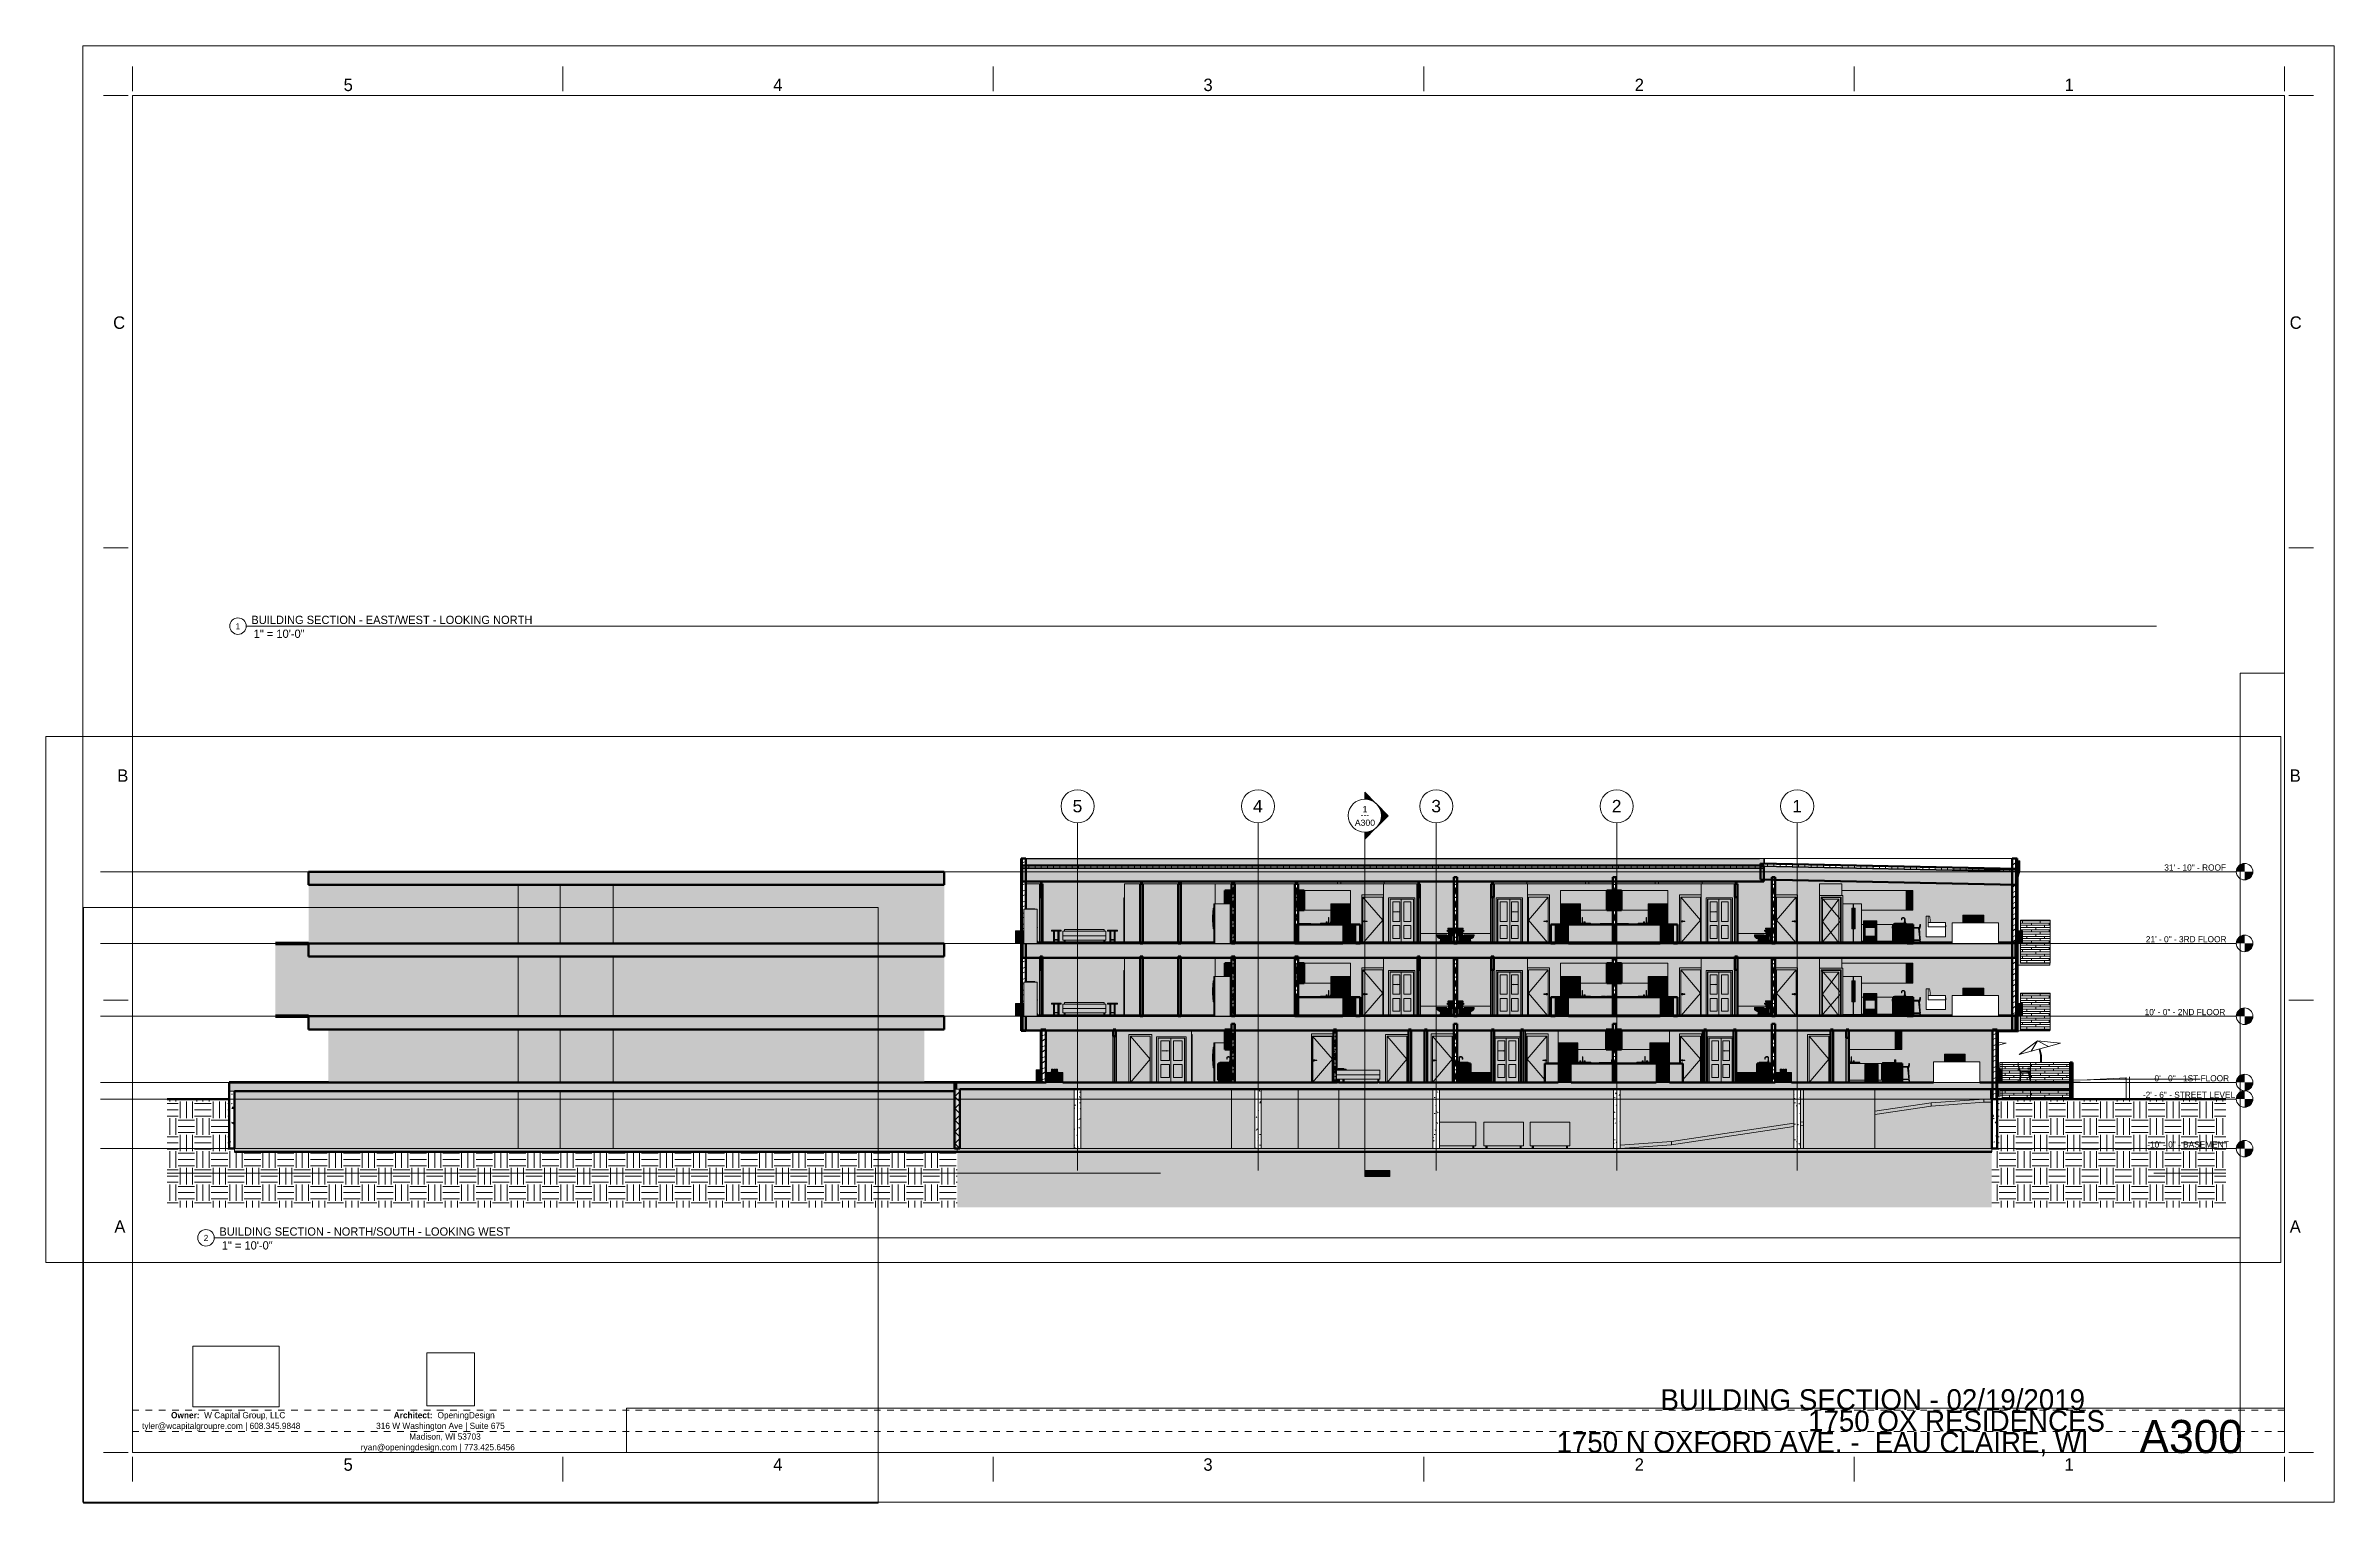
# Paper-space layout 'Layout1' of a CAD drawing. Header units: inches. Extents: x -0.6 to 34, y 0 to 22.
# The model-space entities are those that its viewports show. They can reach past a viewport. Long polylines and large blocks are cut down to what shows.
import ezdxf

# ---------------------------------------------------------------- set-up
doc = ezdxf.new("R2010")
doc.units = ezdxf.units.IN
doc.header["$MEASUREMENT"] = 0
for name, pattern in [('Aligning Line 1_8_', [0.25, 0.125, -0.125]), ('Dash 1_16_', [0.125, 0.0625, -0.0625]), ('Dot 1_32_', [0.03125, 0, -0.03125]), ('Grid Line 1_2_', [0.875, 0.5, -0.125, 0.125, -0.125])]:
    doc.linetypes.add(name, pattern=pattern)
for name, color, linetype, lineweight in [('0-2', 7, 'Continuous', 9), ('0-3', 130, 'Continuous', 5), ('A-AREA-1', 213, 'Continuous', 90), ('A-AREA-PATT-1', 41, 'Continuous', 9), ('A-AREA-PATT-3', 254, 'Continuous', 9), ('A-AREA-PATT-6', 50, 'Continuous', 9), ('A-DETL-GENF', 92, 'Continuous', 9), ('A-DETL-GENF-1', 92, 'Continuous', 13), ('A-DETL-GENF-2', 7, 'Continuous', 9), ('A-DOOR', 31, 'Continuous', 13), ('A-DOOR-1', 55, 'Continuous', 13), ('A-DOOR-10', 23, 'Continuous', 9), ('A-DOOR-2', 7, 'Dash 1_16_', 9), ('A-DOOR-3', 8, 'Continuous', 9), ('A-DOOR-4', 90, 'Continuous', 20), ('A-DOOR-5', 45, 'Continuous', 13), ('A-DOOR-6', 7, 'Continuous', 9), ('A-DOOR-7', 31, 'Dash 1_16_', 9), ('A-DOOR-8', 31, 'Continuous', 9), ('A-DOOR-FRAM', 31, 'Continuous', 9), ('A-DOOR-FRAM-1', 55, 'Continuous', 13), ('A-DOOR-FRAM-2', 7, 'Continuous', 9), ('A-DOOR-FRAM-3', 8, 'Continuous', 9), ('A-DOOR-FRAM-4', 90, 'Continuous', 20), ('A-DOOR-FRAM-5', 45, 'Continuous', 13), ('A-DOOR-FRAM-6', 31, 'Continuous', 13), ('A-DOOR-FRAM-8', 23, 'Continuous', 9), ('A-FLOR', 192, 'Continuous', 13), ('A-FLOR-1', 192, 'Continuous', 5), ('A-FLOR-2', 192, 'Continuous', 50), ('A-FLOR-3', 10, 'Continuous', 13), ('A-FLOR-4', 53, 'Continuous', 50), ('A-FLOR-5', 133, 'Continuous', 13), ('A-FLOR-LEVL', 51, 'Continuous', 9), ('A-FLOR-LEVL-1', 51, 'Grid Line 1_2_', 9), ('A-FLOR-MCUT', 51, 'Continuous', 13), ('A-FLOR-PATT-1', 8, 'Continuous', 9), ('A-FLOR-PATT-2', 253, 'Continuous', 9), ('A-GENM', 5, 'Continuous', 9), ('A-ROOF', 132, 'Continuous', 13), ('A-ROOF-1', 132, 'Continuous', 5), ('A-ROOF-2', 132, 'Continuous', 50), ('A-ROOF-PATT-1', 132, 'Continuous', 9), ('A-WALL', 113, 'Continuous', 13), ('A-WALL-1', 250, 'Continuous', 50), ('A-WALL-2', 10, 'Continuous', 13), ('A-WALL-3', 113, 'Continuous', 5), ('A-WALL-4', 113, 'Continuous', 50), ('A-WALL-5', 133, 'Continuous', 13), ('A-WALL-PATT-1', 111, 'Continuous', 9), ('A-WALL-PATT-2', 254, 'Continuous', 9), ('A-WALL-PATT-3', 8, 'Continuous', 9), ('C-BLDG-PADS-1', 8, 'Continuous', 9), ('C-BLDG-PADS-2', 10, 'Continuous', 13), ('C-TOPO', 7, 'Continuous', 9), ('C-TOPO-1', 250, 'Continuous', 50), ('G-ANNO-SYMB', 111, 'Aligning Line 1_8_', 9), ('G-ANNO-SYMB-1', 111, 'Continuous', 9), ('G-ANNO-TTLB', 6, 'Continuous', 9), ('G-ANNO-TTLB-MEDM', 33, 'Continuous', 20), ('G-IMPT', 8, 'Continuous', 9), ('I-FURN', 30, 'Continuous', 9), ('I-FURN-1', 50, 'Continuous', 9), ('I-FURN-2', 7, 'Continuous', 9), ('I-FURN-3', 27, 'Continuous', 9), ('I-FURN-4', 253, 'Continuous', 9), ('I-FURN-5', 9, 'Continuous', 9), ('I-FURN-7', 31, 'Continuous', 9), ('I-WALL', 2, 'Continuous', 13), ('I-WALL-1', 2, 'Continuous', 5), ('I-WALL-2', 2, 'Continuous', 50), ('L-SITE', 91, 'Continuous', 9), ('M-EQPM-1', 8, 'Continuous', 9), ('M-EQPM-2', 7, 'Continuous', 9), ('P-SANR-FIXT-1', 8, 'Continuous', 9), ('P-SANR-FIXT-2', 7, 'Continuous', 9), ('P-SANR-FIXT-3', 9, 'Continuous', 9), ('P-SANR-FIXT-4', 50, 'Continuous', 9), ('P-SANR-FIXT-5', 37, 'Continuous', 9), ('Q-CASE-1', 9, 'Continuous', 9), ('Q-CASE-2', 7, 'Continuous', 9), ('Q-CASE-3', 250, 'Continuous', 50), ('Q-SPCQ', 91, 'Continuous', 9), ('Q-SPCQ-1', 8, 'Continuous', 9), ('Q-SPCQ-2', 7, 'Continuous', 9), ('Q-SPCQ-3', 50, 'Continuous', 9), ('S-COLS', 52, 'Continuous', 9), ('S-FNDN-1', 32, 'Continuous', 50), ('S-FNDN-2', 53, 'Continuous', 50), ('S-GRID-1', 1, 'Grid Line 1_2_', 9), ('S-GRID-IDEN', 1, 'Continuous', 9)]:
    doc.layers.add(name, color=color, linetype=linetype, lineweight=lineweight)
for name, color, linetype, lineweight, transparency in [('A-AREA-PATT-2', 7, 'Continuous', 9, 0.9), ('A-AREA-PATT-5', 254, 'Continuous', 9, 0.9), ('A-AREA-PATT-7', 50, 'Continuous', 9, 0.9)]:
    doc.layers.add(name, color=color, linetype=linetype, lineweight=lineweight, transparency=transparency)
doc.layers.add('G-ANNO-NPLT', color=191, linetype='Continuous', plot=False)
doc.styles.add('Arial', font='arial.ttf', dxfattribs={"height": 11.25})
doc.styles.add('Arial_1', font='arial.ttf', dxfattribs={"height": 22.5})
doc.styles.add('Century Gothic', font='ufonts.com_century-gothic.ttf', dxfattribs={"height": 11.25})
doc.styles.add('Century Gothic_1', font='ufonts.com_century-gothic.ttf', dxfattribs={"height": 0.1875})
doc.styles.add('Century Gothic_2', font='ufonts.com_century-gothic.ttf', dxfattribs={"height": 0.09375})
doc.styles.add('Century Gothic_3', font='ufonts.com_century-gothic.ttf', dxfattribs={"height": 0.5})
doc.styles.add('Century Gothic_4', font='ufonts.com_century-gothic.ttf', dxfattribs={"height": 0.3125})
doc.styles.add('Century Gothic_5', font='ufonts.com_century-gothic.ttf', dxfattribs={"height": 0.125})
doc.styles.add('Century Gothic_B', font='GOTHICB.TTF', dxfattribs={"height": 0.09375})
picture_1 = doc.add_image_def('image1.jpg', size_in_pixel=(406, 285))
picture_2 = doc.add_image_def('image2.jpg', size_in_pixel=(547, 610))
picture_3 = doc.add_image_def('image3.jpg', size_in_pixel=(95, 1663))
picture_4 = doc.add_image_def('image4.jpg', size_in_pixel=(3536, 95))
pattern_1 = [(0, (3257.106, 59.024), (30, 30), [30, -30]), (0, (3257.106, 70.274), (30, 30), [30, -30]), (0, (3257.106, 81.524), (30, 30), [30, -30]), (90, (3260.856, 85.274), (-30, 30), [30, -30]), (90, (3272.106, 85.274), (-30, 30), [30, -30]), (90, (3283.356, 85.274), (-30, 30), [30, -30])]
pattern_2 = [(50, (3257.106, 59.024), (34.4287, -3.01202), [3.6, -39.6]), (355, (3257.106, 59.024), (-6.6596, 36.1048), [2.88, -31.68]), (100.451, (3259.975, 58.773), (27.76876, 33.0931), [3.06, -33.655]), (46.184, (3257.106, 68.624), (51.2275, -7.94535), [5.4, -59.4]), (96.636, (3261.375, 67.96), (44.8632, 46.7577), [4.589, -50.482]), (351.184, (3257.106, 68.624), (44.8642, 46.7574), [4.32, -47.52]), (21, (3261.906, 66.224), (28.65176, -19.32573), [3.6, -39.6]), (326, (3261.906, 66.224), (11.67934, 34.8066), [2.88, -31.68]), (71.451, (3264.294, 64.614), (40.33096, 15.4813), [3.06, -33.655]), (37.5, (3257.106, 59.024), (0.58311, 15.97898), [1.584, -29.712, 1.584, -30.576, -31.8]), (37.5, (3257.106, 59.024), (0.58311, 15.97898), [-63.456, 1.584, -30.216]), (7.5, (3257.106, 59.024), (12.62689, 18.93211), [1.584, -16.752, 1.584, -28.992, -12.12]), (7.5, (3257.106, 59.024), (12.62689, 18.93211), [-48.912, 1.584, -10.536]), (327.5, (3246.402, 59.024), (25.62299, -1.0828), [1.584, -10.416, 1.584, -35.856, -49.68]), (327.5, (3246.402, 59.024), (25.62299, -1.0828), [-49.44, 1.584, -48.096]), (317.5, (3241.602, 59.024), (27.99243, 4.80496), [1.584, -14.016, 1.584, -23.28, -35.28]), (317.5, (3241.602, 59.024), (27.99243, 4.80496), [-40.464, 1.584, -33.696])]
pattern_3 = [(216.87, (3265.103, 79.016), (59.975529, 39.984307), [9.996, -89.964]), (206.565, (3277.098, 73.019), (-19.99181, -19.99222), [22.352, -22.352]), (198.435, (3277.098, 63.023), (-39.98382, -19.991955), [12.644, -50.576])]
pattern_4 = [(50, (16029.952, 59.024), (34.4287, -3.012), [3.6, -39.6]), (355, (16029.952, 59.024), (-6.6596, 36.1048), [2.88, -31.68]), (100.451, (16032.82, 58.773), (27.7688, 33.0931), [3.06, -33.655]), (46.184, (16029.95, 68.624), (51.2275, -7.9453), [5.4, -59.4]), (96.636, (16034.22, 67.96), (44.8632, 46.7577), [4.589, -50.482]), (351.184, (16029.95, 68.624), (44.8642, 46.7574), [4.32, -47.52]), (21, (16034.752, 66.224), (28.65176, -19.32573), [3.6, -39.6]), (326, (16034.752, 66.224), (11.6793, 34.8066), [2.88, -31.68]), (71.451, (16037.14, 64.614), (40.331, 15.4813), [3.06, -33.655]), (37.5, (16029.952, 59.024), (0.58311, 15.97898), [1.584, -29.712, 1.584, -30.576, -31.8]), (37.5, (16029.952, 59.024), (0.58311, 15.97898), [-63.456, 1.584, -30.216]), (7.5, (16029.952, 59.024), (12.6269, 18.9321), [1.584, -16.752, 1.584, -28.992, -12.12]), (7.5, (16029.952, 59.024), (12.6269, 18.9321), [-48.912, 1.584, -10.536]), (327.5, (16019.248, 59.024), (25.62299, -1.0828), [1.584, -10.416, 1.584, -35.856, -49.68]), (327.5, (16019.248, 59.024), (25.62299, -1.0828), [-49.44, 1.584, -48.096]), (317.5, (16014.448, 59.024), (27.99243, 4.80496), [1.584, -14.016, 1.584, -23.28, -35.28]), (317.5, (16014.448, 59.024), (27.99243, 4.80496), [-40.464, 1.584, -33.696])]
pattern_5 = [(0, (16029.952, 59.024), (38.4, 9.6), [1.584, -27.216, 1.584, -27.216, -153.6]), (0, (16029.952, 59.024), (38.4, 9.6), [-57.6, 1.584, -56.016, 1.584, -27.216, -67.2]), (0, (16029.952, 59.024), (38.4, 9.6), [-144, 1.584, -17.616, 1.584, -46.416]), (120, (16044.352, 63.824), (-27.513844, 28.455376), [1.584, -27.216, 1.584, -27.216, -153.6]), (120, (16044.352, 63.824), (-27.513844, 28.455376), [-57.6, 1.584, -56.016, 1.584, -27.216, -67.2]), (120, (16044.352, 63.824), (-27.513844, 28.455376), [-144, 1.584, -17.616, 1.584, -46.416]), (240, (16049.152, 83.024), (-10.886156, -38.055376), [1.584, -27.216, 1.584, -27.216, -153.6]), (240, (16049.152, 83.024), (-10.886156, -38.055376), [-57.6, 1.584, -56.016, 1.584, -27.216, -67.2]), (240, (16049.152, 83.024), (-10.886156, -38.055376), [-144, 1.584, -17.616, 1.584, -46.416])]
pattern_6 = [(161.57, (16030.552, 59.624), (-4.8003375, -0.0004146), [0, -34.152, 3.792, 0]), (18.43, (16029.352, 59.624), (-4.8003375, 0.0004146), [0, -34.152, 3.792, 0]), (108.43, (16030.552, 59.624), (2.3991322, -12.001051), [11.382, -26.562]), (71.57, (16029.352, 59.624), (2.3991322, 12.001051), [11.382, -26.562])]
pattern_7 = [(0, (3257.106, 59.024), (38.4, 9.6), [1.584, -27.216, 1.584, -27.216, -153.6]), (0, (3257.106, 59.024), (38.4, 9.6), [-57.6, 1.584, -56.016, 1.584, -27.216, -67.2]), (0, (3257.106, 59.024), (38.4, 9.6), [-144, 1.584, -17.616, 1.584, -46.416]), (120, (3271.506, 63.824), (-27.51384, 28.455376), [1.584, -27.216, 1.584, -27.216, -153.6]), (120, (3271.506, 63.824), (-27.51384, 28.455376), [-57.6, 1.584, -56.016, 1.584, -27.216, -67.2]), (120, (3271.506, 63.824), (-27.51384, 28.455376), [-144, 1.584, -17.616, 1.584, -46.416]), (240, (3276.306, 83.024), (-10.88616, -38.055376), [1.584, -27.216, 1.584, -27.216, -153.6]), (240, (3276.306, 83.024), (-10.88616, -38.055376), [-57.6, 1.584, -56.016, 1.584, -27.216, -67.2]), (240, (3276.306, 83.024), (-10.88616, -38.055376), [-144, 1.584, -17.616, 1.584, -46.416])]
pattern_8 = [(0, (16029.952, 59.024), (0, 5.998), []), (315, (16029.952, 59.024), (5.99768, 0), [8.482, -8.482]), (45, (16029.952, 59.024), (5.99768, 0), [8.482, -8.482])]
pattern_9 = [(216.87, (16037.949, 79.016), (59.975529, 39.984307), [9.996, -89.964]), (206.565, (16049.944, 73.019), (-19.99181, -19.99222), [22.352, -22.352]), (198.435, (16049.944, 63.023), (-39.98382, -19.991955), [12.644, -50.576])]
pattern_10 = [(0, (16029.952, 59.024), (0, 11.25), []), (90, (16029.952, 59.024), (-11.25, 7e-16), [])]
pattern_11 = [(0, (16737.695, 0.8), (0, 4), []), (90, (16737.695, 0.8), (-8, 8), [4, -28]), (90, (16753.695, 4.8), (-8, 8), [4, -28])]

psp = doc.layouts.get("Layout1")

# ---------------------------------------------------------------- texts
at = {"layer": 'G-ANNO-TTLB', "attachment_point": 1}
for s, insert, char_height, width, style in [('1', (2.299, 13.291), 0.0937, 0.08837, 'Century Gothic_2'), ('BUILDING SECTION - EAST/WEST - LOOKING NORTH', (2.537, 13.405), 0.125, 5.08472, 'Century Gothic_5'), (' 1" = 10\'-0"', (2.526, 13.195), 0.125, 1.01947, 'Century Gothic_5'), ('BUILDING SECTION - NORTH/SOUTH - LOOKING WEST', (2.054, 4.166), 0.125, 5.28987, 'Century Gothic_5'), ('2', (1.817, 4.053), 0.0937, 0.08837, 'Century Gothic_2'), (' 1" = 10\'-0"', (2.044, 3.957), 0.125, 1.01947, 'Century Gothic_5'), ('BUILDING SECTION - 02/19/2019', (23.816, 1.722), 0.3125, 8.00109, 'Century Gothic_4'), ('1750 OX RESIDENCES', (26.045, 1.4), 0.3125, 5.29934, 'Century Gothic_4'), ('1750 N OXFORD AVE. -  EAU CLAIRE, WI', (22.246, 1.077), 0.3125, 9.90431, 'Century Gothic_4'), ('A300', (31.049, 1.258), 0.5, 2.02631, 'Century Gothic_3')]:
    psp.add_mtext(s, dxfattribs=dict(at, insert=insert, char_height=char_height, width=width, style=style))

msp = doc.modelspace()

# ---------------------------------------------------------------- texts
at = {"layer": 'A-FLOR-LEVL', "char_height": 11.25, "attachment_point": 1, "style": 'Century Gothic'}
for s, insert, width in [('31\' - 10" - ROOF', (16906.322, 395.1885), 140.895), ('21\' - 0" - 3RD FLOOR', (16872.8731, 265.1885), 181.42125), ('10\' - 0" - 2ND FLOOR', (16870.6999, 133.1885), 184.0725), ('0\' - 0" - 1ST FLOOR', (16888.5109, 13.1885), 162.48375), ('-2\' - 6" - STREET LEVEL', (16867.5818, -16.8115), 187.86), ('-10\' - 0" - BASEMENT', (16875.3771, -106.8115), 178.39125)]:
    msp.add_mtext(s, dxfattribs=dict(at, insert=insert, width=width))
at = {"layer": 'G-ANNO-SYMB-1', "char_height": 11.25, "attachment_point": 1}
for s, insert, width, style in [('1', (15453.5333, 500.8946), 10.605, 'Arial'), ('---', (15450.2192, 490.2612), 19.31625, 'Century Gothic'), ('A300', (15439.4782, 476.3493), 44.6925, 'Arial')]:
    msp.add_mtext(s, dxfattribs=dict(at, insert=insert, width=width, style=style))
at = {"layer": 'S-GRID-IDEN', "char_height": 22.5, "width": 21.21, "attachment_point": 1, "style": 'Arial_1'}
for s, insert in [('3', (15578.1585, 512.1099)), ('2', (15905.1585, 512.1099)), ('5', (14928.1585, 512.1099)), ('4', (15255.1585, 512.1099)), ('1', (16232.1585, 512.1099))]:
    msp.add_mtext(s, dxfattribs=dict(at, insert=insert))

# ---------------------------------------------------------------- blocks, each defined once
blk = doc.blocks.new('OD Title Block - 22x34 - Presentation - one-539370-BUILDING SECTION')
at = {"layer": 'G-ANNO-TTLB'}
for p, q in [((-0.01, 0.014), (-0.01, 22.014)), ((-0.01, 22.014), (33.99, 22.014)), ((-0.01, 22.014), (33.99, 22.014)), ((33.99, 0.014), (33.99, 22.014)), ((-0.01, 0.014), (33.99, 0.014))]:
    blk.add_line(p, q, dxfattribs=at)
at = {"layer": 'G-ANNO-TTLB', "linetype": 'Dot 1_32_', "lineweight": 13}
for p, q in [((0.74, 1.404), (33.24, 1.404)), ((0.74, 1.084), (33.24, 1.084))]:
    blk.add_line(p, q, dxfattribs=at)
at = {"layer": 'G-ANNO-TTLB-MEDM'}
for p, q in [((0.74, 21.326), (0.74, 21.701)), ((7.24, 21.326), (7.24, 21.701)), ((13.74, 21.326), (13.74, 21.701)), ((20.24, 21.326), (20.24, 21.701)), ((26.74, 21.326), (26.74, 21.701)), ((33.24, 21.326), (33.24, 21.701)), ((0.677, 21.264), (0.302, 21.264)), ((0.74, 21.264), (0.74, 0.764)), ((0.74, 21.264), (33.24, 21.264)), ((33.24, 21.264), (33.24, 0.764)), ((33.302, 21.264), (33.677, 21.264)), ((0.677, 14.43), (0.302, 14.43)), ((33.302, 14.43), (33.677, 14.43)), ((0.677, 7.597), (0.302, 7.597)), ((33.302, 7.597), (33.677, 7.597)), ((0.677, 0.764), (0.302, 0.764)), ((0.74, 0.764), (33.24, 0.764)), ((0.74, 0.701), (0.74, 0.326)), ((7.24, 0.701), (7.24, 0.326)), ((13.74, 0.701), (13.74, 0.326)), ((20.24, 0.701), (20.24, 0.326)), ((26.74, 0.701), (26.74, 0.326)), ((33.24, 0.701), (33.24, 0.326)), ((33.302, 0.764), (33.677, 0.764))]:
    blk.add_line(p, q, dxfattribs=at)
at = {"layer": 'G-ANNO-TTLB', "attachment_point": 1}
for s, insert, char_height, width, style in [('5', (3.93, 21.517), 0.188, 0.17675, 'Century Gothic_1'), ('4', (10.418, 21.517), 0.188, 0.17675, 'Century Gothic_1'), ('3', (16.914, 21.517), 0.188, 0.17675, 'Century Gothic_1'), ('2', (23.426, 21.517), 0.188, 0.17675, 'Century Gothic_1'), ('1', (29.918, 21.517), 0.188, 0.17675, 'Century Gothic_1'), ('C', (0.45, 17.926), 0.188, 0.25881, 'Century Gothic_1'), ('C', (33.317, 17.926), 0.188, 0.25881, 'Century Gothic_1'), ('B', (0.512, 11.084), 0.188, 0.18306, 'Century Gothic_1'), ('B', (33.317, 11.084), 0.188, 0.18306, 'Century Gothic_1'), ('A', (0.468, 4.273), 0.188, 0.23672, 'Century Gothic_1'), ('A', (33.317, 4.273), 0.188, 0.23672, 'Century Gothic_1'), ('tyler@wcapitalgroupre.com | 608.345.9848', (0.887, 1.216), 0.09375, 3.36141, 'Century Gothic_2'), ('Owner: ', (1.324, 1.377), 0.0937, 0.606, 'Century Gothic_B'), ('W Capital Group, LLC', (1.824, 1.377), 0.09375, 1.69806, 'Century Gothic_2'), ('316 W Washington Ave | Suite 675', (4.421, 1.216), 0.09375, 2.65756, 'Century Gothic_2'), ('Architect: ', (4.687, 1.377), 0.09375, 0.80169, 'Century Gothic_B'), ('Madison, WI 53703', (4.921, 1.054), 0.09375, 1.44556, 'Century Gothic_2'), ('OpeningDesign', (5.348, 1.377), 0.09375, 1.212, 'Century Gothic_2'), ('ryan@openingdesign.com | 773.425.6456', (4.189, 0.893), 0.09375, 3.21937, 'Century Gothic_2'), ('5', (3.929, 0.679), 0.188, 0.17675, 'Century Gothic_1'), ('4', (10.417, 0.679), 0.188, 0.17675, 'Century Gothic_1'), ('3', (16.913, 0.679), 0.188, 0.17675, 'Century Gothic_1'), ('2', (23.426, 0.679), 0.188, 0.17675, 'Century Gothic_1'), ('1', (29.917, 0.679), 0.188, 0.17675, 'Century Gothic_1')]:
    blk.add_mtext(s, dxfattribs=dict(at, insert=insert, char_height=char_height, width=width, style=style))
at = {"layer": 'G-ANNO-TTLB'}
image = blk.add_image(picture_3, insert=(32.567, 0.764), size_in_units=(0.673, 11.775), dxfattribs=at)
image.dxf.flags = 7
image = blk.add_image(picture_1, insert=(1.655, 1.457), size_in_units=(1.301, 0.913), dxfattribs=at)
image.dxf.flags = 7
image = blk.add_image(picture_2, insert=(5.188, 1.469), size_in_units=(0.719, 0.802), rotation=0, dxfattribs=at)
image.dxf.flags = 7
image = blk.add_image(picture_4, insert=(8.203, 0.764), size_in_units=(25.037, 0.673), dxfattribs=at)
image.dxf.flags = 7
blk = doc.blocks.new('Viewport - All On-568496-BUILDING SECTION')
at = {"layer": 'G-ANNO-TTLB'}
for start, end in [(360, 180), (180, 360)]:
    blk.add_arc((-0.125, 0), 0.125, start, end, dxfattribs=at)
blk = doc.blocks.new('1750 Ox - Topography_rvt-2-BUILDING SECTION - NORTH_SOUTH - LOOKING WEST')
at = {"layer": 'C-BLDG-PADS-1'}
h = blk.add_hatch(dxfattribs=at)
h.set_pattern_fill('FP_24', color=256, style=0, pattern_type=2)
h.set_pattern_definition(pattern_2)
h.paths.add_polyline_path([(747.533, -126), (1946.224, -126), (1946.224, -120), (636.724, -120), (636.724, -126)], flags=0)
h = blk.add_hatch(dxfattribs=at)
h.set_pattern_fill('FP_24', color=256, style=0, pattern_type=2)
h.set_pattern_definition(pattern_2)
h.paths.add_polyline_path([(1946.224, -126), (3820.724, -126), (3820.724, -120), (1946.224, -120)], flags=0)
at = {"layer": 'C-TOPO'}
h = blk.add_hatch(dxfattribs=at)
h.set_pattern_fill('FP_23', color=256, style=0, pattern_type=2)
h.set_pattern_definition(pattern_1)
h.paths.add_polyline_path([(636.724, -226.359), (636.724, -120), (626.724, -120), (626.724, -30), (514.381, -30), (514.381, -226.359)], flags=0)
h = blk.add_hatch(dxfattribs=at)
h.set_pattern_fill('FP_23', color=256, style=0, pattern_type=2)
h.set_pattern_definition(pattern_1)
h.paths.add_polyline_path([(3833.569, -226.359), (4004.234, -226.359), (4004.234, -30), (3830.724, -30), (3830.724, -120), (3820.724, -120), (3820.724, -226.359), (3828.367, -226.359)], flags=0)
h = blk.add_hatch(dxfattribs=at)
h.set_pattern_fill('FP_23', color=256, style=0, pattern_type=2)
h.set_pattern_definition(pattern_1)
h.paths.add_polyline_path([(4004.234, -226.359), (4064.234, -226.359), (4064.234, -30), (4004.234, -30), (4004.234, -126.006)], flags=0)
h = blk.add_hatch(dxfattribs=at)
h.set_pattern_fill('FP_23', color=256, style=0, pattern_type=2)
h.set_pattern_definition(pattern_1)
h.paths.add_polyline_path([(4068.895, -226.359), (4070.234, -226.359), (4070.234, -30), (4064.234, -30), (4064.234, -226.359), (4067.984, -226.359)], flags=0)
h = blk.add_hatch(dxfattribs=at)
h.set_pattern_fill('FP_23', color=256, style=0, pattern_type=2)
h.set_pattern_definition(pattern_1)
h.paths.add_polyline_path([(4234.491, -226.359), (4244.807, -226.359), (4244.807, -30), (4070.234, -30), (4070.234, -226.359), (4176.071, -226.359)], flags=0)
h = blk.add_hatch(dxfattribs=at)
h.set_pattern_fill('FP_23', color=256, style=0, pattern_type=2)
h.set_pattern_definition(pattern_1)
h.paths.add_polyline_path([(980.685, -226.359), (1946.224, -226.359), (1946.224, -126.006), (636.724, -126.006), (636.724, -226.359), (784.058, -226.359)], flags=0)
h = blk.add_hatch(dxfattribs=at)
h.set_pattern_fill('FP_23', color=256, style=0, pattern_type=2)
h.set_pattern_definition(pattern_1)
h.paths.add_polyline_path([(1946.224, -226.359), (3820.724, -226.359), (3820.724, -126.006), (1946.224, -126.006)], flags=0)
at = {"layer": 'C-BLDG-PADS-2'}
for p, q in [((1946.224, -120), (636.724, -120)), ((636.724, -120), (636.724, -126)), ((3820.724, -120), (1946.224, -120)), ((1946.224, -120), (1946.224, -126)), ((1946.224, -126), (1946.224, -120)), ((3820.724, -126), (3820.724, -120)), ((636.724, -126), (1946.224, -126)), ((1946.224, -126), (3820.724, -126))]:
    blk.add_line(p, q, dxfattribs=at)
at = {"layer": 'C-TOPO'}
for p, q in [((4070.234, 9.22), (4070.234, 9.902)), ((4070.234, 9.22), (4070.234, 9.902)), ((4070.234, 9.22), (4070.234, 6)), ((4070.234, 6), (4070.234, 9.22)), ((4064.234, 8.169), (4064.234, 9.046)), ((4064.234, 8.169), (4064.234, 9.046)), ((3993.609, 4.626), (4064.234, 8.169)), ((4064.234, 8.169), (4062.423, 7.988)), ((4064.234, 8.169), (4064.234, 6)), ((4064.234, 8.169), (4064.234, 6)), ((3966.974, 4.108), (4064.234, 6)), ((4064.234, 6), (4051.856, 6)), ((4051.856, 6), (4052.045, 6)), ((4062.719, 5.966), (4064.234, 6)), ((4064.234, 5.828), (4064.234, 6)), ((4070.234, 6), (4064.234, 6)), ((4064.234, 6), (4064.234, 5.828)), ((4070.234, 6), (4070.234, 5.938)), ((4070.234, 6), (4070.234, 5.938)), ((4070.234, 6), (4073.613, 6)), ((4198.352, 6), (4073.613, 6)), ((4197.266, 6), (4198.352, 6)), ((4064.234, 5.828), (4064.234, 2.313)), ((4064.234, 2.313), (4064.234, 5.828)), ((4070.234, 4.672), (4070.234, 5.938)), ((4070.234, 4.672), (4070.234, 5.938)), ((4070.234, -15.322), (4070.234, 4.672)), ((4070.234, 4.672), (4070.234, -15.322)), ((4064.234, -16.321), (4064.234, 2.313)), ((4064.234, -16.321), (4064.234, 2.313)), ((2637.924, -120), (2637.924, -12)), ((2637.924, -120), (2637.924, -12)), ((2637.924, -120), (2637.924, -12)), ((2637.924, -120), (2637.924, -12)), ((4070.234, -23.801), (4070.234, -15.322)), ((4070.234, -23.801), (4070.234, -15.322)), ((4064.234, -24.223), (4064.234, -16.321)), ((4064.234, -16.321), (4064.234, -24.223)), ((4070.234, -23.801), (4070.234, -30)), ((4070.234, -23.801), (4070.234, -30)), ((4064.234, -30), (4064.234, -24.223)), ((4064.234, -30), (4064.234, -24.223)), ((626.724, -30), (514.381, -30)), ((3833.569, -30), (3830.724, -30)), ((3833.569, -30), (3893.97, -30)), ((3893.97, -30), (3962.724, -30)), ((3966.974, -30), (4004.234, -30)), ((4040.923, -30), (4004.234, -30)), ((4040.923, -30), (4064.234, -30)), ((4067.984, -30), (4064.234, -30)), ((4067.984, -30), (4070.234, -30)), ((4123.547, -30), (4070.234, -30)), ((4176.071, -30), (4123.547, -30)), ((4244.807, -30), (4176.071, -30)), ((784.059, -126.006), (636.724, -126.006)), ((784.059, -126.006), (1946.224, -126.006)), ((2157.128, -126.006), (1946.224, -126.006)), ((2157.128, -126.006), (3820.724, -126.006))]:
    blk.add_line(p, q, dxfattribs=at)
at = {"layer": 'C-TOPO-1'}
for p, q in [((626.724, -30), (514.381, -30)), ((3830.724, -30), (3833.569, -30)), ((3833.569, -30), (3893.97, -30)), ((3893.97, -30), (3962.724, -30)), ((3966.974, -30), (4004.234, -30)), ((4004.234, -30), (4040.923, -30)), ((4040.923, -30), (4064.234, -30)), ((4067.984, -30), (4064.234, -30)), ((4070.234, -30), (4067.984, -30)), ((4070.234, -30), (4123.547, -30)), ((4123.547, -30), (4176.071, -30)), ((4176.071, -30), (4244.807, -30)), ((636.724, -126.006), (784.058, -126.006)), ((784.058, -126.006), (1946.224, -126.006)), ((2157.128, -126.006), (1946.224, -126.006)), ((3820.724, -126.006), (2157.128, -126.006))]:
    blk.add_line(p, q, dxfattribs=at)
blk = doc.blocks.new('1750 Ox - 2nd Phase_rvt-2-BUILDING SECTION - NORTH_SOUTH - LOOKING WEST')
at = {"layer": 'A-AREA-PATT-2'}
for points in [[(756.341, 120), (770.724, 120), (770.724, 252), (710.724, 252), (710.724, 120), (747.533, 120)], [(1446.988, 0.25), (1466.724, 0.25), (1466.724, 96), (1350.349, 96), (1350.349, 0.25)], [(1446.988, 0), (1466.724, 0), (1466.724, 0.25), (1350.349, 0.25), (1350.349, 0)], [(1942.474, -12), (1946.224, -12), (1946.224, 0), (1941.224, 0), (1941.224, -3.186), (1941.224, -12), (1941.411, -12)], [(1941.411, -120), (1946.224, -120), (1946.224, -12), (1941.411, -12), (1941.411, -38.028)], [(1322.724, -120), (1322.724, -16), (1150.724, -16), (1150.724, -120), (1226.724, -120)]]:
    blk.add_hatch(color=256, dxfattribs=at).paths.add_polyline_path(points, flags=0)
h = blk.add_hatch(color=256, dxfattribs=at)
h.paths.add_polyline_path([(1109.724, -120), (1150.724, -120), (1150.724, -16), (636.724, -16), (636.724, -120), (1089.32, -120)], flags=0)
h.paths.add_polyline_path([(1446.988, -120), (1941.411, -120), (1941.411, -12), (1941.224, -12), (1941.224, -16), (1322.724, -16), (1322.724, -120)], flags=0)
at = {"layer": 'A-AREA-PATT-6'}
for points in [[(1154.724, 252), (1154.724, 358), (770.724, 358), (770.724, 252), (1150.724, 252)], [(1562.724, 252), (1562.724, 358), (1274.724, 358), (1274.724, 252), (1446.988, 252)], [(1922.724, 252), (1922.724, 358), (1562.724, 358), (1562.724, 252), (1913.291, 252)], [(980.685, 120), (1154.724, 120), (1154.724, 228), (770.724, 228), (770.724, 120), (784.058, 120)], [(1322.724, 120), (1562.724, 120), (1562.724, 228), (1274.724, 228), (1274.724, 120)], [(1913.291, 120), (1922.724, 120), (1922.724, 228), (1562.724, 228), (1562.724, 120)], [(1154.724, 0), (1154.724, 96), (806.724, 96), (806.724, 0), (1150.724, 0)], [(1466.724, 0), (1886.724, 0), (1886.724, 96), (1466.724, 96), (1466.724, 0.25)]]:
    blk.add_hatch(color=256, dxfattribs=at).paths.add_polyline_path(points, flags=0)
at = {"layer": 'A-AREA-PATT-7'}
for points in [[(1226.724, 252), (1274.724, 252), (1274.724, 358), (1154.724, 358), (1154.724, 252)], [(1226.724, 120), (1274.724, 120), (1274.724, 228), (1154.724, 228), (1154.724, 120)], [(1154.724, 0), (1322.724, 0), (1322.724, 96), (1154.724, 96), (1154.724, 0.25)], [(1350.349, 0.25), (1350.349, 96), (1322.724, 96), (1322.724, 0.25)], [(1350.349, 0), (1350.349, 0.25), (1322.724, 0.25), (1322.724, 0)]]:
    blk.add_hatch(color=256, dxfattribs=at).paths.add_polyline_path(points, flags=0)
at = {"layer": 'A-FLOR-3'}
for points in [[(770.724, 358), (1922.724, 358), (1922.724, 382), (770.724, 382)], [(1913.291, 228), (1922.724, 228), (1922.724, 252), (770.724, 252), (770.724, 228), (1562.724, 228)], [(1913.291, 96), (1922.724, 96), (1922.724, 120), (770.724, 120), (770.724, 96), (1886.724, 96)], [(980.685, -16), (1941.224, -16), (1941.224, 0), (626.724, 0), (626.724, -16), (784.058, -16)]]:
    blk.add_hatch(color=256, dxfattribs=at).paths.add_polyline_path(points, flags=0)
at = {"layer": 'A-FLOR-PATT-2'}
h = blk.add_hatch(dxfattribs=at)
h.set_pattern_fill('FP_23', color=256, style=0, pattern_type=2)
h.set_pattern_definition(pattern_1)
h.paths.add_polyline_path([(747.533, 0), (806.724, 0), (806.724, 0.25), (626.724, 0.25), (626.724, 0), (735.45, 0)], flags=0)
h.paths.add_polyline_path([(1922.724, 0), (1941.224, 0), (1941.224, 0.25), (1886.724, 0.25), (1886.724, 0), (1913.974, 0)], flags=0)
at = {"layer": 'A-WALL-PATT-2'}
h = blk.add_hatch(dxfattribs=at)
h.set_pattern_fill('FP_24', color=256, style=0, pattern_type=2)
h.set_pattern_definition(pattern_2)
h.paths.add_polyline_path([(626.724, -120), (636.724, -120), (636.724, -16), (626.724, -16), (626.724, -39.847)], flags=0)
at = {"layer": 'A-AREA-1'}
for p, q in [((710.724, 252), (770.724, 252)), ((770.724, 120), (710.724, 120))]:
    blk.add_line(p, q, dxfattribs=at)
at = {"layer": 'A-FLOR-4'}
for p, q in [((1922.724, 382), (770.724, 382)), ((770.724, 382), (770.724, 358)), ((1922.724, 358), (1922.724, 382)), ((770.724, 358), (1922.724, 358)), ((1922.724, 252), (770.724, 252)), ((770.724, 252), (770.724, 228)), ((1922.724, 228), (1922.724, 252)), ((770.724, 228), (1922.724, 228)), ((1922.724, 120), (770.724, 120)), ((770.724, 120), (770.724, 96)), ((1922.724, 96), (1922.724, 120)), ((770.724, 96), (1922.724, 96)), ((806.724, 0.25), (626.724, 0.25)), ((626.724, 0.25), (626.724, -0.25)), ((806.724, -0.25), (806.724, 0.25)), ((1941.224, 0.25), (1886.724, 0.25)), ((1886.724, 0.25), (1886.724, -0.25)), ((1941.224, -0.25), (1941.224, 0.25)), ((1941.224, 0), (626.724, 0)), ((626.724, 0), (626.724, -16)), ((626.724, -0.25), (806.724, -0.25)), ((1886.724, -0.25), (1941.224, -0.25)), ((1941.224, -16), (1941.224, 0)), ((636.724, -16), (1941.224, -16))]:
    blk.add_line(p, q, dxfattribs=at)
at = {"layer": 'A-FLOR-5'}
for p, q in [((806.724, 0.25), (1150.724, 0.25)), ((1322.724, 0.25), (1886.724, 0.25))]:
    blk.add_line(p, q, dxfattribs=at)
at = {"layer": 'A-WALL-5'}
for p, q in [((1150.724, 358), (1150.724, 252)), ((1226.724, 358), (1226.724, 252)), ((1322.724, 252), (1322.724, 358)), ((1150.724, 228), (1150.724, 120)), ((1226.724, 228), (1226.724, 120)), ((1322.724, 120), (1322.724, 228)), ((1150.724, 96), (1150.724, 0)), ((1226.724, 96), (1226.724, 0)), ((1322.724, 0), (1322.724, 96)), ((636.724, -16), (626.724, -16)), ((1150.724, -16), (1150.724, -120)), ((1226.724, -16), (1226.724, -120)), ((1322.724, -120), (1322.724, -16))]:
    blk.add_line(p, q, dxfattribs=at)
at = {"layer": 'S-FNDN-2'}
for p, q in [((626.724, -16), (626.724, -120)), ((636.724, -120), (636.724, -16)), ((626.724, -120), (636.724, -120))]:
    blk.add_line(p, q, dxfattribs=at)
blk = doc.blocks.new('Bed-Standard - King 78_ x 80_-1379907-BUILDING SECTION - NORTH_SOUTH - LOOKING WEST')
at = {"layer": 'I-FURN-1'}
for points in [[(2212.729, 144), (2212.729, 145), (2140.729, 145), (2140.729, 144), (2204.731, 144)], [(2212.729, 142), (2212.729, 144), (2140.729, 144), (2140.729, 142), (2204.731, 142)], [(2137.863, 134), (2138.729, 134), (2138.729, 142), (2137.729, 142), (2137.729, 134), (2137.807, 134)], [(2138.729, 134), (2214.729, 134), (2214.729, 142), (2138.729, 142)], [(2214.979, 134), (2215.729, 134), (2215.729, 142), (2214.729, 142), (2214.729, 134)], [(2137.807, 126), (2138.729, 126), (2138.729, 134), (2137.729, 134), (2137.729, 126), (2137.796, 126)], [(2138.729, 126), (2214.729, 126), (2214.729, 134), (2138.729, 134), (2138.729, 126.761)], [(2215.652, 126), (2215.729, 126), (2215.729, 134), (2214.729, 134), (2214.729, 126), (2215.595, 126)], [(2141.695, 121.375), (2141.729, 121.375), (2141.68, 126), (2139.729, 126), (2139.778, 121.375), (2141.685, 121.375)], [(2213.729, 121.375), (2213.68, 126), (2211.729, 126), (2211.778, 121.375), (2213.695, 121.375)]]:
    blk.add_hatch(color=256, dxfattribs=at).paths.add_polyline_path(points, flags=0)
at = {"layer": 'I-FURN-2'}
for p, q in [((2212.729, 145), (2140.729, 145)), ((2140.729, 144), (2140.729, 145)), ((2212.729, 145), (2212.729, 144)), ((2140.729, 142), (2140.729, 144)), ((2212.729, 144), (2212.729, 142)), ((2137.729, 142), (2137.729, 134)), ((2137.729, 142), (2138.729, 142)), ((2138.729, 142), (2214.729, 142)), ((2214.729, 142), (2215.729, 142)), ((2215.729, 134), (2215.729, 142)), ((2137.729, 134), (2137.729, 126)), ((2137.729, 134), (2138.729, 134)), ((2138.729, 134), (2137.729, 134)), ((2138.729, 134), (2214.729, 134)), ((2214.729, 134), (2138.729, 134)), ((2214.729, 134), (2215.729, 134)), ((2215.729, 134), (2214.729, 134)), ((2215.729, 126), (2215.729, 134)), ((2138.729, 126), (2137.729, 126)), ((2214.729, 126), (2138.729, 126)), ((2139.729, 126), (2139.729, 121.375)), ((2141.729, 121.375), (2141.729, 126)), ((2211.729, 126), (2211.729, 121.375)), ((2213.729, 121.375), (2213.729, 126)), ((2215.729, 126), (2214.729, 126))]:
    blk.add_line(p, q, dxfattribs=at)
blk = doc.blocks.new('Table-Night Stand - 18_ x 18_ x 24_-1372838-BUILDING SECTION - NORTH_SOUTH - LOOKING WEST')
at = {"layer": 'I-FURN-1'}
blk.add_hatch(color=256, dxfattribs=at).paths.add_polyline_path([(2116.729, 142), (2134.729, 142), (2134.729, 144), (2116.729, 144)], flags=0)
at = {"layer": 'I-FURN-7'}
for points in [[(2122.729, 121.375), (2122.729, 142), (2120.729, 142), (2120.729, 121.375)], [(2130.729, 121.375), (2130.729, 142), (2128.729, 142), (2128.729, 121.375)], [(2128.729, 126), (2128.729, 127), (2122.729, 127), (2122.729, 126)]]:
    blk.add_hatch(color=256, dxfattribs=at).paths.add_polyline_path(points, flags=0)
at = {"layer": 'I-FURN-2'}
for p, q in [((2116.729, 144), (2134.729, 144)), ((2116.729, 142), (2116.729, 144)), ((2134.729, 144), (2134.729, 142)), ((2134.729, 142), (2116.729, 142)), ((2120.729, 142), (2120.729, 121.375)), ((2122.729, 142), (2122.729, 121.375)), ((2128.729, 142), (2128.729, 121.375)), ((2130.729, 142), (2130.729, 121.375)), ((2122.729, 127), (2128.729, 127)), ((2122.729, 127), (2122.729, 126)), ((2128.729, 127), (2128.729, 126)), ((2128.729, 126), (2122.729, 126))]:
    blk.add_line(p, q, dxfattribs=at)
blk = doc.blocks.new('Refrigerator_-_Side-by-Side_6047 - 36_ X 30_-1372843-BUILDING SECTION - NORTH_SOUTH - LOOKING WEST')
at = {"layer": 'Q-SPCQ-1'}
for points in [[(2410.924, 122.869), (2412.924, 122.869), (2412.924, 192), (2410.924, 192), (2410.924, 150.303)], [(2440.924, 120), (2440.924, 192), (2413.174, 192), (2413.174, 120), (2437.882, 120)], [(2410.277, 146.226), (2410.924, 146.226), (2410.924, 146.475), (2410.256, 146.475), (2409.174, 161.946), (2409.174, 168.288), (2410.256, 183.751), (2410.924, 183.751), (2410.924, 184), (2410.022, 184), (2408.924, 168.28), (2408.924, 161.937), (2410.022, 146.226), (2410.256, 146.226)], [(2412.924, 120.369), (2412.924, 122.869), (2411.924, 122.869), (2411.924, 120.369)]]:
    blk.add_hatch(color=256, dxfattribs=at).paths.add_polyline_path(points, flags=0)
at = {"layer": 'Q-SPCQ-2'}
for p, q in [((2410.924, 122.869), (2410.924, 192)), ((2410.924, 192), (2412.924, 192)), ((2412.924, 192), (2412.924, 122.869)), ((2413.174, 192), (2413.174, 120)), ((2440.924, 192), (2413.174, 192)), ((2440.924, 120), (2440.924, 192)), ((2410.022, 184), (2408.924, 168.288)), ((2410.924, 184), (2410.022, 184)), ((2409.174, 168.28), (2410.256, 183.751)), ((2410.256, 183.751), (2410.924, 183.751)), ((2408.924, 168.288), (2408.924, 161.937)), ((2409.174, 161.946), (2409.174, 168.28)), ((2408.924, 161.937), (2410.022, 146.226)), ((2410.256, 146.475), (2409.174, 161.946)), ((2410.022, 146.226), (2410.924, 146.226)), ((2410.924, 146.475), (2410.256, 146.475)), ((2410.924, 122.869), (2412.924, 122.869)), ((2411.924, 122.869), (2411.924, 120.369)), ((2412.924, 122.869), (2411.924, 122.869)), ((2412.924, 120.369), (2412.924, 122.869)), ((2411.924, 120.369), (2412.924, 120.369)), ((2413.174, 120), (2440.924, 120))]:
    blk.add_line(p, q, dxfattribs=at)
blk = doc.blocks.new('OD_CW_Upper Cabinet - OD_CW_Upper Cabinet-1391779-BUILDING SECTION - NORTH_SOUTH - LOOKING WEST')
at = {"layer": 'Q-CASE-1'}
for points in [[(2431.924, 192), (2431.924, 216), (2430.924, 216), (2430.924, 192)], [(2442.924, 180), (2442.924, 216), (2431.924, 216), (2431.924, 192), (2440.924, 192), (2440.924, 180)]]:
    blk.add_hatch(color=256, dxfattribs=at).paths.add_polyline_path(points, flags=0)
at = {"layer": 'Q-CASE-3'}
for p, q in [((2430.924, 216), (2430.924, 192)), ((2431.924, 216), (2430.924, 216)), ((2431.924, 192), (2431.924, 216)), ((2431.924, 216), (2431.924, 192)), ((2442.924, 216), (2431.924, 216)), ((2442.924, 180), (2442.924, 216)), ((2440.924, 180), (2442.924, 180))]:
    blk.add_line(p, q, dxfattribs=at)
blk = doc.blocks.new('FOLDING_SLIDING CLOSET - 72_ x 80_-1372823-BUILDING SECTION - NORTH_SOUTH - LOOKING WEST')
at = {"layer": 'A-DOOR-5'}
blk.add_hatch(color=256, dxfattribs=at).paths.add_polyline_path([(2248.319, 121.375), (2249.069, 121.375), (2249.069, 202.75), (2248.319, 202.75), (2248.319, 150.303)], flags=0)
at = {"layer": 'A-DOOR-6'}
for p, q in [((2248.319, 202.75), (2249.069, 202.75)), ((2248.319, 121.375), (2248.319, 202.75))]:
    blk.add_line(p, q, dxfattribs=at)
blk = doc.blocks.new('Single-Flush - 36_ x 84_-1372824-BUILDING SECTION - NORTH_SOUTH - LOOKING WEST')
at = {"layer": 'A-DOOR-FRAM-1'}
blk.add_hatch(color=256, dxfattribs=at).paths.add_polyline_path([(2352.069, 121.375), (2352.069, 207), (2351.069, 207), (2351.069, 121.375)], flags=0)
at = {"layer": 'A-DOOR-FRAM-2'}
for p, q in [((2351.069, 207), (2352.069, 207)), ((2352.069, 207), (2352.069, 121.375))]:
    blk.add_line(p, q, dxfattribs=at)
blk = doc.blocks.new('Single-Flush - 36_ x 84_-1372839-BUILDING SECTION - NORTH_SOUTH - LOOKING WEST')
at = {"layer": 'A-DOOR-1'}
blk.add_hatch(color=256, dxfattribs=at).paths.add_polyline_path([(2263.019, 0), (2295.913, 0), (2295.913, 84), (2259.913, 84), (2259.913, 0)], flags=0)
at = {"layer": 'A-DOOR-FRAM-1'}
blk.add_hatch(color=256, dxfattribs=at).paths.add_polyline_path([(2298.913, 0), (2298.913, 87), (2256.913, 87), (2256.913, 0), (2259.913, 0), (2259.913, 84), (2295.913, 84), (2295.913, 0)], flags=0)
at = {"layer": 'A-DOOR-2'}
for p in [(2259.913, 84), (2259.913, 0)]:
    blk.add_line(p, (2295.913, 42), dxfattribs=at)
at = {"layer": 'A-DOOR-FRAM-2'}
for p, q in [((2298.913, 87), (2256.913, 87)), ((2256.913, 87), (2256.913, 0)), ((2298.913, 0), (2298.913, 87)), ((2259.913, 0), (2259.913, 84)), ((2259.913, 84), (2295.913, 84)), ((2295.913, 84), (2295.913, 0))]:
    blk.add_line(p, q, dxfattribs=at)
blk = doc.blocks.new('Single-Flush - 36_ x 84_-V48-BUILDING SECTION - NORTH_SOUTH - LOOKING WEST')
at = {"layer": 'A-DOOR-FRAM-1'}
blk.add_hatch(color=256, dxfattribs=at).paths.add_polyline_path([(2371.924, 0), (2371.924, 87), (2370.924, 87), (2370.924, 0)], flags=0)
at = {"layer": 'A-DOOR-FRAM-2'}
for p, q in [((2370.924, 87), (2371.924, 87)), ((2371.924, 87), (2371.924, 0))]:
    blk.add_line(p, q, dxfattribs=at)
blk = doc.blocks.new('Sink Kitchen-Single - 30_ x 21_-1372827-BUILDING SECTION - NORTH_SOUTH - LOOKING WEST')
at = {"layer": 'P-SANR-FIXT-1'}
for points in [[(2434.424, 43.875), (2435.174, 43.875), (2435.379, 44.753), (2435.879, 45.433), (2436.591, 45.859), (2437.299, 46.037), (2437.299, 46.75), (2436.199, 46.531), (2435.266, 45.908), (2434.643, 44.975), (2434.461, 44.062)], [(2437.882, 46), (2438.174, 46.037), (2438.174, 46.75), (2437.299, 46.713), (2437.299, 46)], [(2441.049, 43.875), (2440.83, 44.975), (2440.207, 45.908), (2439.274, 46.531), (2438.174, 46.713), (2438.174, 46), (2439.051, 45.795), (2439.732, 45.295), (2440.158, 44.583), (2440.349, 43.875), (2441.012, 43.875)], [(2435.174, 42.5), (2435.137, 43.875), (2434.424, 43.875), (2434.461, 42.5), (2435.137, 42.5)], [(2440.654, 39), (2441.049, 39), (2440.998, 43.875), (2440.299, 43.875), (2440.349, 39), (2440.511, 39)], [(2439.699, 36.5), (2440.674, 36.5), (2440.654, 39), (2439.699, 39), (2439.699, 38.481)], [(2441.649, 36.5), (2441.649, 39), (2440.674, 39), (2440.687, 36.5), (2441.552, 36.5)], [(2436.424, 36), (2442.924, 36), (2442.924, 36.5), (2421.924, 36.5), (2421.924, 36), (2430.596, 36)], [(2423.174, 27.5), (2425.424, 27.5), (2425.424, 36), (2423.174, 36), (2423.174, 32.596)], [(2430.596, 27.5), (2436.424, 27.5), (2436.424, 36), (2425.424, 36), (2425.424, 27.5)], [(2438.581, 27.5), (2438.674, 27.5), (2438.674, 36), (2436.424, 36), (2436.424, 27.5), (2438.502, 27.5)]]:
    blk.add_hatch(color=256, dxfattribs=at).paths.add_polyline_path(points, flags=0)
at = {"layer": 'P-SANR-FIXT-2'}
for p, q in [((2438.174, 46.75), (2437.299, 46.75)), ((2437.299, 46), (2438.174, 46)), ((2434.424, 43.875), (2434.424, 42.5)), ((2435.174, 42.5), (2435.174, 43.875)), ((2440.299, 43.875), (2440.299, 39)), ((2441.049, 39), (2441.049, 43.875)), ((2435.174, 42.5), (2434.424, 42.5)), ((2439.674, 39), (2439.674, 36.5)), ((2439.674, 39), (2439.674, 36.5)), ((2439.699, 39), (2440.674, 39)), ((2439.699, 39), (2439.699, 39)), ((2440.674, 39), (2441.649, 39)), ((2441.649, 39), (2441.649, 39)), ((2441.674, 36.5), (2441.674, 39)), ((2441.674, 36.5), (2441.674, 39)), ((2421.924, 36.5), (2442.924, 36.5)), ((2421.924, 36.5), (2421.924, 36)), ((2442.924, 36.5), (2442.924, 36)), ((2442.924, 36), (2421.924, 36)), ((2423.174, 36), (2423.174, 27.5)), ((2438.674, 27.5), (2438.674, 36)), ((2423.174, 27.5), (2425.424, 27.5)), ((2425.424, 27.5), (2436.424, 27.5)), ((2436.424, 27.5), (2438.674, 27.5))]:
    blk.add_line(p, q, dxfattribs=at)
at = {"layer": 'P-SANR-FIXT-2', "flags": 128}
for points in [[(2437.299, 46.75), (2437.184, 46.748), (2437.069, 46.741), (2436.955, 46.729), (2436.841, 46.713), (2436.728, 46.693), (2436.615, 46.668), (2436.504, 46.638), (2436.394, 46.604), (2436.286, 46.566), (2436.179, 46.523), (2436.074, 46.476), (2435.971, 46.425), (2435.87, 46.37), (2435.772, 46.311), (2435.675, 46.248), (2435.582, 46.181), (2435.491, 46.111), (2435.403, 46.036), (2435.318, 45.959), (2435.236, 45.878), (2435.158, 45.794), (2435.083, 45.707), (2435.011, 45.617), (2434.944, 45.524), (2434.88, 45.428), (2434.819, 45.33), (2434.763, 45.23), (2434.711, 45.128), (2434.663, 45.023), (2434.619, 44.917), (2434.58, 44.809), (2434.544, 44.699), (2434.514, 44.589), (2434.487, 44.477), (2434.466, 44.364), (2434.448, 44.25), (2434.436, 44.136), (2434.427, 44.021), (2434.424, 43.906), (2434.424, 43.875)], [(2441.049, 43.875), (2441.046, 43.99), (2441.04, 44.105), (2441.028, 44.219), (2441.012, 44.333), (2440.991, 44.446), (2440.966, 44.558), (2440.937, 44.67), (2440.903, 44.779), (2440.864, 44.888), (2440.822, 44.995), (2440.775, 45.1), (2440.724, 45.203), (2440.669, 45.304), (2440.61, 45.402), (2440.547, 45.498), (2440.48, 45.592), (2440.409, 45.683), (2440.335, 45.771), (2440.258, 45.856), (2440.177, 45.937), (2440.093, 46.016), (2440.006, 46.091), (2439.915, 46.162), (2439.823, 46.23), (2439.727, 46.294), (2439.629, 46.354), (2439.529, 46.411), (2439.426, 46.463), (2439.322, 46.511), (2439.216, 46.555), (2439.108, 46.594), (2438.998, 46.629), (2438.887, 46.66), (2438.775, 46.686), (2438.662, 46.708), (2438.549, 46.725), (2438.434, 46.738), (2438.32, 46.746), (2438.205, 46.75), (2438.174, 46.75)], [(2435.174, 43.875), (2435.175, 43.96), (2435.181, 44.045), (2435.189, 44.129), (2435.201, 44.214), (2435.216, 44.297), (2435.235, 44.38), (2435.256, 44.462), (2435.282, 44.543), (2435.31, 44.624), (2435.341, 44.703), (2435.376, 44.78), (2435.414, 44.856), (2435.455, 44.931), (2435.498, 45.004), (2435.545, 45.075), (2435.594, 45.144), (2435.646, 45.211), (2435.701, 45.276), (2435.758, 45.339), (2435.818, 45.399), (2435.88, 45.457), (2435.945, 45.513), (2436.011, 45.566), (2436.08, 45.616), (2436.151, 45.663), (2436.223, 45.708), (2436.297, 45.749), (2436.373, 45.788), (2436.45, 45.823), (2436.529, 45.856), (2436.609, 45.885), (2436.689, 45.911), (2436.771, 45.934), (2436.854, 45.953), (2436.938, 45.969), (2437.022, 45.982), (2437.106, 45.991), (2437.191, 45.997), (2437.276, 46), (2437.299, 46)], [(2438.174, 46), (2438.259, 45.998), (2438.344, 45.993), (2438.428, 45.985), (2438.512, 45.973), (2438.596, 45.958), (2438.679, 45.939), (2438.761, 45.917), (2438.842, 45.892), (2438.922, 45.864), (2439.001, 45.832), (2439.079, 45.798), (2439.155, 45.76), (2439.23, 45.719), (2439.303, 45.675), (2439.374, 45.629), (2439.443, 45.579), (2439.51, 45.527), (2439.575, 45.473), (2439.638, 45.415), (2439.698, 45.356), (2439.756, 45.293), (2439.812, 45.229), (2439.864, 45.162), (2439.915, 45.094), (2439.962, 45.023), (2440.006, 44.951), (2440.048, 44.877), (2440.086, 44.801), (2440.122, 44.724), (2440.154, 44.645), (2440.184, 44.565), (2440.21, 44.484), (2440.232, 44.402), (2440.252, 44.32), (2440.268, 44.236), (2440.281, 44.152), (2440.29, 44.068), (2440.296, 43.983), (2440.299, 43.898), (2440.299, 43.875)]]:
    blk.add_lwpolyline(points, dxfattribs=at)
blk = doc.blocks.new('Refrigerator_-_Side-by-Side_6047 - 36_ X 30_-V49-BUILDING SECTION - NORTH_SOUTH - LOOKING WEST')
at = {"layer": 'Q-SPCQ-1'}
for points in [[(2412.924, 2.869), (2412.924, 72), (2410.924, 72), (2410.924, 2.869)], [(2410.277, 26.226), (2410.924, 26.226), (2410.924, 26.475), (2410.256, 26.475), (2409.174, 41.946), (2409.174, 48.288), (2410.256, 63.751), (2410.924, 63.751), (2410.924, 64), (2410.022, 64), (2408.924, 48.28), (2408.924, 41.937), (2410.022, 26.226), (2410.256, 26.226)], [(2412.924, 0.369), (2412.924, 2.869), (2411.924, 2.869), (2411.924, 0.369)]]:
    blk.add_hatch(color=256, dxfattribs=at).paths.add_polyline_path(points, flags=0)
h = blk.add_hatch(color=256, dxfattribs=at)
h.paths.add_polyline_path([(2413.174, 0), (2421.924, 0), (2421.924, 4), (2418.924, 4), (2418.924, 34.5), (2423.174, 34.5), (2423.174, 36), (2421.924, 36), (2421.924, 36.5), (2439.699, 36.5), (2439.699, 39), (2440.299, 39), (2440.284, 43.949), (2440.074, 44.782), (2439.565, 45.452), (2438.881, 45.859), (2438.174, 46), (2437.225, 45.985), (2436.392, 45.775), (2435.722, 45.267), (2435.314, 44.583), (2435.174, 43.875), (2435.137, 42.5), (2434.424, 42.5), (2434.461, 44.062), (2434.643, 44.975), (2435.379, 45.983), (2436.222, 46.536), (2437.299, 46.75), (2438.36, 46.713), (2439.274, 46.531), (2440.282, 45.795), (2440.834, 44.952), (2440.924, 44.606), (2440.924, 60), (2430.924, 60), (2430.924, 72), (2413.174, 72), (2413.174, 4)], flags=0)
h.paths.add_polyline_path([(2438.674, 34.5), (2440.924, 34.5), (2440.924, 36), (2438.674, 36)], flags=0)
at = {"layer": 'Q-SPCQ-2'}
for p, q in [((2410.924, 2.869), (2410.924, 72)), ((2410.924, 72), (2412.924, 72)), ((2412.924, 72), (2412.924, 2.869)), ((2413.174, 72), (2413.174, 0)), ((2430.924, 72), (2413.174, 72)), ((2410.022, 64), (2408.924, 48.288)), ((2409.174, 48.28), (2410.256, 63.751)), ((2410.924, 64), (2410.022, 64)), ((2410.256, 63.751), (2410.924, 63.751)), ((2440.924, 44.503), (2440.924, 60)), ((2408.924, 48.288), (2408.924, 41.937)), ((2409.174, 41.946), (2409.174, 48.28)), ((2408.924, 41.937), (2410.022, 26.226)), ((2410.256, 26.475), (2409.174, 41.946)), ((2440.924, 34.5), (2440.924, 36)), ((2410.924, 26.475), (2410.256, 26.475)), ((2410.022, 26.226), (2410.924, 26.226)), ((2410.924, 2.869), (2412.924, 2.869)), ((2411.924, 2.869), (2411.924, 0.369)), ((2412.924, 2.869), (2411.924, 2.869)), ((2412.924, 0.369), (2412.924, 2.869)), ((2411.924, 0.369), (2412.924, 0.369))]:
    blk.add_line(p, q, dxfattribs=at)
blk = doc.blocks.new('OD_CW_Upper Cabinet - OD_CW_Upper Cabinet-1441640-BUILDING SECTION - NORTH_SOUTH - LOOKING WEST')
at = {"layer": 'Q-CASE-1'}
for points in [[(2431.924, 60), (2431.924, 94.125), (2430.924, 94.125), (2430.924, 60)], [(2440.924, 60), (2442.924, 60), (2442.924, 94.125), (2431.924, 94.125), (2431.924, 60), (2437.882, 60)]]:
    blk.add_hatch(color=256, dxfattribs=at).paths.add_polyline_path(points, flags=0)
at = {"layer": 'Q-CASE-3'}
for p, q in [((2430.924, 96), (2430.924, 60)), ((2431.924, 96), (2430.924, 96)), ((2431.924, 60), (2431.924, 96)), ((2431.924, 96), (2431.924, 60)), ((2442.924, 96), (2431.924, 96)), ((2442.924, 60), (2442.924, 96)), ((2430.924, 60), (2431.924, 60)), ((2431.924, 60), (2442.924, 60))]:
    blk.add_line(p, q, dxfattribs=at)
blk = doc.blocks.new('OD_CW_Base Cabinet - OD_CW_Base Cabinet-1441687-BUILDING SECTION - NORTH_SOUTH - LOOKING WEST')
at = {"layer": 'Q-CASE-1'}
for points in [[(2419.924, 4), (2419.924, 34.5), (2418.924, 34.5), (2418.924, 4)], [(2437.882, 0), (2442.924, 0), (2442.924, 34.5), (2438.674, 34.5), (2438.674, 27.5), (2423.174, 27.5), (2423.174, 34.5), (2419.924, 34.5), (2419.924, 4), (2421.924, 4), (2421.924, 0), (2422.186, 0)]]:
    blk.add_hatch(color=256, dxfattribs=at).paths.add_polyline_path(points, flags=0)
at = {"layer": 'Q-CASE-3'}
for p, q in [((2418.924, 34.5), (2418.924, 4)), ((2419.924, 34.5), (2418.924, 34.5)), ((2419.924, 4), (2419.924, 34.5)), ((2419.924, 34.5), (2419.924, 4)), ((2423.174, 34.5), (2419.924, 34.5)), ((2442.924, 34.5), (2438.674, 34.5)), ((2442.924, 0), (2442.924, 34.5)), ((2418.924, 4), (2419.924, 4)), ((2419.924, 4), (2421.924, 4)), ((2421.924, 4), (2421.924, 0)), ((2421.924, 0), (2442.924, 0))]:
    blk.add_line(p, q, dxfattribs=at)
blk = doc.blocks.new('Bath Tub - Maestro - 60_x30_-1352617-BUILDING SECTION - NORTH_SOUTH - LOOKING WEST')
at = {"layer": 'P-SANR-FIXT-3'}
for points in [[(2117.488, 20), (2118.549, 20), (2118.549, 24), (2117.049, 24), (2117.1, 20), (2117.299, 20)], [(2119.998, 20), (2120.049, 20), (2119.998, 24), (2118.549, 24), (2118.549, 20), (2119.848, 20)], [(2123.549, 20), (2123.549, 24), (2121.549, 24), (2121.549, 20)], [(2125.049, 20), (2126.549, 20), (2126.549, 24), (2125.049, 24), (2125.049, 20.825)], [(2127.998, 20), (2128.049, 20), (2127.998, 24), (2126.549, 24), (2126.549, 20), (2127.848, 20)], [(2124.585, 18), (2128.549, 18), (2128.549, 20), (2116.549, 20), (2116.549, 18), (2117.299, 18)], [(2107.549, 0), (2137.549, 0), (2137.549, 18), (2107.549, 18), (2107.549, 9.055)]]:
    blk.add_hatch(color=256, dxfattribs=at).paths.add_polyline_path(points, flags=0)
at = {"layer": 'P-SANR-FIXT-2'}
for p, q in [((2117.049, 24), (2117.049, 20)), ((2117.049, 24), (2118.549, 24)), ((2118.549, 24), (2120.049, 24)), ((2120.049, 20), (2120.049, 24)), ((2121.549, 20), (2121.549, 24)), ((2123.549, 24), (2121.549, 24)), ((2123.549, 24), (2123.549, 20)), ((2125.049, 24), (2125.049, 20)), ((2125.049, 24), (2126.549, 24)), ((2126.549, 24), (2128.049, 24)), ((2128.049, 20), (2128.049, 24)), ((2116.549, 20), (2128.549, 20)), ((2116.549, 18), (2116.549, 20)), ((2128.549, 18), (2128.549, 20)), ((2107.549, 18), (2137.549, 18)), ((2107.549, 0), (2107.549, 18)), ((2128.549, 18), (2116.549, 18)), ((2137.549, 0), (2137.549, 18)), ((2137.549, 0), (2107.549, 0))]:
    blk.add_line(p, q, dxfattribs=at)
blk = doc.blocks.new('Single-Flush - 36_ x 84_-V50-BUILDING SECTION - NORTH_SOUTH - LOOKING WEST')
at = {"layer": 'A-DOOR-3'}
blk.add_hatch(color=256, dxfattribs=at).paths.add_polyline_path([(2228.924, 0), (2230.924, 0), (2230.924, 84), (2228.924, 84), (2228.924, 56.137)], flags=0)
at = {"layer": 'A-DOOR-FRAM-3'}
for points in [[(2228.924, 84), (2228.924, 87), (2227.924, 87), (2227.924, 84)], [(2234.674, 84), (2234.674, 87), (2233.674, 87), (2233.674, 84)], [(2227.924, 0), (2228.924, 0), (2228.924, 84), (2227.924, 84), (2227.924, 0.791)], [(2233.674, 0), (2234.674, 0), (2234.674, 84), (2233.674, 84), (2233.674, 12.876)]]:
    blk.add_hatch(color=256, dxfattribs=at).paths.add_polyline_path(points, flags=0)
at = {"layer": 'A-DOOR-4'}
for p, q in [((2230.924, 84), (2228.924, 84)), ((2228.924, 84), (2228.924, 0)), ((2230.924, 0), (2230.924, 84)), ((2228.924, 0), (2230.924, 0))]:
    blk.add_line(p, q, dxfattribs=at)
at = {"layer": 'A-DOOR-FRAM-2'}
for p, q in [((2227.924, 0), (2227.924, 84)), ((2233.674, 0), (2233.674, 84)), ((2234.674, 84), (2234.674, 0))]:
    blk.add_line(p, q, dxfattribs=at)
at = {"layer": 'A-DOOR-FRAM-4'}
for p, q in [((2227.924, 87), (2227.924, 84)), ((2228.924, 87), (2227.924, 87)), ((2228.924, 84), (2228.924, 87)), ((2234.674, 87), (2233.674, 87)), ((2233.674, 87), (2233.674, 84)), ((2234.674, 84), (2234.674, 87)), ((2227.924, 84), (2228.924, 84)), ((2233.674, 84), (2234.674, 84))]:
    blk.add_line(p, q, dxfattribs=at)
blk = doc.blocks.new('Single-Flush - 36_ x 84_-V51-BUILDING SECTION - NORTH_SOUTH - LOOKING WEST')
at = {"layer": 'A-DOOR-3'}
blk.add_hatch(color=256, dxfattribs=at).paths.add_polyline_path([(3525.885, 0), (3525.885, 84), (3489.885, 84), (3489.885, 0)], flags=0)
at = {"layer": 'A-DOOR-FRAM-3'}
blk.add_hatch(color=256, dxfattribs=at).paths.add_polyline_path([(3487.065, 0), (3489.885, 0), (3489.885, 84), (3525.885, 84), (3525.885, 0), (3528.51, 0), (3528.51, 87), (3486.885, 87), (3486.885, 0)], flags=0)
at = {"layer": 'A-DOOR-2'}
for p in [(3489.885, 84), (3489.885, 0)]:
    blk.add_line(p, (3525.885, 42), dxfattribs=at)
at = {"layer": 'A-DOOR-FRAM-2'}
for p, q in [((3486.885, 87), (3486.885, 0)), ((3528.51, 87), (3486.885, 87)), ((3489.885, 0), (3489.885, 84)), ((3489.885, 84), (3525.885, 84)), ((3525.885, 84), (3525.885, 0))]:
    blk.add_line(p, q, dxfattribs=at)
blk = doc.blocks.new('OD_CW_Base Cabinet - OD_CW_Base Cabinet-1412030-BUILDING SECTION - NORTH_SOUTH - LOOKING WEST')
at = {"layer": 'Q-CASE-1'}
blk.add_hatch(color=256, dxfattribs=at).paths.add_polyline_path([(3622.71, 4), (3623.21, 4), (3623.21, 34.5), (3622.21, 34.5), (3622.21, 4)], flags=0)
h = blk.add_hatch(color=256, dxfattribs=at)
h.paths.add_polyline_path([(3652.175, 6.219), (3658.21, 6.219), (3658.21, 27.5), (3654.039, 27.457), (3653.914, 27.366), (3653.735, 26.82), (3653.735, 25.32), (3653.527, 25.294), (3652.376, 9.055)], flags=0)
h.paths.add_polyline_path([(3658.21, 0), (3658.21, 5.219), (3652.175, 5.219), (3652.175, 6.219), (3651.734, 0), (3653.65, 0)], flags=0)
h.paths.add_polyline_path([(3625.21, 0), (3650.734, 0.035), (3651.731, 14.109), (3651.731, 15.219), (3651.81, 15.219), (3652.532, 25.404), (3652.454, 25.462), (3652.175, 25.794), (3651.981, 26.182), (3651.881, 26.82), (3651.897, 27.106), (3651.981, 27.459), (3652.246, 27.979), (3652.629, 28.42), (3653.108, 28.755), (3653.735, 28.975), (3654.233, 29.036), (3658.21, 29.036), (3658.21, 34.5), (3623.21, 34.5), (3623.21, 4), (3625.21, 4), (3625.21, 1.333)], flags=0)
at = {"layer": 'Q-CASE-3'}
for p, q in [((3622.21, 34.5), (3622.21, 4)), ((3623.21, 34.5), (3622.21, 34.5)), ((3623.21, 4), (3623.21, 34.5)), ((3623.21, 34.5), (3623.21, 4)), ((3658.21, 34.5), (3623.21, 34.5)), ((3658.21, 29.036), (3658.21, 34.5)), ((3658.21, 6.219), (3658.21, 27.5)), ((3658.21, 0), (3658.21, 5.219)), ((3622.21, 4), (3623.21, 4)), ((3623.21, 4), (3625.21, 4)), ((3625.21, 4), (3625.21, 0)), ((3625.21, 0), (3651.233, 0)), ((3651.734, 0), (3658.21, 0))]:
    blk.add_line(p, q, dxfattribs=at)
blk = doc.blocks.new('Bar_Stool_6722_1_ - Bar_Stool_6722_1_-1372833-BUILDING SECTION - NORTH_SOUTH - LOOKING WEST')
at = {"layer": 'I-FURN-5'}
for points in [[(3651.731, -0.035), (3653.65, 27.035), (3653.808, 27.366), (3654.149, 27.5), (3670.926, 27.5), (3671.867, 32.837), (3670.882, 33.011), (3670.039, 28.5), (3654.039, 28.472), (3653.43, 28.316), (3652.887, 27.81), (3652.653, 27.106), (3650.734, 0.035), (3651.233, 0)], [(3671.867, 0), (3669.69, 27.5), (3668.227, 27.5), (3671.117, 0)], [(3651.731, 14.109), (3651.81, 15.219), (3651.731, 15.219)], [(3671.407, 6.219), (3671.407, 7.219), (3671.295, 7.219), (3671.375, 6.219)], [(3670.568, 5.219), (3670.463, 6.219), (3652.175, 6.219), (3652.175, 5.219), (3668.227, 5.219)]]:
    blk.add_hatch(color=256, dxfattribs=at).paths.add_polyline_path(points, flags=0)
at = {"layer": 'I-FURN-2'}
for p, q in [((3670.626, 33.984), (3669.961, 29.786)), ((3671.714, 32.864), (3671.867, 33.734)), ((3671.867, 33.734), (3671.867, 33.984)), ((3670.087, 28.5), (3670.882, 33.011)), ((3670.882, 33.011), (3671.867, 32.837)), ((3671.867, 32.837), (3670.926, 27.5)), ((3669.961, 29.786), (3670.132, 29.615)), ((3670.132, 29.615), (3670.279, 29.592)), ((3669.832, 29.036), (3654.233, 29.036)), ((3670.137, 28.86), (3669.832, 29.036)), ((3670.123, 28.707), (3670.137, 28.86)), ((3670.087, 28.5), (3654.149, 28.5)), ((3653.735, 26.82), (3653.929, 27.413)), ((3654.149, 27.5), (3670.926, 27.5)), ((3669.69, 27.5), (3668.227, 27.5)), ((3668.227, 27.5), (3671.117, 0)), ((3671.867, 0), (3669.69, 27.5)), ((3652.653, 27.106), (3650.734, 0.035)), ((3651.731, -0.035), (3653.65, 27.035)), ((3653.735, 25.32), (3653.735, 26.82)), ((3653.527, 25.294), (3653.735, 25.32)), ((3651.731, 14.109), (3651.731, 15.219)), ((3651.731, 15.219), (3651.81, 15.219)), ((3671.295, 7.219), (3671.407, 7.219)), ((3671.407, 7.219), (3671.407, 6.219)), ((3652.175, 6.219), (3652.175, 5.219)), ((3670.463, 6.219), (3652.175, 6.219)), ((3670.568, 5.219), (3670.463, 6.219)), ((3652.175, 5.219), (3670.568, 5.219)), ((3650.734, 0.035), (3651.731, -0.035)), ((3671.117, 0), (3671.867, 0))]:
    blk.add_line(p, q, dxfattribs=at)
for centre, radius, start, end in [((3671.246, 32.612), 1.505, 65.6531, 114.3469), ((3654.233, 26.639), 2.397, 90, 160), ((3654.149, 27), 1.5, 90, 175.9457), ((3653.735, 26.82), 1.867, 160, 229.6759), ((3654.149, 27), 0.5, 90, 175.9457)]:
    blk.add_arc(centre, radius, start, end, dxfattribs=at)
blk = doc.blocks.new('Sink Kitchen-Single - 30_ x 21_-V52-BUILDING SECTION - NORTH_SOUTH - LOOKING WEST')
at = {"layer": 'P-SANR-FIXT-1'}
for points in [[(3566.141, 43.875), (3566.506, 43.875), (3566.506, 46.75), (3566.311, 46.687), (3566.184, 46.531), (3566.144, 46.427), (3566.154, 45.775), (3566.144, 44.356)], [(3566.872, 43.875), (3566.799, 46.609), (3566.669, 46.713), (3566.506, 46.713), (3566.506, 43.875), (3566.869, 43.875)], [(3566.213, 42.5), (3566.506, 42.5), (3566.506, 43.875), (3566.141, 43.875), (3566.181, 42.5), (3566.206, 42.5)], [(3566.634, 42.5), (3566.872, 42.5), (3566.831, 43.875), (3566.506, 43.875), (3566.506, 42.5)], [(3566.141, 37.5), (3566.506, 37.5), (3566.506, 42.5), (3566.141, 42.5), (3566.131, 37.5)], [(3566.881, 37.5), (3566.831, 42.5), (3566.506, 42.5), (3566.506, 37.5), (3566.872, 37.5)], [(3563.453, 36.5), (3563.506, 36.5), (3563.453, 39), (3562.76, 39), (3562.76, 36.5), (3563.407, 36.5)], [(3571.453, 36.5), (3571.506, 36.5), (3571.453, 39), (3569.506, 39), (3569.56, 36.5), (3571.407, 36.5)], [(3566.481, 36.5), (3567.006, 36.5), (3566.957, 37.5), (3566.006, 37.5), (3566.056, 36.5), (3566.395, 36.5)], [(3581.506, 36), (3581.506, 36.5), (3562.76, 36.5), (3562.76, 36), (3578.006, 36)], [(3562.76, 34.5), (3578.006, 34.5), (3578.006, 36), (3562.76, 36)], [(3579.544, 34.5), (3580.256, 34.5), (3580.256, 36), (3578.006, 36), (3578.006, 34.5), (3579.494, 34.5)]]:
    blk.add_hatch(color=256, dxfattribs=at).paths.add_polyline_path(points, flags=0)
at = {"layer": 'P-SANR-FIXT-2'}
for p, q in [((3566.131, 43.875), (3566.131, 37.5)), ((3566.131, 43.875), (3566.131, 42.5)), ((3566.881, 37.5), (3566.881, 43.875)), ((3566.881, 42.5), (3566.881, 43.875)), ((3566.506, 42.5), (3566.141, 42.5)), ((3566.872, 42.5), (3566.506, 42.5)), ((3562.763, 39), (3563.506, 39)), ((3563.506, 36.5), (3563.506, 39)), ((3569.506, 39), (3569.506, 36.5)), ((3569.506, 39), (3571.506, 39)), ((3571.506, 36.5), (3571.506, 39)), ((3566.006, 37.5), (3566.006, 36.5)), ((3566.006, 37.5), (3567.006, 37.5)), ((3567.006, 36.5), (3567.006, 37.5)), ((3562.76, 36.5), (3581.506, 36.5)), ((3581.506, 36.5), (3581.506, 36)), ((3581.506, 36), (3562.76, 36)), ((3580.256, 34.5), (3580.256, 36))]:
    blk.add_line(p, q, dxfattribs=at)
at = {"layer": 'P-SANR-FIXT-2', "flags": 128}
for points in [[(3566.131, 46.375), (3566.132, 46.39), (3566.132, 46.405), (3566.134, 46.42), (3566.136, 46.435), (3566.139, 46.45), (3566.142, 46.464), (3566.146, 46.479), (3566.15, 46.493), (3566.155, 46.507), (3566.161, 46.521), (3566.167, 46.535), (3566.174, 46.548), (3566.181, 46.561), (3566.189, 46.574), (3566.197, 46.587), (3566.205, 46.599), (3566.215, 46.611), (3566.224, 46.622), (3566.234, 46.633), (3566.245, 46.644), (3566.256, 46.654), (3566.267, 46.664), (3566.279, 46.673), (3566.291, 46.682), (3566.304, 46.691), (3566.316, 46.698), (3566.329, 46.706), (3566.343, 46.713), (3566.356, 46.719), (3566.37, 46.725), (3566.384, 46.73), (3566.399, 46.734), (3566.413, 46.738), (3566.428, 46.742), (3566.442, 46.745), (3566.457, 46.747), (3566.472, 46.748), (3566.487, 46.75), (3566.502, 46.75), (3566.506, 46.75)], [(3566.506, 46.75), (3566.521, 46.75), (3566.536, 46.749), (3566.551, 46.747), (3566.566, 46.745), (3566.581, 46.743), (3566.595, 46.739), (3566.61, 46.735), (3566.624, 46.731), (3566.638, 46.726), (3566.652, 46.72), (3566.666, 46.714), (3566.679, 46.708), (3566.693, 46.7), (3566.705, 46.693), (3566.718, 46.685), (3566.73, 46.676), (3566.742, 46.667), (3566.753, 46.657), (3566.765, 46.647), (3566.775, 46.636), (3566.785, 46.625), (3566.795, 46.614), (3566.805, 46.602), (3566.813, 46.59), (3566.822, 46.578), (3566.83, 46.565), (3566.837, 46.552), (3566.844, 46.538), (3566.85, 46.525), (3566.856, 46.511), (3566.861, 46.497), (3566.865, 46.483), (3566.869, 46.468), (3566.873, 46.453), (3566.876, 46.439), (3566.878, 46.424), (3566.88, 46.409), (3566.881, 46.394), (3566.881, 46.379), (3566.881, 46.375)], [(3566.131, 46.297), (3566.131, 46.32), (3566.131, 46.339), (3566.131, 46.354), (3566.131, 46.365), (3566.131, 46.372), (3566.131, 46.375)], [(3566.131, 46.375), (3566.131, 46.373), (3566.131, 46.367), (3566.131, 46.357), (3566.131, 46.343), (3566.131, 46.325), (3566.131, 46.303), (3566.131, 46.278), (3566.131, 46.248), (3566.131, 46.215), (3566.131, 46.178), (3566.131, 46.137), (3566.131, 46.092), (3566.131, 46.045), (3566.131, 45.993), (3566.131, 45.938), (3566.131, 45.88), (3566.131, 45.819), (3566.131, 45.755), (3566.131, 45.687), (3566.131, 45.617), (3566.131, 45.544), (3566.131, 45.468), (3566.131, 45.39), (3566.131, 45.309), (3566.131, 45.226), (3566.131, 45.141), (3566.131, 45.053), (3566.131, 44.964), (3566.131, 44.873), (3566.131, 44.781), (3566.131, 44.687), (3566.131, 44.592), (3566.131, 44.495), (3566.131, 44.398), (3566.131, 44.3), (3566.131, 44.201), (3566.131, 44.102), (3566.131, 44.002), (3566.131, 43.902), (3566.131, 43.875)], [(3566.131, 43.875), (3566.131, 43.975), (3566.131, 44.075), (3566.131, 44.174), (3566.131, 44.273), (3566.131, 44.372), (3566.131, 44.469), (3566.131, 44.566), (3566.131, 44.661), (3566.131, 44.756), (3566.131, 44.849), (3566.131, 44.94), (3566.131, 45.029), (3566.131, 45.117), (3566.131, 45.203), (3566.131, 45.287), (3566.131, 45.368), (3566.131, 45.447), (3566.131, 45.523), (3566.131, 45.597), (3566.131, 45.668), (3566.131, 45.737), (3566.131, 45.802), (3566.131, 45.864), (3566.131, 45.923), (3566.131, 45.979), (3566.131, 46.031), (3566.131, 46.08)], [(3566.881, 43.875), (3566.881, 43.975), (3566.881, 44.075), (3566.881, 44.174), (3566.881, 44.273), (3566.881, 44.372), (3566.881, 44.469), (3566.881, 44.566), (3566.881, 44.661), (3566.881, 44.756), (3566.881, 44.849), (3566.881, 44.94), (3566.881, 45.029), (3566.881, 45.117), (3566.881, 45.203), (3566.881, 45.287), (3566.881, 45.368), (3566.881, 45.447), (3566.881, 45.523), (3566.881, 45.597), (3566.881, 45.668), (3566.881, 45.737), (3566.881, 45.802), (3566.881, 45.864), (3566.881, 45.923), (3566.881, 45.979), (3566.881, 46.031), (3566.881, 46.08), (3566.881, 46.125), (3566.881, 46.167), (3566.881, 46.205), (3566.881, 46.239), (3566.881, 46.27), (3566.881, 46.297), (3566.881, 46.32), (3566.881, 46.339), (3566.881, 46.354), (3566.881, 46.365), (3566.881, 46.372), (3566.881, 46.375), (3566.881, 46.375)], [(3566.881, 46.373), (3566.881, 46.367), (3566.881, 46.357), (3566.881, 46.343), (3566.881, 46.325), (3566.881, 46.303), (3566.881, 46.278)], [(3566.881, 46.092), (3566.881, 46.045), (3566.881, 45.993), (3566.881, 45.938), (3566.881, 45.88), (3566.881, 45.819), (3566.881, 45.755), (3566.881, 45.687), (3566.881, 45.617), (3566.881, 45.544), (3566.881, 45.468), (3566.881, 45.39), (3566.881, 45.309), (3566.881, 45.226), (3566.881, 45.141), (3566.881, 45.053), (3566.881, 44.964), (3566.881, 44.873), (3566.881, 44.781), (3566.881, 44.687), (3566.881, 44.592), (3566.881, 44.495), (3566.881, 44.398), (3566.881, 44.3), (3566.881, 44.201), (3566.881, 44.102), (3566.881, 44.002), (3566.881, 43.902), (3566.881, 43.875)]]:
    blk.add_lwpolyline(points, dxfattribs=at)
blk = doc.blocks.new('OD_CW_Upper Cabinet - OD_CW_Upper Cabinet-V53-BUILDING SECTION - NORTH_SOUTH - LOOKING WEST')
at = {"layer": 'Q-CASE-1'}
blk.add_hatch(color=256, dxfattribs=at).paths.add_polyline_path([(3645.596, 60), (3645.596, 94.125), (3562.01, 94.125), (3562.01, 82.75), (3562.76, 82.75), (3562.76, 60), (3603.64, 60)], flags=0)
at = {"layer": 'Q-CASE-2'}
blk.add_line((3562.76, 60), (3645.596, 60), dxfattribs=at)
blk = doc.blocks.new('Range - 24_ x 24_-1372826-BUILDING SECTION - NORTH_SOUTH - LOOKING WEST')
at = {"layer": 'Q-SPCQ-3'}
h = blk.add_hatch(color=256, dxfattribs=at)
h.paths.add_polyline_path([(3624.46, 0), (3625.21, 0), (3625.21, 4), (3624.46, 4)], flags=0)
h.paths.add_polyline_path([(3625.498, 34.5), (3646.71, 34.5), (3646.71, 41), (3644.71, 41), (3644.71, 36), (3624.46, 36), (3624.46, 34.5), (3625.21, 34.5)], flags=0)
for points in [[(3622.71, 34.5), (3624.46, 34.5), (3624.46, 36), (3622.71, 36)], [(3625.679, 36), (3628.71, 36), (3628.71, 36.25), (3625.263, 36.25), (3625.263, 36), (3625.498, 36)], [(3628.71, 36), (3632.157, 36), (3632.157, 36.25), (3628.71, 36.25)], [(3636.065, 36), (3638.71, 36), (3638.71, 36.25), (3634.21, 36.25), (3634.21, 36), (3635.069, 36)], [(3640.1, 36), (3643.21, 36), (3643.21, 36.25), (3638.71, 36.25), (3638.71, 36), (3640.07, 36)], [(3623.21, 0.5), (3624.21, 0.5), (3624.21, 4), (3622.71, 4), (3622.71, 0.5)]]:
    blk.add_hatch(color=256, dxfattribs=at).paths.add_polyline_path(points, flags=0)
at = {"layer": 'Q-SPCQ-2'}
for p, q in [((3646.71, 41), (3644.71, 41)), ((3644.71, 41), (3644.71, 36)), ((3646.71, 41), (3646.71, 34.5)), ((3622.71, 34.5), (3622.71, 36)), ((3622.71, 36), (3624.46, 36)), ((3624.46, 34.5), (3624.46, 36)), ((3644.71, 36), (3624.46, 36)), ((3624.46, 36), (3624.46, 34.5)), ((3625.21, 36.25), (3625.21, 36)), ((3625.263, 36.25), (3628.71, 36.25)), ((3628.71, 36.25), (3632.157, 36.25)), ((3632.21, 36), (3632.21, 36.25)), ((3634.21, 36.25), (3634.21, 36)), ((3634.21, 36.25), (3638.71, 36.25)), ((3638.71, 36.25), (3643.21, 36.25)), ((3643.21, 36), (3643.21, 36.25)), ((3622.71, 0.5), (3622.71, 4)), ((3624.21, 4), (3624.21, 0.5)), ((3624.46, 0), (3624.46, 4)), ((3622.71, 0.5), (3624.21, 0.5))]:
    blk.add_line(p, q, dxfattribs=at)
blk = doc.blocks.new('OD_CW_Base Cabinet - OD_CW_Base Cabinet-V54-BUILDING SECTION - NORTH_SOUTH - LOOKING WEST')
at = {"layer": 'Q-CASE-1'}
h = blk.add_hatch(color=256, dxfattribs=at)
h.paths.add_polyline_path([(3614.709, 4), (3622.21, 4), (3622.21, 34.5), (3562.76, 34.5), (3562.76, 4), (3614.69, 4)], flags=0)
h.paths.add_polyline_path([(3590.742, 4.331), (3590.716, 4.331), (3590.742, 32.5), (3614.716, 32.5), (3614.69, 4.331), (3590.774, 4.331)], flags=0)
h = blk.add_hatch(color=256, dxfattribs=at)
h.paths.add_polyline_path([(3562.76, 0), (3590.716, 0), (3590.715, 4), (3562.76, 4)], flags=0)
h.paths.add_polyline_path([(3624.21, 0), (3624.46, 0), (3624.46, 4), (3624.21, 4), (3624.21, 0.5), (3622.71, 0.5), (3622.71, 4), (3614.716, 4), (3614.716, 0), (3623.21, 0)], flags=0)
h.paths.add_polyline_path([(3614.292, 3.395), (3614.292, 3.937), (3614.255, 3.937), (3614.292, 3.591)], flags=0)
at = {"layer": 'Q-CASE-2'}
for p, q in [((3622.21, 34.5), (3562.76, 34.5)), ((3562.76, 4), (3622.21, 4))]:
    blk.add_line(p, q, dxfattribs=at)
blk = doc.blocks.new('OD_CW_Upper Cabinet - OD_CW_Upper Cabinet-1391816-BUILDING SECTION - NORTH_SOUTH - LOOKING WEST')
at = {"layer": 'Q-CASE-1'}
for points in [[(3645.596, 60), (3646.596, 60), (3646.596, 94.125), (3645.596, 94.125), (3645.596, 91.045)], [(3646.596, 60), (3657.596, 60), (3657.596, 94.125), (3646.596, 94.125), (3646.596, 91.062)]]:
    blk.add_hatch(color=256, dxfattribs=at).paths.add_polyline_path(points, flags=0)
at = {"layer": 'Q-CASE-2'}
for p, q in [((3645.596, 60), (3645.596, 94.125)), ((3646.596, 94.125), (3646.596, 60)), ((3646.596, 60), (3646.596, 94.125)), ((3657.596, 94.125), (3657.596, 60)), ((3646.596, 60), (3645.596, 60)), ((3657.596, 60), (3646.596, 60))]:
    blk.add_line(p, q, dxfattribs=at)
blk = doc.blocks.new('FOLDING_SLIDING CLOSET - 42_ x 80_-1372875-BUILDING SECTION - NORTH_SOUTH - LOOKING WEST')
at = {"layer": 'A-DETL-GENF-1'}
blk.add_hatch(color=256, dxfattribs=at).paths.add_polyline_path([(3336.553, 57), (3336.553, 58.063), (3333.539, 57.531), (3335.376, 57.207)], flags=0)
at = {"layer": 'A-DOOR-5'}
blk.add_hatch(color=256, dxfattribs=at).paths.add_polyline_path([(3308.289, 0), (3308.289, 80.25), (3350.789, 80.25), (3350.789, 0), (3352.852, 0), (3352.852, 82.75), (3305.789, 82.75), (3305.789, 0), (3307.539, 0)], flags=0)
h = blk.add_hatch(color=256, dxfattribs=at)
h.paths.add_polyline_path([(3330.539, 0), (3330.539, 80), (3308.539, 80), (3308.539, 0), (3328.539, 0)], flags=0)
h.paths.add_polyline_path([(3313.289, 9.125), (3313.289, 32.25), (3325.789, 32.25), (3325.789, 9.125), (3322.175, 9.125)], flags=0)
h.paths.add_polyline_path([(3313.289, 39.75), (3313.289, 75.312), (3325.789, 75.312), (3325.789, 39.75), (3314.394, 39.75)], flags=0)
h = blk.add_hatch(color=256, dxfattribs=at)
h.paths.add_polyline_path([(3345.789, 0), (3350.539, 0), (3350.539, 80), (3330.539, 80), (3330.539, 0), (3341.345, 0)], flags=0)
h.paths.add_polyline_path([(3341.345, 9.125), (3333.289, 9.125), (3333.289, 32.25), (3345.789, 32.25), (3345.789, 9.125)], flags=0)
h.paths.add_polyline_path([(3337.427, 39.75), (3333.289, 39.75), (3333.289, 75.312), (3345.789, 75.312), (3345.789, 39.75), (3341.345, 39.75)], flags=0)
h = blk.add_hatch(color=256, dxfattribs=at)
h.paths.add_polyline_path([(3313.289, 9.125), (3325.789, 9.125), (3325.789, 32.25), (3313.289, 32.25)], flags=0)
h.paths.add_polyline_path([(3325.789, 39.75), (3325.789, 75.312), (3313.289, 75.264), (3313.289, 39.75), (3314.394, 39.75)], flags=0)
h = blk.add_hatch(color=256, dxfattribs=at)
h.paths.add_polyline_path([(3333.289, 9.125), (3345.789, 9.125), (3345.789, 32.25), (3333.289, 32.25)], flags=0)
h.paths.add_polyline_path([(3337.427, 39.75), (3345.789, 39.75), (3345.789, 75.312), (3333.289, 75.312), (3333.289, 39.75), (3334.394, 39.75)], flags=0)
h.paths.add_polyline_path([(3336.553, 57), (3333.539, 57.531), (3336.553, 58.063)], flags=0)
at = {"layer": 'A-DOOR-FRAM-5'}
blk.add_hatch(color=256, dxfattribs=at).paths.add_polyline_path([(3308.539, 0), (3308.539, 80), (3350.539, 80), (3350.539, 0), (3350.789, 0), (3350.789, 80.25), (3308.289, 80.25), (3308.289, 0)], flags=0)
at = {"layer": 'A-DETL-GENF-2'}
for p, q in [((3336.553, 58.063), (3333.539, 57.531)), ((3336.553, 57), (3336.553, 58.063)), ((3345.539, 57.531), (3333.539, 57.531)), ((3333.539, 57.531), (3336.553, 57))]:
    blk.add_line(p, q, dxfattribs=at)
at = {"layer": 'A-DOOR-6'}
for p, q in [((3352.852, 82.75), (3305.789, 82.75)), ((3305.789, 82.75), (3305.789, 0)), ((3308.289, 0), (3308.289, 80.25)), ((3308.289, 80.25), (3350.789, 80.25)), ((3350.789, 0), (3350.789, 80.25)), ((3308.539, 80), (3308.539, 0)), ((3330.539, 80), (3308.539, 80)), ((3330.539, 0), (3330.539, 80)), ((3313.289, 75.312), (3325.789, 75.312)), ((3313.289, 39.75), (3313.289, 75.312)), ((3325.789, 75.312), (3325.789, 39.75)), ((3333.289, 75.312), (3345.789, 75.312)), ((3333.289, 39.75), (3333.289, 75.312)), ((3345.789, 75.312), (3345.789, 39.75)), ((3325.789, 39.75), (3313.289, 39.75)), ((3345.789, 39.75), (3333.289, 39.75)), ((3313.289, 32.25), (3325.789, 32.25)), ((3313.289, 9.125), (3313.289, 32.25)), ((3325.789, 32.25), (3325.789, 9.125)), ((3333.289, 32.25), (3345.789, 32.25)), ((3333.289, 9.125), (3333.289, 32.25)), ((3345.789, 32.25), (3345.789, 9.125)), ((3325.789, 9.125), (3313.289, 9.125)), ((3345.789, 9.125), (3333.289, 9.125))]:
    blk.add_line(p, q, dxfattribs=at)
at = {"layer": 'A-DOOR-FRAM-2'}
for p, q in [((3308.539, 0), (3308.539, 80)), ((3308.539, 80), (3350.539, 80)), ((3350.539, 0), (3350.539, 80))]:
    blk.add_line(p, q, dxfattribs=at)
blk = doc.blocks.new('OD_CW_Base Cabinet - OD_CW_Base Cabinet-1435741-BUILDING SECTION - NORTH_SOUTH - LOOKING WEST')
at = {"layer": 'Q-CASE-1'}
blk.add_hatch(color=256, dxfattribs=at).paths.add_polyline_path([(3140.124, 0), (3212.83, 0), (3212.83, 32.5), (3236.83, 32.5), (3236.83, 0), (3260.83, 0), (3260.83, 34.5), (3137.602, 34.5), (3137.602, 0)], flags=0)
at = {"layer": 'Q-CASE-3'}
for p, q in [((3260.83, 34.5), (3137.602, 34.5)), ((3137.602, 34.5), (3137.602, 0)), ((3260.83, 0), (3260.83, 34.5)), ((3137.602, 0), (3212.83, 0)), ((3236.83, 0), (3260.83, 0))]:
    blk.add_line(p, q, dxfattribs=at)
blk = doc.blocks.new('Refrigerator_-_Side-by-Side_6047 - 36_ X 30_-345559-BUILDING SECTION - NORTH_SOUTH - LOOKING WEST')
at = {"layer": 'Q-SPCQ-1'}
for points in [[(3210.197, 34.5), (3213.097, 34.5), (3213.097, 64), (3214.61, 64), (3214.61, 34.5), (3215.873, 34.5), (3215.873, 72), (3201.123, 72), (3201.123, 36.5), (3207.429, 36.5), (3207.429, 36), (3206.179, 36), (3206.179, 34.5), (3207.429, 34.5)], [(3215.873, 34.5), (3216.373, 34.5), (3216.373, 72), (3215.873, 72), (3215.873, 56.137)], [(3236.873, 34.5), (3236.873, 72), (3216.373, 72), (3216.373, 34.5), (3217.636, 34.5), (3217.636, 64), (3219.149, 64), (3219.149, 34.5), (3224.769, 34.5)], [(3214.61, 48.288), (3214.61, 64), (3213.097, 64), (3213.097, 48.288)], [(3217.924, 48.288), (3219.149, 48.288), (3219.149, 64), (3217.636, 64), (3217.636, 48.288)], [(3213.097, 41.937), (3214.61, 41.937), (3214.61, 48.288), (3213.097, 48.288)], [(3217.924, 41.937), (3219.149, 41.937), (3219.149, 48.288), (3217.636, 48.288), (3217.636, 41.937)], [(3214.61, 34.5), (3214.61, 41.937), (3213.097, 41.937), (3213.097, 34.5)], [(3217.924, 34.5), (3219.149, 34.5), (3219.149, 41.937), (3217.636, 41.937), (3217.636, 34.5)]]:
    blk.add_hatch(color=256, dxfattribs=at).paths.add_polyline_path(points, flags=0)
at = {"layer": 'Q-SPCQ-2'}
for p, q in [((3215.873, 72), (3201.123, 72)), ((3201.123, 72), (3201.123, 36.5)), ((3216.373, 72), (3215.873, 72)), ((3215.873, 34.5), (3215.873, 72)), ((3236.873, 72), (3216.373, 72)), ((3216.373, 72), (3216.373, 34.5)), ((3236.873, 34.5), (3236.873, 72)), ((3213.097, 48.288), (3213.097, 64)), ((3214.61, 64), (3213.097, 64)), ((3214.61, 64), (3214.61, 48.288)), ((3217.636, 48.288), (3217.636, 64)), ((3217.636, 64), (3219.149, 64)), ((3219.149, 64), (3219.149, 48.288)), ((3213.097, 41.937), (3213.097, 48.288)), ((3214.61, 48.288), (3213.097, 48.288)), ((3214.61, 48.288), (3214.61, 41.937)), ((3217.636, 41.937), (3217.636, 48.288)), ((3217.636, 48.288), (3219.149, 48.288)), ((3219.149, 48.288), (3219.149, 41.937)), ((3213.097, 34.5), (3213.097, 41.937)), ((3214.61, 41.937), (3213.097, 41.937)), ((3214.61, 41.937), (3214.61, 34.5)), ((3217.636, 34.5), (3217.636, 41.937)), ((3217.636, 41.937), (3219.149, 41.937)), ((3219.149, 41.937), (3219.149, 34.5))]:
    blk.add_line(p, q, dxfattribs=at)
blk = doc.blocks.new('Sink Kitchen-Single - 30_ x 21_-366345-BUILDING SECTION - NORTH_SOUTH - LOOKING WEST')
at = {"layer": 'P-SANR-FIXT-1'}
for points in [[(3192.063, 43.875), (3192.429, 43.875), (3192.429, 46.75), (3192.233, 46.687), (3192.106, 46.531), (3192.066, 46.427), (3192.076, 45.77), (3192.066, 44.356)], [(3192.591, 43.875), (3192.794, 43.875), (3192.722, 46.609), (3192.591, 46.713), (3192.429, 46.713), (3192.429, 43.875)], [(3192.054, 37.5), (3192.429, 37.5), (3192.429, 43.875), (3192.063, 43.875), (3192.055, 38.481)], [(3192.804, 37.5), (3192.753, 43.875), (3192.429, 43.875), (3192.429, 37.5), (3192.794, 37.5)], [(3189.375, 36.5), (3189.429, 36.5), (3189.375, 39), (3187.429, 39), (3187.482, 36.5), (3189.33, 36.5)], [(3196.206, 36.5), (3197.429, 36.5), (3197.375, 39), (3195.429, 39), (3195.482, 36.5), (3196.006, 36.5)], [(3191.929, 36.5), (3192.929, 36.5), (3192.879, 37.5), (3191.929, 37.5)], [(3188.339, 36), (3207.429, 36), (3207.429, 36.5), (3177.429, 36.5), (3177.429, 36), (3187.067, 36)], [(3179.391, 34.5), (3180.929, 34.5), (3180.929, 36), (3178.679, 36), (3178.694, 34.5), (3179.338, 34.5)], [(3202.911, 34.5), (3203.929, 34.5), (3203.929, 36), (3180.929, 36), (3180.929, 34.5), (3201.123, 34.5)], [(3205.455, 34.5), (3206.179, 34.5), (3206.179, 36), (3203.929, 36), (3203.929, 34.5), (3205.417, 34.5)]]:
    blk.add_hatch(color=256, dxfattribs=at).paths.add_polyline_path(points, flags=0)
at = {"layer": 'P-SANR-FIXT-2'}
for p, q in [((3192.054, 43.875), (3192.054, 37.5)), ((3192.054, 43.875), (3192.054, 42.5)), ((3192.804, 37.5), (3192.804, 43.875)), ((3192.804, 42.5), (3192.804, 43.875)), ((3192.063, 42.5), (3192.063, 42.5)), ((3192.794, 42.5), (3192.794, 42.5)), ((3187.429, 39), (3187.429, 36.5)), ((3187.429, 39), (3189.429, 39)), ((3189.429, 36.5), (3189.429, 39)), ((3195.429, 39), (3195.429, 36.5)), ((3195.429, 39), (3197.429, 39)), ((3197.429, 36.5), (3197.429, 39)), ((3191.929, 37.5), (3191.929, 36.5)), ((3191.929, 37.5), (3192.929, 37.5)), ((3192.929, 36.5), (3192.929, 37.5)), ((3177.429, 36.5), (3207.429, 36.5)), ((3177.429, 36.5), (3177.429, 36)), ((3207.429, 36), (3207.429, 36.5)), ((3207.429, 36), (3177.429, 36)), ((3178.679, 36), (3178.679, 34.5)), ((3206.179, 34.5), (3206.179, 36))]:
    blk.add_line(p, q, dxfattribs=at)
at = {"layer": 'P-SANR-FIXT-2', "flags": 128}
for points in [[(3192.054, 46.375), (3192.054, 46.39), (3192.055, 46.405), (3192.056, 46.42), (3192.059, 46.435), (3192.061, 46.45), (3192.064, 46.464), (3192.068, 46.479), (3192.073, 46.493), (3192.078, 46.507), (3192.083, 46.521), (3192.089, 46.535), (3192.096, 46.548), (3192.103, 46.561), (3192.111, 46.574), (3192.119, 46.587), (3192.128, 46.599), (3192.137, 46.611), (3192.147, 46.622), (3192.157, 46.633), (3192.167, 46.644), (3192.178, 46.654), (3192.19, 46.664), (3192.202, 46.673), (3192.214, 46.682), (3192.226, 46.691), (3192.239, 46.698), (3192.252, 46.706), (3192.265, 46.713), (3192.279, 46.719), (3192.293, 46.725), (3192.307, 46.73), (3192.321, 46.734), (3192.336, 46.738), (3192.35, 46.742), (3192.365, 46.745), (3192.38, 46.747), (3192.395, 46.748), (3192.41, 46.75), (3192.425, 46.75), (3192.429, 46.75)], [(3192.429, 46.75), (3192.444, 46.75), (3192.459, 46.749), (3192.474, 46.747), (3192.488, 46.745), (3192.503, 46.743), (3192.518, 46.739), (3192.532, 46.735), (3192.547, 46.731), (3192.561, 46.726), (3192.575, 46.72), (3192.588, 46.714), (3192.602, 46.708), (3192.615, 46.7), (3192.628, 46.693), (3192.64, 46.685), (3192.653, 46.676), (3192.665, 46.667), (3192.676, 46.657), (3192.687, 46.647), (3192.698, 46.636), (3192.708, 46.625), (3192.718, 46.614), (3192.727, 46.602), (3192.736, 46.59), (3192.744, 46.578), (3192.752, 46.565), (3192.759, 46.552), (3192.766, 46.538), (3192.773, 46.525), (3192.778, 46.511), (3192.783, 46.497), (3192.788, 46.483), (3192.792, 46.468), (3192.795, 46.453), (3192.798, 46.439), (3192.801, 46.424), (3192.802, 46.409), (3192.803, 46.394), (3192.804, 46.379), (3192.804, 46.375)], [(3192.054, 46.375), (3192.054, 46.373), (3192.054, 46.367), (3192.054, 46.357), (3192.054, 46.343), (3192.054, 46.325), (3192.054, 46.303), (3192.054, 46.278), (3192.054, 46.248), (3192.054, 46.215), (3192.054, 46.178), (3192.054, 46.137), (3192.054, 46.092), (3192.054, 46.045), (3192.054, 45.993), (3192.054, 45.938), (3192.054, 45.88), (3192.054, 45.819), (3192.054, 45.755), (3192.054, 45.687), (3192.054, 45.617), (3192.054, 45.544), (3192.054, 45.468), (3192.054, 45.39), (3192.054, 45.309), (3192.054, 45.226), (3192.054, 45.141), (3192.054, 45.053), (3192.054, 44.964), (3192.054, 44.873), (3192.054, 44.781), (3192.054, 44.687), (3192.054, 44.592), (3192.054, 44.495), (3192.054, 44.398), (3192.054, 44.3), (3192.054, 44.201), (3192.054, 44.102), (3192.054, 44.002), (3192.054, 43.902), (3192.054, 43.875)], [(3192.054, 46.297), (3192.054, 46.32), (3192.054, 46.339), (3192.054, 46.354), (3192.054, 46.365), (3192.054, 46.372), (3192.054, 46.375)], [(3192.054, 43.875), (3192.054, 43.975), (3192.054, 44.075), (3192.054, 44.174), (3192.054, 44.273), (3192.054, 44.372), (3192.054, 44.469), (3192.054, 44.566), (3192.054, 44.661), (3192.054, 44.756), (3192.054, 44.849), (3192.054, 44.94), (3192.054, 45.029), (3192.054, 45.117), (3192.054, 45.203), (3192.054, 45.287), (3192.054, 45.368), (3192.054, 45.447), (3192.054, 45.523), (3192.054, 45.597), (3192.054, 45.668), (3192.054, 45.737), (3192.054, 45.802), (3192.054, 45.864), (3192.054, 45.923), (3192.054, 45.979), (3192.054, 46.031), (3192.054, 46.08)], [(3192.804, 43.875), (3192.804, 43.975), (3192.804, 44.075), (3192.804, 44.174), (3192.804, 44.273), (3192.804, 44.372), (3192.804, 44.469), (3192.804, 44.566), (3192.804, 44.661), (3192.804, 44.756), (3192.804, 44.849), (3192.804, 44.94), (3192.804, 45.029), (3192.804, 45.117), (3192.804, 45.203), (3192.804, 45.287), (3192.804, 45.368), (3192.804, 45.447), (3192.804, 45.523), (3192.804, 45.597), (3192.804, 45.668), (3192.804, 45.737), (3192.804, 45.802), (3192.804, 45.864), (3192.804, 45.923), (3192.804, 45.979), (3192.804, 46.031), (3192.804, 46.08), (3192.804, 46.125), (3192.804, 46.167), (3192.804, 46.205), (3192.804, 46.239), (3192.804, 46.27), (3192.804, 46.297), (3192.804, 46.32), (3192.804, 46.339), (3192.804, 46.354), (3192.804, 46.365), (3192.804, 46.372), (3192.804, 46.375), (3192.804, 46.375)], [(3192.804, 46.373), (3192.804, 46.367), (3192.804, 46.357), (3192.804, 46.343), (3192.804, 46.325), (3192.804, 46.303), (3192.804, 46.278)], [(3192.804, 46.092), (3192.804, 46.045), (3192.804, 45.993), (3192.804, 45.938), (3192.804, 45.88), (3192.804, 45.819), (3192.804, 45.755), (3192.804, 45.687), (3192.804, 45.617), (3192.804, 45.544), (3192.804, 45.468), (3192.804, 45.39), (3192.804, 45.309), (3192.804, 45.226), (3192.804, 45.141), (3192.804, 45.053), (3192.804, 44.964), (3192.804, 44.873), (3192.804, 44.781), (3192.804, 44.687), (3192.804, 44.592), (3192.804, 44.495), (3192.804, 44.398), (3192.804, 44.3), (3192.804, 44.201), (3192.804, 44.102), (3192.804, 44.002), (3192.804, 43.902), (3192.804, 43.875)]]:
    blk.add_lwpolyline(points, dxfattribs=at)
blk = doc.blocks.new('FOLDING_SLIDING CLOSET - 42_ x 80_-1372874-BUILDING SECTION - NORTH_SOUTH - LOOKING WEST')
at = {"layer": 'A-DETL-GENF-1'}
blk.add_hatch(color=256, dxfattribs=at).paths.add_polyline_path([(2935.173, 57), (2938.186, 57.531), (2935.173, 58.063)], flags=0)
at = {"layer": 'A-DOOR-5'}
blk.add_hatch(color=256, dxfattribs=at).paths.add_polyline_path([(2918.874, 0), (2920.936, 0), (2920.936, 80.25), (2963.436, 80.25), (2963.436, 0), (2965.936, 0), (2965.936, 82.75), (2918.874, 82.75), (2918.874, 9.055)], flags=0)
h = blk.add_hatch(color=256, dxfattribs=at)
h.paths.add_polyline_path([(2921.186, 0), (2941.186, 0), (2941.186, 80), (2921.186, 80), (2921.186, 9.055)], flags=0)
h.paths.add_polyline_path([(2925.936, 9.125), (2925.936, 32.25), (2938.436, 32.25), (2938.436, 9.125), (2933.329, 9.125)], flags=0)
h.paths.add_polyline_path([(2933.329, 39.75), (2925.936, 39.75), (2925.936, 75.312), (2938.436, 75.312), (2938.436, 39.75), (2937.734, 39.75)], flags=0)
h = blk.add_hatch(color=256, dxfattribs=at)
h.paths.add_polyline_path([(2958.436, 0), (2963.186, 0), (2963.186, 80), (2941.186, 80), (2941.186, 0), (2945.936, 0)], flags=0)
h.paths.add_polyline_path([(2949.55, 9.125), (2945.936, 9.125), (2945.936, 32.25), (2958.436, 32.25), (2958.436, 9.125), (2954.822, 9.125)], flags=0)
h.paths.add_polyline_path([(2957.332, 39.75), (2945.936, 39.75), (2945.936, 75.312), (2958.436, 75.312), (2958.436, 39.75)], flags=0)
h = blk.add_hatch(color=256, dxfattribs=at)
h.paths.add_polyline_path([(2934.822, 9.125), (2938.436, 9.125), (2938.436, 32.25), (2925.936, 32.25), (2925.936, 9.125), (2933.329, 9.125)], flags=0)
h.paths.add_polyline_path([(2927.041, 39.75), (2938.436, 39.75), (2938.436, 75.312), (2925.936, 75.312), (2925.936, 39.75)], flags=0)
h.paths.add_polyline_path([(2935.173, 57), (2935.173, 58.063), (2938.186, 57.531)], flags=0)
h = blk.add_hatch(color=256, dxfattribs=at)
h.paths.add_polyline_path([(2958.436, 9.125), (2958.436, 32.25), (2945.936, 32.25), (2945.936, 9.125), (2954.822, 9.125)], flags=0)
h.paths.add_polyline_path([(2947.041, 39.75), (2958.436, 39.75), (2958.436, 75.312), (2945.936, 75.312), (2945.936, 39.75)], flags=0)
at = {"layer": 'A-DOOR-FRAM-5'}
blk.add_hatch(color=256, dxfattribs=at).paths.add_polyline_path([(2920.936, 0), (2921.186, 0), (2921.186, 80), (2963.186, 80), (2963.186, 0), (2963.436, 0), (2963.436, 80.25), (2920.936, 80.247), (2920.936, 9.055)], flags=0)
at = {"layer": 'A-DETL-GENF-2'}
for p, q in [((2935.173, 58.063), (2938.186, 57.531)), ((2935.173, 57), (2935.173, 58.063)), ((2926.186, 57.531), (2938.186, 57.531)), ((2938.186, 57.531), (2935.173, 57))]:
    blk.add_line(p, q, dxfattribs=at)
at = {"layer": 'A-DOOR-6'}
for p, q in [((2965.936, 82.75), (2918.874, 82.75)), ((2965.936, 0), (2965.936, 82.75)), ((2920.936, 80.25), (2920.936, 0)), ((2920.936, 80.25), (2963.436, 80.25)), ((2963.436, 80.25), (2963.436, 0)), ((2963.186, 80), (2941.186, 80)), ((2941.186, 80), (2941.186, 0)), ((2963.186, 0), (2963.186, 80)), ((2925.936, 39.75), (2925.936, 75.312)), ((2925.936, 75.312), (2938.436, 75.312)), ((2938.436, 75.312), (2938.436, 39.75)), ((2945.936, 39.75), (2945.936, 75.312)), ((2945.936, 75.312), (2958.436, 75.312)), ((2958.436, 75.312), (2958.436, 39.75)), ((2938.436, 39.75), (2925.936, 39.75)), ((2958.436, 39.75), (2945.936, 39.75)), ((2925.936, 9.125), (2925.936, 32.25)), ((2925.936, 32.25), (2938.436, 32.25)), ((2938.436, 32.25), (2938.436, 9.125)), ((2945.936, 9.125), (2945.936, 32.25)), ((2945.936, 32.25), (2958.436, 32.25)), ((2958.436, 32.25), (2958.436, 9.125)), ((2938.436, 9.125), (2925.936, 9.125)), ((2958.436, 9.125), (2945.936, 9.125))]:
    blk.add_line(p, q, dxfattribs=at)
at = {"layer": 'A-DOOR-FRAM-2'}
for p, q in [((2921.186, 80), (2921.186, 0)), ((2921.186, 80), (2963.186, 80)), ((2963.186, 80), (2963.186, 0))]:
    blk.add_line(p, q, dxfattribs=at)
blk = doc.blocks.new('OD_CW_Base Cabinet - OD_CW_Base Cabinet-1435716-BUILDING SECTION - NORTH_SOUTH - LOOKING WEST')
at = {"layer": 'Q-CASE-1'}
blk.add_hatch(color=256, dxfattribs=at).paths.add_polyline_path([(3010.896, 0), (3034.896, 0), (3034.896, 32.5), (3058.896, 32.5), (3058.896, 0), (3134.124, 0), (3134.124, 34.5), (3010.896, 34.5), (3010.896, 9.055)], flags=0)
at = {"layer": 'Q-CASE-3'}
for p, q in [((3010.896, 34.5), (3010.896, 0)), ((3134.124, 34.5), (3010.896, 34.5)), ((3134.124, 0), (3134.124, 34.5)), ((3010.896, 0), (3034.896, 0)), ((3058.896, 0), (3134.124, 0))]:
    blk.add_line(p, q, dxfattribs=at)
blk = doc.blocks.new('Refrigerator_-_Side-by-Side_6047 - 36_ X 30_-V55-BUILDING SECTION - NORTH_SOUTH - LOOKING WEST')
at = {"layer": 'Q-SPCQ-1'}
for points in [[(3034.853, 34.5), (3052.577, 34.5), (3052.577, 64), (3054.09, 64), (3054.09, 34.5), (3055.353, 34.5), (3055.353, 72), (3034.853, 72), (3034.853, 56.137)], [(3055.853, 34.5), (3055.853, 72), (3055.353, 72), (3055.353, 34.5)], [(3064.297, 34.5), (3065.547, 34.5), (3065.547, 36), (3064.297, 36), (3064.297, 36.5), (3070.603, 36.5), (3070.603, 72), (3055.853, 72), (3055.853, 34.5), (3057.116, 34.5), (3057.116, 64), (3058.629, 64), (3058.629, 34.5)], [(3054.09, 48.288), (3054.09, 64), (3052.577, 64), (3052.577, 48.288)], [(3058.629, 48.288), (3058.629, 64), (3057.116, 64), (3057.116, 48.288)], [(3052.577, 41.937), (3054.09, 41.937), (3054.09, 48.288), (3052.577, 48.288)], [(3057.116, 41.937), (3058.629, 41.937), (3058.629, 48.288), (3057.116, 48.288)], [(3054.09, 34.5), (3054.09, 41.937), (3052.577, 41.937), (3052.577, 34.5)], [(3058.629, 34.5), (3058.629, 41.937), (3057.116, 41.937), (3057.116, 34.5)]]:
    blk.add_hatch(color=256, dxfattribs=at).paths.add_polyline_path(points, flags=0)
at = {"layer": 'Q-SPCQ-2'}
for p, q in [((3034.853, 72), (3034.853, 34.5)), ((3055.353, 72), (3034.853, 72)), ((3055.853, 72), (3055.353, 72)), ((3055.353, 34.5), (3055.353, 72)), ((3055.853, 72), (3055.853, 34.5)), ((3070.603, 72), (3055.853, 72)), ((3070.603, 36.5), (3070.603, 72)), ((3052.577, 48.288), (3052.577, 64)), ((3052.577, 64), (3054.09, 64)), ((3054.09, 64), (3054.09, 48.288)), ((3057.116, 48.288), (3057.116, 64)), ((3058.629, 64), (3057.116, 64)), ((3058.629, 64), (3058.629, 48.288)), ((3052.577, 41.937), (3052.577, 48.288)), ((3052.577, 48.288), (3054.09, 48.288)), ((3054.09, 48.288), (3054.09, 41.937)), ((3057.116, 41.937), (3057.116, 48.288)), ((3058.629, 48.288), (3057.116, 48.288)), ((3058.629, 48.288), (3058.629, 41.937)), ((3052.577, 34.5), (3052.577, 41.937)), ((3052.577, 41.937), (3054.09, 41.937)), ((3054.09, 41.937), (3054.09, 34.5)), ((3057.116, 34.5), (3057.116, 41.937)), ((3058.629, 41.937), (3057.116, 41.937)), ((3058.629, 41.937), (3058.629, 34.5))]:
    blk.add_line(p, q, dxfattribs=at)
blk = doc.blocks.new('Range - 24_ x 24_-V56-BUILDING SECTION - NORTH_SOUTH - LOOKING WEST')
at = {"layer": 'Q-SPCQ-3'}
for points in [[(3133.646, 34.5), (3133.646, 41), (3131.646, 41), (3131.646, 36), (3111.396, 36), (3111.396, 34.5), (3131.729, 34.5)], [(3111.396, 34.5), (3111.396, 36), (3109.646, 36), (3109.646, 34.5)], [(3115.479, 36), (3115.646, 36), (3115.646, 36.25), (3112.199, 36.25), (3112.199, 36), (3114.448, 36)], [(3115.646, 36), (3119.092, 36), (3119.092, 36.25), (3115.646, 36.25)], [(3121.146, 36), (3125.646, 36), (3125.646, 36.25), (3121.146, 36.25)], [(3129.925, 36), (3130.146, 36), (3130.146, 36.25), (3125.646, 36.25), (3125.646, 36), (3129.286, 36)]]:
    blk.add_hatch(color=256, dxfattribs=at).paths.add_polyline_path(points, flags=0)
at = {"layer": 'Q-SPCQ-2'}
for p, q in [((3133.646, 41), (3131.646, 41)), ((3131.646, 41), (3131.646, 36)), ((3133.646, 41), (3133.646, 34.5)), ((3109.646, 34.5), (3109.646, 36)), ((3109.646, 36), (3111.396, 36)), ((3111.396, 34.5), (3111.396, 36)), ((3131.646, 36), (3111.396, 36)), ((3111.396, 36), (3111.396, 34.5)), ((3112.146, 36.25), (3112.146, 36)), ((3112.199, 36.25), (3115.646, 36.25)), ((3115.646, 36.25), (3119.092, 36.25)), ((3119.146, 36), (3119.146, 36.25)), ((3121.146, 36.25), (3121.146, 36)), ((3121.146, 36.25), (3125.646, 36.25)), ((3125.646, 36.25), (3130.146, 36.25)), ((3130.146, 36), (3130.146, 36.25))]:
    blk.add_line(p, q, dxfattribs=at)
blk = doc.blocks.new('Sink Kitchen-Single - 30_ x 21_-V57-BUILDING SECTION - NORTH_SOUTH - LOOKING WEST')
at = {"layer": 'P-SANR-FIXT-1'}
for points in [[(3078.931, 43.875), (3079.297, 43.875), (3079.297, 46.75), (3079.049, 46.645), (3078.974, 46.531), (3078.935, 46.427), (3078.945, 45.77), (3078.935, 44.356)], [(3079.663, 43.875), (3079.59, 46.609), (3079.46, 46.713), (3079.297, 46.713), (3079.297, 43.875), (3079.659, 43.875)], [(3078.922, 37.5), (3079.297, 37.5), (3079.297, 43.875), (3078.931, 43.875), (3078.923, 38.481)], [(3079.663, 37.5), (3079.672, 37.5), (3079.622, 43.875), (3079.297, 43.875), (3079.297, 37.5), (3079.622, 37.5)], [(3075.074, 36.5), (3076.297, 36.5), (3076.244, 39), (3074.297, 39), (3074.35, 36.5), (3074.874, 36.5)], [(3082.35, 36.5), (3084.297, 36.5), (3084.244, 39), (3082.297, 39), (3082.346, 36.5)], [(3079.297, 36.5), (3079.797, 36.5), (3079.747, 37.5), (3078.797, 37.5), (3078.846, 36.5), (3079.271, 36.5)], [(3064.297, 36), (3094.297, 36), (3094.297, 36.5), (3064.297, 36.5)], [(3066.309, 34.5), (3067.797, 34.5), (3067.797, 36), (3065.547, 36), (3065.547, 34.5), (3066.27, 34.5)], [(3067.797, 34.5), (3090.797, 34.5), (3090.797, 36), (3067.797, 36)], [(3092.285, 34.5), (3093.047, 34.5), (3093.047, 36), (3090.797, 36), (3090.797, 34.5), (3092.211, 34.5)]]:
    blk.add_hatch(color=256, dxfattribs=at).paths.add_polyline_path(points, flags=0)
at = {"layer": 'P-SANR-FIXT-2'}
for p, q in [((3078.922, 43.875), (3078.922, 37.5)), ((3078.922, 43.875), (3078.922, 42.5)), ((3079.672, 37.5), (3079.672, 43.875)), ((3079.672, 42.5), (3079.672, 43.875)), ((3078.931, 42.5), (3078.931, 42.5)), ((3079.663, 42.5), (3079.663, 42.5)), ((3074.297, 39), (3074.297, 36.5)), ((3074.297, 39), (3076.297, 39)), ((3076.297, 36.5), (3076.297, 39)), ((3082.297, 39), (3082.297, 36.5)), ((3082.297, 39), (3084.297, 39)), ((3084.297, 36.5), (3084.297, 39)), ((3078.797, 37.5), (3078.797, 36.5)), ((3078.797, 37.5), (3079.797, 37.5)), ((3079.797, 36.5), (3079.797, 37.5)), ((3064.297, 36.5), (3094.297, 36.5)), ((3064.297, 36.5), (3064.297, 36)), ((3094.297, 36), (3094.297, 36.5)), ((3094.297, 36), (3064.297, 36)), ((3065.547, 36), (3065.547, 34.5)), ((3093.047, 34.5), (3093.047, 36))]:
    blk.add_line(p, q, dxfattribs=at)
at = {"layer": 'P-SANR-FIXT-2', "flags": 128}
for points in [[(3078.922, 46.375), (3078.922, 46.39), (3078.923, 46.405), (3078.925, 46.42), (3078.927, 46.435), (3078.929, 46.45), (3078.933, 46.464), (3078.937, 46.479), (3078.941, 46.493), (3078.946, 46.507), (3078.952, 46.521), (3078.958, 46.535), (3078.964, 46.548), (3078.972, 46.561), (3078.979, 46.574), (3078.987, 46.587), (3078.996, 46.599), (3079.005, 46.611), (3079.015, 46.622), (3079.025, 46.633), (3079.036, 46.644), (3079.047, 46.654), (3079.058, 46.664), (3079.07, 46.673), (3079.082, 46.682), (3079.094, 46.691), (3079.107, 46.698), (3079.12, 46.706), (3079.134, 46.713), (3079.147, 46.719), (3079.161, 46.725), (3079.175, 46.73), (3079.189, 46.734), (3079.204, 46.738), (3079.219, 46.742), (3079.233, 46.745), (3079.248, 46.747), (3079.263, 46.748), (3079.278, 46.75), (3079.293, 46.75), (3079.297, 46.75)], [(3079.297, 46.75), (3079.312, 46.75), (3079.327, 46.749), (3079.342, 46.747), (3079.357, 46.745), (3079.371, 46.743), (3079.386, 46.739), (3079.401, 46.735), (3079.415, 46.731), (3079.429, 46.726), (3079.443, 46.72), (3079.457, 46.714), (3079.47, 46.708), (3079.483, 46.7), (3079.496, 46.693), (3079.509, 46.685), (3079.521, 46.676), (3079.533, 46.667), (3079.544, 46.657), (3079.555, 46.647), (3079.566, 46.636), (3079.576, 46.625), (3079.586, 46.614), (3079.595, 46.602), (3079.604, 46.59), (3079.613, 46.578), (3079.62, 46.565), (3079.628, 46.552), (3079.635, 46.538), (3079.641, 46.525), (3079.646, 46.511), (3079.652, 46.497), (3079.656, 46.483), (3079.66, 46.468), (3079.664, 46.453), (3079.667, 46.439), (3079.669, 46.424), (3079.67, 46.409), (3079.671, 46.394), (3079.672, 46.379), (3079.672, 46.375)], [(3078.922, 46.375), (3078.922, 46.373), (3078.922, 46.367), (3078.922, 46.357), (3078.922, 46.343), (3078.922, 46.325), (3078.922, 46.303), (3078.922, 46.278), (3078.922, 46.248), (3078.922, 46.215), (3078.922, 46.178), (3078.922, 46.137), (3078.922, 46.092), (3078.922, 46.045), (3078.922, 45.993), (3078.922, 45.938), (3078.922, 45.88), (3078.922, 45.819), (3078.922, 45.755), (3078.922, 45.687), (3078.922, 45.617), (3078.922, 45.544), (3078.922, 45.468), (3078.922, 45.39), (3078.922, 45.309), (3078.922, 45.226), (3078.922, 45.141), (3078.922, 45.053), (3078.922, 44.964), (3078.922, 44.873), (3078.922, 44.781), (3078.922, 44.687), (3078.922, 44.592), (3078.922, 44.495), (3078.922, 44.398), (3078.922, 44.3), (3078.922, 44.201), (3078.922, 44.102), (3078.922, 44.002), (3078.922, 43.902), (3078.922, 43.875)], [(3078.922, 46.297), (3078.922, 46.32), (3078.922, 46.339), (3078.922, 46.354), (3078.922, 46.365), (3078.922, 46.372), (3078.922, 46.375)], [(3078.922, 43.875), (3078.922, 43.975), (3078.922, 44.075), (3078.922, 44.174), (3078.922, 44.273), (3078.922, 44.372), (3078.922, 44.469), (3078.922, 44.566), (3078.922, 44.661), (3078.922, 44.756), (3078.922, 44.849), (3078.922, 44.94), (3078.922, 45.029), (3078.922, 45.117), (3078.922, 45.203), (3078.922, 45.287), (3078.922, 45.368), (3078.922, 45.447), (3078.922, 45.523), (3078.922, 45.597), (3078.922, 45.668), (3078.922, 45.737), (3078.922, 45.802), (3078.922, 45.864), (3078.922, 45.923), (3078.922, 45.979), (3078.922, 46.031), (3078.922, 46.08)], [(3079.672, 43.875), (3079.672, 43.975), (3079.672, 44.075), (3079.672, 44.174), (3079.672, 44.273), (3079.672, 44.372), (3079.672, 44.469), (3079.672, 44.566), (3079.672, 44.661), (3079.672, 44.756), (3079.672, 44.849), (3079.672, 44.94), (3079.672, 45.029), (3079.672, 45.117), (3079.672, 45.203), (3079.672, 45.287), (3079.672, 45.368), (3079.672, 45.447), (3079.672, 45.523), (3079.672, 45.597), (3079.672, 45.668), (3079.672, 45.737), (3079.672, 45.802), (3079.672, 45.864), (3079.672, 45.923), (3079.672, 45.979), (3079.672, 46.031), (3079.672, 46.08), (3079.672, 46.125), (3079.672, 46.167), (3079.672, 46.205), (3079.672, 46.239), (3079.672, 46.27), (3079.672, 46.297), (3079.672, 46.32), (3079.672, 46.339), (3079.672, 46.354), (3079.672, 46.365), (3079.672, 46.372), (3079.672, 46.375), (3079.672, 46.375)], [(3079.672, 46.373), (3079.672, 46.367), (3079.672, 46.357), (3079.672, 46.343), (3079.672, 46.325), (3079.672, 46.303), (3079.672, 46.278)], [(3079.672, 46.092), (3079.672, 46.045), (3079.672, 45.993), (3079.672, 45.938), (3079.672, 45.88), (3079.672, 45.819), (3079.672, 45.755), (3079.672, 45.687), (3079.672, 45.617), (3079.672, 45.544), (3079.672, 45.468), (3079.672, 45.39), (3079.672, 45.309), (3079.672, 45.226), (3079.672, 45.141), (3079.672, 45.053), (3079.672, 44.964), (3079.672, 44.873), (3079.672, 44.781), (3079.672, 44.687), (3079.672, 44.592), (3079.672, 44.495), (3079.672, 44.398), (3079.672, 44.3), (3079.672, 44.201), (3079.672, 44.102), (3079.672, 44.002), (3079.672, 43.902), (3079.672, 43.875)]]:
    blk.add_lwpolyline(points, dxfattribs=at)
blk = doc.blocks.new('M_Sink Vanity-Square - 500 x 440mm-1352614-BUILDING SECTION - NORTH_SOUTH - LOOKING WEST')
at = {"layer": 'P-SANR-FIXT-4'}
for points in [[(3399.404, 36), (3403.404, 36), (3403.404, 36.5), (3399.404, 36.5)], [(3414.227, 36), (3414.205, 36.5), (3403.404, 36.5), (3403.404, 36), (3414.205, 36)], [(3416.302, 36), (3416.727, 36), (3416.677, 36.5), (3414.227, 36.5), (3414.227, 36), (3416.266, 36)], [(3401.216, 34.5), (3403.404, 34.5), (3403.404, 36), (3400.654, 36), (3400.673, 34.5), (3401.162, 34.5)], [(3403.404, 34.5), (3412.352, 34.5), (3412.352, 36), (3403.404, 36)], [(3414.218, 34.5), (3415.102, 34.5), (3415.102, 36), (3412.352, 36), (3412.352, 34.5), (3414.205, 34.5)]]:
    blk.add_hatch(color=256, dxfattribs=at).paths.add_polyline_path(points, flags=0)
at = {"layer": 'P-SANR-FIXT-5'}
for points in [[(3409.539, 43.875), (3410.289, 43.875), (3410.494, 44.753), (3410.995, 45.433), (3411.707, 45.859), (3412.414, 46.037), (3412.414, 46.75), (3411.314, 46.531), (3410.382, 45.908), (3409.758, 44.975), (3409.566, 44.01)], [(3414.602, 46), (3414.602, 46.75), (3412.414, 46.713), (3412.414, 46), (3414.205, 46)], [(3415.706, 45.187), (3416.127, 45.187), (3416.023, 45.714), (3415.891, 46.033), (3415.383, 46.541), (3414.602, 46.713), (3414.602, 46.037), (3415.157, 45.742), (3415.306, 45.594), (3415.465, 45.187), (3415.685, 45.187)], [(3416.117, 39), (3416.164, 39), (3416.114, 45.187), (3415.414, 45.187), (3415.465, 39), (3416.114, 39)], [(3410.289, 42.5), (3410.252, 43.875), (3409.539, 43.875), (3409.577, 42.5), (3410.252, 42.5)], [(3415.706, 36.992), (3415.977, 36.992), (3415.957, 39), (3415.246, 39), (3415.277, 36.992), (3415.66, 36.992)], [(3416.023, 36.992), (3416.727, 36.992), (3416.677, 39), (3415.977, 39), (3415.977, 36.992)], [(3415.227, 36.5), (3416.727, 36.5), (3416.677, 36.992), (3415.227, 36.992)]]:
    blk.add_hatch(color=256, dxfattribs=at).paths.add_polyline_path(points, flags=0)
at = {"layer": 'P-SANR-FIXT-2'}
for p, q in [((3414.602, 46.75), (3412.414, 46.75)), ((3412.414, 46), (3414.602, 46)), ((3415.414, 45.187), (3415.414, 39)), ((3416.164, 39), (3416.164, 45.187)), ((3409.539, 43.875), (3409.539, 42.5)), ((3410.289, 42.5), (3410.289, 43.875)), ((3410.289, 42.5), (3409.539, 42.5)), ((3415.227, 39), (3415.227, 36.992)), ((3415.227, 39), (3415.227, 36.992)), ((3415.246, 39), (3415.246, 39)), ((3415.246, 39), (3415.977, 39)), ((3415.977, 39), (3416.708, 39)), ((3416.708, 39), (3416.708, 39)), ((3416.727, 36.992), (3416.727, 39)), ((3416.727, 36.992), (3416.727, 39)), ((3415.227, 36.992), (3415.227, 36.5)), ((3415.227, 36.992), (3416.727, 36.992)), ((3416.727, 36.5), (3416.727, 36.992)), ((3399.404, 36.5), (3403.404, 36.5)), ((3399.404, 36), (3399.404, 36.5)), ((3403.404, 36.5), (3414.227, 36.5)), ((3403.404, 36), (3403.404, 36.5)), ((3414.227, 36.5), (3416.727, 36.5)), ((3416.727, 36), (3416.727, 36.5)), ((3403.404, 36), (3399.404, 36)), ((3400.654, 36), (3400.654, 34.5)), ((3414.227, 36), (3403.404, 36)), ((3416.727, 36), (3414.227, 36)), ((3415.102, 34.5), (3415.102, 36))]:
    blk.add_line(p, q, dxfattribs=at)
at = {"layer": 'P-SANR-FIXT-2', "flags": 128}
for points in [[(3412.414, 46.75), (3412.299, 46.748), (3412.185, 46.741), (3412.07, 46.729), (3411.956, 46.713), (3411.843, 46.693), (3411.731, 46.668), (3411.62, 46.638), (3411.51, 46.604), (3411.402, 46.566), (3411.295, 46.523), (3411.19, 46.476), (3411.087, 46.425), (3410.986, 46.37), (3410.887, 46.311), (3410.791, 46.248), (3410.698, 46.181), (3410.607, 46.111), (3410.519, 46.036), (3410.434, 45.959), (3410.352, 45.878), (3410.274, 45.794), (3410.199, 45.707), (3410.127, 45.617), (3410.059, 45.524), (3409.995, 45.428), (3409.935, 45.33), (3409.879, 45.23), (3409.827, 45.128), (3409.779, 45.023), (3409.735, 44.917), (3409.695, 44.809), (3409.66, 44.699), (3409.629, 44.589), (3409.603, 44.477), (3409.581, 44.364), (3409.564, 44.25), (3409.551, 44.136), (3409.543, 44.021), (3409.54, 43.906), (3409.539, 43.875)], [(3416.164, 45.187), (3416.163, 45.25), (3416.159, 45.312), (3416.153, 45.375), (3416.145, 45.436), (3416.133, 45.498), (3416.12, 45.559), (3416.104, 45.619), (3416.085, 45.679), (3416.064, 45.738), (3416.041, 45.796), (3416.016, 45.853), (3415.988, 45.909), (3415.958, 45.964), (3415.926, 46.017), (3415.892, 46.07), (3415.855, 46.121), (3415.817, 46.17), (3415.777, 46.218), (3415.735, 46.264), (3415.691, 46.308), (3415.645, 46.351), (3415.598, 46.392), (3415.549, 46.431), (3415.498, 46.467), (3415.446, 46.502), (3415.393, 46.535), (3415.338, 46.566), (3415.283, 46.594), (3415.226, 46.62), (3415.168, 46.644), (3415.109, 46.665), (3415.05, 46.684), (3414.99, 46.701), (3414.929, 46.715), (3414.868, 46.727), (3414.806, 46.737), (3414.744, 46.744), (3414.681, 46.748), (3414.619, 46.75), (3414.602, 46.75)], [(3410.289, 43.875), (3410.291, 43.96), (3410.296, 44.045), (3410.305, 44.129), (3410.317, 44.214), (3410.332, 44.297), (3410.35, 44.38), (3410.372, 44.462), (3410.397, 44.543), (3410.426, 44.624), (3410.457, 44.703), (3410.492, 44.78), (3410.53, 44.856), (3410.57, 44.931), (3410.614, 45.004), (3410.661, 45.075), (3410.71, 45.144), (3410.762, 45.211), (3410.817, 45.276), (3410.874, 45.339), (3410.934, 45.399), (3410.996, 45.457), (3411.061, 45.513), (3411.127, 45.566), (3411.196, 45.616), (3411.266, 45.663), (3411.339, 45.708), (3411.413, 45.749), (3411.489, 45.788), (3411.566, 45.823), (3411.644, 45.856), (3411.724, 45.885), (3411.805, 45.911), (3411.887, 45.934), (3411.97, 45.953), (3412.053, 45.969), (3412.137, 45.982), (3412.222, 45.991), (3412.307, 45.997), (3412.392, 46), (3412.414, 46)], [(3414.602, 46), (3414.634, 45.999), (3414.667, 45.997), (3414.699, 45.994), (3414.731, 45.99), (3414.763, 45.984), (3414.795, 45.977), (3414.826, 45.968), (3414.858, 45.959), (3414.888, 45.948), (3414.918, 45.936), (3414.948, 45.923), (3414.977, 45.908), (3415.006, 45.893), (3415.034, 45.876), (3415.061, 45.858), (3415.087, 45.839), (3415.113, 45.819), (3415.138, 45.798), (3415.162, 45.776), (3415.185, 45.754), (3415.207, 45.73), (3415.228, 45.705), (3415.248, 45.68), (3415.268, 45.653), (3415.286, 45.626), (3415.303, 45.599), (3415.319, 45.57), (3415.333, 45.541), (3415.347, 45.512), (3415.359, 45.482), (3415.37, 45.451), (3415.38, 45.42), (3415.389, 45.389), (3415.396, 45.358), (3415.403, 45.326), (3415.408, 45.293), (3415.411, 45.261), (3415.413, 45.229), (3415.414, 45.196), (3415.414, 45.187)]]:
    blk.add_lwpolyline(points, dxfattribs=at)
blk = doc.blocks.new('Toilet-Domestic-3D - Toilet-Domestic-3D-1372870-BUILDING SECTION - NORTH_SOUTH - LOOKING WEST')
at = {"layer": 'P-SANR-FIXT-4'}
for points in [[(3388.626, 15.25), (3388.628, 15.25), (3388.853, 15.75), (3388.376, 15.75), (3388.128, 15.25)], [(3389.128, 15.25), (3389.326, 15.75), (3388.853, 15.75), (3388.628, 15.25), (3389.126, 15.25)], [(3390.126, 15.25), (3390.127, 15.25), (3390.287, 15.75), (3389.326, 15.75), (3389.128, 15.25)], [(3392.127, 15.25), (3392.251, 15.75), (3390.287, 15.75), (3390.127, 15.25), (3392.126, 15.25)], [(3394.127, 15.25), (3394.221, 15.75), (3392.251, 15.75), (3392.127, 15.25), (3394.126, 15.25)], [(3394.221, 15.25), (3395.602, 15.25), (3395.602, 15.75), (3394.221, 15.75), (3394.127, 15.25)], [(3388.626, 14.5), (3388.626, 15.25), (3388.126, 15.245), (3388.126, 14.5)], [(3388.626, 14.5), (3389.126, 14.5), (3389.126, 15.25), (3388.626, 15.245), (3388.626, 14.94)], [(3389.126, 14.5), (3390.126, 14.5), (3390.126, 15.25), (3389.126, 15.245), (3389.126, 14.94)], [(3390.557, 14.5), (3392.126, 14.5), (3392.126, 15.25), (3390.126, 15.25), (3390.126, 14.5)], [(3394.126, 14.5), (3394.126, 15.25), (3392.126, 15.25), (3392.126, 14.5), (3393.36, 14.5)], [(3394.443, 14.5), (3395.602, 14.5), (3395.602, 15.25), (3394.126, 15.25), (3394.126, 14.5)], [(3388.626, 12.423), (3388.626, 14.25), (3388.126, 14.25), (3388.135, 13.726), (3388.581, 12.543)], [(3389.126, 11.51), (3389.126, 14.25), (3388.626, 14.25), (3388.626, 12.423), (3389.069, 11.615)], [(3390.126, 10.567), (3390.126, 14.25), (3389.126, 14.25), (3389.16, 11.478), (3389.694, 10.974)], [(3392.126, 9.175), (3392.126, 14.25), (3390.126, 14.25), (3390.126, 10.567), (3391.535, 9.586)], [(3394.126, 8.252), (3394.126, 14.25), (3392.126, 14.25), (3392.126, 9.175), (3393.866, 8.372)], [(3394.911, 7.942), (3394.918, 7.958), (3395.157, 7.964), (3395.473, 8.034), (3395.602, 8.05), (3395.602, 14.25), (3394.126, 14.25), (3394.126, 8.252), (3394.447, 8.125)], [(3394.126, 1.25), (3398.602, 1.25), (3398.602, 4), (3395.602, 4), (3395.602, 8.05), (3394.913, 7.956), (3394.216, 2.022)], [(3397.343, 0), (3398.602, 0), (3398.602, 1.25), (3394.126, 1.25), (3393.989, 0), (3397.235, 0)]]:
    blk.add_hatch(color=256, dxfattribs=at).paths.add_polyline_path(points, flags=0)
at = {"layer": 'P-SANR-FIXT-2'}
for p, q in [((3388.376, 15.75), (3388.126, 15.245)), ((3388.376, 15.75), (3388.853, 15.75)), ((3388.853, 15.75), (3388.626, 15.245)), ((3388.853, 15.75), (3389.326, 15.75)), ((3389.326, 15.75), (3389.128, 15.25)), ((3389.326, 15.75), (3390.287, 15.75)), ((3390.287, 15.75), (3390.127, 15.25)), ((3390.287, 15.75), (3392.251, 15.75)), ((3392.251, 15.75), (3392.127, 15.25)), ((3392.251, 15.75), (3394.221, 15.75)), ((3394.221, 15.75), (3394.127, 15.25)), ((3394.221, 15.75), (3395.602, 15.75)), ((3388.126, 15.25), (3388.626, 15.25)), ((3388.126, 15.25), (3388.126, 14.5)), ((3388.626, 15.245), (3388.126, 15.245)), ((3389.126, 15.245), (3388.626, 15.245)), ((3388.626, 15.245), (3388.626, 14.5)), ((3388.628, 15.25), (3389.126, 15.25)), ((3390.126, 15.245), (3389.126, 15.245)), ((3389.126, 15.245), (3389.126, 14.5)), ((3389.128, 15.25), (3390.126, 15.25)), ((3390.126, 15.25), (3392.126, 15.25)), ((3390.126, 15.25), (3390.126, 14.5)), ((3392.126, 15.245), (3390.126, 15.245)), ((3392.126, 15.25), (3394.126, 15.25)), ((3392.126, 15.25), (3392.126, 14.5)), ((3394.126, 15.245), (3392.126, 15.245)), ((3394.126, 15.25), (3395.602, 15.25)), ((3394.126, 15.25), (3394.126, 14.5)), ((3395.602, 15.245), (3394.126, 15.245)), ((3388.626, 14.5), (3388.126, 14.5)), ((3389.126, 14.5), (3388.626, 14.5)), ((3390.126, 14.5), (3389.126, 14.5)), ((3392.126, 14.5), (3390.126, 14.5)), ((3394.126, 14.5), (3392.126, 14.5)), ((3395.602, 14.5), (3394.126, 14.5)), ((3388.126, 14.25), (3388.626, 14.25)), ((3388.126, 14.25), (3388.126, 13.75)), ((3388.626, 14.25), (3389.126, 14.25)), ((3388.626, 14.25), (3388.626, 12.423)), ((3389.126, 14.25), (3390.126, 14.25)), ((3389.126, 14.25), (3389.126, 11.51)), ((3390.126, 14.25), (3392.126, 14.25)), ((3390.126, 14.25), (3390.126, 10.567)), ((3392.126, 14.25), (3394.126, 14.25)), ((3392.126, 14.25), (3392.126, 9.175)), ((3394.126, 14.25), (3395.602, 14.25)), ((3394.126, 14.25), (3394.126, 8.252)), ((3388.126, 13.75), (3388.626, 12.376)), ((3388.626, 12.376), (3389.126, 11.51)), ((3389.126, 11.51), (3390.126, 10.51)), ((3390.126, 10.51), (3392.126, 9.123)), ((3392.126, 9.123), (3394.126, 8.19)), ((3394.126, 8.19), (3395.602, 7.653)), ((3394.876, 8.125), (3394.126, 1.25)), ((3394.126, 1.25), (3393.989, 0)), ((3394.346, 1.25), (3394.126, 1.25)), ((3394.126, 1.25), (3394.346, 1.25)), ((3394.985, 1.25), (3394.346, 1.25)), ((3394.346, 1.25), (3394.985, 1.25)), ((3395.981, 1.25), (3394.985, 1.25)), ((3394.985, 1.25), (3395.981, 1.25)), ((3397.235, 1.25), (3395.981, 1.25)), ((3395.981, 1.25), (3397.235, 1.25)), ((3398.602, 1.25), (3397.235, 1.25)), ((3397.235, 1.25), (3398.602, 1.25))]:
    blk.add_line(p, q, dxfattribs=at)
blk = doc.blocks.new('OD_CW_Base Cabinet - OD_CW_Base Cabinet-1437192-BUILDING SECTION - NORTH_SOUTH - LOOKING WEST')
at = {"layer": 'Q-CASE-1'}
for points in [[(3396.602, 4), (3396.602, 34.5), (3395.602, 34.5), (3395.602, 4), (3396.333, 4)], [(3398.602, 0), (3419.602, 0), (3419.602, 34.5), (3396.602, 34.5), (3396.602, 4), (3398.602, 4), (3398.602, 2.623)]]:
    blk.add_hatch(color=256, dxfattribs=at).paths.add_polyline_path(points, flags=0)
at = {"layer": 'Q-CASE-3'}
for p, q in [((3395.602, 34.5), (3395.602, 4)), ((3396.602, 34.5), (3395.602, 34.5)), ((3396.602, 4), (3396.602, 34.5)), ((3396.602, 34.5), (3396.602, 4)), ((3419.602, 34.5), (3396.602, 34.5)), ((3419.602, 0), (3419.602, 34.5)), ((3395.602, 4), (3396.602, 4)), ((3396.602, 4), (3398.602, 4)), ((3398.602, 4), (3398.602, 0)), ((3398.602, 0), (3419.602, 0))]:
    blk.add_line(p, q, dxfattribs=at)
blk = doc.blocks.new('Bath Tub - Maestro - 60_x30_-1372872-BUILDING SECTION - NORTH_SOUTH - LOOKING WEST')
at = {"layer": 'P-SANR-FIXT-1'}
blk.add_hatch(color=256, dxfattribs=at).paths.add_polyline_path([(3393.989, 0), (3394.882, 7.694), (3394.911, 7.942), (3393.866, 8.372), (3392.126, 9.175), (3390.126, 10.567), (3389.069, 11.615), (3388.489, 12.785), (3388.126, 13.896), (3388.126, 14.25), (3395.602, 14.25), (3395.602, 14.5), (3388.126, 14.5), (3388.128, 15.25), (3388.376, 15.75), (3395.602, 15.75), (3395.602, 18), (3357.602, 18), (3357.602, 0), (3392.347, 0)], flags=0)
at = {"layer": 'P-SANR-FIXT-2'}
blk.add_line((3357.602, 18), (3395.602, 18), dxfattribs=at)
blk = doc.blocks.new('M_Sink Vanity-Square - 500 x 440mm-1372835-BUILDING SECTION - NORTH_SOUTH - LOOKING WEST')
at = {"layer": 'P-SANR-FIXT-4'}
for points in [[(2854.999, 36), (2857.499, 36), (2857.499, 36.5), (2854.999, 36.5)], [(2859.374, 36), (2868.322, 36), (2868.322, 36.5), (2857.499, 36.5), (2857.499, 36)], [(2870.36, 36), (2872.322, 36), (2872.322, 36.5), (2868.322, 36.5), (2868.322, 36), (2870.266, 36)], [(2857.019, 34.5), (2859.374, 34.5), (2859.374, 36), (2856.624, 36), (2856.624, 34.5), (2857.005, 34.5)], [(2859.374, 34.5), (2868.322, 34.5), (2868.322, 36), (2859.374, 36)], [(2870.51, 34.5), (2871.072, 34.5), (2871.072, 36), (2868.322, 36), (2868.322, 34.5), (2870.47, 34.5)]]:
    blk.add_hatch(color=256, dxfattribs=at).paths.add_polyline_path(points, flags=0)
at = {"layer": 'P-SANR-FIXT-5'}
for points in [[(2856.02, 45.187), (2856.274, 45.187), (2856.569, 45.742), (2856.717, 45.891), (2857.124, 46.037), (2857.124, 46.713), (2856.533, 46.592), (2856.274, 46.472), (2855.749, 45.887), (2855.611, 45.187), (2855.936, 45.187)], [(2857.124, 46), (2859.311, 46.037), (2859.311, 46.75), (2857.124, 46.713), (2857.124, 46.037)], [(2861.436, 43.875), (2862.186, 43.875), (2861.967, 44.975), (2861.231, 45.983), (2860.411, 46.531), (2859.311, 46.713), (2859.311, 46), (2860.218, 45.775), (2860.888, 45.267), (2861.295, 44.583), (2861.422, 43.949)], [(2855.561, 39), (2856.311, 39), (2856.261, 45.187), (2855.561, 45.187), (2855.561, 44.367)], [(2861.728, 42.5), (2862.186, 42.5), (2862.149, 43.875), (2861.436, 43.875), (2861.473, 42.5), (2861.577, 42.5)], [(2855.749, 36.992), (2855.702, 39), (2855.018, 39), (2855.049, 36.992), (2855.702, 36.992)], [(2855.936, 36.992), (2856.499, 36.992), (2856.448, 39), (2855.749, 39), (2855.752, 36.992), (2855.916, 36.992)], [(2856.02, 36.5), (2856.499, 36.5), (2856.448, 36.992), (2854.999, 36.992), (2855.049, 36.5), (2855.947, 36.5)]]:
    blk.add_hatch(color=256, dxfattribs=at).paths.add_polyline_path(points, flags=0)
at = {"layer": 'P-SANR-FIXT-2'}
for p, q in [((2859.311, 46.75), (2857.124, 46.75)), ((2857.124, 46), (2859.311, 46)), ((2855.561, 45.187), (2855.561, 39)), ((2856.311, 39), (2856.311, 45.187)), ((2861.436, 43.875), (2861.436, 42.5)), ((2862.186, 42.5), (2862.186, 43.875)), ((2862.186, 42.5), (2861.436, 42.5)), ((2854.999, 39), (2854.999, 36.992)), ((2854.999, 39), (2854.999, 36.992)), ((2855.018, 39), (2855.018, 39)), ((2855.018, 39), (2855.749, 39)), ((2855.749, 39), (2856.48, 39)), ((2856.48, 39), (2856.48, 39)), ((2856.499, 36.992), (2856.499, 39)), ((2856.499, 36.992), (2856.499, 39)), ((2854.999, 36.992), (2854.999, 36.5)), ((2854.999, 36.992), (2856.499, 36.992)), ((2856.499, 36.5), (2856.499, 36.992)), ((2854.999, 36.5), (2854.999, 36)), ((2854.999, 36.5), (2857.499, 36.5)), ((2857.499, 36.5), (2868.322, 36.5)), ((2868.322, 36.5), (2872.322, 36.5)), ((2868.322, 36.5), (2868.322, 36)), ((2872.322, 36.5), (2872.322, 36)), ((2857.499, 36), (2854.999, 36)), ((2856.624, 36), (2856.624, 34.5)), ((2868.322, 36), (2857.499, 36)), ((2872.322, 36), (2868.322, 36)), ((2871.072, 34.5), (2871.072, 36))]:
    blk.add_line(p, q, dxfattribs=at)
at = {"layer": 'P-SANR-FIXT-2', "flags": 128}
for points in [[(2857.124, 46.75), (2857.061, 46.749), (2856.999, 46.745), (2856.937, 46.739), (2856.875, 46.73), (2856.813, 46.719), (2856.752, 46.705), (2856.692, 46.689), (2856.632, 46.671), (2856.573, 46.65), (2856.515, 46.627), (2856.458, 46.601), (2856.402, 46.573), (2856.347, 46.543), (2856.294, 46.511), (2856.241, 46.477), (2856.191, 46.441), (2856.141, 46.402), (2856.093, 46.362), (2856.047, 46.32), (2856.003, 46.276), (2855.96, 46.23), (2855.919, 46.183), (2855.881, 46.134), (2855.844, 46.084), (2855.809, 46.032), (2855.776, 45.978), (2855.746, 45.924), (2855.717, 45.868), (2855.691, 45.811), (2855.667, 45.754), (2855.646, 45.695), (2855.627, 45.635), (2855.61, 45.575), (2855.596, 45.514), (2855.584, 45.453), (2855.575, 45.391), (2855.568, 45.329), (2855.563, 45.267), (2855.561, 45.204), (2855.561, 45.187)], [(2862.186, 43.875), (2862.184, 43.99), (2862.177, 44.105), (2862.166, 44.219), (2862.15, 44.333), (2862.129, 44.446), (2862.104, 44.558), (2862.074, 44.67), (2862.04, 44.779), (2862.002, 44.888), (2861.959, 44.995), (2861.912, 45.1), (2861.861, 45.203), (2861.806, 45.304), (2861.747, 45.402), (2861.684, 45.498), (2861.617, 45.592), (2861.547, 45.683), (2861.473, 45.771), (2861.395, 45.856), (2861.314, 45.937), (2861.23, 46.016), (2861.143, 46.091), (2861.053, 46.162), (2860.96, 46.23), (2860.865, 46.294), (2860.767, 46.354), (2860.666, 46.411), (2860.564, 46.463), (2860.459, 46.511), (2860.353, 46.555), (2860.245, 46.594), (2860.136, 46.629), (2860.025, 46.66), (2859.913, 46.686), (2859.8, 46.708), (2859.686, 46.725), (2859.572, 46.738), (2859.457, 46.746), (2859.342, 46.75), (2859.311, 46.75)], [(2856.311, 45.187), (2856.312, 45.22), (2856.314, 45.252), (2856.317, 45.285), (2856.322, 45.317), (2856.327, 45.349), (2856.335, 45.381), (2856.343, 45.412), (2856.352, 45.443), (2856.363, 45.474), (2856.375, 45.504), (2856.389, 45.534), (2856.403, 45.563), (2856.419, 45.591), (2856.435, 45.619), (2856.453, 45.646), (2856.472, 45.673), (2856.492, 45.698), (2856.513, 45.723), (2856.535, 45.747), (2856.558, 45.77), (2856.581, 45.793), (2856.606, 45.814), (2856.632, 45.834), (2856.658, 45.853), (2856.685, 45.871), (2856.712, 45.888), (2856.741, 45.904), (2856.77, 45.919), (2856.799, 45.932), (2856.829, 45.945), (2856.86, 45.956), (2856.891, 45.966), (2856.922, 45.975), (2856.954, 45.982), (2856.986, 45.988), (2857.018, 45.993), (2857.05, 45.997), (2857.082, 45.999), (2857.115, 46), (2857.124, 46)], [(2859.311, 46), (2859.396, 45.998), (2859.481, 45.993), (2859.566, 45.985), (2859.65, 45.973), (2859.733, 45.958), (2859.816, 45.939), (2859.898, 45.917), (2859.98, 45.892), (2860.06, 45.864), (2860.139, 45.832), (2860.216, 45.798), (2860.293, 45.76), (2860.367, 45.719), (2860.44, 45.675), (2860.511, 45.629), (2860.58, 45.579), (2860.647, 45.527), (2860.712, 45.473), (2860.775, 45.415), (2860.836, 45.356), (2860.894, 45.293), (2860.949, 45.229), (2861.002, 45.162), (2861.052, 45.094), (2861.099, 45.023), (2861.144, 44.951), (2861.185, 44.877), (2861.224, 44.801), (2861.259, 44.724), (2861.292, 44.645), (2861.321, 44.565), (2861.347, 44.484), (2861.37, 44.402), (2861.389, 44.32), (2861.405, 44.236), (2861.418, 44.152), (2861.427, 44.068), (2861.433, 43.983), (2861.436, 43.898), (2861.436, 43.875)]]:
    blk.add_lwpolyline(points, dxfattribs=at)
blk = doc.blocks.new('Toilet-Domestic-3D - Toilet-Domestic-3D-1352612-BUILDING SECTION - NORTH_SOUTH - LOOKING WEST')
at = {"layer": 'P-SANR-FIXT-4'}
for points in [[(2877.599, 15.25), (2877.504, 15.75), (2876.124, 15.75), (2876.124, 15.25), (2877.504, 15.25)], [(2879.599, 15.25), (2879.475, 15.75), (2877.504, 15.75), (2877.6, 15.25), (2879.475, 15.25)], [(2879.6, 15.25), (2881.598, 15.25), (2881.439, 15.75), (2879.475, 15.75), (2879.599, 15.25)], [(2881.598, 15.25), (2882.598, 15.25), (2882.4, 15.75), (2881.439, 15.75)], [(2883.098, 15.25), (2882.873, 15.75), (2882.4, 15.75), (2882.6, 15.25), (2882.873, 15.25)], [(2883.597, 15.25), (2883.35, 15.75), (2882.873, 15.75), (2883.1, 15.25)], [(2877.6, 14.5), (2877.6, 15.25), (2876.124, 15.25), (2876.124, 14.5), (2877.283, 14.5)], [(2877.6, 14.5), (2879.6, 14.5), (2879.6, 15.25), (2877.6, 15.25), (2877.6, 14.731)], [(2881.169, 14.5), (2881.6, 14.5), (2881.6, 15.25), (2879.6, 15.25), (2879.6, 14.5)], [(2882.6, 14.5), (2882.6, 15.25), (2881.6, 15.245), (2881.6, 14.5), (2882.328, 14.5)], [(2883.1, 14.5), (2883.1, 15.25), (2882.6, 15.245), (2882.6, 14.5)], [(2883.6, 14.5), (2883.6, 15.25), (2883.1, 15.245), (2883.1, 14.5)], [(2876.814, 7.942), (2877.6, 8.252), (2877.6, 14.25), (2876.124, 14.25), (2876.124, 8.05), (2876.813, 7.956)], [(2877.6, 8.252), (2879.6, 9.175), (2879.6, 14.25), (2877.6, 14.25), (2877.6, 8.372)], [(2879.6, 9.175), (2881.6, 10.567), (2881.6, 14.25), (2879.6, 14.25), (2879.6, 9.45)], [(2881.6, 10.567), (2882.6, 11.51), (2882.6, 14.25), (2881.6, 14.25), (2881.6, 10.856)], [(2882.6, 11.51), (2883.1, 12.423), (2883.1, 14.25), (2882.6, 14.25), (2882.6, 11.615)], [(2883.1, 12.423), (2883.6, 13.896), (2883.6, 14.25), (2883.1, 14.25), (2883.1, 12.546)], [(2875.745, 1.25), (2877.6, 1.25), (2876.807, 7.958), (2876.568, 7.964), (2876.252, 8.034), (2876.124, 8.027), (2876.124, 4), (2873.124, 4), (2873.124, 1.25), (2875.042, 1.25)], [(2875.745, 0), (2877.736, 0), (2877.6, 1.25), (2873.124, 1.229), (2873.124, 0), (2875.51, 0)]]:
    blk.add_hatch(color=256, dxfattribs=at).paths.add_polyline_path(points, flags=0)
at = {"layer": 'P-SANR-FIXT-2'}
for p, q in [((2876.124, 15.75), (2877.504, 15.75)), ((2877.599, 15.25), (2877.504, 15.75)), ((2877.504, 15.75), (2879.475, 15.75)), ((2879.599, 15.25), (2879.475, 15.75)), ((2879.475, 15.75), (2881.439, 15.75)), ((2881.598, 15.25), (2881.439, 15.75)), ((2881.439, 15.75), (2882.4, 15.75)), ((2882.598, 15.25), (2882.4, 15.75)), ((2882.4, 15.75), (2882.873, 15.75)), ((2883.1, 15.245), (2882.873, 15.75)), ((2882.873, 15.75), (2883.35, 15.75)), ((2883.6, 15.245), (2883.35, 15.75)), ((2876.124, 15.25), (2877.6, 15.25)), ((2877.6, 15.245), (2876.124, 15.245)), ((2877.6, 15.25), (2879.6, 15.25)), ((2877.6, 14.5), (2877.6, 15.25)), ((2879.6, 15.245), (2877.6, 15.245)), ((2879.6, 15.25), (2881.6, 15.25)), ((2879.6, 14.5), (2879.6, 15.25)), ((2881.6, 15.245), (2879.6, 15.245)), ((2881.6, 15.25), (2882.6, 15.25)), ((2881.6, 14.5), (2881.6, 15.25)), ((2882.6, 15.245), (2881.6, 15.245)), ((2882.6, 15.25), (2883.1, 15.25)), ((2882.6, 14.5), (2882.6, 15.25)), ((2883.1, 15.245), (2882.6, 15.245)), ((2883.1, 15.25), (2883.6, 15.25)), ((2883.1, 14.5), (2883.1, 15.25)), ((2883.6, 15.245), (2883.1, 15.245)), ((2883.6, 14.5), (2883.6, 15.25)), ((2877.6, 14.5), (2876.124, 14.5)), ((2879.6, 14.5), (2877.6, 14.5)), ((2881.6, 14.5), (2879.6, 14.5)), ((2882.6, 14.5), (2881.6, 14.5)), ((2883.1, 14.5), (2882.6, 14.5)), ((2883.6, 14.5), (2883.1, 14.5)), ((2876.124, 14.25), (2877.6, 14.25)), ((2877.6, 14.25), (2879.6, 14.25)), ((2877.6, 8.252), (2877.6, 14.25)), ((2879.6, 14.25), (2881.6, 14.25)), ((2879.6, 9.175), (2879.6, 14.25)), ((2881.6, 14.25), (2882.6, 14.25)), ((2881.6, 10.567), (2881.6, 14.25)), ((2882.6, 14.25), (2883.1, 14.25)), ((2882.6, 11.51), (2882.6, 14.25)), ((2883.1, 14.25), (2883.6, 14.25)), ((2883.1, 12.423), (2883.1, 14.25)), ((2883.6, 13.75), (2883.6, 14.25)), ((2883.1, 12.376), (2883.6, 13.75)), ((2882.6, 11.51), (2883.1, 12.376)), ((2881.6, 10.51), (2882.6, 11.51)), ((2879.6, 9.123), (2881.6, 10.51)), ((2877.6, 8.19), (2879.6, 9.123)), ((2876.124, 7.653), (2877.6, 8.19)), ((2877.6, 1.25), (2876.85, 8.125)), ((2874.491, 1.25), (2873.124, 1.25)), ((2873.124, 1.25), (2874.491, 1.25)), ((2875.745, 1.25), (2874.491, 1.25)), ((2874.491, 1.25), (2875.745, 1.25)), ((2876.741, 1.25), (2875.745, 1.25)), ((2875.745, 1.25), (2876.741, 1.25)), ((2877.38, 1.25), (2876.741, 1.25)), ((2876.741, 1.25), (2877.38, 1.25)), ((2877.6, 1.25), (2877.38, 1.25)), ((2877.38, 1.25), (2877.6, 1.25)), ((2877.736, 0), (2877.6, 1.25))]:
    blk.add_line(p, q, dxfattribs=at)
blk = doc.blocks.new('OD_CW_Base Cabinet - OD_CW_Base Cabinet-1437159-BUILDING SECTION - NORTH_SOUTH - LOOKING WEST')
at = {"layer": 'Q-CASE-1'}
for points in [[(2852.124, 0), (2873.124, 0), (2873.124, 4), (2875.124, 4), (2875.124, 34.5), (2852.124, 34.5), (2852.124, 9.055)], [(2876.124, 4), (2876.124, 34.5), (2875.124, 34.5), (2875.124, 4)]]:
    blk.add_hatch(color=256, dxfattribs=at).paths.add_polyline_path(points, flags=0)
at = {"layer": 'Q-CASE-3'}
for p, q in [((2875.124, 34.5), (2852.124, 34.5)), ((2852.124, 34.5), (2852.124, 0)), ((2876.124, 34.5), (2875.124, 34.5)), ((2875.124, 34.5), (2875.124, 4)), ((2875.124, 4), (2875.124, 34.5)), ((2876.124, 4), (2876.124, 34.5)), ((2873.124, 0), (2873.124, 4)), ((2873.124, 4), (2875.124, 4)), ((2875.124, 4), (2876.124, 4)), ((2852.124, 0), (2873.124, 0))]:
    blk.add_line(p, q, dxfattribs=at)
blk = doc.blocks.new('Bath Tub - Maestro - 60_x30_-V58-BUILDING SECTION - NORTH_SOUTH - LOOKING WEST')
at = {"layer": 'P-SANR-FIXT-3'}
blk.add_hatch(color=256, dxfattribs=at).paths.add_polyline_path([(2882.328, 0), (2914.124, 0), (2914.124, 18), (2876.124, 18), (2876.124, 15.75), (2883.35, 15.75), (2883.6, 15.245), (2883.6, 14.5), (2876.124, 14.5), (2876.124, 14.25), (2883.6, 14.25), (2883.591, 13.726), (2883.039, 12.313), (2882.6, 11.51), (2881.324, 10.375), (2879.339, 9.055), (2876.814, 7.942), (2877.736, 0)], flags=0)
at = {"layer": 'P-SANR-FIXT-2'}
blk.add_line((2876.124, 18), (2914.124, 18), dxfattribs=at)
blk = doc.blocks.new('Single-Flush - 36_ x 84_-V59-BUILDING SECTION - NORTH_SOUTH - LOOKING WEST')
at = {"layer": 'A-DOOR-1'}
blk.add_hatch(color=256, dxfattribs=at).paths.add_polyline_path([(2739.993, 0), (2760.993, 0), (2760.993, 84), (2724.993, 84), (2724.993, 0), (2729.322, 0)], flags=0)
at = {"layer": 'A-DOOR-FRAM-1'}
blk.add_hatch(color=256, dxfattribs=at).paths.add_polyline_path([(2724.993, 0), (2724.993, 84), (2760.993, 84), (2760.993, 0), (2763.993, 0), (2763.993, 87), (2721.993, 87), (2721.993, 0)], flags=0)
at = {"layer": 'A-DOOR-2'}
for p in [(2724.993, 84), (2724.993, 0)]:
    blk.add_line(p, (2760.993, 42), dxfattribs=at)
at = {"layer": 'A-DOOR-FRAM-2'}
for p, q in [((2763.993, 87), (2721.993, 87)), ((2721.993, 87), (2721.993, 0)), ((2724.993, 0), (2724.993, 84)), ((2724.993, 84), (2760.993, 84)), ((2760.993, 84), (2760.993, 0))]:
    blk.add_line(p, q, dxfattribs=at)
blk = doc.blocks.new('Bed-Standard - Queen 60_ x 79_-1242961-BUILDING SECTION - NORTH_SOUTH - LOOKING WEST')
at = {"layer": 'I-FURN-1'}
for points in [[(2647.184, 22), (2647.184, 24), (2647.05, 24.5), (2646.684, 24.866), (2646.184, 25), (2636.184, 25), (2635.684, 24.866), (2635.318, 24.5), (2635.184, 24), (2635.184, 22), (2645.184, 22)], [(2633.184, 14), (2634.184, 14), (2634.184, 22), (2633.184, 22), (2633.184, 19.856)], [(2648.414, 14), (2711.184, 14), (2711.184, 22), (2634.184, 22), (2634.184, 14), (2641.89, 14)], [(2711.434, 14), (2712.184, 14), (2712.184, 22), (2711.184, 22), (2711.184, 14)], [(2633.184, 6), (2634.184, 6), (2634.184, 14), (2633.184, 14), (2633.184, 9.055)], [(2634.184, 6), (2711.184, 6), (2711.184, 14), (2634.184, 14), (2634.184, 9.055)], [(2712.107, 6), (2712.184, 6), (2712.184, 14), (2711.184, 14), (2711.184, 6), (2712.05, 6)], [(2635.209, 0), (2636.184, 0), (2636.184, 6), (2635.209, 6), (2635.209, 0.763)], [(2636.184, 0), (2637.159, 0), (2637.159, 6), (2636.184, 6), (2636.184, 1.263)], [(2708.209, 0), (2709.184, 0), (2709.184, 6), (2708.209, 6), (2708.209, 3.169)], [(2709.184, 0), (2710.159, 0), (2710.159, 6), (2709.184, 6), (2709.184, 3.169)]]:
    blk.add_hatch(color=256, dxfattribs=at).paths.add_polyline_path(points, flags=0)
at = {"layer": 'I-FURN-2'}
for p, q in [((2646.184, 25), (2636.184, 25)), ((2635.184, 24), (2635.184, 22)), ((2647.184, 22), (2647.184, 24)), ((2633.184, 22), (2633.184, 14)), ((2633.184, 22), (2634.184, 22)), ((2634.184, 22), (2711.184, 22)), ((2711.184, 22), (2712.184, 22)), ((2712.184, 14), (2712.184, 22)), ((2633.184, 14), (2633.184, 6)), ((2633.184, 14), (2634.184, 14)), ((2634.184, 14), (2633.184, 14)), ((2634.184, 14), (2711.184, 14)), ((2711.184, 14), (2634.184, 14)), ((2711.184, 14), (2712.184, 14)), ((2712.184, 14), (2711.184, 14)), ((2712.184, 6), (2712.184, 14)), ((2634.184, 6), (2633.184, 6)), ((2711.184, 6), (2634.184, 6)), ((2635.184, 6), (2635.184, 0)), ((2635.184, 6), (2635.184, 0)), ((2637.184, 0), (2637.184, 6)), ((2637.184, 0), (2637.184, 6)), ((2708.184, 6), (2708.184, 0)), ((2708.184, 6), (2708.184, 0)), ((2710.184, 0), (2710.184, 6)), ((2710.184, 0), (2710.184, 6)), ((2712.184, 6), (2711.184, 6)), ((2636.184, 0), (2635.209, 0)), ((2637.159, 0), (2636.184, 0)), ((2709.184, 0), (2708.209, 0)), ((2710.159, 0), (2709.184, 0))]:
    blk.add_line(p, q, dxfattribs=at)
for centre, start, end in [((2636.184, 24), 90, 180), ((2646.184, 24), 0, 90)]:
    blk.add_arc(centre, 1, start, end, dxfattribs=at)
blk = doc.blocks.new('Table-Night Stand - 18_ x 18_ x 24_-1352623-BUILDING SECTION - NORTH_SOUTH - LOOKING WEST')
at = {"layer": 'I-FURN-1'}
h = blk.add_hatch(color=256, dxfattribs=at)
h.paths.add_polyline_path([(2634.184, 22), (2635.184, 22), (2635.184, 24), (2633.724, 24), (2633.724, 22), (2633.934, 22)], flags=0)
h.paths.add_polyline_path([(2651.184, 22), (2651.184, 24), (2647.184, 24), (2647.184, 22), (2649.184, 22)], flags=0)
at = {"layer": 'I-FURN-7'}
for points in [[(2639.184, 0), (2639.184, 6), (2637.184, 6), (2637.184, 0)], [(2647.184, 0), (2647.184, 6), (2645.184, 6), (2645.184, 0)]]:
    blk.add_hatch(color=256, dxfattribs=at).paths.add_polyline_path(points, flags=0)
at = {"layer": 'I-FURN-2'}
for p, q in [((2633.724, 24), (2635.184, 24)), ((2647.184, 24), (2651.184, 24)), ((2651.184, 22), (2651.184, 24)), ((2637.184, 0), (2637.184, 6)), ((2639.184, 0), (2639.184, 6)), ((2645.184, 0), (2645.184, 6)), ((2647.184, 0), (2647.184, 6))]:
    blk.add_line(p, q, dxfattribs=at)
blk = doc.blocks.new('FOLDING_SLIDING CLOSET - 48_ x 80_-1372832-BUILDING SECTION - NORTH_SOUTH - LOOKING WEST')
at = {"layer": 'A-DETL-GENF'}
blk.add_hatch(color=256, dxfattribs=at).paths.add_polyline_path([(2325.785, 57), (2328.799, 57.531), (2325.785, 58.063)], flags=0)
at = {"layer": 'A-DOOR-10'}
blk.add_hatch(color=256, dxfattribs=at).paths.add_polyline_path([(2310.049, 0), (2310.049, 80.25), (2358.549, 80.25), (2358.549, 0), (2361.049, 0), (2361.049, 82.75), (2307.549, 82.75), (2307.549, 0), (2309.299, 0)], flags=0)
h = blk.add_hatch(color=256, dxfattribs=at)
h.paths.add_polyline_path([(2310.299, 0), (2333.299, 0), (2333.299, 80), (2310.299, 80), (2310.299, 0.25)], flags=0)
h.paths.add_polyline_path([(2321.306, 9.125), (2315.049, 9.125), (2315.049, 32.25), (2330.549, 32.25), (2330.549, 9.125), (2326.935, 9.125)], flags=0)
h.paths.add_polyline_path([(2330.549, 39.75), (2315.049, 39.75), (2315.049, 75.312), (2330.549, 75.312), (2330.549, 56.137)], flags=0)
h = blk.add_hatch(color=256, dxfattribs=at)
h.paths.add_polyline_path([(2353.549, 0), (2358.299, 0), (2358.299, 80), (2333.299, 80), (2333.299, 0), (2338.049, 0)], flags=0)
h.paths.add_polyline_path([(2349.935, 9.125), (2338.049, 9.125), (2338.049, 32.25), (2353.549, 32.25), (2353.549, 9.125)], flags=0)
h.paths.add_polyline_path([(2353.549, 39.75), (2338.049, 39.75), (2338.049, 75.312), (2353.549, 75.312), (2353.549, 56.137)], flags=0)
h = blk.add_hatch(color=256, dxfattribs=at)
h.paths.add_polyline_path([(2318.663, 9.125), (2330.549, 9.125), (2330.549, 32.25), (2315.049, 32.25), (2315.049, 9.125)], flags=0)
h.paths.add_polyline_path([(2329.444, 39.75), (2330.549, 39.75), (2330.549, 75.312), (2315.049, 75.312), (2315.049, 39.75), (2321.306, 39.75)], flags=0)
h.paths.add_polyline_path([(2325.785, 57), (2325.785, 58.063), (2328.799, 57.531)], flags=0)
h = blk.add_hatch(color=256, dxfattribs=at)
h.paths.add_polyline_path([(2349.935, 9.125), (2353.549, 9.125), (2353.549, 32.25), (2338.049, 32.25), (2338.049, 9.125), (2341.663, 9.125)], flags=0)
h.paths.add_polyline_path([(2352.444, 39.75), (2353.549, 39.75), (2353.549, 75.312), (2338.049, 75.312), (2338.049, 39.75), (2339.153, 39.75)], flags=0)
at = {"layer": 'A-DOOR-FRAM-8'}
blk.add_hatch(color=256, dxfattribs=at).paths.add_polyline_path([(2310.299, 0), (2310.299, 80), (2358.299, 80), (2358.299, 0), (2358.549, 0), (2358.549, 80.25), (2310.049, 80.247), (2310.049, 0)], flags=0)
at = {"layer": 'A-DETL-GENF-2'}
for p, q in [((2325.785, 58.063), (2328.799, 57.531)), ((2325.785, 57), (2325.785, 58.063)), ((2316.799, 57.531), (2328.799, 57.531)), ((2328.799, 57.531), (2325.785, 57))]:
    blk.add_line(p, q, dxfattribs=at)
at = {"layer": 'A-DOOR-6'}
for p, q in [((2307.549, 82.75), (2307.549, 0)), ((2361.049, 82.75), (2307.549, 82.75)), ((2361.049, 0), (2361.049, 82.75)), ((2310.049, 80.25), (2310.049, 0)), ((2310.049, 80.25), (2358.549, 80.25)), ((2358.549, 80.25), (2358.549, 0)), ((2358.299, 80), (2333.299, 80)), ((2333.299, 80), (2333.299, 0)), ((2358.299, 0), (2358.299, 80)), ((2315.049, 39.75), (2315.049, 75.312)), ((2315.049, 75.312), (2330.549, 75.312)), ((2330.549, 75.312), (2330.549, 39.75)), ((2338.049, 39.75), (2338.049, 75.312)), ((2338.049, 75.312), (2353.549, 75.312)), ((2353.549, 75.312), (2353.549, 39.75)), ((2330.549, 39.75), (2315.049, 39.75)), ((2353.549, 39.75), (2338.049, 39.75)), ((2315.049, 9.125), (2315.049, 32.25)), ((2315.049, 32.25), (2330.549, 32.25)), ((2330.549, 32.25), (2330.549, 9.125)), ((2338.049, 9.125), (2338.049, 32.25)), ((2338.049, 32.25), (2353.549, 32.25)), ((2353.549, 32.25), (2353.549, 9.125)), ((2330.549, 9.125), (2315.049, 9.125)), ((2353.549, 9.125), (2338.049, 9.125))]:
    blk.add_line(p, q, dxfattribs=at)
at = {"layer": 'A-DOOR-FRAM-2'}
for p, q in [((2310.299, 80), (2310.299, 0)), ((2310.299, 80), (2358.299, 80)), ((2358.299, 80), (2358.299, 0))]:
    blk.add_line(p, q, dxfattribs=at)
blk = doc.blocks.new('FOLDING_SLIDING CLOSET - 48_ x 80_-V60-BUILDING SECTION - NORTH_SOUTH - LOOKING WEST')
at = {"layer": 'A-DOOR-10'}
for points in [[(3557.26, 80.25), (3557.26, 82.75), (3556.51, 82.75), (3556.51, 80.25)], [(3562.76, 80.25), (3562.76, 82.75), (3562.01, 82.75), (3562.01, 80.25)], [(3557.26, 0), (3557.26, 80.25), (3556.51, 80.25), (3556.51, 0)], [(3562.76, 0), (3562.76, 80.25), (3562.01, 80.25), (3562.01, 0)]]:
    blk.add_hatch(color=256, dxfattribs=at).paths.add_polyline_path(points, flags=0)
h = blk.add_hatch(color=256, dxfattribs=at)
h.paths.add_polyline_path([(3562.01, 0), (3562.01, 9.125), (3560.635, 9.125), (3560.635, 0)], flags=0)
h.paths.add_polyline_path([(3562.01, 32.25), (3562.01, 39.75), (3560.635, 39.75), (3560.635, 32.25), (3561.552, 32.25)], flags=0)
h.paths.add_polyline_path([(3560.635, 75.312), (3562.01, 75.312), (3562.01, 80), (3560.635, 80)], flags=0)
h = blk.add_hatch(color=256, dxfattribs=at)
h.paths.add_polyline_path([(3561.093, 39.75), (3561.093, 75.312), (3560.635, 75.312), (3560.635, 39.75)], flags=0)
h.paths.add_polyline_path([(3561.552, 39.75), (3562.01, 39.75), (3562.01, 75.312), (3561.552, 75.312), (3561.552, 44.367)], flags=0)
h = blk.add_hatch(color=256, dxfattribs=at)
h.paths.add_polyline_path([(3561.093, 9.125), (3561.552, 9.125), (3561.552, 32.25), (3561.093, 32.25), (3561.093, 18.526)], flags=0)
h.paths.add_polyline_path([(3561.093, 39.75), (3561.552, 39.75), (3561.552, 75.312), (3561.093, 75.312), (3561.093, 44.367)], flags=0)
h = blk.add_hatch(color=256, dxfattribs=at)
h.paths.add_polyline_path([(3560.635, 9.125), (3561.093, 9.125), (3561.093, 32.25), (3560.635, 32.25), (3560.635, 20.825)], flags=0)
h.paths.add_polyline_path([(3561.558, 9.125), (3562.01, 9.125), (3562.01, 32.25), (3561.552, 32.25), (3561.552, 9.125)], flags=0)
at = {"layer": 'A-DOOR-FRAM-8'}
for points in [[(3562.01, 80), (3562.01, 81), (3557.26, 81), (3557.26, 80), (3560.635, 80)], [(3560.635, 0), (3560.635, 80), (3557.26, 80), (3557.26, 0)]]:
    blk.add_hatch(color=256, dxfattribs=at).paths.add_polyline_path(points, flags=0)
at = {"layer": 'A-DOOR-4'}
for p, q in [((3560.635, 80), (3560.635, 75.312)), ((3562.01, 80), (3560.635, 80)), ((3562.01, 75.312), (3562.01, 80)), ((3560.635, 75.312), (3562.01, 75.312)), ((3561.093, 75.312), (3561.093, 39.75)), ((3561.552, 75.312), (3561.093, 75.312)), ((3561.552, 39.75), (3561.552, 75.312)), ((3560.635, 39.75), (3560.635, 32.25)), ((3562.01, 39.75), (3560.635, 39.75)), ((3561.093, 39.75), (3561.552, 39.75)), ((3562.01, 32.25), (3562.01, 39.75)), ((3560.635, 32.25), (3562.01, 32.25)), ((3561.093, 32.25), (3561.093, 9.125)), ((3561.552, 32.25), (3561.093, 32.25)), ((3561.552, 9.125), (3561.552, 32.25)), ((3560.635, 9.125), (3560.635, 0)), ((3562.01, 9.125), (3560.635, 9.125)), ((3561.093, 9.125), (3561.552, 9.125)), ((3562.01, 0), (3562.01, 9.125)), ((3560.635, 0), (3562.01, 0))]:
    blk.add_line(p, q, dxfattribs=at)
at = {"layer": 'A-DOOR-6'}
for p, q in [((3557.26, 82.75), (3556.51, 82.75)), ((3556.51, 82.75), (3556.51, 80.25)), ((3557.26, 80.25), (3557.26, 82.75)), ((3562.76, 82.75), (3562.01, 82.75)), ((3562.01, 82.75), (3562.01, 80.25)), ((3562.76, 80.25), (3562.76, 82.75)), ((3556.51, 80.25), (3557.26, 80.25)), ((3556.51, 0), (3556.51, 80.25)), ((3562.01, 80.25), (3562.76, 80.25)), ((3562.76, 80.25), (3562.76, 0)), ((3560.635, 39.75), (3560.635, 75.312)), ((3562.01, 75.312), (3562.01, 39.75)), ((3560.635, 9.125), (3560.635, 32.25)), ((3562.01, 32.25), (3562.01, 9.125))]:
    blk.add_line(p, q, dxfattribs=at)
at = {"layer": 'A-DOOR-FRAM-2'}
blk.add_line((3557.26, 0), (3557.26, 80), dxfattribs=at)
at = {"layer": 'A-DOOR-FRAM-4'}
for p, q in [((3557.26, 81), (3557.26, 80)), ((3562.01, 81), (3557.26, 81)), ((3557.26, 80.75), (3562.01, 80.75)), ((3562.01, 80), (3562.01, 81)), ((3557.26, 80), (3562.01, 80))]:
    blk.add_line(p, q, dxfattribs=at)
blk = doc.blocks.new('OD_CW_Upper Cabinet - OD_CW_Upper Cabinet-1445830-BUILDING SECTION - NORTH_SOUTH - LOOKING WEST')
at = {"layer": 'Q-CASE-1'}
for points in [[(3148.705, 60), (3148.705, 94.125), (3137.705, 94.125), (3137.705, 60)], [(3149.705, 60), (3149.705, 94.125), (3148.705, 94.125), (3148.705, 60)]]:
    blk.add_hatch(color=256, dxfattribs=at).paths.add_polyline_path(points, flags=0)
at = {"layer": 'Q-CASE-3'}
for p, q in [((3148.705, 96), (3137.705, 96)), ((3137.705, 96), (3137.705, 60)), ((3149.705, 96), (3148.705, 96)), ((3148.705, 96), (3148.705, 60)), ((3148.705, 60), (3148.705, 96)), ((3149.705, 60), (3149.705, 96)), ((3137.705, 60), (3148.705, 60)), ((3148.705, 60), (3149.705, 60))]:
    blk.add_line(p, q, dxfattribs=at)
blk = doc.blocks.new('OD_CW_Upper Cabinet - OD_CW_Upper Cabinet-1510152-BUILDING SECTION - NORTH_SOUTH - LOOKING WEST')
at = {"layer": 'Q-CASE-1'}
blk.add_hatch(color=256, dxfattribs=at).paths.add_polyline_path([(3195.625, 60), (3201.123, 60), (3201.123, 72), (3236.873, 72), (3236.873, 94.125), (3149.705, 94.125), (3149.705, 60)], flags=0)
at = {"layer": 'Q-CASE-2'}
for p, q in [((3236.873, 72), (3236.873, 94.125)), ((3149.705, 60), (3201.123, 60))]:
    blk.add_line(p, q, dxfattribs=at)
blk = doc.blocks.new('OD_CW_Upper Cabinet - OD_CW_Upper Cabinet-1445855-BUILDING SECTION - NORTH_SOUTH - LOOKING WEST')
at = {"layer": 'Q-CASE-1'}
for points in [[(3123.021, 60), (3123.021, 94.125), (3122.021, 94.125), (3122.021, 60)], [(3134.021, 60), (3134.021, 94.125), (3123.021, 94.125), (3123.021, 60)]]:
    blk.add_hatch(color=256, dxfattribs=at).paths.add_polyline_path(points, flags=0)
at = {"layer": 'Q-CASE-3'}
for p, q in [((3122.021, 96), (3122.021, 60)), ((3123.021, 96), (3122.021, 96)), ((3123.021, 60), (3123.021, 96)), ((3123.021, 96), (3123.021, 60)), ((3134.021, 96), (3123.021, 96)), ((3134.021, 60), (3134.021, 96)), ((3122.021, 60), (3123.021, 60)), ((3123.021, 60), (3134.021, 60))]:
    blk.add_line(p, q, dxfattribs=at)
blk = doc.blocks.new('OD_CW_Upper Cabinet - OD_CW_Upper Cabinet-1510028-BUILDING SECTION - NORTH_SOUTH - LOOKING WEST')
at = {"layer": 'Q-CASE-1'}
blk.add_hatch(color=256, dxfattribs=at).paths.add_polyline_path([(3122.021, 60), (3122.021, 94.125), (3034.853, 94.125), (3034.853, 72), (3070.603, 72), (3070.603, 60), (3079.049, 60)], flags=0)
at = {"layer": 'Q-CASE-2'}
for p, q in [((3034.853, 94.125), (3034.853, 72)), ((3070.603, 60), (3122.021, 60))]:
    blk.add_line(p, q, dxfattribs=at)
blk = doc.blocks.new('Dishwasher_15404 - 34_ counter-547918-BUILDING SECTION - NORTH_SOUTH - LOOKING WEST')
at = {"layer": 'Q-SPCQ-1'}
for points in [[(3217.924, 30.791), (3236.83, 30.791), (3236.83, 32.5), (3212.83, 32.5), (3212.83, 30.791)], [(3217.924, 4.331), (3236.83, 4.331), (3236.83, 30.791), (3212.83, 30.791), (3212.83, 4.331)], [(3217.924, 3.937), (3236.83, 3.937), (3236.83, 4.331), (3212.83, 4.331), (3212.83, 3.937)], [(3217.924, 0), (3236.83, 0), (3236.83, 3.937), (3212.83, 3.937), (3212.83, 0)]]:
    blk.add_hatch(color=256, dxfattribs=at).paths.add_polyline_path(points, flags=0)
at = {"layer": 'Q-SPCQ-2'}
for p, q in [((3212.83, 32.5), (3236.83, 32.5)), ((3212.83, 32.5), (3212.83, 30.791)), ((3236.83, 30.791), (3236.83, 32.5)), ((3212.83, 30.791), (3236.83, 30.791)), ((3212.83, 30.791), (3212.83, 4.331)), ((3236.83, 30.791), (3212.83, 30.791)), ((3236.83, 4.331), (3236.83, 30.791)), ((3236.83, 4.331), (3212.83, 4.331)), ((3212.83, 4.331), (3236.83, 4.331)), ((3212.83, 4.331), (3212.83, 3.937)), ((3236.83, 3.937), (3236.83, 4.331)), ((3236.83, 3.937), (3212.83, 3.937)), ((3212.83, 3.937), (3236.83, 3.937)), ((3212.83, 3.937), (3212.83, 0)), ((3236.83, 0), (3236.83, 3.937)), ((3236.83, 0), (3212.83, 0))]:
    blk.add_line(p, q, dxfattribs=at)
blk = doc.blocks.new('Dishwasher_15404 - 34_ counter-1372825-BUILDING SECTION - NORTH_SOUTH - LOOKING WEST')
at = {"layer": 'Q-SPCQ-1'}
for points in [[(3034.896, 30.791), (3058.896, 30.791), (3058.896, 32.5), (3034.896, 32.5)], [(3058.896, 4.331), (3058.896, 30.791), (3034.896, 30.791), (3034.896, 4.331), (3048.195, 4.331)], [(3037.254, 3.937), (3058.896, 3.937), (3058.896, 4.331), (3034.896, 4.331), (3034.896, 3.937)], [(3048.195, 0), (3058.896, 0), (3058.896, 3.937), (3034.896, 3.937), (3034.896, 0)]]:
    blk.add_hatch(color=256, dxfattribs=at).paths.add_polyline_path(points, flags=0)
at = {"layer": 'Q-SPCQ-2'}
for p, q in [((3034.896, 32.5), (3058.896, 32.5)), ((3034.896, 32.5), (3034.896, 30.791)), ((3058.896, 30.791), (3058.896, 32.5)), ((3034.896, 30.791), (3058.896, 30.791)), ((3034.896, 30.791), (3034.896, 4.331)), ((3058.896, 30.791), (3034.896, 30.791)), ((3058.896, 4.331), (3058.896, 30.791)), ((3058.896, 4.331), (3034.896, 4.331)), ((3034.896, 4.331), (3058.896, 4.331)), ((3034.896, 4.331), (3034.896, 3.937)), ((3058.896, 3.937), (3058.896, 4.331)), ((3058.896, 3.937), (3034.896, 3.937)), ((3034.896, 3.937), (3058.896, 3.937)), ((3034.896, 3.937), (3034.896, 0)), ((3058.896, 0), (3058.896, 3.937)), ((3058.896, 0), (3034.896, 0))]:
    blk.add_line(p, q, dxfattribs=at)
blk = doc.blocks.new('Dishwasher_15404 - 34_ counter-V61-BUILDING SECTION - NORTH_SOUTH - LOOKING WEST')
at = {"layer": 'Q-SPCQ-1'}
for points in [[(3590.774, 30.791), (3590.913, 30.791), (3590.862, 32.5), (3590.723, 32.5), (3590.742, 30.791)], [(3610.926, 30.791), (3613.644, 30.818), (3613.623, 32.5), (3590.913, 32.5), (3590.913, 30.791), (3610.902, 30.791)], [(3614.572, 30.791), (3614.716, 30.791), (3614.68, 32.5), (3613.644, 32.5), (3613.644, 30.791), (3614.57, 30.791)], [(3590.716, 4.331), (3590.913, 4.331), (3590.862, 30.791), (3590.716, 30.791), (3590.716, 9.055)], [(3603.64, 4.331), (3614.519, 4.331), (3614.519, 30.791), (3613.623, 30.791), (3611.939, 27.817), (3611.724, 27.618), (3611.471, 27.469), (3611.193, 27.378), (3610.902, 27.346), (3594.239, 27.378), (3593.961, 27.469), (3593.709, 27.618), (3593.493, 27.817), (3593.325, 28.056), (3591.809, 30.791), (3590.913, 30.791), (3590.913, 4.331), (3596.354, 4.331)], [(3614.716, 4.331), (3614.69, 30.791), (3614.519, 30.791), (3614.57, 4.331), (3614.709, 4.331)], [(3610.926, 3.937), (3614.716, 3.937), (3614.716, 4), (3590.716, 4), (3590.716, 3.937), (3603.64, 3.937)]]:
    blk.add_hatch(color=256, dxfattribs=at).paths.add_polyline_path(points, flags=0)
h = blk.add_hatch(color=256, dxfattribs=at)
h.paths.add_polyline_path([(3607.457, 27.346), (3611.193, 27.378), (3611.471, 27.469), (3611.724, 27.618), (3611.939, 27.817), (3612.107, 28.056), (3613.623, 30.791), (3591.809, 30.791), (3593.493, 27.817), (3593.709, 27.618), (3593.961, 27.469), (3594.239, 27.378), (3594.53, 27.346), (3606.866, 27.346)], flags=0)
h.paths.add_polyline_path([(3596.524, 28.212), (3596.27, 28.246), (3596.032, 28.344), (3595.828, 28.5), (3595.672, 28.704), (3595.574, 28.941), (3595.54, 29.196), (3595.574, 29.451), (3595.672, 29.688), (3595.828, 29.892), (3596.032, 30.049), (3596.354, 30.158), (3596.524, 30.18), (3596.779, 30.147), (3597.016, 30.049), (3597.22, 29.892), (3597.377, 29.688), (3597.475, 29.451), (3597.509, 29.196), (3597.475, 28.941), (3597.377, 28.704), (3597.22, 28.5), (3597.016, 28.344), (3596.779, 28.246)], flags=0)
h.paths.add_polyline_path([(3610.409, 29.347), (3610.409, 29.937), (3611, 29.937), (3611, 29.347), (3610.926, 29.347)], flags=0)
h.paths.add_polyline_path([(3608.047, 29.347), (3608.047, 29.937), (3608.638, 29.892), (3608.638, 29.347)], flags=0)
h.paths.add_polyline_path([(3607.457, 29.347), (3606.866, 29.347), (3606.866, 29.937), (3607.457, 29.937), (3607.457, 29.679)], flags=0)
h.paths.add_polyline_path([(3609.228, 29.347), (3609.228, 29.937), (3609.819, 29.937), (3609.819, 29.347)], flags=0)
h = blk.add_hatch(color=256, dxfattribs=at)
h.paths.add_polyline_path([(3596.524, 28.212), (3596.779, 28.246), (3597.016, 28.344), (3597.22, 28.5), (3597.377, 28.704), (3597.475, 28.941), (3597.509, 29.196), (3597.475, 29.451), (3597.377, 29.688), (3597.22, 29.892), (3597.016, 30.049), (3596.779, 30.147), (3596.354, 30.158), (3596.27, 30.147), (3596.032, 30.049), (3595.828, 29.892), (3595.672, 29.688), (3595.574, 29.451), (3595.54, 29.196), (3595.574, 28.941), (3595.672, 28.704), (3595.828, 28.5), (3596.032, 28.344), (3596.354, 28.234)], flags=0)
h.paths.add_polyline_path([(3609.819, 29.347), (3609.819, 29.937), (3609.228, 29.937), (3609.228, 29.347)], flags=0)
h.paths.add_polyline_path([(3610.926, 29.347), (3611, 29.347), (3611, 29.937), (3610.409, 29.937), (3610.409, 29.347)], flags=0)
h.paths.add_polyline_path([(3608.047, 29.347), (3608.638, 29.347), (3608.638, 29.937), (3608.047, 29.937), (3608.047, 29.785)], flags=0)
h.paths.add_polyline_path([(3607.457, 29.347), (3607.457, 29.937), (3606.866, 29.937), (3606.866, 29.347)], flags=0)
h = blk.add_hatch(color=256, dxfattribs=at)
h.paths.add_polyline_path([(3591.985, 0), (3592.291, 0), (3592.291, 0.645), (3591.14, 0.645), (3591.167, 0.842), (3592.291, 0.842), (3592.291, 1.032), (3591.14, 1.032), (3591.157, 1.229), (3592.291, 1.229), (3592.291, 1.426), (3591.14, 1.426), (3591.152, 1.623), (3592.291, 1.623), (3592.291, 1.82), (3591.14, 1.82), (3591.15, 2.017), (3592.291, 2.017), (3592.291, 2.214), (3591.14, 2.214), (3591.181, 2.41), (3592.291, 2.41), (3592.291, 2.607), (3591.14, 2.607), (3591.158, 2.804), (3592.291, 2.804), (3592.291, 3.001), (3591.14, 3.001), (3591.172, 3.198), (3592.291, 3.198), (3592.291, 3.395), (3591.14, 3.395), (3591.115, 3.937), (3590.716, 3.937), (3590.77, 0), (3591.97, 0)], flags=0)
h.paths.add_polyline_path([(3592.211, 3.591), (3592.291, 3.591), (3592.291, 3.937), (3591.177, 3.937), (3591.177, 3.591), (3592.189, 3.591)], flags=0)
h = blk.add_hatch(color=256, dxfattribs=at)
h.paths.add_polyline_path([(3592.291, 0), (3613.141, 0), (3613.141, 0.645), (3592.291, 0.645)], flags=0)
h.paths.add_polyline_path([(3596.354, 0.842), (3613.141, 0.842), (3613.141, 1.032), (3592.291, 1.032), (3592.291, 0.842)], flags=0)
h.paths.add_polyline_path([(3613.141, 1.229), (3613.141, 1.426), (3592.291, 1.426), (3592.291, 1.229), (3610.926, 1.229)], flags=0)
h.paths.add_polyline_path([(3610.926, 1.623), (3613.141, 1.623), (3613.141, 1.82), (3592.291, 1.82), (3592.291, 1.623), (3603.64, 1.623)], flags=0)
h.paths.add_polyline_path([(3603.64, 2.017), (3613.141, 2.017), (3613.141, 2.214), (3592.291, 2.214), (3592.291, 2.017), (3596.354, 2.017)], flags=0)
h.paths.add_polyline_path([(3592.291, 2.41), (3613.141, 2.41), (3613.141, 2.607), (3592.291, 2.607)], flags=0)
h.paths.add_polyline_path([(3592.291, 2.804), (3613.141, 2.804), (3613.141, 3.001), (3592.291, 3.001)], flags=0)
h.paths.add_polyline_path([(3596.354, 3.198), (3613.141, 3.198), (3613.141, 3.395), (3592.291, 3.395), (3592.291, 3.198)], flags=0)
h.paths.add_polyline_path([(3603.64, 3.591), (3613.141, 3.591), (3613.141, 3.937), (3592.291, 3.937), (3592.291, 3.591), (3596.354, 3.591)], flags=0)
h = blk.add_hatch(color=256, dxfattribs=at)
h.paths.add_polyline_path([(3614.092, 0), (3614.716, 0), (3614.662, 3.937), (3614.317, 3.937), (3614.292, 3.395), (3613.141, 3.395), (3613.141, 3.198), (3614.292, 3.169), (3614.269, 3.001), (3613.141, 3.001), (3613.141, 2.804), (3614.292, 2.804), (3614.292, 2.607), (3613.141, 2.607), (3613.141, 2.41), (3614.292, 2.41), (3614.281, 2.214), (3613.141, 2.214), (3613.141, 2.017), (3614.292, 2.017), (3614.27, 1.82), (3613.141, 1.82), (3613.141, 1.623), (3614.292, 1.623), (3614.292, 1.426), (3613.141, 1.426), (3613.141, 1.229), (3614.292, 1.229), (3614.292, 1.032), (3613.141, 1.032), (3613.141, 0.842), (3614.292, 0.842), (3614.292, 0.645), (3613.141, 0.645), (3613.141, 0), (3614.069, 0)], flags=0)
h.paths.add_polyline_path([(3613.243, 3.591), (3614.292, 3.591), (3614.232, 3.937), (3613.141, 3.937), (3613.141, 3.591), (3613.221, 3.591)], flags=0)
h = blk.add_hatch(color=256, dxfattribs=at)
h.paths.add_polyline_path([(3613.549, 0.645), (3614.292, 0.645), (3614.255, 0.842), (3591.14, 0.842), (3591.177, 0.645), (3613.462, 0.645)], flags=0)
h.paths.add_polyline_path([(3592.291, 1.032), (3614.292, 1.032), (3614.292, 1.229), (3591.14, 1.197), (3591.14, 1.032), (3591.97, 1.032)], flags=0)
h.paths.add_polyline_path([(3614.05, 1.426), (3614.292, 1.426), (3614.292, 1.623), (3591.14, 1.623), (3591.14, 1.426), (3613.769, 1.426)], flags=0)
h.paths.add_polyline_path([(3613.462, 1.82), (3614.292, 1.82), (3614.292, 2.017), (3591.14, 2.017), (3591.14, 1.82), (3613.141, 1.82)], flags=0)
h.paths.add_polyline_path([(3592.291, 2.214), (3614.292, 2.214), (3614.292, 2.41), (3591.14, 2.384), (3591.14, 2.214), (3591.97, 2.214)], flags=0)
h.paths.add_polyline_path([(3610.926, 2.607), (3614.292, 2.634), (3614.292, 2.804), (3591.14, 2.777), (3591.14, 2.607), (3603.64, 2.607)], flags=0)
h.paths.add_polyline_path([(3591.663, 3.001), (3614.292, 3.001), (3614.292, 3.198), (3591.14, 3.169), (3591.14, 3.001), (3591.383, 3.001)], flags=0)
h.paths.add_polyline_path([(3596.354, 3.395), (3614.292, 3.395), (3614.255, 3.591), (3591.14, 3.565), (3591.14, 3.395), (3592.291, 3.395)], flags=0)
at = {"layer": 'Q-SPCQ-2'}
for p, q in [((3590.716, 32.5), (3590.716, 30.791)), ((3590.716, 32.5), (3590.913, 32.5)), ((3590.913, 32.5), (3613.644, 32.5)), ((3613.644, 32.5), (3614.716, 32.5)), ((3614.716, 30.791), (3614.716, 32.5)), ((3590.913, 30.791), (3590.716, 30.791)), ((3590.716, 30.791), (3590.716, 4.331)), ((3590.716, 30.791), (3590.913, 30.791)), ((3591.809, 30.791), (3590.913, 30.791)), ((3590.913, 30.791), (3591.809, 30.791)), ((3613.623, 30.791), (3591.809, 30.791)), ((3591.809, 30.791), (3593.325, 28.056)), ((3612.107, 28.056), (3613.623, 30.791)), ((3613.623, 30.791), (3614.519, 30.791)), ((3614.519, 30.791), (3614.716, 30.791)), ((3614.716, 4.331), (3614.716, 30.791)), ((3607.457, 29.937), (3606.866, 29.937)), ((3606.866, 29.937), (3606.866, 29.347)), ((3607.457, 29.347), (3607.457, 29.937)), ((3608.638, 29.937), (3608.047, 29.937)), ((3608.047, 29.937), (3608.047, 29.347)), ((3608.638, 29.347), (3608.638, 29.937)), ((3609.819, 29.937), (3609.228, 29.937)), ((3609.228, 29.937), (3609.228, 29.347)), ((3609.819, 29.347), (3609.819, 29.937)), ((3611, 29.937), (3610.409, 29.937)), ((3610.409, 29.937), (3610.409, 29.347)), ((3611, 29.347), (3611, 29.937)), ((3606.866, 29.347), (3607.457, 29.347)), ((3608.047, 29.347), (3608.638, 29.347)), ((3609.228, 29.347), (3609.819, 29.347)), ((3610.409, 29.347), (3611, 29.347)), ((3594.53, 27.346), (3610.902, 27.346)), ((3590.913, 4.331), (3590.716, 4.331)), ((3590.716, 3.937), (3590.716, 4.331)), ((3614.519, 4.331), (3590.913, 4.331)), ((3614.716, 4.331), (3614.519, 4.331)), ((3614.716, 3.937), (3614.716, 4.331)), ((3614.716, 3.937), (3590.716, 3.937)), ((3590.716, 3.937), (3590.716, 0)), ((3592.291, 3.937), (3613.141, 3.937)), ((3614.716, 0), (3614.716, 3.937)), ((3591.14, 3.395), (3591.14, 3.591)), ((3591.14, 3.591), (3592.291, 3.591)), ((3592.291, 3.395), (3591.14, 3.395)), ((3592.291, 3.591), (3613.141, 3.591)), ((3613.141, 3.395), (3592.291, 3.395)), ((3613.141, 3.591), (3614.292, 3.591)), ((3614.292, 3.395), (3613.141, 3.395)), ((3614.292, 3.591), (3614.292, 3.395)), ((3591.14, 3.001), (3591.14, 3.198)), ((3591.14, 3.198), (3592.291, 3.198)), ((3592.291, 3.001), (3591.14, 3.001)), ((3591.14, 2.607), (3591.14, 2.804)), ((3591.14, 2.804), (3592.291, 2.804)), ((3592.291, 3.198), (3613.141, 3.198)), ((3613.141, 3.001), (3592.291, 3.001)), ((3592.291, 2.804), (3613.141, 2.804)), ((3613.141, 3.198), (3614.292, 3.198)), ((3614.292, 3.001), (3613.141, 3.001)), ((3613.141, 2.804), (3614.292, 2.804)), ((3614.292, 3.198), (3614.292, 3.001)), ((3614.292, 2.804), (3614.292, 2.607)), ((3592.291, 2.607), (3591.14, 2.607)), ((3591.14, 2.214), (3591.14, 2.41)), ((3591.14, 2.41), (3592.291, 2.41)), ((3613.141, 2.607), (3592.291, 2.607)), ((3592.291, 2.41), (3613.141, 2.41)), ((3614.292, 2.607), (3613.141, 2.607)), ((3613.141, 2.41), (3614.292, 2.41)), ((3614.292, 2.41), (3614.292, 2.214)), ((3592.291, 2.214), (3591.14, 2.214)), ((3591.14, 1.82), (3591.14, 2.017)), ((3591.14, 2.017), (3592.291, 2.017)), ((3613.141, 2.214), (3592.291, 2.214)), ((3592.291, 2.017), (3613.141, 2.017)), ((3614.292, 2.214), (3613.141, 2.214)), ((3613.141, 2.017), (3614.292, 2.017)), ((3614.292, 2.017), (3614.292, 1.82)), ((3592.291, 1.82), (3591.14, 1.82)), ((3591.14, 1.426), (3591.14, 1.623)), ((3591.14, 1.623), (3592.291, 1.623)), ((3592.291, 1.426), (3591.14, 1.426)), ((3613.141, 1.82), (3592.291, 1.82)), ((3592.291, 1.623), (3613.141, 1.623)), ((3613.141, 1.426), (3592.291, 1.426)), ((3614.292, 1.82), (3613.141, 1.82)), ((3613.141, 1.623), (3614.292, 1.623)), ((3614.292, 1.426), (3613.141, 1.426)), ((3614.292, 1.623), (3614.292, 1.426)), ((3591.14, 1.032), (3591.14, 1.229)), ((3591.14, 1.229), (3592.291, 1.229)), ((3592.291, 1.032), (3591.14, 1.032)), ((3592.291, 1.229), (3613.141, 1.229)), ((3613.141, 1.032), (3592.291, 1.032)), ((3613.141, 1.229), (3614.292, 1.229)), ((3614.292, 1.032), (3613.141, 1.032)), ((3614.292, 1.229), (3614.292, 1.032)), ((3591.14, 0.645), (3591.14, 0.842)), ((3591.14, 0.842), (3592.291, 0.842)), ((3592.291, 0.645), (3591.14, 0.645)), ((3592.291, 0.842), (3613.141, 0.842)), ((3613.141, 0.645), (3592.291, 0.645)), ((3613.141, 0.842), (3614.292, 0.842)), ((3614.292, 0.645), (3613.141, 0.645)), ((3614.292, 0.842), (3614.292, 0.645))]:
    blk.add_line(p, q, dxfattribs=at)
for centre, radius, start, end in [((3596.524, 29.196), 0.984, 90, 270), ((3596.524, 29.196), 0.984, 270, 90), ((3594.53, 28.724), 1.378, 209, 270), ((3610.902, 28.724), 1.378, 270, 331)]:
    blk.add_arc(centre, radius, start, end, dxfattribs=at)
blk = doc.blocks.new('OD_CW_Base Cabinet - OD_CW_Base Cabinet-1486659-BUILDING SECTION - NORTH_SOUTH - LOOKING WEST')
at = {"layer": 'Q-CASE-1'}
blk.add_hatch(color=256, dxfattribs=at).paths.add_polyline_path([(3137.337, 120), (3220.069, 120), (3220.069, 152.5), (3244.069, 152.5), (3244.069, 120), (3251.62, 120), (3251.62, 154.5), (3137.02, 154.5), (3137.02, 120)], flags=0)
at = {"layer": 'Q-CASE-3'}
for p, q in [((3251.62, 154.5), (3137.02, 154.5)), ((3137.02, 154.5), (3137.02, 120)), ((3251.62, 120), (3251.62, 154.5)), ((3137.02, 120), (3220.069, 120)), ((3244.069, 120), (3251.62, 120))]:
    blk.add_line(p, q, dxfattribs=at)
blk = doc.blocks.new('Refrigerator_-_Side-by-Side_6047 - 36_ X 30_-V62-BUILDING SECTION - NORTH_SOUTH - LOOKING WEST')
at = {"layer": 'Q-SPCQ-1'}
for points in [[(3210.197, 154.5), (3210.292, 154.5), (3210.292, 184), (3211.805, 184), (3211.805, 154.5), (3213.069, 154.5), (3213.069, 192), (3198.319, 192), (3198.319, 159), (3199.847, 159), (3199.847, 156.5), (3209.847, 156.5), (3209.847, 156), (3208.597, 156), (3208.597, 154.5), (3209.847, 154.5)], [(3213.569, 154.5), (3213.569, 192), (3213.069, 192), (3213.069, 154.5)], [(3224.769, 154.5), (3234.069, 154.5), (3234.069, 192), (3213.569, 192), (3213.569, 154.5), (3214.832, 154.5), (3214.832, 184), (3216.345, 184), (3216.345, 154.5)], [(3211.805, 168.288), (3211.805, 184), (3210.292, 184), (3210.292, 168.288)], [(3216.345, 168.288), (3216.345, 184), (3214.832, 184), (3214.832, 168.288)], [(3210.292, 161.937), (3211.805, 161.937), (3211.805, 168.288), (3210.292, 168.288)], [(3214.832, 161.937), (3216.345, 161.937), (3216.345, 168.288), (3214.832, 168.288)], [(3211.805, 154.5), (3211.805, 161.937), (3210.292, 161.937), (3210.292, 154.5)], [(3216.345, 154.5), (3216.345, 161.937), (3214.832, 161.937), (3214.832, 154.5)]]:
    blk.add_hatch(color=256, dxfattribs=at).paths.add_polyline_path(points, flags=0)
at = {"layer": 'Q-SPCQ-2'}
for p, q in [((3213.069, 192), (3198.319, 192)), ((3198.319, 192), (3198.319, 159)), ((3213.569, 192), (3213.069, 192)), ((3213.069, 154.5), (3213.069, 192)), ((3234.069, 192), (3213.569, 192)), ((3213.569, 192), (3213.569, 154.5)), ((3234.069, 154.5), (3234.069, 192)), ((3210.292, 168.288), (3210.292, 184)), ((3211.805, 184), (3210.292, 184)), ((3211.805, 184), (3211.805, 168.288)), ((3214.832, 168.288), (3214.832, 184)), ((3214.832, 184), (3216.345, 184)), ((3216.345, 184), (3216.345, 168.288)), ((3210.292, 161.937), (3210.292, 168.288)), ((3211.805, 168.288), (3210.292, 168.288)), ((3211.805, 168.288), (3211.805, 161.937)), ((3214.832, 161.937), (3214.832, 168.288)), ((3214.832, 168.288), (3216.345, 168.288)), ((3216.345, 168.288), (3216.345, 161.937)), ((3210.292, 154.5), (3210.292, 161.937)), ((3211.805, 161.937), (3210.292, 161.937)), ((3211.805, 161.937), (3211.805, 154.5)), ((3214.832, 154.5), (3214.832, 161.937)), ((3214.832, 161.937), (3216.345, 161.937)), ((3216.345, 161.937), (3216.345, 154.5))]:
    blk.add_line(p, q, dxfattribs=at)
blk = doc.blocks.new('Single-Flush - 32_ x 84_-1372863-BUILDING SECTION - NORTH_SOUTH - LOOKING WEST')
at = {"layer": 'A-DOOR-3'}
blk.add_hatch(color=256, dxfattribs=at).paths.add_polyline_path([(3357.374, 121.375), (3357.374, 204), (3355.374, 204), (3355.374, 121.375)], flags=0)
at = {"layer": 'A-DOOR-FRAM-3'}
for points in [[(3355.374, 204), (3355.374, 207), (3354.374, 207), (3354.374, 204)], [(3361.124, 204), (3361.124, 207), (3360.124, 207), (3360.124, 204)], [(3355.267, 121.375), (3355.374, 121.375), (3355.374, 204), (3354.374, 204), (3354.374, 121.375)], [(3361.124, 121.375), (3361.124, 204), (3360.124, 204), (3360.124, 121.375)]]:
    blk.add_hatch(color=256, dxfattribs=at).paths.add_polyline_path(points, flags=0)
at = {"layer": 'A-DOOR-4'}
for p, q in [((3357.374, 204), (3355.374, 204)), ((3355.374, 204), (3355.374, 120)), ((3357.374, 120), (3357.374, 204)), ((3355.374, 120), (3357.374, 120))]:
    blk.add_line(p, q, dxfattribs=at)
at = {"layer": 'A-DOOR-FRAM-2'}
for p, q in [((3354.374, 121.375), (3354.374, 204)), ((3360.124, 121.375), (3360.124, 204)), ((3361.124, 204), (3361.124, 121.375))]:
    blk.add_line(p, q, dxfattribs=at)
at = {"layer": 'A-DOOR-FRAM-4'}
for p, q in [((3354.374, 207), (3354.374, 204)), ((3355.374, 207), (3354.374, 207)), ((3355.374, 204), (3355.374, 207)), ((3361.124, 207), (3360.124, 207)), ((3360.124, 207), (3360.124, 204)), ((3361.124, 204), (3361.124, 207)), ((3354.374, 204), (3355.374, 204)), ((3360.124, 204), (3361.124, 204))]:
    blk.add_line(p, q, dxfattribs=at)
blk = doc.blocks.new('Toilet-Domestic-3D - Toilet-Domestic-3D-V63-BUILDING SECTION - NORTH_SOUTH - LOOKING WEST')
at = {"layer": 'P-SANR-FIXT-4'}
for points in [[(3414.277, 147.294), (3414.398, 147.294), (3414.398, 147.75), (3411.204, 147.701), (3411.06, 147.65), (3410.886, 147.374), (3410.959, 147.294), (3414.205, 147.294)], [(3421.648, 147.294), (3422.012, 147.294), (3421.932, 147.525), (3421.648, 147.716), (3421.491, 147.75), (3414.398, 147.72), (3414.398, 147.294), (3421.491, 147.294)], [(3414.205, 146.022), (3414.398, 146.022), (3414.398, 147.294), (3410.783, 147.294), (3410.671, 146.022), (3413.874, 146.022)], [(3422.124, 146.022), (3422.012, 147.294), (3414.398, 147.294), (3414.398, 146.022), (3421.648, 146.022)], [(3412.354, 145.75), (3414.398, 145.782), (3414.398, 146.022), (3410.671, 146.022), (3410.69, 145.918), (3410.883, 145.8), (3410.959, 145.772), (3411.383, 145.75), (3412.273, 145.763)], [(3411.752, 137.25), (3414.398, 137.25), (3414.398, 145.75), (3411.148, 145.75), (3411.534, 137.25), (3411.643, 137.25)], [(3421.875, 145.75), (3422.059, 145.831), (3422.124, 146.022), (3414.398, 146.022), (3414.398, 145.75), (3421.648, 145.75)], [(3420.124, 137.25), (3421.261, 137.25), (3421.648, 145.75), (3414.398, 145.75), (3414.398, 137.25)], [(3411.894, 135.491), (3414.398, 135.536), (3414.398, 137.25), (3411.534, 137.25), (3411.874, 135.589)], [(3416.148, 135.491), (3420.901, 135.491), (3421.261, 137.25), (3414.398, 137.25), (3414.398, 135.491)], [(3391.15, 135.25), (3391.375, 135.75), (3390.898, 135.75), (3390.65, 135.25), (3391.148, 135.25)], [(3391.375, 135.25), (3391.65, 135.25), (3391.848, 135.75), (3391.375, 135.75), (3391.15, 135.25)], [(3392.347, 135.25), (3392.649, 135.25), (3392.808, 135.75), (3391.848, 135.75), (3391.65, 135.25)], [(3394.649, 135.25), (3394.772, 135.75), (3392.808, 135.75), (3392.649, 135.25), (3394.648, 135.25)], [(3395.509, 135.25), (3396.648, 135.25), (3396.743, 135.75), (3394.772, 135.75), (3394.649, 135.25), (3395.054, 135.25)], [(3396.964, 135.25), (3398.648, 135.25), (3398.723, 135.75), (3396.743, 135.75), (3396.648, 135.25), (3396.743, 135.25)], [(3400.656, 135.25), (3400.655, 135.75), (3398.723, 135.75), (3398.648, 135.25), (3400.655, 135.25)], [(3400.656, 135.25), (3402.648, 135.25), (3402.648, 135.75), (3400.699, 135.75)], [(3403.643, 135.25), (3403.578, 135.75), (3402.648, 135.75), (3402.648, 135.25), (3403.611, 135.25)], [(3404.593, 135.25), (3404.647, 135.25), (3404.593, 135.75), (3403.611, 135.75), (3403.644, 135.25), (3404.518, 135.25)], [(3404.648, 135.25), (3405.647, 135.25), (3405.552, 135.75), (3404.593, 135.75), (3404.647, 135.25)], [(3406.485, 135.25), (3406.646, 135.25), (3406.448, 135.75), (3405.552, 135.75), (3405.648, 135.25), (3406.213, 135.25)], [(3406.919, 135.25), (3407.645, 135.25), (3407.428, 135.75), (3406.485, 135.75), (3406.648, 135.25)], [(3408.145, 135.25), (3407.905, 135.75), (3407.428, 135.75), (3407.648, 135.25), (3407.905, 135.25)], [(3408.148, 135.25), (3408.645, 135.25), (3408.398, 135.75), (3407.905, 135.75), (3408.145, 135.25)], [(3414.013, 134.75), (3414.398, 134.799), (3414.398, 135.491), (3411.894, 135.491), (3412.173, 135.062), (3412.664, 134.799), (3413.302, 134.783), (3414, 134.751)], [(3414.398, 134.75), (3420.147, 134.797), (3420.358, 134.844), (3420.701, 135.107), (3420.901, 135.491), (3414.398, 135.491), (3414.398, 134.79)], [(3391.148, 134.5), (3391.148, 135.25), (3390.648, 135.245), (3390.648, 134.5)], [(3391.148, 134.5), (3391.648, 134.5), (3391.648, 135.25), (3391.148, 135.245)], [(3392.347, 134.5), (3392.648, 134.5), (3392.648, 135.25), (3391.648, 135.25), (3391.648, 134.5)], [(3394.648, 134.5), (3394.648, 135.25), (3392.648, 135.25), (3392.648, 134.5), (3393.078, 134.5)], [(3396.363, 134.5), (3396.648, 134.5), (3396.648, 135.25), (3394.648, 135.25), (3394.648, 134.5), (3395.882, 134.5)], [(3396.964, 134.5), (3398.648, 134.5), (3398.648, 135.25), (3396.648, 135.25), (3396.648, 134.5)], [(3398.903, 134.5), (3400.655, 134.5), (3400.655, 135.25), (3398.648, 135.25), (3398.648, 134.5)], [(3400.835, 134.5), (3402.648, 134.5), (3402.648, 135.25), (3400.655, 135.25), (3400.655, 134.5)], [(3403.644, 134.5), (3403.644, 135.25), (3402.648, 135.245), (3402.648, 134.5), (3403.578, 134.5)], [(3404.648, 134.5), (3404.648, 135.25), (3403.644, 135.25), (3403.644, 134.5), (3404.518, 134.5)], [(3405.334, 134.5), (3405.648, 134.5), (3405.648, 135.25), (3404.648, 135.25), (3404.648, 134.5)], [(3406.648, 134.5), (3406.648, 135.25), (3405.648, 135.25), (3405.648, 134.5), (3406.348, 134.5)], [(3407.132, 134.5), (3407.648, 134.5), (3407.648, 135.25), (3406.648, 135.25), (3406.648, 134.5), (3407.009, 134.5)], [(3407.648, 134.5), (3408.148, 134.5), (3408.148, 135.25), (3407.648, 135.245)], [(3408.148, 134.5), (3408.648, 134.5), (3408.645, 135.25), (3408.148, 135.245)], [(3391.148, 132.423), (3391.148, 134.25), (3390.648, 134.25), (3390.657, 133.726), (3391.079, 132.604)], [(3391.648, 131.51), (3391.648, 134.25), (3391.148, 134.25), (3391.148, 132.423), (3391.59, 131.615)], [(3392.648, 130.567), (3392.648, 134.25), (3391.648, 134.25), (3391.648, 131.51), (3392.347, 130.851)], [(3394.648, 129.175), (3394.648, 134.25), (3392.648, 134.25), (3392.648, 130.567), (3394.252, 129.45)], [(3396.648, 128.252), (3396.648, 134.25), (3394.648, 134.25), (3394.648, 129.175), (3396.388, 128.372)], [(3397.433, 127.942), (3397.44, 127.958), (3397.679, 127.964), (3397.995, 128.034), (3398.648, 128.125), (3398.648, 134.25), (3396.648, 134.25), (3396.648, 128.252), (3396.969, 128.125)], [(3400.655, 127.969), (3400.655, 134.25), (3398.648, 134.25), (3398.648, 128.112), (3398.764, 128.125), (3399.757, 128.103), (3399.865, 128.105)], [(3402.648, 127.827), (3402.648, 134.25), (3400.655, 134.25), (3400.655, 127.969), (3401.148, 127.966), (3402.068, 127.881)], [(3402.771, 126.993), (3403.644, 127.069), (3403.644, 134.25), (3402.648, 134.25), (3402.68, 127.83), (3402.744, 127.237)], [(3403.644, 127.069), (3404.648, 127.225), (3404.648, 134.25), (3403.644, 134.25), (3403.644, 127.237)], [(3404.648, 127.225), (3405.648, 127.52), (3405.648, 134.25), (3404.648, 134.25), (3404.648, 127.261)], [(3405.648, 127.489), (3406.648, 128.067), (3406.648, 134.25), (3405.648, 134.25), (3405.648, 127.52)], [(3406.648, 128.047), (3406.716, 128.125), (3406.879, 128.137), (3407.648, 129.094), (3407.648, 134.25), (3406.648, 134.25), (3406.648, 128.067)], [(3410.562, 133.25), (3418.205, 133.25), (3418.205, 134.25), (3407.648, 134.25), (3407.648, 133.25), (3408.924, 133.25)], [(3418.205, 133.25), (3418.648, 133.25), (3418.648, 134.25), (3418.205, 134.25)], [(3406.879, 128.125), (3416.148, 128.125), (3416.148, 133.25), (3408.648, 133.25), (3408.111, 130.313), (3407.648, 129.041), (3406.919, 128.172)], [(3407.648, 129.094), (3408.148, 130.608), (3408.148, 133.25), (3407.648, 133.198), (3407.648, 129.511)], [(3408.148, 130.473), (3408.602, 133.25), (3408.148, 133.25), (3408.148, 130.928)], [(3417.447, 128.125), (3417.61, 128.125), (3417.61, 133.25), (3416.148, 133.25), (3416.148, 128.125), (3417.32, 128.125)], [(3396.662, 121.375), (3401.148, 121.375), (3401.115, 127.966), (3400.655, 127.969), (3399.633, 128.1), (3397.887, 128.039), (3397.507, 127.96), (3397.435, 127.956), (3396.868, 123.126)], [(3403.384, 121.375), (3416.148, 121.375), (3416.148, 128.125), (3406.716, 128.125), (3406.533, 127.984), (3405.539, 127.46), (3404.373, 127.16), (3402.771, 126.993), (3403.167, 123.366)], [(3418.124, 121.375), (3418.328, 121.375), (3417.61, 128.125), (3416.148, 128.125), (3416.148, 121.375), (3418.113, 121.375)], [(3403.384, 121.375), (3402.648, 127.827), (3401.148, 127.966), (3401.148, 121.375), (3402.799, 121.375)]]:
    blk.add_hatch(color=256, dxfattribs=at).paths.add_polyline_path(points, flags=0)
at = {"layer": 'P-SANR-FIXT-2'}
for p, q in [((3411.648, 147.75), (3412.151, 147.75)), ((3411.648, 147.75), (3412.151, 147.75)), ((3413.19, 147.75), (3413.9, 147.75)), ((3413.19, 147.75), (3413.9, 147.75)), ((3421.514, 147.75), (3414.398, 147.75)), ((3410.783, 147.294), (3410.671, 146.022)), ((3422.124, 146.022), (3422.012, 147.294)), ((3411.148, 145.75), (3411.534, 137.25)), ((3411.55, 145.75), (3412.337, 145.75)), ((3414.398, 145.75), (3421.875, 145.75)), ((3421.261, 137.25), (3421.648, 145.75)), ((3411.534, 137.25), (3411.894, 135.491)), ((3411.534, 137.25), (3414.398, 137.25)), ((3414.398, 137.25), (3421.261, 137.25)), ((3420.901, 135.491), (3421.261, 137.25)), ((3390.898, 135.75), (3390.648, 135.245)), ((3390.898, 135.75), (3391.375, 135.75)), ((3391.375, 135.75), (3391.148, 135.245)), ((3391.375, 135.75), (3391.848, 135.75)), ((3391.848, 135.75), (3391.65, 135.25)), ((3391.848, 135.75), (3392.808, 135.75)), ((3392.808, 135.75), (3392.649, 135.25)), ((3392.808, 135.75), (3394.772, 135.75)), ((3394.772, 135.75), (3394.649, 135.25)), ((3394.772, 135.75), (3396.743, 135.75)), ((3396.743, 135.75), (3396.648, 135.25)), ((3396.743, 135.75), (3398.723, 135.75)), ((3398.723, 135.75), (3398.648, 135.25)), ((3398.723, 135.75), (3400.699, 135.75)), ((3400.699, 135.75), (3400.656, 135.25)), ((3400.699, 135.75), (3402.648, 135.75)), ((3402.648, 135.75), (3403.611, 135.75)), ((3402.648, 135.75), (3402.648, 135.25)), ((3403.611, 135.75), (3404.593, 135.75)), ((3403.611, 135.75), (3403.643, 135.25)), ((3404.593, 135.75), (3405.552, 135.75)), ((3404.593, 135.75), (3404.647, 135.25)), ((3405.552, 135.75), (3406.485, 135.75)), ((3405.552, 135.75), (3405.647, 135.25)), ((3406.646, 135.25), (3406.485, 135.75)), ((3406.485, 135.75), (3407.428, 135.75)), ((3407.428, 135.75), (3407.905, 135.75)), ((3407.428, 135.75), (3407.648, 135.245)), ((3407.905, 135.75), (3408.398, 135.75)), ((3407.905, 135.75), (3408.148, 135.245)), ((3408.398, 135.75), (3408.648, 135.245)), ((3411.894, 135.491), (3414.398, 135.491)), ((3414.398, 135.491), (3420.901, 135.491)), ((3390.648, 135.25), (3391.148, 135.25)), ((3390.648, 135.25), (3390.648, 134.5)), ((3391.148, 135.245), (3390.648, 135.245)), ((3391.148, 135.25), (3391.648, 135.25)), ((3391.648, 135.245), (3391.148, 135.245)), ((3391.148, 135.245), (3391.148, 134.5)), ((3391.648, 135.25), (3392.648, 135.25)), ((3392.648, 135.245), (3391.648, 135.245)), ((3391.648, 135.245), (3391.648, 134.5)), ((3392.648, 135.25), (3394.648, 135.25)), ((3392.648, 135.25), (3392.648, 134.5)), ((3394.648, 135.245), (3392.648, 135.245)), ((3394.648, 135.25), (3396.648, 135.25)), ((3394.648, 135.25), (3394.648, 134.5)), ((3396.648, 135.245), (3394.648, 135.245)), ((3396.648, 135.25), (3398.648, 135.25)), ((3398.648, 135.245), (3396.648, 135.245)), ((3396.648, 135.245), (3396.648, 134.5)), ((3398.648, 135.25), (3400.655, 135.25)), ((3400.655, 135.245), (3398.648, 135.245)), ((3398.648, 135.245), (3398.648, 134.5)), ((3400.655, 135.25), (3402.648, 135.25)), ((3400.655, 135.25), (3400.655, 134.5)), ((3402.648, 135.245), (3400.655, 135.245)), ((3402.648, 135.25), (3403.643, 135.25)), ((3403.644, 135.245), (3402.648, 135.245)), ((3402.648, 135.245), (3402.648, 134.5)), ((3403.644, 135.25), (3404.647, 135.25)), ((3404.648, 135.245), (3403.644, 135.245)), ((3403.644, 135.245), (3403.644, 134.5)), ((3404.648, 135.25), (3405.647, 135.25)), ((3405.648, 135.245), (3404.648, 135.245)), ((3404.648, 135.245), (3404.648, 134.5)), ((3405.648, 135.25), (3406.648, 135.25)), ((3406.648, 135.245), (3405.648, 135.245)), ((3405.648, 135.245), (3405.648, 134.5)), ((3406.648, 135.25), (3407.648, 135.25)), ((3407.648, 135.245), (3406.648, 135.245)), ((3406.648, 134.5), (3406.648, 135.245)), ((3407.648, 135.25), (3408.145, 135.25)), ((3408.148, 135.245), (3407.648, 135.245)), ((3407.648, 135.245), (3407.648, 134.5)), ((3408.148, 135.25), (3408.648, 135.25)), ((3408.648, 135.245), (3408.148, 135.245)), ((3408.148, 135.245), (3408.148, 134.5)), ((3408.648, 135.25), (3408.648, 134.5)), ((3413.648, 134.75), (3413.993, 134.75)), ((3413.993, 134.75), (3413.648, 134.75)), ((3414.398, 134.75), (3419.935, 134.75)), ((3391.148, 134.5), (3390.648, 134.5)), ((3390.648, 134.25), (3391.148, 134.25)), ((3390.648, 134.25), (3390.648, 133.75)), ((3391.648, 134.5), (3391.148, 134.5)), ((3391.148, 134.25), (3391.648, 134.25)), ((3391.148, 134.25), (3391.148, 132.423)), ((3392.648, 134.5), (3391.648, 134.5)), ((3391.648, 134.25), (3392.648, 134.25)), ((3391.648, 134.25), (3391.648, 131.51)), ((3394.648, 134.5), (3392.648, 134.5)), ((3392.648, 134.25), (3394.648, 134.25)), ((3392.648, 134.25), (3392.648, 130.567)), ((3396.648, 134.5), (3394.648, 134.5)), ((3394.648, 134.25), (3396.648, 134.25)), ((3394.648, 134.25), (3394.648, 129.175)), ((3398.648, 134.5), (3396.648, 134.5)), ((3396.648, 134.25), (3398.648, 134.25)), ((3396.648, 134.25), (3396.648, 128.252)), ((3400.655, 134.5), (3398.648, 134.5)), ((3398.648, 134.25), (3400.655, 134.25)), ((3398.648, 134.25), (3398.648, 128.085)), ((3402.648, 134.5), (3400.655, 134.5)), ((3400.655, 134.25), (3402.648, 134.25)), ((3400.655, 134.25), (3400.655, 127.933)), ((3403.644, 134.5), (3402.648, 134.5)), ((3402.648, 134.25), (3403.644, 134.25)), ((3402.648, 134.25), (3402.648, 127.787)), ((3404.648, 134.5), (3403.644, 134.5)), ((3403.644, 134.25), (3404.648, 134.25)), ((3403.644, 134.25), (3403.644, 127.018)), ((3405.648, 134.5), (3404.648, 134.5)), ((3404.648, 134.25), (3405.648, 134.25)), ((3404.648, 134.25), (3404.648, 127.261)), ((3406.648, 134.5), (3405.648, 134.5)), ((3405.648, 134.25), (3406.648, 134.25)), ((3405.648, 134.25), (3405.648, 127.52)), ((3407.648, 134.5), (3406.648, 134.5)), ((3406.648, 134.25), (3407.648, 134.25)), ((3406.648, 134.25), (3406.648, 128.067)), ((3408.148, 134.5), (3407.648, 134.5)), ((3407.648, 134.25), (3418.205, 134.25)), ((3407.648, 134.25), (3407.648, 133.25)), ((3408.648, 134.5), (3408.148, 134.5)), ((3418.205, 134.25), (3418.648, 134.25)), ((3418.648, 133.25), (3418.648, 134.25)), ((3390.648, 133.75), (3391.148, 132.376)), ((3418.205, 133.25), (3407.648, 133.25)), ((3407.648, 133.243), (3407.648, 129.094)), ((3408.648, 133.25), (3408.148, 130.414)), ((3408.148, 130.414), (3408.648, 133.25)), ((3408.148, 133.241), (3408.148, 130.473)), ((3416.148, 128.125), (3416.148, 133.25)), ((3416.148, 128.125), (3416.148, 133.25)), ((3417.648, 128.125), (3417.648, 133.25)), ((3418.648, 133.25), (3418.205, 133.25)), ((3391.148, 132.376), (3391.648, 131.51)), ((3391.648, 131.51), (3392.648, 130.51)), ((3392.648, 130.51), (3394.648, 129.123)), ((3408.148, 130.414), (3407.648, 129.041)), ((3407.648, 129.041), (3408.148, 130.414)), ((3394.648, 129.123), (3396.648, 128.19)), ((3406.648, 127.849), (3407.648, 129.041)), ((3407.648, 129.041), (3406.879, 128.125)), ((3396.648, 128.19), (3398.451, 127.534)), ((3397.398, 128.125), (3396.661, 121.375)), ((3416.148, 128.125), (3406.688, 128.125)), ((3406.879, 128.125), (3416.148, 128.125)), ((3416.148, 121.375), (3416.148, 128.125)), ((3416.798, 128.125), (3416.148, 128.125)), ((3416.148, 128.125), (3416.148, 121.375)), ((3417.054, 128.125), (3416.806, 128.125)), ((3417.32, 128.125), (3417.052, 128.125)), ((3417.447, 128.125), (3417.347, 128.125)), ((3417.648, 128.125), (3417.526, 128.125)), ((3418.384, 121.375), (3417.648, 128.125)), ((3402.68, 127.824), (3403.384, 121.375)), ((3405.648, 127.282), (3406.648, 127.849)), ((3404.648, 127.014), (3405.648, 127.282)), ((3402.796, 126.763), (3403.644, 126.837)), ((3403.644, 126.837), (3404.648, 127.014))]:
    blk.add_line(p, q, dxfattribs=at)
at = {"layer": 'P-SANR-FIXT-2', "flags": 128}
for points in [[(3410.783, 147.294), (3410.785, 147.313), (3410.788, 147.333), (3410.791, 147.353), (3410.796, 147.372), (3410.801, 147.392), (3410.807, 147.411), (3410.814, 147.43), (3410.822, 147.448), (3410.83, 147.466), (3410.839, 147.484), (3410.849, 147.502), (3410.859, 147.519), (3410.87, 147.535), (3410.882, 147.552), (3410.894, 147.567), (3410.907, 147.582), (3410.921, 147.597), (3410.935, 147.611), (3410.95, 147.625), (3410.965, 147.638), (3410.981, 147.65), (3410.997, 147.662), (3411.014, 147.673), (3411.031, 147.683), (3411.048, 147.693), (3411.066, 147.702), (3411.084, 147.71), (3411.103, 147.717), (3411.122, 147.724), (3411.141, 147.73), (3411.16, 147.735), (3411.18, 147.74), (3411.199, 147.743), (3411.219, 147.746), (3411.239, 147.748), (3411.259, 147.75), (3411.279, 147.75), (3411.281, 147.75)], [(3411.281, 147.75), (3411.283, 147.75), (3411.291, 147.75), (3411.303, 147.75), (3411.32, 147.75), (3411.343, 147.75), (3411.37, 147.75), (3411.402, 147.75), (3411.439, 147.75), (3411.48, 147.75), (3411.527, 147.75), (3411.578, 147.75), (3411.633, 147.75)], [(3414.398, 147.75), (3414.273, 147.75), (3414.148, 147.75), (3414.024, 147.75), (3413.901, 147.75), (3413.778, 147.75), (3413.657, 147.75), (3413.536, 147.75), (3413.417, 147.75), (3413.3, 147.75), (3413.184, 147.75), (3413.07, 147.75), (3412.958, 147.75), (3412.849, 147.75), (3412.742, 147.75), (3412.638, 147.75), (3412.536, 147.75), (3412.438, 147.75), (3412.342, 147.75), (3412.25, 147.75), (3412.162, 147.75), (3412.077, 147.75), (3411.995, 147.75), (3411.918, 147.75), (3411.844, 147.75), (3411.775, 147.75), (3411.71, 147.75), (3411.649, 147.75), (3411.592, 147.75), (3411.54, 147.75), (3411.492, 147.75), (3411.45, 147.75), (3411.412, 147.75), (3411.378, 147.75), (3411.35, 147.75), (3411.326, 147.75), (3411.307, 147.75), (3411.293, 147.75), (3411.285, 147.75), (3411.281, 147.75), (3411.281, 147.75)], [(3410.92, 145.75), (3410.91, 145.75), (3410.9, 145.751), (3410.89, 145.752), (3410.881, 145.753), (3410.871, 145.755), (3410.861, 145.757), (3410.851, 145.76), (3410.842, 145.763), (3410.832, 145.766), (3410.823, 145.77), (3410.814, 145.774), (3410.805, 145.778), (3410.796, 145.783), (3410.788, 145.788), (3410.779, 145.794), (3410.771, 145.799), (3410.763, 145.806), (3410.755, 145.812), (3410.748, 145.819), (3410.741, 145.826), (3410.734, 145.833), (3410.728, 145.841), (3410.721, 145.849), (3410.716, 145.857), (3410.71, 145.865), (3410.705, 145.873), (3410.7, 145.882), (3410.695, 145.891)], [(3410.997, 145.75), (3410.971, 145.75), (3410.95, 145.75), (3410.935, 145.75), (3410.925, 145.75), (3410.921, 145.75), (3410.92, 145.75)], [(3410.92, 145.75), (3410.923, 145.75), (3410.931, 145.75), (3410.945, 145.75), (3410.965, 145.75), (3410.99, 145.75), (3411.02, 145.75), (3411.056, 145.75), (3411.097, 145.75), (3411.143, 145.75), (3411.195, 145.75), (3411.252, 145.75), (3411.313, 145.75), (3411.38, 145.75), (3411.451, 145.75), (3411.528, 145.75), (3411.608, 145.75), (3411.694, 145.75), (3411.783, 145.75), (3411.877, 145.75), (3411.975, 145.75), (3412.077, 145.75), (3412.182, 145.75), (3412.291, 145.75), (3412.403, 145.75), (3412.519, 145.75), (3412.637, 145.75), (3412.759, 145.75), (3412.883, 145.75), (3413.009, 145.75), (3413.138, 145.75), (3413.268, 145.75), (3413.401, 145.75), (3413.535, 145.75), (3413.67, 145.75), (3413.807, 145.75), (3413.944, 145.75), (3414.082, 145.75), (3414.221, 145.75), (3414.36, 145.75), (3414.398, 145.75)], [(3412.86, 134.75), (3412.82, 134.751), (3412.78, 134.753), (3412.74, 134.757), (3412.701, 134.763), (3412.661, 134.77), (3412.622, 134.779), (3412.583, 134.789), (3412.545, 134.801), (3412.508, 134.814), (3412.47, 134.829), (3412.434, 134.845), (3412.398, 134.863), (3412.363, 134.882), (3412.329, 134.903), (3412.295, 134.925), (3412.263, 134.948), (3412.231, 134.972), (3412.2, 134.998), (3412.171, 135.025), (3412.142, 135.053), (3412.115, 135.083), (3412.089, 135.113), (3412.064, 135.144), (3412.041, 135.176), (3412.018, 135.21), (3411.997, 135.244), (3411.978, 135.279), (3411.96, 135.314), (3411.943, 135.351), (3411.928, 135.388), (3411.914, 135.425)], [(3413.212, 134.75), (3413.174, 134.75), (3413.138, 134.75), (3413.104, 134.75), (3413.071, 134.75), (3413.041, 134.75), (3413.013, 134.75), (3412.988, 134.75), (3412.964, 134.75), (3412.943, 134.75), (3412.924, 134.75), (3412.908, 134.75), (3412.894, 134.75), (3412.882, 134.75), (3412.873, 134.75), (3412.866, 134.75), (3412.862, 134.75), (3412.86, 134.75)], [(3412.86, 134.75), (3412.861, 134.75), (3412.865, 134.75), (3412.871, 134.75), (3412.879, 134.75), (3412.89, 134.75), (3412.904, 134.75), (3412.92, 134.75), (3412.938, 134.75), (3412.958, 134.75), (3412.981, 134.75), (3413.006, 134.75), (3413.034, 134.75), (3413.063, 134.75), (3413.095, 134.75), (3413.128, 134.75), (3413.164, 134.75), (3413.202, 134.75), (3413.241, 134.75), (3413.283, 134.75), (3413.326, 134.75), (3413.371, 134.75), (3413.418, 134.75), (3413.466, 134.75), (3413.516, 134.75), (3413.567, 134.75), (3413.619, 134.75), (3413.673, 134.75), (3413.728, 134.75), (3413.783, 134.75), (3413.84, 134.75), (3413.898, 134.75), (3413.957, 134.75), (3414.016, 134.75), (3414.076, 134.75), (3414.136, 134.75), (3414.197, 134.75), (3414.258, 134.75), (3414.319, 134.75), (3414.381, 134.75), (3414.398, 134.75)], [(3413.633, 134.75), (3413.581, 134.75), (3413.529, 134.75), (3413.479, 134.75), (3413.431, 134.75), (3413.384, 134.75), (3413.338, 134.75)], [(3413.973, 134.75), (3413.914, 134.75), (3413.856, 134.75), (3413.799, 134.75)]]:
    blk.add_lwpolyline(points, dxfattribs=at)
at = {"layer": 'P-SANR-FIXT-2'}
for points, knots in [([(3422.012, 147.294), (3422.007, 147.335), (3421.994, 147.396), (3421.967, 147.462), (3421.948, 147.499), (3421.927, 147.534), (3421.897, 147.575), (3421.853, 147.62), (3421.804, 147.659), (3421.752, 147.691), (3421.698, 147.717), (3421.622, 147.742), (3421.559, 147.75), (3421.514, 147.75)], [0, 0, 0, 0, 0.166667, 0.25, 0.291667, 0.333333, 0.416667, 0.5, 0.583333, 0.666667, 0.75, 0.833333, 1, 1, 1, 1]), ([(3421.875, 145.75), (3421.893, 145.75), (3421.919, 145.753), (3421.952, 145.762), (3421.975, 145.771), (3421.998, 145.782), (3422.02, 145.796), (3422.038, 145.81), (3422.05, 145.822), (3422.059, 145.831), (3422.067, 145.841), (3422.078, 145.854), (3422.09, 145.872), (3422.102, 145.895), (3422.115, 145.928), (3422.124, 145.97), (3422.125, 146.005), (3422.124, 146.022)], [0, 0, 0, 0, 0.125, 0.1875, 0.25, 0.3125, 0.375, 0.4375, 0.46875, 0.5, 0.53125, 0.5625, 0.625, 0.6875, 0.75, 0.875, 1, 1, 1, 1]), ([(3419.935, 134.75), (3420.012, 134.75), (3420.123, 134.762), (3420.261, 134.801), (3420.358, 134.842), (3420.453, 134.893), (3420.545, 134.955), (3420.629, 135.026), (3420.703, 135.106), (3420.766, 135.193), (3420.839, 135.319), (3420.88, 135.421), (3420.901, 135.491)], [0, 0, 0, 0, 0.166667, 0.25, 0.333333, 0.416667, 0.5, 0.583333, 0.666667, 0.75, 0.833333, 1, 1, 1, 1])]:
    blk.add_open_spline(points, degree=3, knots=knots, dxfattribs=at)
blk = doc.blocks.new('Bath Tub - Maestro - 60_x30_-V64-BUILDING SECTION - NORTH_SOUTH - LOOKING WEST')
at = {"layer": 'P-SANR-FIXT-1'}
blk.add_hatch(color=256, dxfattribs=at).paths.add_polyline_path([(3411.375, 140.738), (3411.282, 142.792), (3409.186, 144), (3409.186, 142), (3411.307, 140.777)], flags=0)
h = blk.add_hatch(color=256, dxfattribs=at)
h.paths.add_polyline_path([(3418.328, 121.375), (3420.124, 121.375), (3420.115, 134.79), (3419.935, 134.75), (3412.664, 134.799), (3412.245, 135.015), (3412.161, 135.087), (3411.991, 135.305), (3411.857, 135.67), (3411.534, 137.25), (3411.5, 138), (3361.124, 138), (3361.124, 121.375), (3396.662, 121.375), (3397.433, 127.942), (3396.388, 128.372), (3394.648, 129.175), (3392.648, 130.567), (3391.59, 131.615), (3391.011, 132.785), (3390.648, 133.896), (3390.648, 134.25), (3418.648, 134.25), (3418.648, 133.25), (3417.61, 133.25), (3417.664, 127.962), (3418.124, 123.403)], flags=0)
h.paths.add_polyline_path([(3406.869, 128.125), (3406.919, 128.172), (3407.667, 129.094), (3408.168, 130.528), (3408.09, 130.313), (3407.605, 129.041), (3406.879, 128.137)], flags=0)
h.paths.add_polyline_path([(3407.132, 134.5), (3390.648, 134.5), (3390.65, 135.25), (3390.898, 135.75), (3408.398, 135.75), (3408.648, 135.245), (3408.648, 134.5), (3407.409, 134.5)], flags=0)
at = {"layer": 'P-SANR-FIXT-2'}
for p, q in [((3409.186, 144), (3409.186, 142)), ((3411.282, 142.792), (3409.186, 144)), ((3409.186, 142), (3411.375, 140.738)), ((3361.124, 138), (3411.5, 138)), ((3420.124, 134.797), (3420.124, 121.375))]:
    blk.add_line(p, q, dxfattribs=at)
blk = doc.blocks.new('OD_CW_Upper Cabinet - OD_CW_Upper Cabinet-1458215-BUILDING SECTION - NORTH_SOUTH - LOOKING WEST')
at = {"layer": 'Q-CASE-1'}
for points in [[(3149.069, 180), (3149.069, 216), (3138.069, 216), (3138.069, 180)], [(3150.069, 180), (3150.069, 216), (3149.069, 216), (3149.069, 180)]]:
    blk.add_hatch(color=256, dxfattribs=at).paths.add_polyline_path(points, flags=0)
at = {"layer": 'Q-CASE-3'}
for p, q in [((3149.069, 216), (3138.069, 216)), ((3138.069, 216), (3138.069, 180)), ((3150.069, 216), (3149.069, 216)), ((3149.069, 216), (3149.069, 180)), ((3149.069, 180), (3149.069, 216)), ((3150.069, 180), (3150.069, 216)), ((3138.069, 180), (3149.069, 180)), ((3149.069, 180), (3150.069, 180))]:
    blk.add_line(p, q, dxfattribs=at)
blk = doc.blocks.new('OD_CW_Upper Cabinet - OD_CW_Upper Cabinet-1491323-BUILDING SECTION - NORTH_SOUTH - LOOKING WEST')
at = {"layer": 'Q-CASE-1'}
blk.add_hatch(color=256, dxfattribs=at).paths.add_polyline_path([(3198.319, 180), (3198.319, 192), (3234.069, 192), (3234.069, 216), (3150.069, 216), (3150.069, 180), (3195.625, 180)], flags=0)
at = {"layer": 'Q-CASE-2'}
for p, q in [((3234.069, 216), (3150.069, 216)), ((3234.069, 192), (3234.069, 216)), ((3150.069, 180), (3198.319, 180))]:
    blk.add_line(p, q, dxfattribs=at)
blk = doc.blocks.new('FOLDING_SLIDING CLOSET - 42_ x 80_-V65-BUILDING SECTION - NORTH_SOUTH - LOOKING WEST')
at = {"layer": 'A-DETL-GENF-1'}
blk.add_hatch(color=256, dxfattribs=at).paths.add_polyline_path([(3320.083, 177), (3323.096, 177.531), (3320.083, 178.063)], flags=0)
at = {"layer": 'A-DOOR-5'}
blk.add_hatch(color=256, dxfattribs=at).paths.add_polyline_path([(3305.846, 121.375), (3305.846, 200.25), (3348.346, 200.25), (3348.346, 121.375), (3350.846, 121.375), (3350.846, 202.75), (3303.346, 202.75), (3303.389, 121.375), (3305.096, 121.375)], flags=0)
h = blk.add_hatch(color=256, dxfattribs=at)
h.paths.add_polyline_path([(3325.497, 121.375), (3326.096, 121.375), (3326.096, 200), (3306.096, 200), (3306.096, 121.375), (3323.346, 121.375)], flags=0)
h.paths.add_polyline_path([(3312.201, 129.125), (3310.846, 129.125), (3310.846, 152.25), (3323.346, 152.25), (3323.346, 129.125)], flags=0)
h.paths.add_polyline_path([(3311.951, 159.75), (3310.846, 159.75), (3310.846, 195.312), (3323.346, 195.312), (3323.346, 159.75), (3312.201, 159.75)], flags=0)
h = blk.add_hatch(color=256, dxfattribs=at)
h.paths.add_polyline_path([(3330.846, 121.375), (3348.096, 121.375), (3348.096, 200), (3326.096, 200), (3326.096, 121.375), (3328.096, 121.375)], flags=0)
h.paths.add_polyline_path([(3343.346, 129.125), (3330.846, 129.125), (3330.846, 152.25), (3343.346, 152.25), (3343.346, 150.303)], flags=0)
h.paths.add_polyline_path([(3330.846, 159.75), (3330.846, 195.312), (3343.346, 195.312), (3343.346, 159.75), (3331.951, 159.75)], flags=0)
h = blk.add_hatch(color=256, dxfattribs=at)
h.paths.add_polyline_path([(3312.201, 129.125), (3323.346, 129.125), (3323.346, 152.25), (3310.846, 152.25), (3310.846, 129.125)], flags=0)
h.paths.add_polyline_path([(3322.242, 159.75), (3323.346, 159.75), (3323.346, 195.312), (3310.846, 195.312), (3310.846, 159.75), (3312.201, 159.75)], flags=0)
h.paths.add_polyline_path([(3320.083, 177), (3320.083, 178.063), (3323.096, 177.531)], flags=0)
h = blk.add_hatch(color=256, dxfattribs=at)
h.paths.add_polyline_path([(3343.346, 129.125), (3343.346, 152.25), (3330.846, 152.25), (3330.846, 129.125), (3341.345, 129.125)], flags=0)
h.paths.add_polyline_path([(3340.942, 159.75), (3343.346, 159.75), (3343.346, 195.312), (3330.846, 195.312), (3330.846, 159.75), (3331.951, 159.75)], flags=0)
at = {"layer": 'A-DOOR-FRAM-5'}
blk.add_hatch(color=256, dxfattribs=at).paths.add_polyline_path([(3306.096, 121.375), (3306.096, 200), (3348.096, 200), (3348.096, 121.375), (3348.346, 121.375), (3348.346, 200.25), (3305.846, 200.247), (3305.846, 121.375)], flags=0)
at = {"layer": 'A-DETL-GENF-2'}
for p, q in [((3320.083, 178.063), (3323.096, 177.531)), ((3320.083, 177), (3320.083, 178.063)), ((3311.096, 177.531), (3323.096, 177.531)), ((3323.096, 177.531), (3320.083, 177))]:
    blk.add_line(p, q, dxfattribs=at)
at = {"layer": 'A-DOOR-6'}
for p, q in [((3303.346, 202.75), (3303.346, 121.375)), ((3350.846, 202.75), (3303.346, 202.75)), ((3350.846, 121.375), (3350.846, 202.75)), ((3305.846, 200.25), (3305.846, 121.375)), ((3305.846, 200.25), (3348.346, 200.25)), ((3348.096, 200), (3326.096, 200)), ((3326.096, 200), (3326.096, 121.375)), ((3348.096, 121.375), (3348.096, 200)), ((3348.346, 200.25), (3348.346, 121.375)), ((3310.846, 159.75), (3310.846, 195.312)), ((3310.846, 195.312), (3323.346, 195.312)), ((3323.346, 195.312), (3323.346, 159.75)), ((3330.846, 159.75), (3330.846, 195.312)), ((3330.846, 195.312), (3343.346, 195.312)), ((3343.346, 195.312), (3343.346, 159.75)), ((3323.346, 159.75), (3310.846, 159.75)), ((3343.346, 159.75), (3330.846, 159.75)), ((3310.846, 129.125), (3310.846, 152.25)), ((3310.846, 152.25), (3323.346, 152.25)), ((3323.346, 152.25), (3323.346, 129.125)), ((3330.846, 129.125), (3330.846, 152.25)), ((3330.846, 152.25), (3343.346, 152.25)), ((3343.346, 152.25), (3343.346, 129.125)), ((3323.346, 129.125), (3310.846, 129.125)), ((3343.346, 129.125), (3330.846, 129.125))]:
    blk.add_line(p, q, dxfattribs=at)
at = {"layer": 'A-DOOR-FRAM-2'}
for p, q in [((3306.096, 200), (3306.096, 121.375)), ((3306.096, 200), (3348.096, 200)), ((3348.096, 200), (3348.096, 121.375))]:
    blk.add_line(p, q, dxfattribs=at)
blk = doc.blocks.new('OD_CW_Base Cabinet - OD_CW_Base Cabinet-V66-BUILDING SECTION - NORTH_SOUTH - LOOKING WEST')
at = {"layer": 'Q-CASE-1'}
h = blk.add_hatch(color=256, dxfattribs=at)
h.paths.add_polyline_path([(2561.645, 120), (2644.694, 120), (2644.694, 152.5), (2668.694, 152.5), (2668.694, 154.5), (2561.645, 154.5), (2561.645, 121.375)], flags=0)
h.paths.add_polyline_path([(2676.245, 120), (2676.245, 154.5), (2668.694, 154.5), (2668.694, 120), (2671.034, 120)], flags=0)
at = {"layer": 'Q-CASE-3'}
for p, q in [((2676.245, 154.5), (2561.645, 154.5)), ((2561.645, 154.5), (2561.645, 120)), ((2676.245, 120), (2676.245, 154.5)), ((2561.645, 120), (2644.694, 120)), ((2668.694, 120), (2676.245, 120))]:
    blk.add_line(p, q, dxfattribs=at)
blk = doc.blocks.new('Single-Flush - 32_ x 84_-V67-BUILDING SECTION - NORTH_SOUTH - LOOKING WEST')
at = {"layer": 'A-DOOR-3'}
blk.add_hatch(color=256, dxfattribs=at).paths.add_polyline_path([(2781.999, 121.375), (2781.999, 204), (2779.999, 204), (2779.999, 121.375)], flags=0)
at = {"layer": 'A-DOOR-FRAM-3'}
for points in [[(2779.999, 204), (2779.999, 207), (2778.999, 207), (2778.999, 204)], [(2785.749, 204), (2785.749, 207), (2784.749, 207), (2784.749, 204)], [(2779.999, 121.375), (2779.999, 204), (2778.999, 204), (2778.999, 121.375), (2779.892, 121.375)], [(2784.749, 121.375), (2785.749, 121.375), (2785.749, 204), (2784.749, 204), (2784.749, 138)]]:
    blk.add_hatch(color=256, dxfattribs=at).paths.add_polyline_path(points, flags=0)
at = {"layer": 'A-DOOR-4'}
for p, q in [((2781.999, 204), (2779.999, 204)), ((2779.999, 204), (2779.999, 120)), ((2781.999, 120), (2781.999, 204)), ((2779.999, 120), (2781.999, 120))]:
    blk.add_line(p, q, dxfattribs=at)
at = {"layer": 'A-DOOR-FRAM-2'}
for p, q in [((2778.999, 121.375), (2778.999, 204)), ((2784.749, 121.375), (2784.749, 204)), ((2785.749, 204), (2785.749, 121.375))]:
    blk.add_line(p, q, dxfattribs=at)
at = {"layer": 'A-DOOR-FRAM-4'}
for p, q in [((2778.999, 207), (2778.999, 204)), ((2779.999, 207), (2778.999, 207)), ((2779.999, 204), (2779.999, 207)), ((2785.749, 207), (2784.749, 207)), ((2784.749, 207), (2784.749, 204)), ((2785.749, 204), (2785.749, 207)), ((2778.999, 204), (2779.999, 204)), ((2784.749, 204), (2785.749, 204))]:
    blk.add_line(p, q, dxfattribs=at)
blk = doc.blocks.new('Toilet-Domestic-3D - Toilet-Domestic-3D-V68-BUILDING SECTION - NORTH_SOUTH - LOOKING WEST')
at = {"layer": 'P-SANR-FIXT-4'}
for points in [[(2838.902, 147.294), (2839.023, 147.294), (2839.023, 147.75), (2835.829, 147.701), (2835.685, 147.65), (2835.511, 147.374), (2835.584, 147.294), (2838.612, 147.294)], [(2845.898, 147.294), (2846.637, 147.294), (2846.557, 147.525), (2846.273, 147.716), (2846.124, 147.75), (2839.023, 147.72), (2839.023, 147.294), (2845.772, 147.294)], [(2838.612, 146.022), (2839.023, 146.022), (2839.023, 147.294), (2835.408, 147.294), (2835.296, 146.022), (2838.499, 146.022)], [(2839.023, 146.022), (2846.749, 146.022), (2846.637, 147.294), (2839.023, 147.294)], [(2836.979, 145.75), (2839.023, 145.782), (2839.023, 146.022), (2835.296, 146.022), (2835.315, 145.918), (2835.508, 145.8), (2835.584, 145.772), (2836.008, 145.75), (2836.898, 145.763)], [(2837.095, 137.25), (2839.023, 137.25), (2839.023, 145.75), (2835.773, 145.75), (2836.159, 137.25), (2837.078, 137.25)], [(2839.023, 145.75), (2846.6, 145.771), (2846.736, 145.92), (2846.749, 146.022), (2839.023, 146.022), (2839.023, 145.771)], [(2845.886, 137.25), (2846.273, 145.75), (2839.023, 145.75), (2839.023, 137.25), (2844.749, 137.25)], [(2836.519, 135.491), (2839.023, 135.536), (2839.023, 137.25), (2836.159, 137.25), (2836.499, 135.589)], [(2839.023, 135.491), (2845.526, 135.491), (2845.886, 137.25), (2839.023, 137.25)], [(2815.775, 135.25), (2816, 135.75), (2815.523, 135.75), (2815.275, 135.25), (2815.773, 135.25)], [(2816, 135.25), (2816.275, 135.25), (2816.473, 135.75), (2816, 135.75), (2815.775, 135.25)], [(2816.754, 135.25), (2817.274, 135.25), (2817.433, 135.75), (2816.473, 135.75), (2816.275, 135.25)], [(2819.274, 135.25), (2819.397, 135.75), (2817.433, 135.75), (2817.274, 135.25), (2819.273, 135.25)], [(2820.134, 135.25), (2821.273, 135.25), (2821.368, 135.75), (2819.397, 135.75), (2819.274, 135.25), (2819.679, 135.25)], [(2821.589, 135.25), (2823.273, 135.25), (2823.348, 135.75), (2821.368, 135.75), (2821.273, 135.25), (2821.368, 135.25)], [(2825.281, 135.25), (2825.28, 135.75), (2823.348, 135.75), (2823.273, 135.25), (2825.28, 135.25)], [(2825.281, 135.25), (2827.273, 135.25), (2827.273, 135.75), (2825.324, 135.75)], [(2828.268, 135.25), (2828.203, 135.75), (2827.273, 135.75), (2827.273, 135.25), (2828.236, 135.25)], [(2829.272, 135.25), (2829.218, 135.75), (2828.236, 135.75), (2828.269, 135.25), (2829.218, 135.25)], [(2829.959, 135.25), (2830.272, 135.25), (2830.177, 135.75), (2829.218, 135.75), (2829.273, 135.25)], [(2830.273, 135.25), (2831.271, 135.25), (2831.073, 135.75), (2830.177, 135.75), (2830.272, 135.25)], [(2831.326, 135.25), (2832.27, 135.25), (2832.053, 135.75), (2831.11, 135.75), (2831.273, 135.25)], [(2832.77, 135.25), (2832.53, 135.75), (2832.053, 135.75), (2832.273, 135.25), (2832.53, 135.25)], [(2832.773, 135.25), (2833.27, 135.25), (2833.023, 135.75), (2832.53, 135.75), (2832.77, 135.25)], [(2839.023, 134.75), (2839.023, 135.491), (2836.519, 135.491), (2836.798, 135.062), (2837.289, 134.799), (2837.927, 134.783), (2838.844, 134.75)], [(2839.023, 134.75), (2844.772, 134.797), (2844.983, 134.844), (2845.326, 135.107), (2845.526, 135.491), (2839.023, 135.491), (2839.023, 134.79)], [(2815.773, 134.5), (2815.773, 135.25), (2815.273, 135.245), (2815.273, 134.5)], [(2815.773, 134.5), (2816.273, 134.5), (2816.273, 135.25), (2815.773, 135.245)], [(2816.926, 134.5), (2817.273, 134.5), (2817.273, 135.25), (2816.273, 135.25), (2816.273, 134.5), (2816.754, 134.5)], [(2819.273, 134.5), (2819.273, 135.25), (2817.273, 135.25), (2817.273, 134.5), (2817.703, 134.5)], [(2820.507, 134.5), (2821.273, 134.5), (2821.273, 135.25), (2819.273, 135.25), (2819.273, 134.5), (2819.679, 134.5)], [(2821.589, 134.5), (2823.273, 134.5), (2823.273, 135.25), (2821.273, 135.25), (2821.273, 134.5)], [(2823.528, 134.5), (2825.28, 134.5), (2825.28, 135.25), (2823.273, 135.25), (2823.273, 134.5)], [(2825.46, 134.5), (2827.273, 134.5), (2827.273, 135.25), (2825.28, 135.25), (2825.28, 134.5)], [(2828.269, 134.5), (2828.269, 135.25), (2827.273, 135.245), (2827.273, 134.5), (2828.203, 134.5)], [(2829.273, 134.5), (2829.273, 135.25), (2828.269, 135.25), (2828.269, 134.5), (2829.143, 134.5)], [(2829.959, 134.5), (2830.273, 134.5), (2830.273, 135.25), (2829.273, 135.25), (2829.273, 134.5)], [(2831.273, 134.5), (2831.273, 135.25), (2830.273, 135.25), (2830.273, 134.5), (2830.973, 134.5)], [(2831.757, 134.5), (2832.273, 134.5), (2832.273, 135.25), (2831.273, 135.25), (2831.326, 134.5), (2831.634, 134.5)], [(2832.273, 134.5), (2832.773, 134.5), (2832.773, 135.25), (2832.273, 135.245)], [(2832.773, 134.5), (2833.273, 134.5), (2833.27, 135.25), (2832.773, 135.245)], [(2815.773, 132.423), (2815.773, 134.25), (2815.273, 134.25), (2815.282, 133.726), (2815.704, 132.604)], [(2816.273, 131.51), (2816.273, 134.25), (2815.773, 134.25), (2815.773, 132.423), (2816.215, 131.615)], [(2817.273, 130.567), (2817.273, 134.25), (2816.273, 134.25), (2816.273, 131.51), (2816.966, 130.856)], [(2819.273, 129.175), (2819.273, 134.25), (2817.273, 134.25), (2817.273, 130.567), (2818.877, 129.45)], [(2821.273, 128.252), (2821.273, 134.25), (2819.273, 134.25), (2819.273, 129.175), (2821.013, 128.372)], [(2822.058, 127.942), (2822.065, 127.958), (2822.304, 127.964), (2822.62, 128.034), (2823.273, 128.125), (2823.273, 134.25), (2821.273, 134.25), (2821.273, 128.252), (2821.594, 128.125)], [(2825.28, 127.969), (2825.28, 134.25), (2823.273, 134.25), (2823.273, 128.112), (2823.389, 128.125), (2824.382, 128.103), (2824.49, 128.105)], [(2827.273, 127.827), (2827.273, 134.25), (2825.28, 134.25), (2825.28, 127.969), (2825.773, 127.966), (2826.693, 127.881)], [(2827.396, 126.993), (2828.269, 127.069), (2828.269, 134.25), (2827.273, 134.25), (2827.305, 127.83), (2827.376, 127.175)], [(2828.269, 127.069), (2829.273, 127.225), (2829.273, 134.25), (2828.269, 134.25), (2828.269, 127.237)], [(2829.273, 127.225), (2830.273, 127.52), (2830.273, 134.25), (2829.273, 134.25), (2829.273, 127.261)], [(2830.273, 127.489), (2831.273, 128.067), (2831.273, 134.25), (2830.273, 134.25), (2830.273, 127.52)], [(2831.273, 128.047), (2831.341, 128.125), (2831.504, 128.137), (2832.273, 129.094), (2832.273, 134.25), (2831.273, 134.25), (2831.273, 128.067)], [(2832.273, 133.25), (2842.83, 133.25), (2842.83, 134.25), (2832.273, 134.25)], [(2843.215, 133.25), (2843.273, 133.25), (2843.273, 134.25), (2842.83, 134.25), (2842.83, 133.25), (2843.055, 133.25)], [(2832.273, 128.125), (2840.773, 128.125), (2840.773, 133.25), (2833.273, 133.25), (2832.736, 130.313), (2832.229, 128.989), (2831.504, 128.125)], [(2832.273, 129.094), (2832.773, 130.608), (2832.773, 133.25), (2832.273, 133.198), (2832.273, 129.511)], [(2832.773, 130.473), (2833.227, 133.25), (2832.773, 133.25), (2832.773, 130.928)], [(2841.523, 128.125), (2842.235, 128.125), (2842.235, 133.25), (2840.773, 133.25), (2840.773, 128.125), (2841.423, 128.125)], [(2821.287, 121.375), (2825.773, 121.375), (2825.74, 127.966), (2825.28, 127.969), (2824.382, 128.103), (2822.512, 128.039), (2822.132, 127.96), (2822.06, 127.956), (2821.493, 123.126)], [(2840.773, 121.375), (2840.773, 128.125), (2831.326, 128.107), (2831.158, 127.984), (2830.164, 127.46), (2828.998, 127.16), (2827.396, 126.993), (2828.023, 121.375), (2838.612, 121.375)], [(2842.749, 121.375), (2842.953, 121.375), (2842.235, 128.125), (2840.773, 128.125), (2840.773, 121.375), (2842.738, 121.375)], [(2828.009, 121.375), (2827.273, 127.827), (2825.773, 127.966), (2825.773, 121.375), (2827.273, 121.375)]]:
    blk.add_hatch(color=256, dxfattribs=at).paths.add_polyline_path(points, flags=0)
at = {"layer": 'P-SANR-FIXT-2'}
for p, q in [((2836.273, 147.75), (2836.776, 147.75)), ((2836.273, 147.75), (2836.776, 147.75)), ((2837.815, 147.75), (2838.525, 147.75)), ((2837.815, 147.75), (2838.525, 147.75)), ((2846.139, 147.75), (2839.023, 147.75)), ((2835.408, 147.294), (2835.296, 146.022)), ((2846.749, 146.022), (2846.637, 147.294)), ((2835.773, 145.75), (2836.159, 137.25)), ((2836.175, 145.75), (2836.962, 145.75)), ((2839.023, 145.75), (2846.5, 145.75)), ((2845.886, 137.25), (2846.273, 145.75)), ((2836.159, 137.25), (2836.519, 135.491)), ((2836.159, 137.25), (2839.023, 137.25)), ((2839.023, 137.25), (2845.886, 137.25)), ((2845.526, 135.491), (2845.886, 137.25)), ((2815.523, 135.75), (2815.273, 135.245)), ((2815.523, 135.75), (2816, 135.75)), ((2816, 135.75), (2815.773, 135.245)), ((2816, 135.75), (2816.473, 135.75)), ((2816.473, 135.75), (2816.275, 135.25)), ((2816.473, 135.75), (2817.433, 135.75)), ((2817.433, 135.75), (2817.274, 135.25)), ((2817.433, 135.75), (2819.397, 135.75)), ((2819.397, 135.75), (2819.274, 135.25)), ((2819.397, 135.75), (2821.368, 135.75)), ((2821.368, 135.75), (2821.273, 135.25)), ((2821.368, 135.75), (2823.348, 135.75)), ((2823.348, 135.75), (2823.273, 135.25)), ((2823.348, 135.75), (2825.324, 135.75)), ((2825.324, 135.75), (2825.281, 135.25)), ((2825.324, 135.75), (2827.273, 135.75)), ((2827.273, 135.75), (2828.236, 135.75)), ((2827.273, 135.75), (2827.273, 135.25)), ((2828.236, 135.75), (2829.218, 135.75)), ((2828.236, 135.75), (2828.268, 135.25)), ((2829.218, 135.75), (2830.177, 135.75)), ((2829.218, 135.75), (2829.272, 135.25)), ((2830.177, 135.75), (2831.11, 135.75)), ((2830.177, 135.75), (2830.272, 135.25)), ((2831.271, 135.25), (2831.11, 135.75)), ((2831.11, 135.75), (2832.053, 135.75)), ((2832.053, 135.75), (2832.53, 135.75)), ((2832.053, 135.75), (2832.273, 135.245)), ((2832.53, 135.75), (2833.023, 135.75)), ((2832.53, 135.75), (2832.773, 135.245)), ((2833.023, 135.75), (2833.273, 135.245)), ((2836.519, 135.491), (2839.023, 135.491)), ((2839.023, 135.491), (2845.526, 135.491)), ((2815.273, 135.25), (2815.773, 135.25)), ((2815.273, 135.25), (2815.273, 134.5)), ((2815.773, 135.245), (2815.273, 135.245)), ((2815.773, 135.25), (2816.273, 135.25)), ((2816.273, 135.245), (2815.773, 135.245)), ((2815.773, 135.245), (2815.773, 134.5)), ((2816.273, 135.25), (2817.273, 135.25)), ((2817.273, 135.245), (2816.273, 135.245)), ((2816.273, 135.245), (2816.273, 134.5)), ((2817.273, 135.25), (2819.273, 135.25)), ((2817.273, 135.25), (2817.273, 134.5)), ((2819.273, 135.245), (2817.273, 135.245)), ((2819.273, 135.25), (2821.273, 135.25)), ((2819.273, 135.25), (2819.273, 134.5)), ((2821.273, 135.245), (2819.273, 135.245)), ((2821.273, 135.25), (2823.273, 135.25)), ((2823.273, 135.245), (2821.273, 135.245)), ((2821.273, 135.245), (2821.273, 134.5)), ((2823.273, 135.25), (2825.28, 135.25)), ((2825.28, 135.245), (2823.273, 135.245)), ((2823.273, 135.245), (2823.273, 134.5)), ((2825.28, 135.25), (2827.273, 135.25)), ((2825.28, 135.25), (2825.28, 134.5)), ((2827.273, 135.245), (2825.28, 135.245)), ((2827.273, 135.25), (2828.268, 135.25)), ((2828.269, 135.245), (2827.273, 135.245)), ((2827.273, 135.245), (2827.273, 134.5)), ((2828.269, 135.25), (2829.272, 135.25)), ((2829.273, 135.245), (2828.269, 135.245)), ((2828.269, 135.245), (2828.269, 134.5)), ((2829.273, 135.25), (2830.272, 135.25)), ((2830.273, 135.245), (2829.273, 135.245)), ((2829.273, 135.245), (2829.273, 134.5)), ((2830.273, 135.25), (2831.273, 135.25)), ((2831.273, 135.245), (2830.273, 135.245)), ((2830.273, 135.245), (2830.273, 134.5)), ((2831.273, 135.25), (2832.273, 135.25)), ((2832.273, 135.245), (2831.273, 135.245)), ((2831.273, 134.5), (2831.273, 135.245)), ((2832.273, 135.25), (2832.77, 135.25)), ((2832.773, 135.245), (2832.273, 135.245)), ((2832.273, 135.245), (2832.273, 134.5)), ((2832.773, 135.25), (2833.273, 135.25)), ((2833.273, 135.245), (2832.773, 135.245)), ((2832.773, 135.245), (2832.773, 134.5)), ((2833.273, 135.25), (2833.273, 134.5)), ((2838.273, 134.75), (2838.594, 134.75)), ((2838.594, 134.75), (2838.273, 134.75)), ((2839.023, 134.75), (2844.56, 134.75)), ((2815.773, 134.5), (2815.273, 134.5)), ((2815.273, 134.25), (2815.773, 134.25)), ((2815.273, 134.25), (2815.273, 133.75)), ((2816.273, 134.5), (2815.773, 134.5)), ((2815.773, 134.25), (2816.273, 134.25)), ((2815.773, 134.25), (2815.773, 132.423)), ((2817.273, 134.5), (2816.273, 134.5)), ((2816.273, 134.25), (2817.273, 134.25)), ((2816.273, 134.25), (2816.273, 131.51)), ((2819.273, 134.5), (2817.273, 134.5)), ((2817.273, 134.25), (2819.273, 134.25)), ((2817.273, 134.25), (2817.273, 130.567)), ((2821.273, 134.5), (2819.273, 134.5)), ((2819.273, 134.25), (2821.273, 134.25)), ((2819.273, 134.25), (2819.273, 129.175)), ((2823.273, 134.5), (2821.273, 134.5)), ((2821.273, 134.25), (2823.273, 134.25)), ((2821.273, 134.25), (2821.273, 128.252)), ((2825.28, 134.5), (2823.273, 134.5)), ((2823.273, 134.25), (2825.28, 134.25)), ((2823.273, 134.25), (2823.273, 128.085)), ((2827.273, 134.5), (2825.28, 134.5)), ((2825.28, 134.25), (2827.273, 134.25)), ((2825.28, 134.25), (2825.28, 127.933)), ((2828.269, 134.5), (2827.273, 134.5)), ((2827.273, 134.25), (2828.269, 134.25)), ((2827.273, 134.25), (2827.273, 127.787)), ((2829.273, 134.5), (2828.269, 134.5)), ((2828.269, 134.25), (2829.273, 134.25)), ((2828.269, 134.25), (2828.269, 127.018)), ((2830.273, 134.5), (2829.273, 134.5)), ((2829.273, 134.25), (2830.273, 134.25)), ((2829.273, 134.25), (2829.273, 127.261)), ((2831.273, 134.5), (2830.273, 134.5)), ((2830.273, 134.25), (2831.273, 134.25)), ((2830.273, 134.25), (2830.273, 127.52)), ((2832.273, 134.5), (2831.273, 134.5)), ((2831.273, 134.25), (2832.273, 134.25)), ((2831.273, 134.25), (2831.273, 128.067)), ((2832.773, 134.5), (2832.273, 134.5)), ((2832.273, 134.25), (2842.83, 134.25)), ((2832.273, 134.25), (2832.273, 133.25)), ((2833.273, 134.5), (2832.773, 134.5)), ((2842.83, 134.25), (2843.273, 134.25)), ((2843.273, 133.25), (2843.273, 134.25)), ((2815.273, 133.75), (2815.773, 132.376)), ((2842.83, 133.25), (2832.273, 133.25)), ((2832.273, 133.243), (2832.273, 129.094)), ((2833.273, 133.25), (2832.773, 130.414)), ((2832.773, 130.414), (2833.273, 133.25)), ((2832.773, 133.241), (2832.773, 130.473)), ((2840.773, 128.125), (2840.773, 133.25)), ((2840.773, 128.125), (2840.773, 133.25)), ((2842.273, 128.125), (2842.273, 133.25)), ((2843.273, 133.25), (2842.83, 133.25)), ((2815.773, 132.376), (2816.273, 131.51)), ((2816.273, 131.51), (2817.273, 130.51)), ((2817.273, 130.51), (2819.273, 129.123)), ((2832.773, 130.414), (2832.273, 129.041)), ((2832.273, 129.041), (2832.773, 130.414)), ((2819.273, 129.123), (2821.273, 128.19)), ((2831.273, 127.849), (2832.273, 129.041)), ((2832.273, 129.041), (2831.504, 128.125)), ((2821.273, 128.19), (2823.076, 127.534)), ((2822.023, 128.125), (2821.286, 121.375)), ((2840.773, 128.125), (2831.326, 128.125)), ((2831.504, 128.125), (2840.773, 128.125)), ((2840.773, 121.375), (2840.773, 128.125)), ((2841.423, 128.125), (2840.773, 128.125)), ((2840.773, 128.125), (2840.773, 121.375)), ((2841.679, 128.125), (2841.431, 128.125)), ((2841.945, 128.125), (2841.677, 128.125)), ((2842.072, 128.125), (2841.972, 128.125)), ((2842.273, 128.125), (2842.151, 128.125)), ((2843.009, 121.375), (2842.273, 128.125)), ((2827.305, 127.824), (2828.009, 121.375)), ((2830.273, 127.282), (2831.273, 127.849)), ((2829.273, 127.014), (2830.273, 127.282)), ((2827.421, 126.763), (2828.269, 126.837)), ((2828.269, 126.837), (2829.273, 127.014))]:
    blk.add_line(p, q, dxfattribs=at)
at = {"layer": 'P-SANR-FIXT-2', "flags": 128}
for points in [[(2835.408, 147.294), (2835.41, 147.313), (2835.413, 147.333), (2835.416, 147.353), (2835.421, 147.372), (2835.426, 147.392), (2835.432, 147.411), (2835.439, 147.43), (2835.447, 147.448), (2835.455, 147.466), (2835.464, 147.484), (2835.474, 147.502), (2835.484, 147.519), (2835.495, 147.535), (2835.507, 147.552), (2835.519, 147.567), (2835.532, 147.582), (2835.546, 147.597), (2835.56, 147.611), (2835.575, 147.625), (2835.59, 147.638), (2835.606, 147.65), (2835.622, 147.662), (2835.639, 147.673), (2835.656, 147.683), (2835.673, 147.693), (2835.691, 147.702), (2835.709, 147.71), (2835.728, 147.717), (2835.747, 147.724), (2835.766, 147.73), (2835.785, 147.735), (2835.805, 147.74), (2835.824, 147.743), (2835.844, 147.746), (2835.864, 147.748), (2835.884, 147.75), (2835.904, 147.75), (2835.906, 147.75)], [(2835.906, 147.75), (2835.908, 147.75), (2835.916, 147.75), (2835.928, 147.75), (2835.945, 147.75), (2835.968, 147.75), (2835.995, 147.75), (2836.027, 147.75), (2836.064, 147.75), (2836.105, 147.75), (2836.152, 147.75), (2836.203, 147.75), (2836.258, 147.75)], [(2839.023, 147.75), (2838.898, 147.75), (2838.773, 147.75), (2838.649, 147.75), (2838.526, 147.75), (2838.403, 147.75), (2838.282, 147.75), (2838.161, 147.75), (2838.042, 147.75), (2837.925, 147.75), (2837.809, 147.75), (2837.695, 147.75), (2837.583, 147.75), (2837.474, 147.75), (2837.367, 147.75), (2837.263, 147.75), (2837.161, 147.75), (2837.063, 147.75), (2836.967, 147.75), (2836.875, 147.75), (2836.787, 147.75), (2836.702, 147.75), (2836.62, 147.75), (2836.543, 147.75), (2836.469, 147.75), (2836.4, 147.75), (2836.335, 147.75), (2836.274, 147.75), (2836.217, 147.75), (2836.165, 147.75), (2836.117, 147.75), (2836.075, 147.75), (2836.037, 147.75), (2836.003, 147.75), (2835.975, 147.75), (2835.951, 147.75), (2835.932, 147.75), (2835.918, 147.75), (2835.91, 147.75), (2835.906, 147.75), (2835.906, 147.75)], [(2835.545, 145.75), (2835.535, 145.75), (2835.525, 145.751), (2835.515, 145.752), (2835.506, 145.753), (2835.496, 145.755), (2835.486, 145.757), (2835.476, 145.76), (2835.467, 145.763), (2835.457, 145.766), (2835.448, 145.77), (2835.439, 145.774), (2835.43, 145.778), (2835.421, 145.783), (2835.413, 145.788), (2835.404, 145.794), (2835.396, 145.799), (2835.388, 145.806), (2835.38, 145.812), (2835.373, 145.819), (2835.366, 145.826), (2835.359, 145.833), (2835.353, 145.841), (2835.346, 145.849), (2835.341, 145.857), (2835.335, 145.865), (2835.33, 145.873), (2835.325, 145.882), (2835.32, 145.891)], [(2835.622, 145.75), (2835.596, 145.75), (2835.575, 145.75), (2835.56, 145.75), (2835.55, 145.75), (2835.546, 145.75), (2835.545, 145.75)], [(2835.545, 145.75), (2835.548, 145.75), (2835.556, 145.75), (2835.57, 145.75), (2835.59, 145.75), (2835.615, 145.75), (2835.645, 145.75), (2835.681, 145.75), (2835.722, 145.75), (2835.768, 145.75), (2835.82, 145.75), (2835.877, 145.75), (2835.938, 145.75), (2836.005, 145.75), (2836.076, 145.75), (2836.153, 145.75), (2836.233, 145.75), (2836.319, 145.75), (2836.408, 145.75), (2836.502, 145.75), (2836.6, 145.75), (2836.702, 145.75), (2836.807, 145.75), (2836.916, 145.75), (2837.028, 145.75), (2837.144, 145.75), (2837.262, 145.75), (2837.384, 145.75), (2837.508, 145.75), (2837.634, 145.75), (2837.763, 145.75), (2837.893, 145.75), (2838.026, 145.75), (2838.16, 145.75), (2838.295, 145.75), (2838.432, 145.75), (2838.569, 145.75), (2838.707, 145.75), (2838.846, 145.75), (2838.985, 145.75), (2839.023, 145.75)], [(2837.485, 134.75), (2837.445, 134.751), (2837.405, 134.753), (2837.365, 134.757), (2837.326, 134.763), (2837.286, 134.77), (2837.247, 134.779), (2837.208, 134.789), (2837.17, 134.801), (2837.133, 134.814), (2837.095, 134.829), (2837.059, 134.845), (2837.023, 134.863), (2836.988, 134.882), (2836.954, 134.903), (2836.92, 134.925), (2836.888, 134.948), (2836.856, 134.972), (2836.825, 134.998), (2836.796, 135.025), (2836.767, 135.053), (2836.74, 135.083), (2836.714, 135.113), (2836.689, 135.144), (2836.666, 135.176), (2836.643, 135.21), (2836.622, 135.244), (2836.603, 135.279), (2836.585, 135.314), (2836.568, 135.351), (2836.553, 135.388), (2836.539, 135.425)], [(2837.837, 134.75), (2837.799, 134.75), (2837.763, 134.75), (2837.729, 134.75), (2837.696, 134.75), (2837.666, 134.75), (2837.638, 134.75), (2837.613, 134.75), (2837.589, 134.75), (2837.568, 134.75), (2837.549, 134.75), (2837.533, 134.75), (2837.519, 134.75), (2837.507, 134.75), (2837.498, 134.75), (2837.491, 134.75), (2837.487, 134.75), (2837.485, 134.75)], [(2837.485, 134.75), (2837.486, 134.75), (2837.49, 134.75), (2837.496, 134.75), (2837.504, 134.75), (2837.515, 134.75), (2837.529, 134.75), (2837.545, 134.75), (2837.563, 134.75), (2837.583, 134.75), (2837.606, 134.75), (2837.631, 134.75), (2837.659, 134.75), (2837.688, 134.75), (2837.72, 134.75), (2837.753, 134.75), (2837.789, 134.75), (2837.827, 134.75), (2837.866, 134.75), (2837.908, 134.75), (2837.951, 134.75), (2837.996, 134.75), (2838.043, 134.75), (2838.091, 134.75), (2838.141, 134.75), (2838.192, 134.75), (2838.244, 134.75), (2838.298, 134.75), (2838.353, 134.75), (2838.408, 134.75), (2838.465, 134.75), (2838.523, 134.75), (2838.582, 134.75), (2838.641, 134.75), (2838.701, 134.75), (2838.761, 134.75), (2838.822, 134.75), (2838.883, 134.75), (2838.944, 134.75), (2839.006, 134.75), (2839.023, 134.75)], [(2838.258, 134.75), (2838.206, 134.75), (2838.154, 134.75), (2838.104, 134.75), (2838.056, 134.75), (2838.009, 134.75), (2837.963, 134.75)], [(2838.598, 134.75), (2838.539, 134.75), (2838.481, 134.75), (2838.424, 134.75)]]:
    blk.add_lwpolyline(points, dxfattribs=at)
at = {"layer": 'P-SANR-FIXT-2'}
for points, knots in [([(2846.637, 147.294), (2846.632, 147.335), (2846.619, 147.396), (2846.592, 147.462), (2846.573, 147.499), (2846.552, 147.534), (2846.522, 147.575), (2846.478, 147.62), (2846.429, 147.659), (2846.377, 147.691), (2846.323, 147.717), (2846.247, 147.742), (2846.184, 147.75), (2846.139, 147.75)], [0, 0, 0, 0, 0.166667, 0.25, 0.291667, 0.333333, 0.416667, 0.5, 0.583333, 0.666667, 0.75, 0.833333, 1, 1, 1, 1]), ([(2846.5, 145.75), (2846.518, 145.75), (2846.544, 145.753), (2846.577, 145.762), (2846.6, 145.771), (2846.623, 145.782), (2846.645, 145.796), (2846.663, 145.81), (2846.675, 145.822), (2846.684, 145.831), (2846.692, 145.841), (2846.703, 145.854), (2846.715, 145.872), (2846.727, 145.895), (2846.74, 145.928), (2846.749, 145.97), (2846.75, 146.005), (2846.749, 146.022)], [0, 0, 0, 0, 0.125, 0.1875, 0.25, 0.3125, 0.375, 0.4375, 0.46875, 0.5, 0.53125, 0.5625, 0.625, 0.6875, 0.75, 0.875, 1, 1, 1, 1]), ([(2844.56, 134.75), (2844.637, 134.75), (2844.748, 134.762), (2844.886, 134.801), (2844.983, 134.842), (2845.078, 134.893), (2845.17, 134.955), (2845.254, 135.026), (2845.328, 135.106), (2845.391, 135.193), (2845.464, 135.319), (2845.505, 135.421), (2845.526, 135.491)], [0, 0, 0, 0, 0.166667, 0.25, 0.333333, 0.416667, 0.5, 0.583333, 0.666667, 0.75, 0.833333, 1, 1, 1, 1])]:
    blk.add_open_spline(points, degree=3, knots=knots, dxfattribs=at)
blk = doc.blocks.new('OD_CW_Upper Cabinet - OD_CW_Upper Cabinet-V69-BUILDING SECTION - NORTH_SOUTH - LOOKING WEST')
at = {"layer": 'Q-CASE-1'}
for points in [[(2564.124, 180), (2573.694, 180), (2573.694, 216), (2562.694, 216), (2562.694, 180)], [(2574.694, 180), (2574.694, 216), (2573.694, 216), (2573.694, 180)]]:
    blk.add_hatch(color=256, dxfattribs=at).paths.add_polyline_path(points, flags=0)
at = {"layer": 'Q-CASE-3'}
for p, q in [((2573.694, 216), (2562.694, 216)), ((2562.694, 216), (2562.694, 180)), ((2574.694, 216), (2573.694, 216)), ((2573.694, 216), (2573.694, 180)), ((2573.694, 180), (2573.694, 216)), ((2574.694, 180), (2574.694, 216)), ((2562.694, 180), (2573.694, 180)), ((2573.694, 180), (2574.694, 180))]:
    blk.add_line(p, q, dxfattribs=at)
blk = doc.blocks.new('OD_CW_Base Cabinet - OD_CW_Base Cabinet-1482722-BUILDING SECTION - NORTH_SOUTH - LOOKING WEST')
at = {"layer": 'Q-CASE-1'}
blk.add_hatch(color=256, dxfattribs=at).paths.add_polyline_path([(3642.299, 152.5), (3643.299, 152.5), (3643.299, 154.5), (3642.299, 154.5)], flags=0)
h = blk.add_hatch(color=256, dxfattribs=at)
h.paths.add_polyline_path([(3670.049, 121), (3670.891, 121), (3671.82, 134.109), (3671.82, 135.219), (3671.899, 135.219), (3672.621, 145.404), (3672.543, 145.462), (3672.264, 145.794), (3672.069, 146.182), (3671.969, 146.82), (3671.986, 147.106), (3672.069, 147.459), (3672.335, 147.979), (3672.718, 148.42), (3673.197, 148.755), (3673.824, 148.975), (3674.322, 149.036), (3678.299, 149.036), (3678.299, 154.5), (3643.299, 154.5), (3643.299, 152.5), (3667.549, 152.5), (3667.549, 121.303)], flags=0)
h.paths.add_polyline_path([(3672.264, 126.219), (3678.299, 126.219), (3678.299, 147.5), (3674.128, 147.457), (3674.002, 147.366), (3673.824, 146.82), (3673.824, 145.32), (3673.616, 145.294), (3672.302, 126.761)], flags=0)
h.paths.add_polyline_path([(3678.299, 121), (3678.299, 125.219), (3672.264, 125.219), (3672.264, 126.219), (3671.894, 121), (3673.739, 121)], flags=0)
at = {"layer": 'Q-CASE-3'}
for p, q in [((3642.299, 154.5), (3642.299, 152.5)), ((3643.299, 154.5), (3642.299, 154.5)), ((3643.299, 152.5), (3643.299, 154.5)), ((3643.299, 154.5), (3643.299, 152.5)), ((3678.299, 154.5), (3643.299, 154.5)), ((3678.299, 149.036), (3678.299, 154.5)), ((3678.299, 126.219), (3678.299, 147.5)), ((3678.299, 120), (3678.299, 125.219)), ((3667.549, 120), (3671.322, 120)), ((3671.823, 120), (3678.299, 120))]:
    blk.add_line(p, q, dxfattribs=at)
blk = doc.blocks.new('Sink Kitchen-Single - 30_ x 21_-V70-BUILDING SECTION - NORTH_SOUTH - LOOKING WEST')
at = {"layer": 'P-SANR-FIXT-1'}
for points in [[(3657.008, 163.875), (3657.758, 163.875), (3657.963, 164.753), (3658.463, 165.433), (3659.175, 165.859), (3659.883, 166.037), (3659.883, 166.75), (3658.783, 166.531), (3657.85, 165.908), (3657.227, 164.975), (3657.045, 164.062)], [(3660.121, 166), (3660.758, 166.046), (3660.758, 166.75), (3659.883, 166.713), (3659.883, 166)], [(3663.341, 163.875), (3663.624, 163.918), (3663.357, 165.061), (3662.791, 165.908), (3661.858, 166.531), (3660.758, 166.713), (3660.758, 166), (3661.636, 165.795), (3662.316, 165.295), (3662.742, 164.583), (3662.933, 163.875), (3663.31, 163.875)], [(3657.466, 162.5), (3657.758, 162.5), (3657.721, 163.875), (3657.008, 163.875), (3657.045, 162.5), (3657.331, 162.5)], [(3663.475, 159), (3663.633, 159), (3663.583, 163.875), (3662.883, 163.875), (3662.933, 159), (3663.456, 159)], [(3662.935, 156.5), (3663.258, 156.5), (3663.238, 159), (3662.283, 159), (3662.283, 156.5), (3662.933, 156.5)], [(3664.233, 156.5), (3664.233, 159), (3663.258, 159), (3663.271, 156.5), (3664.136, 156.5)], [(3645.299, 156), (3665.508, 156), (3665.508, 156.5), (3644.508, 156.5), (3644.508, 156)], [(3646.952, 154.5), (3648.008, 154.5), (3648.008, 156), (3645.758, 156), (3645.758, 154.5), (3646.846, 154.5)], [(3648.008, 154.5), (3659.008, 154.5), (3659.008, 156), (3648.008, 156)], [(3660.546, 154.5), (3661.258, 154.5), (3661.258, 156), (3659.008, 156), (3659.008, 154.5), (3660.496, 154.5)]]:
    blk.add_hatch(color=256, dxfattribs=at).paths.add_polyline_path(points, flags=0)
at = {"layer": 'P-SANR-FIXT-2'}
for p, q in [((3660.758, 166.75), (3659.883, 166.75)), ((3659.883, 166), (3660.758, 166)), ((3657.008, 163.875), (3657.008, 162.5)), ((3657.758, 162.5), (3657.758, 163.875)), ((3662.883, 163.875), (3662.883, 159)), ((3663.633, 159), (3663.633, 163.875)), ((3657.758, 162.5), (3657.008, 162.5)), ((3662.258, 159), (3662.258, 156.5)), ((3662.258, 159), (3662.258, 156.5)), ((3662.283, 159), (3663.258, 159)), ((3662.283, 159), (3662.283, 159)), ((3663.258, 159), (3664.233, 159)), ((3664.233, 159), (3664.233, 159)), ((3664.258, 156.5), (3664.258, 159)), ((3664.258, 156.5), (3664.258, 159)), ((3644.508, 156.5), (3665.508, 156.5)), ((3644.508, 156.5), (3644.508, 156)), ((3665.508, 156.5), (3665.508, 156)), ((3665.508, 156), (3644.508, 156)), ((3645.758, 156), (3645.758, 154.5)), ((3661.258, 154.5), (3661.258, 156))]:
    blk.add_line(p, q, dxfattribs=at)
at = {"layer": 'P-SANR-FIXT-2', "flags": 128}
for points in [[(3659.883, 166.75), (3659.768, 166.748), (3659.653, 166.741), (3659.539, 166.729), (3659.425, 166.713), (3659.312, 166.693), (3659.2, 166.668), (3659.088, 166.638), (3658.979, 166.604), (3658.87, 166.566), (3658.763, 166.523), (3658.658, 166.476), (3658.555, 166.425), (3658.454, 166.37), (3658.356, 166.311), (3658.26, 166.248), (3658.166, 166.181), (3658.075, 166.111), (3657.987, 166.036), (3657.902, 165.959), (3657.821, 165.878), (3657.742, 165.794), (3657.667, 165.707), (3657.596, 165.617), (3657.528, 165.524), (3657.464, 165.428), (3657.404, 165.33), (3657.347, 165.23), (3657.295, 165.128), (3657.247, 165.023), (3657.203, 164.917), (3657.164, 164.809), (3657.129, 164.699), (3657.098, 164.589), (3657.072, 164.477), (3657.05, 164.364), (3657.033, 164.25), (3657.02, 164.136), (3657.012, 164.021), (3657.008, 163.906), (3657.008, 163.875)], [(3663.633, 163.875), (3663.631, 163.99), (3663.624, 164.105), (3663.612, 164.219), (3663.596, 164.333), (3663.576, 164.446), (3663.551, 164.558), (3663.521, 164.67), (3663.487, 164.779), (3663.449, 164.888), (3663.406, 164.995), (3663.359, 165.1), (3663.308, 165.203), (3663.253, 165.304), (3663.194, 165.402), (3663.131, 165.498), (3663.064, 165.592), (3662.993, 165.683), (3662.919, 165.771), (3662.842, 165.856), (3662.761, 165.937), (3662.677, 166.016), (3662.59, 166.091), (3662.5, 166.162), (3662.407, 166.23), (3662.311, 166.294), (3662.213, 166.354), (3662.113, 166.411), (3662.011, 166.463), (3661.906, 166.511), (3661.8, 166.555), (3661.692, 166.594), (3661.582, 166.629), (3661.471, 166.66), (3661.36, 166.686), (3661.247, 166.708), (3661.133, 166.725), (3661.019, 166.738), (3660.904, 166.746), (3660.789, 166.75), (3660.758, 166.75)], [(3657.758, 163.875), (3657.76, 163.96), (3657.765, 164.045), (3657.773, 164.129), (3657.785, 164.214), (3657.8, 164.297), (3657.819, 164.38), (3657.841, 164.462), (3657.866, 164.543), (3657.894, 164.624), (3657.926, 164.703), (3657.96, 164.78), (3657.998, 164.856), (3658.039, 164.931), (3658.083, 165.004), (3658.129, 165.075), (3658.179, 165.144), (3658.231, 165.211), (3658.285, 165.276), (3658.343, 165.339), (3658.402, 165.399), (3658.465, 165.457), (3658.529, 165.513), (3658.596, 165.566), (3658.664, 165.616), (3658.735, 165.663), (3658.807, 165.708), (3658.881, 165.749), (3658.957, 165.788), (3659.034, 165.823), (3659.113, 165.856), (3659.193, 165.885), (3659.274, 165.911), (3659.356, 165.934), (3659.438, 165.953), (3659.522, 165.969), (3659.606, 165.982), (3659.69, 165.991), (3659.775, 165.997), (3659.86, 166), (3659.883, 166)], [(3660.758, 166), (3660.843, 165.998), (3660.928, 165.993), (3661.012, 165.985), (3661.097, 165.973), (3661.18, 165.958), (3661.263, 165.939), (3661.345, 165.917), (3661.426, 165.892), (3661.507, 165.864), (3661.585, 165.832), (3661.663, 165.798), (3661.739, 165.76), (3661.814, 165.719), (3661.887, 165.675), (3661.958, 165.629), (3662.027, 165.579), (3662.094, 165.527), (3662.159, 165.473), (3662.222, 165.415), (3662.282, 165.356), (3662.34, 165.293), (3662.396, 165.229), (3662.449, 165.162), (3662.499, 165.094), (3662.546, 165.023), (3662.591, 164.951), (3662.632, 164.877), (3662.671, 164.801), (3662.706, 164.724), (3662.739, 164.645), (3662.768, 164.565), (3662.794, 164.484), (3662.816, 164.402), (3662.836, 164.32), (3662.852, 164.236), (3662.865, 164.152), (3662.874, 164.068), (3662.88, 163.983), (3662.883, 163.898), (3662.883, 163.875)]]:
    blk.add_lwpolyline(points, dxfattribs=at)
blk = doc.blocks.new('Refrigerator_-_Side-by-Side_6047 - 36_ X 30_-V71-BUILDING SECTION - NORTH_SOUTH - LOOKING WEST')
at = {"layer": 'Q-SPCQ-1'}
h = blk.add_hatch(color=256, dxfattribs=at)
h.paths.add_polyline_path([(3569.799, 122.869), (3569.799, 192), (3550.749, 192), (3550.749, 122.869)], flags=0)
h.paths.add_polyline_path([(3568.536, 146.226), (3567.022, 146.226), (3567.022, 184), (3568.536, 184), (3568.536, 150.303)], flags=0)
for points in [[(3569.799, 122.869), (3570.299, 122.869), (3570.299, 192), (3569.799, 192), (3569.799, 124)], [(3568.536, 168.288), (3568.536, 184), (3567.022, 184), (3567.022, 168.288)], [(3573.075, 168.288), (3573.075, 184), (3571.562, 184), (3571.562, 168.288)], [(3567.022, 161.937), (3568.536, 161.937), (3568.536, 168.288), (3567.022, 168.288)], [(3571.562, 161.937), (3573.075, 161.937), (3573.075, 168.288), (3571.562, 168.288)], [(3568.536, 146.226), (3568.536, 161.937), (3567.022, 161.937), (3567.022, 146.226)], [(3573.075, 146.226), (3573.075, 161.937), (3571.562, 161.937), (3571.562, 146.226)], [(3569.799, 121.375), (3585.049, 121.375), (3585.049, 122.869), (3550.749, 122.869), (3550.749, 121.375)]]:
    blk.add_hatch(color=256, dxfattribs=at).paths.add_polyline_path(points, flags=0)
h = blk.add_hatch(color=256, dxfattribs=at)
h.paths.add_polyline_path([(3570.299, 122.869), (3585.049, 122.869), (3585.049, 192), (3570.299, 192), (3570.299, 124)], flags=0)
h.paths.add_polyline_path([(3573.075, 146.226), (3571.562, 146.226), (3571.562, 184), (3573.075, 184), (3573.075, 150.303)], flags=0)
at = {"layer": 'Q-SPCQ-2'}
for p, q in [((3569.799, 192), (3550.749, 192)), ((3570.299, 192), (3569.799, 192)), ((3569.799, 122.869), (3569.799, 192)), ((3570.299, 192), (3570.299, 122.869)), ((3585.049, 192), (3570.299, 192)), ((3585.049, 122.869), (3585.049, 192)), ((3567.022, 168.288), (3567.022, 184)), ((3567.022, 184), (3568.536, 184)), ((3568.536, 184), (3568.536, 168.288)), ((3571.562, 168.288), (3571.562, 184)), ((3573.075, 184), (3571.562, 184)), ((3573.075, 184), (3573.075, 168.288)), ((3567.022, 161.937), (3567.022, 168.288)), ((3567.022, 168.288), (3568.536, 168.288)), ((3568.536, 168.288), (3568.536, 161.937)), ((3571.562, 161.937), (3571.562, 168.288)), ((3573.075, 168.288), (3571.562, 168.288)), ((3573.075, 168.288), (3573.075, 161.937)), ((3567.022, 146.226), (3567.022, 161.937)), ((3567.022, 161.937), (3568.536, 161.937)), ((3568.536, 161.937), (3568.536, 146.226)), ((3571.562, 146.226), (3571.562, 161.937)), ((3573.075, 161.937), (3571.562, 161.937)), ((3573.075, 161.937), (3573.075, 146.226)), ((3567.022, 146.226), (3568.536, 146.226)), ((3573.075, 146.226), (3571.562, 146.226)), ((3550.749, 122.869), (3569.799, 122.869)), ((3570.299, 122.869), (3569.799, 122.869)), ((3570.299, 122.869), (3585.049, 122.869)), ((3585.049, 122.869), (3585.049, 121.375))]:
    blk.add_line(p, q, dxfattribs=at)
blk = doc.blocks.new('OD_CW_Upper Cabinet - OD_CW_Upper Cabinet-V72-BUILDING SECTION - NORTH_SOUTH - LOOKING WEST')
at = {"layer": 'Q-CASE-1'}
blk.add_hatch(color=256, dxfattribs=at).paths.add_polyline_path([(3603.64, 180), (3665.685, 180), (3665.685, 216), (3549.299, 216), (3549.299, 207), (3550.749, 207), (3550.749, 192), (3585.049, 192), (3585.049, 180), (3592.502, 180)], flags=0)
at = {"layer": 'Q-CASE-2'}
for p, q in [((3665.685, 216), (3549.299, 216)), ((3585.049, 180), (3665.685, 180))]:
    blk.add_line(p, q, dxfattribs=at)
blk = doc.blocks.new('Range - 24_ x 24_-V73-BUILDING SECTION - NORTH_SOUTH - LOOKING WEST')
at = {"layer": 'Q-SPCQ-3'}
for points in [[(3588.299, 156), (3591.799, 156), (3591.799, 156.25), (3597.799, 156.25), (3597.799, 156), (3601.299, 156), (3601.299, 156.25), (3610.299, 156.25), (3610.299, 156), (3612.299, 156), (3612.299, 161), (3588.299, 161)], [(3591.944, 156), (3597.799, 156), (3597.799, 156.25), (3591.799, 156.25), (3591.799, 156), (3591.913, 156)], [(3605.191, 156), (3609.299, 156.035), (3609.299, 156.25), (3602.299, 156.215), (3602.299, 156), (3604.408, 156)], [(3610.299, 153.259), (3612.299, 153.259), (3612.299, 156), (3588.299, 156), (3588.299, 153.259), (3603.64, 153.259)], [(3596.354, 151.153), (3608.689, 151.153), (3608.689, 151.903), (3592.424, 151.903), (3592.424, 151.153)]]:
    blk.add_hatch(color=256, dxfattribs=at).paths.add_polyline_path(points, flags=0)
h = blk.add_hatch(color=256, dxfattribs=at)
h.paths.add_polyline_path([(3601.299, 156), (3602.299, 156), (3602.299, 156.25), (3601.299, 156.25), (3601.299, 156.188)], flags=0)
h.paths.add_polyline_path([(3609.439, 156), (3610.299, 156), (3610.299, 156.25), (3609.299, 156.25), (3609.299, 156)], flags=0)
h = blk.add_hatch(color=256, dxfattribs=at)
h.paths.add_polyline_path([(3588.299, 121.375), (3612.299, 121.375), (3612.299, 127.25), (3588.299, 127.25), (3588.299, 122.869)], flags=0)
h.paths.add_polyline_path([(3610.299, 128), (3612.299, 128), (3612.299, 153.009), (3588.299, 153.009), (3588.299, 128), (3609.299, 128)], flags=0)
h.paths.add_polyline_path([(3590.299, 132), (3590.299, 150), (3610.299, 150), (3610.299, 132), (3591.299, 132)], flags=0)
h.paths.add_polyline_path([(3592.424, 151.153), (3592.424, 151.903), (3608.689, 151.903), (3608.689, 151.153), (3596.354, 151.153)], flags=0)
h = blk.add_hatch(color=256, dxfattribs=at)
h.paths.add_polyline_path([(3603.64, 132), (3610.299, 132), (3610.299, 150), (3590.299, 150), (3590.299, 132)], flags=0)
h.paths.add_polyline_path([(3609.299, 133), (3591.299, 133), (3591.299, 149), (3609.299, 149), (3609.299, 148.496)], flags=0)
at = {"layer": 'Q-SPCQ-2'}
for p, q in [((3588.299, 156), (3588.299, 161)), ((3588.299, 161), (3612.299, 161)), ((3612.299, 161), (3612.299, 156)), ((3591.799, 156.25), (3591.799, 156)), ((3591.799, 156.25), (3597.799, 156.25)), ((3597.799, 156), (3597.799, 156.25)), ((3601.299, 156.25), (3601.299, 156)), ((3601.299, 156.25), (3602.279, 156.25)), ((3602.299, 156.25), (3602.299, 156)), ((3602.299, 156.25), (3609.299, 156.25)), ((3609.299, 156), (3609.299, 156.25)), ((3609.318, 156.25), (3610.299, 156.25)), ((3610.299, 156), (3610.299, 156.25)), ((3588.299, 156), (3588.299, 153.259)), ((3612.299, 156), (3588.299, 156)), ((3612.299, 153.259), (3612.299, 156)), ((3588.299, 153.259), (3612.299, 153.259)), ((3588.299, 153.009), (3588.299, 128)), ((3612.299, 153.009), (3588.299, 153.009)), ((3612.299, 128), (3612.299, 153.009)), ((3592.424, 151.903), (3592.424, 151.153)), ((3608.689, 151.903), (3592.424, 151.903)), ((3608.689, 151.153), (3608.689, 151.903)), ((3592.424, 151.153), (3608.689, 151.153)), ((3590.299, 150), (3590.299, 132)), ((3610.299, 150), (3590.299, 150)), ((3610.299, 132), (3610.299, 150)), ((3591.299, 149), (3609.299, 149)), ((3591.299, 133), (3591.299, 149)), ((3609.299, 149), (3609.299, 133)), ((3609.299, 133), (3591.299, 133)), ((3590.299, 132), (3610.299, 132)), ((3588.299, 128), (3612.299, 128)), ((3588.299, 127.25), (3588.299, 121.375)), ((3612.299, 127.25), (3588.299, 127.25)), ((3612.299, 121.375), (3612.299, 127.25))]:
    blk.add_line(p, q, dxfattribs=at)
blk = doc.blocks.new('OD_CW_Base Cabinet - OD_CW_Base Cabinet-1386697-BUILDING SECTION - NORTH_SOUTH - LOOKING WEST')
at = {"layer": 'Q-CASE-1'}
h = blk.add_hatch(color=256, dxfattribs=at)
h.paths.add_polyline_path([(3640.7, 124), (3642.299, 124), (3642.299, 124.331), (3640.674, 124.331), (3640.674, 147.346), (3640.424, 147.378), (3640.424, 148.246), (3640.174, 148.246), (3640.174, 150.147), (3640.424, 150.147), (3640.424, 150.791), (3640.68, 150.791), (3640.733, 152.5), (3642.299, 152.5), (3642.299, 154.5), (3612.299, 154.5), (3612.299, 153.259), (3588.299, 153.259), (3588.299, 154.5), (3585.049, 154.5), (3585.049, 124), (3588.299, 124), (3588.299, 127.25), (3612.299, 127.25), (3612.299, 124), (3640.68, 124)], flags=0)
h.paths.add_polyline_path([(3588.299, 128), (3588.299, 153.009), (3612.299, 153.009), (3612.299, 128), (3590.299, 128)], flags=0)
h.paths.add_polyline_path([(3603.64, 133), (3609.299, 133), (3609.299, 149), (3591.299, 149), (3591.299, 133)], flags=0)
h = blk.add_hatch(color=256, dxfattribs=at)
h.paths.add_polyline_path([(3588.299, 121.375), (3588.299, 124), (3585.049, 124), (3585.049, 121.375)], flags=0)
h.paths.add_polyline_path([(3642.572, 123.937), (3642.51, 123.937), (3642.551, 123.641)], flags=0)
h.paths.add_polyline_path([(3642.587, 123.591), (3642.587, 123.937), (3642.572, 123.937), (3642.582, 123.704)], flags=0)
h.paths.add_polyline_path([(3640.07, 121.375), (3642.799, 121.426), (3642.782, 121.623), (3642.332, 121.623), (3642.332, 121.82), (3642.799, 121.82), (3642.766, 122.017), (3642.332, 122.017), (3642.375, 122.214), (3642.799, 122.214), (3642.745, 122.41), (3642.332, 122.41), (3642.375, 122.607), (3642.799, 122.607), (3642.745, 122.804), (3642.332, 122.804), (3642.375, 123.001), (3642.799, 123.001), (3642.745, 123.198), (3642.332, 123.198), (3642.352, 123.395), (3642.801, 123.42), (3642.76, 123.591), (3642.429, 123.591), (3642.38, 123.591), (3642.299, 124), (3612.299, 124), (3612.299, 121.375), (3632.784, 121.375)], flags=0)
at = {"layer": 'Q-CASE-2'}
for p, q in [((3588.299, 154.5), (3585.049, 154.5)), ((3642.299, 154.5), (3612.299, 154.5)), ((3585.049, 124), (3588.299, 124)), ((3612.299, 124), (3642.299, 124))]:
    blk.add_line(p, q, dxfattribs=at)
blk = doc.blocks.new('OD_CW_Upper Cabinet - OD_CW_Upper Cabinet-V74-BUILDING SECTION - NORTH_SOUTH - LOOKING WEST')
at = {"layer": 'Q-CASE-1'}
for points in [[(3665.685, 180), (3666.685, 180), (3666.685, 216), (3665.685, 216), (3665.685, 197.385)], [(3666.685, 180), (3677.685, 180), (3677.685, 216), (3666.685, 216), (3666.685, 197.385)]]:
    blk.add_hatch(color=256, dxfattribs=at).paths.add_polyline_path(points, flags=0)
at = {"layer": 'Q-CASE-2'}
for p, q in [((3665.685, 180), (3665.685, 216)), ((3666.685, 216), (3665.685, 216)), ((3666.685, 216), (3666.685, 180)), ((3666.685, 180), (3666.685, 216)), ((3677.685, 216), (3666.685, 216)), ((3677.685, 216), (3677.685, 180)), ((3666.685, 180), (3665.685, 180)), ((3677.685, 180), (3666.685, 180))]:
    blk.add_line(p, q, dxfattribs=at)
blk = doc.blocks.new('Entertainment_Center_14771 - Entertainment_Center_14771-1352616-BUILDING SECTION - NORTH_SOUTH - LOOKING WEST')
at = {"layer": 'I-FURN-2'}
blk.add_hatch(color=256, dxfattribs=at).paths.add_polyline_path([(3799.921, 157.5), (3801.21, 157.5), (3801.21, 158.36), (3773.417, 158.36), (3773.417, 157.5), (3788.105, 157.5)], flags=0)
at = {"layer": 'I-FURN-3'}
blk.add_hatch(color=256, dxfattribs=at).paths.add_polyline_path([(3771.054, 157.5), (3773.417, 157.5), (3773.417, 158.36), (3801.21, 158.36), (3801.21, 157.5), (3803.573, 157.5), (3803.573, 159.935), (3771.054, 159.935), (3771.054, 158.236)], flags=0)
at = {"layer": 'I-FURN-4'}
blk.add_hatch(color=256, dxfattribs=at).paths.add_polyline_path([(3771.054, 157.5), (3771.054, 159.935), (3803.573, 159.935), (3803.573, 157.5), (3804.36, 157.5), (3804.34, 160.284), (3804.187, 160.549), (3803.922, 160.702), (3803.573, 160.722), (3770.705, 160.702), (3770.44, 160.549), (3770.287, 160.284), (3770.267, 159.935), (3770.267, 157.5), (3770.376, 157.5)], flags=0)
at = {"layer": 'I-FURN-5'}
for points in [[(3806.313, 170), (3806.313, 171), (3768.313, 171), (3768.313, 170), (3778.504, 170)], [(3769.313, 157.5), (3769.313, 170), (3768.313, 170), (3768.313, 157.5)], [(3778.504, 163.722), (3779.313, 163.722), (3779.313, 170), (3778.313, 170), (3778.313, 163.722)], [(3796.313, 163.722), (3796.313, 170), (3795.313, 170), (3795.313, 163.722)], [(3806.313, 157.5), (3806.313, 170), (3805.313, 170), (3805.313, 157.5)], [(3769.313, 166.472), (3778.313, 166.472), (3778.313, 167.472), (3769.313, 167.472)], [(3796.313, 166.472), (3805.313, 166.472), (3805.313, 167.472), (3796.313, 167.472)], [(3778.504, 162.722), (3805.313, 162.722), (3805.313, 163.722), (3769.313, 163.722), (3769.313, 162.722), (3773.417, 162.722)]]:
    blk.add_hatch(color=256, dxfattribs=at).paths.add_polyline_path(points, flags=0)
h = blk.add_hatch(color=256, dxfattribs=at)
h.paths.add_polyline_path([(3769.313, 157.5), (3770.267, 157.5), (3770.287, 160.284), (3770.44, 160.549), (3770.705, 160.702), (3771.054, 160.722), (3803.922, 160.702), (3804.187, 160.549), (3804.34, 160.284), (3804.36, 159.935), (3804.36, 157.5), (3805.313, 157.5), (3805.313, 162.722), (3769.313, 162.722), (3769.313, 158.36)], flags=0)
h.paths.add_polyline_path([(3773.417, 163.722), (3778.313, 163.722), (3778.313, 166.472), (3769.313, 166.472), (3769.313, 163.722), (3771.054, 163.722)], flags=0)
h.paths.add_polyline_path([(3796.313, 163.722), (3805.313, 163.722), (3805.313, 166.472), (3796.313, 166.472)], flags=0)
h.paths.add_polyline_path([(3779.313, 163.722), (3795.313, 163.722), (3795.313, 170), (3779.313, 170)], flags=0)
h.paths.add_polyline_path([(3796.313, 167.472), (3805.313, 167.472), (3805.313, 170), (3796.313, 170)], flags=0)
h.paths.add_polyline_path([(3770.02, 167.472), (3778.313, 167.472), (3778.313, 170), (3769.313, 170), (3769.313, 167.472)], flags=0)
at = {"layer": 'I-FURN-2'}
for p, q in [((3768.313, 171), (3806.313, 171)), ((3768.313, 170), (3768.313, 171)), ((3806.313, 170), (3806.313, 171)), ((3806.313, 170), (3768.313, 170)), ((3768.313, 170), (3769.313, 170)), ((3768.313, 157.5), (3768.313, 170)), ((3769.313, 157.5), (3769.313, 170)), ((3778.313, 163.722), (3778.313, 170)), ((3779.313, 170), (3778.313, 170)), ((3779.313, 170), (3779.313, 163.722)), ((3795.313, 163.722), (3795.313, 170)), ((3796.313, 170), (3795.313, 170)), ((3796.313, 170), (3796.313, 163.722)), ((3805.313, 170), (3806.313, 170)), ((3805.313, 157.5), (3805.313, 170)), ((3806.313, 157.5), (3806.313, 170)), ((3769.313, 167.472), (3778.313, 167.472)), ((3796.313, 167.472), (3805.313, 167.472)), ((3778.313, 166.472), (3769.313, 166.472)), ((3805.313, 166.472), (3796.313, 166.472)), ((3769.313, 163.722), (3805.313, 163.722)), ((3769.313, 162.722), (3769.313, 163.722)), ((3778.313, 163.722), (3779.313, 163.722)), ((3795.313, 163.722), (3796.313, 163.722)), ((3805.313, 162.722), (3805.313, 163.722)), ((3805.313, 162.722), (3769.313, 162.722)), ((3803.769, 160.722), (3770.858, 160.722)), ((3770.267, 160.131), (3770.267, 157.5)), ((3803.573, 159.935), (3771.054, 159.935)), ((3771.054, 159.935), (3771.054, 157.5)), ((3803.573, 157.5), (3803.573, 159.935)), ((3804.36, 157.5), (3804.36, 160.131)), ((3773.417, 158.36), (3801.21, 158.36)), ((3773.417, 157.5), (3773.417, 158.36)), ((3801.21, 158.36), (3801.21, 157.5))]:
    blk.add_line(p, q, dxfattribs=at)
for centre, start, end in [((3770.858, 160.131), 90, 180), ((3803.769, 160.131), 360, 90)]:
    blk.add_arc(centre, 0.591, start, end, dxfattribs=at)
blk = doc.blocks.new('Couch-Both_Arms-Generic - 1-1352606-BUILDING SECTION - NORTH_SOUTH - LOOKING WEST')
at = {"layer": 'I-FURN-2'}
for p, q in [((3748.824, 157.5), (3748.824, 120)), ((3832.824, 157.5), (3748.824, 157.5)), ((3832.824, 120), (3832.824, 157.5)), ((3748.824, 120), (3832.824, 120))]:
    blk.add_line(p, q, dxfattribs=at)
blk = doc.blocks.new('Single-Flush - 36_ x 84_-V75-BUILDING SECTION - NORTH_SOUTH - LOOKING WEST')
at = {"layer": 'A-DOOR-FRAM-3'}
blk.add_hatch(color=256, dxfattribs=at).paths.add_polyline_path([(3511.749, 121.25), (3511.749, 204), (3547.749, 204), (3547.749, 121.25), (3550.749, 121.25), (3550.749, 207), (3508.749, 207), (3508.793, 121.25)], flags=0)
at = {"layer": 'A-DOOR-2'}
for p in [(3511.749, 204), (3511.749, 120)]:
    blk.add_line(p, (3547.749, 162), dxfattribs=at)
at = {"layer": 'A-DOOR-FRAM-4'}
for p, q in [((3550.749, 207), (3508.749, 207)), ((3508.749, 207), (3508.749, 120)), ((3550.749, 120), (3550.749, 207)), ((3511.749, 120), (3511.749, 204)), ((3511.749, 204), (3547.749, 204)), ((3547.749, 204), (3547.749, 120)), ((3508.749, 120), (3511.749, 120)), ((3547.749, 120), (3550.749, 120))]:
    blk.add_line(p, q, dxfattribs=at)
blk = doc.blocks.new('Single-Flush - 30_ x 80_-1420870-BUILDING SECTION - NORTH_SOUTH - LOOKING WEST')
at = {"layer": 'A-DOOR-1'}
blk.add_hatch(color=256, dxfattribs=at).paths.add_polyline_path([(3513.911, 121.375), (3543.911, 121.375), (3543.911, 200), (3513.911, 200), (3513.911, 150.303)], flags=0)
at = {"layer": 'A-DOOR-FRAM-1'}
blk.add_hatch(color=256, dxfattribs=at).paths.add_polyline_path([(3513.911, 121.375), (3513.911, 200), (3543.911, 200), (3543.911, 121.375), (3546.911, 121.375), (3546.911, 203), (3511.749, 203), (3511.749, 121.375)], flags=0)
at = {"layer": 'A-DOOR-2'}
for p in [(3543.911, 200), (3542.88, 121.375)]:
    blk.add_line(p, (3513.911, 160), dxfattribs=at)
at = {"layer": 'A-DOOR-FRAM-2'}
for p, q in [((3546.911, 203), (3511.749, 203)), ((3546.911, 121.375), (3546.911, 203)), ((3513.911, 121.375), (3513.911, 200)), ((3513.911, 200), (3543.911, 200)), ((3543.911, 200), (3543.911, 121.375))]:
    blk.add_line(p, q, dxfattribs=at)
blk = doc.blocks.new('Dishwasher_15404 - 34_ counter-V76-BUILDING SECTION - NORTH_SOUTH - LOOKING WEST')
at = {"layer": 'Q-SPCQ-1'}
for points in [[(3640.68, 150.791), (3640.871, 150.791), (3640.82, 152.5), (3640.68, 152.5)], [(3640.871, 150.791), (3667.549, 150.791), (3667.549, 152.5), (3640.871, 152.5)], [(3640.424, 148.056), (3640.674, 148.056), (3640.674, 150.791), (3640.424, 150.791), (3640.424, 150.303)], [(3640.68, 124.331), (3640.871, 124.331), (3640.82, 150.791), (3640.674, 150.791), (3640.674, 124.331)], [(3642.299, 124.331), (3642.299, 150.791), (3640.871, 150.791), (3640.871, 124.331)], [(3642.305, 124.331), (3642.496, 124.331), (3642.445, 150.791), (3642.299, 150.791), (3642.299, 124.331)], [(3667.549, 124.331), (3667.549, 150.791), (3642.496, 150.791), (3642.496, 124.331), (3661.928, 124.331)], [(3640.174, 148.246), (3640.424, 148.246), (3640.424, 150.147), (3640.174, 150.147), (3640.174, 148.344)], [(3640.424, 147.346), (3640.674, 147.378), (3640.674, 148.056), (3640.424, 148.056), (3640.424, 147.378)], [(3642.299, 123.937), (3667.549, 123.937), (3667.549, 124.331), (3642.299, 124.331), (3642.299, 124)], [(3667.549, 120), (3667.549, 123.937), (3643.874, 123.937), (3643.874, 120), (3661.928, 120)]]:
    blk.add_hatch(color=256, dxfattribs=at).paths.add_polyline_path(points, flags=0)
h = blk.add_hatch(color=256, dxfattribs=at)
h.paths.add_polyline_path([(3643.466, 120), (3643.874, 120), (3643.874, 123.937), (3642.842, 123.937), (3642.799, 123.395), (3642.332, 123.395), (3642.332, 123.198), (3642.799, 123.198), (3642.799, 123.001), (3642.332, 123.001), (3642.332, 122.804), (3642.799, 122.804), (3642.799, 122.607), (3642.332, 122.607), (3642.332, 122.41), (3642.799, 122.41), (3642.783, 122.214), (3642.332, 122.214), (3642.332, 122.017), (3642.799, 122.017), (3642.764, 121.82), (3642.332, 121.82), (3642.332, 121.623), (3642.799, 121.623), (3642.779, 121.426), (3642.332, 121.375), (3642.332, 121.229), (3642.799, 121.229), (3642.771, 121.032), (3642.332, 121), (3642.332, 120.842), (3642.799, 120.842), (3642.799, 120.645), (3642.332, 120.645), (3642.392, 120), (3643.086, 120)], flags=0)
h.paths.add_polyline_path([(3642.299, 120), (3642.326, 120), (3642.315, 120.645)], flags=0)
h.paths.add_polyline_path([(3642.697, 123.591), (3642.799, 123.591), (3642.799, 123.937), (3642.635, 123.937), (3642.64, 123.591), (3642.693, 123.591)], flags=0)
h.paths.add_polyline_path([(3642.508, 123.591), (3642.544, 123.626), (3642.47, 123.937), (3642.431, 123.937), (3642.47, 123.591)], flags=0)
at = {"layer": 'Q-SPCQ-2'}
for p, q in [((3640.674, 152.5), (3640.674, 150.791)), ((3640.674, 152.5), (3640.871, 152.5)), ((3640.871, 152.5), (3667.549, 152.5)), ((3667.549, 152.5), (3667.549, 150.791)), ((3640.424, 148.056), (3640.424, 150.791)), ((3640.424, 150.791), (3640.68, 150.791)), ((3640.871, 150.791), (3640.674, 150.791)), ((3640.674, 150.791), (3640.674, 124.331)), ((3640.674, 150.791), (3640.871, 150.791)), ((3667.549, 150.791), (3640.871, 150.791)), ((3640.871, 150.791), (3642.299, 150.791)), ((3642.299, 150.791), (3642.299, 124.331)), ((3642.299, 150.791), (3642.299, 124.331)), ((3642.496, 150.791), (3667.549, 150.791)), ((3667.549, 150.791), (3667.549, 124.331)), ((3640.424, 150.18), (3640.174, 150.18)), ((3640.174, 148.212), (3640.174, 150.18)), ((3640.174, 150.18), (3640.174, 150.147)), ((3640.174, 148.246), (3640.174, 148.212)), ((3640.174, 148.212), (3640.424, 148.212)), ((3640.424, 147.346), (3640.424, 148.056)), ((3640.424, 147.346), (3640.68, 147.346)), ((3640.871, 124.331), (3640.674, 124.331)), ((3642.299, 124.331), (3640.871, 124.331)), ((3642.299, 124.331), (3667.549, 124.331)), ((3642.299, 124.331), (3642.299, 123.937)), ((3667.549, 124.331), (3642.496, 124.331)), ((3667.549, 124.331), (3667.549, 123.937)), ((3667.549, 123.937), (3642.299, 123.937)), ((3642.299, 123.937), (3642.299, 123.591)), ((3642.299, 123.591), (3642.799, 123.591)), ((3642.429, 123.591), (3642.299, 123.591)), ((3642.799, 123.591), (3642.799, 123.395)), ((3642.799, 123.395), (3642.799, 123.591)), ((3643.874, 123.937), (3667.549, 123.937)), ((3667.549, 123.937), (3667.549, 120)), ((3642.299, 123.395), (3642.299, 123.198)), ((3642.799, 123.395), (3642.299, 123.395)), ((3642.299, 123.395), (3642.332, 123.395)), ((3642.299, 123.198), (3642.799, 123.198)), ((3642.332, 123.198), (3642.299, 123.198)), ((3642.799, 123.198), (3642.799, 123.001)), ((3642.299, 123.001), (3642.299, 122.804)), ((3642.799, 123.001), (3642.299, 123.001)), ((3642.299, 123.001), (3642.332, 123.001)), ((3642.299, 122.804), (3642.799, 122.804)), ((3642.332, 122.804), (3642.299, 122.804)), ((3642.299, 122.607), (3642.299, 122.41)), ((3642.799, 122.607), (3642.299, 122.607)), ((3642.299, 122.607), (3642.332, 122.607)), ((3642.799, 122.804), (3642.799, 122.607)), ((3642.299, 122.41), (3642.799, 122.41)), ((3642.332, 122.41), (3642.299, 122.41)), ((3642.299, 122.214), (3642.299, 122.017)), ((3642.799, 122.214), (3642.299, 122.214)), ((3642.299, 122.214), (3642.332, 122.214)), ((3642.799, 122.41), (3642.799, 122.214)), ((3642.299, 122.017), (3642.799, 122.017)), ((3642.332, 122.017), (3642.299, 122.017)), ((3642.299, 121.82), (3642.299, 121.623)), ((3642.799, 121.82), (3642.299, 121.82)), ((3642.299, 121.82), (3642.332, 121.82)), ((3642.799, 122.017), (3642.799, 121.82)), ((3642.299, 121.623), (3642.799, 121.623)), ((3642.332, 121.623), (3642.299, 121.623)), ((3642.299, 121.426), (3642.299, 121.229)), ((3642.799, 121.426), (3642.299, 121.426)), ((3642.299, 121.426), (3642.332, 121.426)), ((3642.299, 121.229), (3642.799, 121.229)), ((3642.799, 121.623), (3642.799, 121.426)), ((3642.799, 121.229), (3642.799, 121.032)), ((3642.299, 121.032), (3642.299, 120.842)), ((3642.799, 121.032), (3642.299, 121.032)), ((3642.299, 120.842), (3642.799, 120.842)), ((3642.799, 120.842), (3642.799, 120.645)), ((3642.299, 120.645), (3642.299, 120)), ((3642.799, 120.645), (3642.299, 120.645)), ((3643.874, 120), (3642.299, 120)), ((3667.549, 120), (3643.874, 120))]:
    blk.add_line(p, q, dxfattribs=at)
blk = doc.blocks.new('HVAC_SPVU_AlliedAir_MGE4 - HVAC_SPVU_AlliedAir_MGE4-1372878-BUILDING SECTION - NORTH_SOUTH - LOOKING WEST')
at = {"layer": 'M-EQPM-1'}
for points in [[(2087.049, 313.875), (2087.049, 314.875), (2071.049, 314.875), (2071.049, 313.875), (2079.427, 313.875)], [(2066.924, 252), (2091.174, 252), (2091.174, 313.875), (2066.924, 313.875), (2066.924, 253)], [(2091.674, 281.25), (2091.674, 281.491), (2091.174, 281.467), (2091.174, 281.25)], [(2091.174, 281.009), (2091.674, 281.033), (2091.674, 281.25), (2091.174, 281.25), (2091.174, 281.033)], [(2066.924, 252), (2066.924, 274.875), (2051.924, 274.875), (2051.924, 252), (2064.674, 252)], [(2091.674, 256.375), (2091.674, 256.737), (2091.174, 256.7), (2091.174, 256.375)], [(2091.174, 256.013), (2091.674, 256.05), (2091.674, 256.375), (2091.174, 256.375), (2091.174, 256.05)]]:
    blk.add_hatch(color=256, dxfattribs=at).paths.add_polyline_path(points, flags=0)
at = {"layer": 'M-EQPM-2'}
for p, q in [((2071.049, 314.875), (2087.049, 314.875)), ((2071.049, 313.875), (2071.049, 314.875)), ((2087.049, 314.875), (2087.049, 313.875)), ((2066.924, 252), (2066.924, 313.875)), ((2091.174, 313.875), (2066.924, 313.875)), ((2091.174, 313.875), (2091.174, 252)), ((2091.674, 281.5), (2091.174, 281.5)), ((2091.674, 281.491), (2091.674, 281.25)), ((2091.674, 281.25), (2091.674, 281.009)), ((2091.174, 281), (2091.674, 281)), ((2051.924, 252), (2051.924, 274.875)), ((2066.924, 274.875), (2051.924, 274.875)), ((2066.924, 274.875), (2066.924, 252)), ((2091.674, 256.75), (2091.174, 256.75)), ((2091.674, 256.737), (2091.674, 256.375)), ((2091.674, 256.375), (2091.674, 256.013)), ((2091.174, 256), (2091.674, 256)), ((2051.924, 252), (2066.924, 252)), ((2066.924, 252), (2091.174, 252))]:
    blk.add_line(p, q, dxfattribs=at)
blk = doc.blocks.new('Single-Flush - 30_ x 84_-1372884-BUILDING SECTION - NORTH_SOUTH - LOOKING WEST')
at = {"layer": 'A-DOOR-3'}
blk.add_hatch(color=256, dxfattribs=at).paths.add_polyline_path([(2098.949, 253.375), (2100.949, 253.375), (2100.949, 336), (2098.949, 336), (2098.949, 268.01)], flags=0)
at = {"layer": 'A-DOOR-FRAM-3'}
for points in [[(2096.199, 336), (2096.199, 339), (2095.199, 339), (2095.199, 336)], [(2101.949, 336), (2101.949, 339), (2100.949, 339), (2100.949, 336)], [(2095.826, 253.375), (2096.199, 253.375), (2096.199, 336), (2095.199, 336), (2095.199, 253.375)], [(2100.949, 253.375), (2101.949, 253.375), (2101.949, 336), (2100.949, 336), (2100.949, 268.01)]]:
    blk.add_hatch(color=256, dxfattribs=at).paths.add_polyline_path(points, flags=0)
at = {"layer": 'A-DOOR-4'}
for p, q in [((2098.949, 336), (2098.949, 252)), ((2100.949, 336), (2098.949, 336)), ((2100.949, 252), (2100.949, 336)), ((2098.949, 252), (2100.949, 252))]:
    blk.add_line(p, q, dxfattribs=at)
at = {"layer": 'A-DOOR-FRAM-2'}
for p, q in [((2095.199, 253.375), (2095.199, 336)), ((2096.199, 336), (2096.199, 253.375)), ((2101.949, 336), (2101.949, 253.375))]:
    blk.add_line(p, q, dxfattribs=at)
at = {"layer": 'A-DOOR-FRAM-4'}
for p, q in [((2095.199, 339), (2095.199, 336)), ((2096.199, 339), (2095.199, 339)), ((2096.199, 336), (2096.199, 339)), ((2101.949, 339), (2100.949, 339)), ((2100.949, 339), (2100.949, 336)), ((2101.949, 336), (2101.949, 339)), ((2095.199, 336), (2096.199, 336)), ((2100.949, 336), (2101.949, 336))]:
    blk.add_line(p, q, dxfattribs=at)
blk = doc.blocks.new('Range - 24_ x 24_-1352610-BUILDING SECTION - NORTH_SOUTH - LOOKING WEST')
at = {"layer": 'Q-SPCQ-3'}
for points in [[(3160.694, 286.5), (3160.694, 288), (3140.444, 288), (3140.444, 293), (3140.124, 293), (3140.124, 286.5), (3159.195, 286.5)], [(3143.799, 288), (3146.444, 288), (3146.444, 288.25), (3141.944, 288.25), (3141.944, 288), (3142.803, 288)], [(3147.834, 288), (3150.944, 288), (3150.944, 288.25), (3146.444, 288.25), (3146.444, 288)], [(3154.194, 288), (3156.444, 288), (3156.444, 288.25), (3152.997, 288.25), (3152.997, 288), (3153.413, 288)], [(3157.641, 288), (3159.89, 288), (3159.89, 288.25), (3156.444, 288.25), (3156.444, 288)], [(3162.444, 286.5), (3162.444, 288), (3160.694, 288), (3160.694, 286.5)]]:
    blk.add_hatch(color=256, dxfattribs=at).paths.add_polyline_path(points, flags=0)
at = {"layer": 'Q-SPCQ-2'}
for p, q in [((3140.444, 293), (3140.124, 293)), ((3140.444, 288), (3140.444, 293)), ((3160.694, 288), (3140.444, 288)), ((3141.944, 288.25), (3141.944, 288)), ((3141.944, 288.25), (3146.444, 288.25)), ((3146.444, 288.25), (3150.944, 288.25)), ((3150.944, 288), (3150.944, 288.25)), ((3152.944, 288.25), (3152.944, 288)), ((3152.997, 288.25), (3156.444, 288.25)), ((3156.444, 288.25), (3159.89, 288.25)), ((3159.944, 288), (3159.944, 288.25)), ((3160.694, 288), (3160.694, 286.5)), ((3160.694, 286.5), (3160.694, 288)), ((3160.694, 288), (3162.444, 288)), ((3162.444, 288), (3162.444, 286.5))]:
    blk.add_line(p, q, dxfattribs=at)
blk = doc.blocks.new('Range - 24_ x 24_-V77-BUILDING SECTION - NORTH_SOUTH - LOOKING WEST')
at = {"layer": 'Q-SPCQ-3'}
for points in [[(2585.319, 286.5), (2585.319, 288), (2565.069, 288), (2565.069, 293), (2564.124, 293), (2564.124, 286.5), (2583.602, 286.5)], [(2568.424, 288), (2571.069, 288), (2571.069, 288.25), (2566.569, 288.25), (2566.569, 288), (2567.428, 288)], [(2572.459, 288), (2575.569, 288), (2575.569, 288.25), (2571.069, 288.25), (2571.069, 288)], [(2581.069, 288), (2581.069, 288.25), (2577.622, 288.25), (2577.622, 288), (2579.872, 288)], [(2582.266, 288), (2584.515, 288), (2584.515, 288.25), (2581.069, 288.25), (2581.069, 288)], [(2587.069, 286.5), (2587.069, 288), (2585.319, 288), (2585.319, 286.5)]]:
    blk.add_hatch(color=256, dxfattribs=at).paths.add_polyline_path(points, flags=0)
at = {"layer": 'Q-SPCQ-2'}
for p, q in [((2565.069, 293), (2564.124, 293)), ((2565.069, 288), (2565.069, 293)), ((2585.319, 288), (2565.069, 288)), ((2566.569, 288.25), (2566.569, 288)), ((2566.569, 288.25), (2571.069, 288.25)), ((2571.069, 288.25), (2575.569, 288.25)), ((2575.569, 288), (2575.569, 288.25)), ((2577.569, 288.25), (2577.569, 288)), ((2577.622, 288.25), (2581.069, 288.25)), ((2581.069, 288.25), (2584.515, 288.25)), ((2584.569, 288), (2584.569, 288.25)), ((2585.319, 288), (2585.319, 286.5)), ((2585.319, 286.5), (2585.319, 288)), ((2585.319, 288), (2587.069, 288)), ((2587.069, 288), (2587.069, 286.5))]:
    blk.add_line(p, q, dxfattribs=at)
blk = doc.blocks.new('OD_CW_Base Cabinet - OD_CW_Base Cabinet-1486564-BUILDING SECTION - NORTH_SOUTH - LOOKING WEST')
at = {"layer": 'Q-CASE-1'}
blk.add_hatch(color=256, dxfattribs=at).paths.add_polyline_path([(3029.554, 252), (3029.554, 284.5), (3053.554, 284.5), (3053.554, 252), (3136.602, 252), (3136.602, 286.5), (3022.002, 286.5), (3022.002, 252)], flags=0)
at = {"layer": 'Q-CASE-3'}
for p, q in [((3022.002, 286.5), (3022.002, 252)), ((3136.602, 286.5), (3022.002, 286.5)), ((3136.602, 252), (3136.602, 286.5)), ((3022.002, 252), (3029.554, 252)), ((3053.554, 252), (3136.602, 252))]:
    blk.add_line(p, q, dxfattribs=at)
blk = doc.blocks.new('Refrigerator_-_Side-by-Side_6047 - 36_ X 30_-V78-BUILDING SECTION - NORTH_SOUTH - LOOKING WEST')
at = {"layer": 'Q-SPCQ-1'}
for points in [[(3039.554, 286.5), (3057.278, 286.5), (3057.278, 316), (3058.791, 316), (3058.791, 286.5), (3060.054, 286.5), (3060.054, 324), (3039.554, 324), (3039.554, 291.551)], [(3060.554, 286.5), (3060.554, 324), (3060.054, 324), (3060.054, 286.5)], [(3061.817, 286.5), (3061.817, 316), (3063.33, 316), (3063.33, 286.5), (3065.025, 286.5), (3065.025, 288), (3063.775, 288), (3063.775, 288.5), (3073.775, 288.5), (3073.829, 291), (3075.304, 291), (3075.304, 324), (3060.554, 324), (3060.554, 286.5)], [(3057.278, 300.288), (3058.791, 300.288), (3058.791, 316), (3057.278, 316), (3057.278, 310.804)], [(3063.33, 300.288), (3063.33, 316), (3061.817, 316), (3061.817, 300.288)], [(3058.791, 293.937), (3058.791, 300.288), (3057.278, 300.288), (3057.278, 293.937)], [(3061.817, 293.937), (3063.33, 293.937), (3063.33, 300.288), (3061.817, 300.288)], [(3058.791, 286.5), (3058.791, 293.937), (3057.278, 293.937), (3057.278, 286.5)], [(3063.33, 286.5), (3063.33, 293.937), (3061.817, 293.937), (3061.817, 286.5)]]:
    blk.add_hatch(color=256, dxfattribs=at).paths.add_polyline_path(points, flags=0)
at = {"layer": 'Q-SPCQ-2'}
for p, q in [((3039.554, 324), (3039.554, 286.5)), ((3060.054, 324), (3039.554, 324)), ((3060.554, 324), (3060.054, 324)), ((3060.054, 286.5), (3060.054, 324)), ((3060.554, 324), (3060.554, 286.5)), ((3075.304, 324), (3060.554, 324)), ((3075.304, 291), (3075.304, 324)), ((3057.278, 300.288), (3057.278, 316)), ((3057.278, 316), (3058.791, 316)), ((3058.791, 316), (3058.791, 300.288)), ((3061.817, 300.288), (3061.817, 316)), ((3063.33, 316), (3061.817, 316)), ((3063.33, 316), (3063.33, 300.288)), ((3057.278, 293.937), (3057.278, 300.288)), ((3057.278, 300.288), (3058.791, 300.288)), ((3058.791, 300.288), (3058.791, 293.937)), ((3061.817, 293.937), (3061.817, 300.288)), ((3063.33, 300.288), (3061.817, 300.288)), ((3063.33, 300.288), (3063.33, 293.937)), ((3057.278, 286.5), (3057.278, 293.937)), ((3057.278, 293.937), (3058.791, 293.937)), ((3058.791, 293.937), (3058.791, 286.5)), ((3061.817, 286.5), (3061.817, 293.937)), ((3063.33, 293.937), (3061.817, 293.937)), ((3063.33, 293.937), (3063.33, 286.5))]:
    blk.add_line(p, q, dxfattribs=at)
blk = doc.blocks.new('Range - 24_ x 24_-V79-BUILDING SECTION - NORTH_SOUTH - LOOKING WEST')
at = {"layer": 'Q-SPCQ-3'}
for points in [[(3134.124, 286.5), (3134.124, 293), (3133.179, 293), (3133.179, 288), (3112.929, 288), (3112.929, 286.5), (3133.262, 286.5)], [(3112.929, 286.5), (3112.929, 288), (3111.179, 288), (3111.179, 286.5)], [(3114.929, 288), (3117.179, 288), (3117.179, 288.25), (3113.732, 288.25), (3113.732, 288), (3114.148, 288)], [(3119.429, 288), (3120.626, 288), (3120.626, 288.25), (3117.179, 288.25), (3117.179, 288), (3118.376, 288)], [(3123.538, 288), (3127.179, 288), (3127.179, 288.25), (3122.679, 288.25), (3122.679, 288), (3122.899, 288)], [(3130.819, 288), (3131.679, 288), (3131.679, 288.25), (3127.179, 288.25), (3127.179, 288), (3130.051, 288)]]:
    blk.add_hatch(color=256, dxfattribs=at).paths.add_polyline_path(points, flags=0)
at = {"layer": 'Q-SPCQ-2'}
for p, q in [((3134.124, 293), (3133.179, 293)), ((3133.179, 293), (3133.179, 288)), ((3111.179, 286.5), (3111.179, 288)), ((3111.179, 288), (3112.929, 288)), ((3112.929, 286.5), (3112.929, 288)), ((3133.179, 288), (3112.929, 288)), ((3112.929, 288), (3112.929, 286.5)), ((3113.679, 288.25), (3113.679, 288)), ((3113.732, 288.25), (3117.179, 288.25)), ((3117.179, 288.25), (3120.626, 288.25)), ((3120.679, 288), (3120.679, 288.25)), ((3122.679, 288.25), (3122.679, 288)), ((3122.679, 288.25), (3127.179, 288.25)), ((3127.179, 288.25), (3131.679, 288.25)), ((3131.679, 288), (3131.679, 288.25))]:
    blk.add_line(p, q, dxfattribs=at)
blk = doc.blocks.new('Single-Flush - 32_ x 84_-1372862-BUILDING SECTION - NORTH_SOUTH - LOOKING WEST')
at = {"layer": 'A-DOOR-3'}
blk.add_hatch(color=256, dxfattribs=at).paths.add_polyline_path([(2918.249, 253.375), (2918.249, 336), (2916.249, 336), (2916.249, 253.375)], flags=0)
at = {"layer": 'A-DOOR-FRAM-3'}
for points in [[(2912.499, 336), (2913.499, 336), (2913.499, 339), (2912.499, 339), (2912.499, 338.634)], [(2918.249, 336), (2919.249, 336), (2919.249, 339), (2918.249, 339), (2918.249, 338.634)], [(2912.499, 253.375), (2913.499, 253.375), (2913.499, 336), (2912.499, 336), (2912.499, 268.01)], [(2918.355, 253.375), (2919.249, 253.375), (2919.249, 336), (2918.249, 336), (2918.249, 253.375)]]:
    blk.add_hatch(color=256, dxfattribs=at).paths.add_polyline_path(points, flags=0)
at = {"layer": 'A-DOOR-4'}
for p, q in [((2916.249, 336), (2916.249, 252)), ((2918.249, 336), (2916.249, 336)), ((2918.249, 252), (2918.249, 336)), ((2916.249, 252), (2918.249, 252))]:
    blk.add_line(p, q, dxfattribs=at)
at = {"layer": 'A-DOOR-FRAM-2'}
for p, q in [((2912.499, 253.375), (2912.499, 336)), ((2913.499, 336), (2913.499, 253.375)), ((2919.249, 336), (2919.249, 253.375))]:
    blk.add_line(p, q, dxfattribs=at)
at = {"layer": 'A-DOOR-FRAM-4'}
for p, q in [((2912.499, 339), (2912.499, 336)), ((2913.499, 339), (2912.499, 339)), ((2913.499, 336), (2913.499, 339)), ((2919.249, 339), (2918.249, 339)), ((2918.249, 339), (2918.249, 336)), ((2919.249, 336), (2919.249, 339)), ((2912.499, 336), (2913.499, 336)), ((2918.249, 336), (2919.249, 336))]:
    blk.add_line(p, q, dxfattribs=at)
blk = doc.blocks.new('Toilet-Domestic-3D - Toilet-Domestic-3D-V80-BUILDING SECTION - NORTH_SOUTH - LOOKING WEST')
at = {"layer": 'P-SANR-FIXT-4'}
for points in [[(2859.225, 279.294), (2859.225, 279.75), (2851.975, 279.716), (2851.871, 279.69), (2851.69, 279.525), (2851.61, 279.294), (2853.184, 279.294)], [(2861.135, 279.294), (2862.697, 279.331), (2862.728, 279.394), (2862.561, 279.65), (2862.199, 279.729), (2861.84, 279.715), (2859.225, 279.69), (2859.225, 279.294), (2861.114, 279.294)], [(2861.948, 279.715), (2861.831, 279.75), (2861.871, 279.715)], [(2852.475, 278.022), (2859.225, 278.022), (2859.225, 279.294), (2851.61, 279.294), (2851.499, 278.022), (2852.124, 278.022)], [(2860.376, 278.022), (2862.951, 278.022), (2862.84, 279.294), (2859.225, 279.294), (2859.225, 278.022)], [(2852.475, 277.75), (2859.225, 277.771), (2859.207, 278.022), (2851.499, 278.022), (2851.563, 277.831), (2851.748, 277.75), (2852.124, 277.75)], [(2862.259, 277.75), (2862.739, 277.8), (2862.814, 277.88), (2862.939, 277.92), (2862.939, 278.022), (2859.225, 278.022), (2859.225, 277.75), (2862.24, 277.75)], [(2853.184, 269.25), (2859.225, 269.25), (2859.225, 277.75), (2851.975, 277.75), (2852.361, 269.25)], [(2861.56, 269.25), (2862.089, 269.25), (2862.434, 277.75), (2859.225, 277.75), (2859.225, 269.25), (2861.408, 269.25)], [(2853.184, 267.491), (2859.225, 267.491), (2859.225, 269.25), (2852.361, 269.25), (2852.721, 267.491)], [(2860.321, 267.491), (2861.729, 267.491), (2862.089, 269.25), (2859.225, 269.25), (2859.225, 267.491), (2860.183, 267.491)], [(2865.475, 267.25), (2865.477, 267.25), (2865.717, 267.75), (2865.225, 267.75), (2864.978, 267.25), (2865.134, 267.25)], [(2865.717, 267.25), (2865.977, 267.25), (2866.195, 267.75), (2865.717, 267.75), (2865.477, 267.25)], [(2866.977, 267.25), (2867.137, 267.75), (2866.195, 267.75), (2865.977, 267.25), (2866.975, 267.25)], [(2867.756, 267.25), (2867.976, 267.25), (2868.07, 267.75), (2867.137, 267.75), (2866.977, 267.25), (2867.41, 267.25)], [(2868.976, 267.25), (2868.975, 267.75), (2868.07, 267.75), (2867.976, 267.25), (2868.975, 267.25)], [(2869.029, 267.25), (2869.979, 267.25), (2869.979, 267.75), (2869.029, 267.75), (2868.976, 267.25)], [(2869.979, 267.25), (2870.975, 267.25), (2870.975, 267.75), (2870.011, 267.75)], [(2872.967, 267.25), (2872.924, 267.75), (2870.975, 267.75), (2870.975, 267.25), (2872.924, 267.25)], [(2874.719, 267.25), (2874.974, 267.25), (2874.9, 267.75), (2872.924, 267.75), (2872.967, 267.25)], [(2875.042, 267.25), (2876.974, 267.25), (2876.879, 267.75), (2874.9, 267.75), (2874.975, 267.25)], [(2878.974, 267.25), (2878.85, 267.75), (2876.879, 267.75), (2876.975, 267.25), (2878.85, 267.25)], [(2878.975, 267.25), (2880.973, 267.25), (2880.814, 267.75), (2878.85, 267.75), (2878.974, 267.25)], [(2881.973, 267.25), (2881.775, 267.75), (2880.814, 267.75), (2880.975, 267.25)], [(2882.473, 267.25), (2882.248, 267.75), (2881.775, 267.75), (2881.975, 267.25), (2882.328, 267.25)], [(2882.475, 267.25), (2882.972, 267.25), (2882.725, 267.75), (2882.248, 267.75), (2882.473, 267.25)], [(2854.475, 266.75), (2859.225, 266.79), (2859.225, 267.491), (2852.721, 267.491), (2852.921, 267.107), (2853.265, 266.844), (2853.687, 266.75)], [(2859.609, 266.75), (2861.097, 266.852), (2861.377, 267.015), (2861.449, 267.062), (2861.632, 267.305), (2861.729, 267.491), (2859.225, 267.491), (2859.225, 266.75), (2859.582, 266.75)], [(2865.39, 266.5), (2865.475, 266.5), (2865.475, 267.25), (2864.975, 267.245), (2864.975, 266.5)], [(2865.975, 266.5), (2865.975, 267.25), (2865.475, 267.245), (2865.475, 266.5), (2865.824, 266.5)], [(2866.613, 266.5), (2866.975, 266.5), (2866.975, 267.25), (2865.975, 267.25), (2865.975, 266.5)], [(2867.756, 266.5), (2867.975, 266.5), (2867.975, 267.25), (2866.975, 267.25), (2866.975, 266.5), (2867.41, 266.5)], [(2868.975, 266.5), (2868.975, 267.25), (2867.975, 267.25), (2867.975, 266.5), (2868.289, 266.5)], [(2869.979, 266.5), (2869.979, 267.25), (2868.975, 267.25), (2868.975, 266.5), (2869.84, 266.5)], [(2869.979, 266.5), (2870.975, 266.5), (2870.975, 267.25), (2869.979, 267.25)], [(2872.967, 266.5), (2872.967, 267.25), (2870.975, 267.25), (2870.975, 266.5), (2872.788, 266.5)], [(2874.719, 266.5), (2874.975, 266.5), (2874.975, 267.25), (2872.967, 267.25), (2872.967, 266.5)], [(2875.042, 266.5), (2876.975, 266.5), (2876.975, 267.25), (2874.975, 267.25), (2874.975, 266.5)], [(2878.569, 266.5), (2878.975, 266.5), (2878.975, 267.25), (2876.975, 267.25), (2876.975, 266.5), (2877.741, 266.5)], [(2880.975, 266.5), (2880.975, 267.25), (2878.975, 267.25), (2878.975, 266.5), (2880.544, 266.5)], [(2880.975, 266.5), (2881.975, 266.5), (2881.975, 267.25), (2880.975, 267.245)], [(2882.328, 266.5), (2882.475, 266.5), (2882.475, 267.25), (2881.975, 267.245), (2881.975, 266.5)], [(2882.975, 266.5), (2882.975, 267.25), (2882.475, 267.25), (2882.475, 266.5)], [(2855.193, 265.25), (2855.418, 265.25), (2855.418, 266.25), (2854.975, 266.25), (2854.975, 265.25), (2855.033, 265.25)], [(2860.47, 265.25), (2865.975, 265.25), (2865.975, 266.25), (2855.418, 266.25), (2855.418, 265.25), (2859.225, 265.25)], [(2866.975, 260.047), (2866.975, 266.25), (2865.975, 266.25), (2866.018, 261.041), (2866.753, 260.125), (2866.906, 260.125), (2866.958, 260.067)], [(2867.975, 259.489), (2867.975, 266.25), (2866.975, 266.25), (2866.975, 260.047), (2867.92, 259.52)], [(2868.975, 259.225), (2868.975, 266.25), (2867.975, 266.25), (2868.008, 259.48), (2868.838, 259.261)], [(2869.979, 259.069), (2869.979, 266.25), (2868.975, 266.25), (2869.025, 259.213), (2869.249, 259.16)], [(2870.851, 258.993), (2870.975, 260.221), (2870.975, 266.25), (2869.979, 266.25), (2869.979, 259.069), (2870.561, 259.018)], [(2870.975, 259.827), (2872.967, 259.969), (2872.967, 266.25), (2870.975, 266.25), (2870.975, 260.078)], [(2872.967, 259.969), (2873.866, 260.103), (2874.975, 260.125), (2874.975, 266.25), (2872.967, 266.25), (2872.967, 260.125)], [(2876.189, 259.942), (2876.975, 260.252), (2876.975, 266.25), (2874.975, 266.25), (2874.975, 260.112), (2876.188, 259.956)], [(2876.975, 260.252), (2878.975, 261.175), (2878.975, 266.25), (2876.975, 266.25), (2876.975, 260.372)], [(2878.975, 261.175), (2880.975, 262.567), (2880.975, 266.25), (2878.975, 266.25), (2878.975, 261.45)], [(2880.975, 262.567), (2881.975, 263.51), (2881.975, 266.25), (2880.975, 266.25), (2880.975, 262.856)], [(2881.975, 263.51), (2882.475, 264.423), (2882.475, 266.25), (2881.975, 266.25), (2881.975, 263.615)], [(2882.475, 264.423), (2882.975, 265.896), (2882.975, 266.25), (2882.475, 266.25), (2882.475, 264.604)], [(2856.157, 260.125), (2857.475, 260.125), (2857.475, 265.25), (2856.013, 265.25), (2856.013, 260.125), (2856.107, 260.125)], [(2860.47, 260.125), (2866.743, 260.125), (2865.975, 261.041), (2865.475, 262.414), (2864.975, 265.25), (2857.475, 265.25), (2857.475, 260.125)], [(2865.475, 262.473), (2865.475, 265.25), (2864.984, 265.25), (2865.305, 263.434)], [(2865.975, 261.094), (2865.946, 265.25), (2865.475, 265.25), (2865.496, 262.414), (2865.823, 261.511)], [(2857.475, 253.375), (2857.475, 260.125), (2855.975, 260.125), (2855.296, 253.375), (2857.1, 253.375)], [(2870.239, 253.375), (2870.851, 258.993), (2869.249, 259.16), (2867.92, 259.52), (2866.743, 260.125), (2857.475, 260.125), (2857.475, 253.375), (2870.225, 253.375)], [(2870.975, 253.375), (2872.475, 253.375), (2872.475, 259.966), (2870.942, 259.824), (2870.239, 253.375)], [(2876.755, 253.375), (2876.96, 253.375), (2876.182, 259.958), (2875.943, 259.964), (2875.627, 260.034), (2874.859, 260.125), (2873.866, 260.103), (2873.597, 260.078), (2872.967, 259.969), (2872.475, 259.966), (2872.475, 253.375), (2876.744, 253.375)]]:
    blk.add_hatch(color=256, dxfattribs=at).paths.add_polyline_path(points, flags=0)
at = {"layer": 'P-SANR-FIXT-2'}
for p, q in [((2859.225, 279.75), (2852.108, 279.75)), ((2859.722, 279.75), (2860.432, 279.75)), ((2859.722, 279.75), (2860.432, 279.75)), ((2861.472, 279.75), (2861.974, 279.75)), ((2861.472, 279.75), (2861.974, 279.75)), ((2851.61, 279.294), (2851.499, 278.022)), ((2862.951, 278.022), (2862.84, 279.294)), ((2851.748, 277.75), (2859.225, 277.75)), ((2851.975, 277.75), (2852.361, 269.25)), ((2861.285, 277.75), (2862.072, 277.75)), ((2862.089, 269.25), (2862.475, 277.75)), ((2852.361, 269.25), (2859.225, 269.25)), ((2852.361, 269.25), (2852.721, 267.491)), ((2859.225, 269.25), (2862.089, 269.25)), ((2861.729, 267.491), (2862.089, 269.25)), ((2864.975, 267.245), (2865.225, 267.75)), ((2865.225, 267.75), (2865.717, 267.75)), ((2865.475, 267.245), (2865.717, 267.75)), ((2865.717, 267.75), (2866.195, 267.75)), ((2865.975, 267.245), (2866.195, 267.75)), ((2866.195, 267.75), (2867.137, 267.75)), ((2867.137, 267.75), (2866.977, 267.25)), ((2867.137, 267.75), (2868.07, 267.75)), ((2867.976, 267.25), (2868.07, 267.75)), ((2868.07, 267.75), (2869.029, 267.75)), ((2868.976, 267.25), (2869.029, 267.75)), ((2869.029, 267.75), (2870.011, 267.75)), ((2869.979, 267.25), (2870.011, 267.75)), ((2870.011, 267.75), (2870.975, 267.75)), ((2870.975, 267.25), (2870.975, 267.75)), ((2870.975, 267.75), (2872.924, 267.75)), ((2872.967, 267.25), (2872.924, 267.75)), ((2872.924, 267.75), (2874.9, 267.75)), ((2874.974, 267.25), (2874.9, 267.75)), ((2874.9, 267.75), (2876.879, 267.75)), ((2876.974, 267.25), (2876.879, 267.75)), ((2876.879, 267.75), (2878.85, 267.75)), ((2878.974, 267.25), (2878.85, 267.75)), ((2878.85, 267.75), (2880.814, 267.75)), ((2880.973, 267.25), (2880.814, 267.75)), ((2880.814, 267.75), (2881.775, 267.75)), ((2881.973, 267.25), (2881.775, 267.75)), ((2881.775, 267.75), (2882.248, 267.75)), ((2882.475, 267.245), (2882.248, 267.75)), ((2882.248, 267.75), (2882.725, 267.75)), ((2882.975, 267.245), (2882.725, 267.75)), ((2852.721, 267.491), (2859.225, 267.491)), ((2859.225, 267.491), (2861.729, 267.491)), ((2864.975, 267.25), (2865.475, 267.25)), ((2864.975, 266.5), (2864.975, 267.25)), ((2865.475, 267.245), (2864.975, 267.245)), ((2865.975, 267.245), (2865.475, 267.245)), ((2865.475, 266.5), (2865.475, 267.245)), ((2865.477, 267.25), (2865.975, 267.25)), ((2865.975, 267.25), (2866.975, 267.25)), ((2866.975, 267.245), (2865.975, 267.245)), ((2865.975, 266.5), (2865.975, 267.245)), ((2866.975, 267.25), (2867.975, 267.25)), ((2867.975, 267.245), (2866.975, 267.245)), ((2866.975, 267.245), (2866.975, 266.5)), ((2868.975, 267.245), (2867.975, 267.245)), ((2867.975, 266.5), (2867.975, 267.245)), ((2867.976, 267.25), (2868.975, 267.25)), ((2869.979, 267.245), (2868.975, 267.245)), ((2868.975, 266.5), (2868.975, 267.245)), ((2868.976, 267.25), (2869.979, 267.25)), ((2869.979, 267.25), (2870.975, 267.25)), ((2870.975, 267.245), (2869.979, 267.245)), ((2869.979, 266.5), (2869.979, 267.245)), ((2870.975, 267.25), (2872.967, 267.25)), ((2872.967, 267.245), (2870.975, 267.245)), ((2870.975, 266.5), (2870.975, 267.245)), ((2872.967, 267.25), (2874.974, 267.25)), ((2872.967, 266.5), (2872.967, 267.25)), ((2874.975, 267.245), (2872.967, 267.245)), ((2874.975, 267.25), (2876.975, 267.25)), ((2876.975, 267.245), (2874.975, 267.245)), ((2874.975, 266.5), (2874.975, 267.245)), ((2876.975, 267.25), (2878.975, 267.25)), ((2878.975, 267.245), (2876.975, 267.245)), ((2876.975, 266.5), (2876.975, 267.245)), ((2878.975, 267.25), (2880.975, 267.25)), ((2878.975, 266.5), (2878.975, 267.25)), ((2880.975, 267.245), (2878.975, 267.245)), ((2880.975, 267.25), (2881.975, 267.25)), ((2880.975, 266.5), (2880.975, 267.25)), ((2881.975, 267.245), (2880.975, 267.245)), ((2881.975, 267.25), (2882.475, 267.25)), ((2882.475, 267.245), (2881.975, 267.245)), ((2881.975, 266.5), (2881.975, 267.245)), ((2882.475, 267.25), (2882.975, 267.25)), ((2882.975, 267.245), (2882.475, 267.245)), ((2882.475, 266.5), (2882.475, 267.245)), ((2882.975, 266.5), (2882.975, 267.25)), ((2853.687, 266.75), (2859.225, 266.75)), ((2859.629, 266.75), (2859.975, 266.75)), ((2859.975, 266.75), (2859.629, 266.75)), ((2865.475, 266.5), (2864.975, 266.5)), ((2865.975, 266.5), (2865.475, 266.5)), ((2866.975, 266.5), (2865.975, 266.5)), ((2867.975, 266.5), (2866.975, 266.5)), ((2868.975, 266.5), (2867.975, 266.5)), ((2869.979, 266.5), (2868.975, 266.5)), ((2870.975, 266.5), (2869.979, 266.5)), ((2872.967, 266.5), (2870.975, 266.5)), ((2874.975, 266.5), (2872.967, 266.5)), ((2876.975, 266.5), (2874.975, 266.5)), ((2878.975, 266.5), (2876.975, 266.5)), ((2880.975, 266.5), (2878.975, 266.5)), ((2881.975, 266.5), (2880.975, 266.5)), ((2882.475, 266.5), (2881.975, 266.5)), ((2882.975, 266.5), (2882.475, 266.5)), ((2854.975, 266.25), (2854.975, 265.25)), ((2854.975, 266.25), (2855.418, 266.25)), ((2855.418, 266.25), (2865.975, 266.25)), ((2865.975, 265.25), (2865.975, 266.25)), ((2865.975, 266.25), (2866.975, 266.25)), ((2866.975, 266.25), (2867.975, 266.25)), ((2866.975, 260.067), (2866.975, 266.25)), ((2867.975, 266.25), (2868.975, 266.25)), ((2867.975, 259.52), (2867.975, 266.25)), ((2868.975, 266.25), (2869.979, 266.25)), ((2868.975, 259.261), (2868.975, 266.25)), ((2869.979, 266.25), (2870.975, 266.25)), ((2869.979, 259.018), (2869.979, 266.25)), ((2870.975, 266.25), (2872.967, 266.25)), ((2870.975, 259.787), (2870.975, 266.25)), ((2872.967, 266.25), (2874.975, 266.25)), ((2872.967, 259.933), (2872.967, 266.25)), ((2874.975, 266.25), (2876.975, 266.25)), ((2874.975, 260.085), (2874.975, 266.25)), ((2876.975, 266.25), (2878.975, 266.25)), ((2876.975, 260.252), (2876.975, 266.25)), ((2878.975, 266.25), (2880.975, 266.25)), ((2878.975, 261.175), (2878.975, 266.25)), ((2880.975, 266.25), (2881.975, 266.25)), ((2880.975, 262.567), (2880.975, 266.25)), ((2881.975, 266.25), (2882.475, 266.25)), ((2881.975, 263.51), (2881.975, 266.25)), ((2882.475, 266.25), (2882.975, 266.25)), ((2882.475, 264.423), (2882.475, 266.25)), ((2882.975, 265.75), (2882.975, 266.25)), ((2882.475, 264.376), (2882.975, 265.75)), ((2855.418, 265.25), (2854.975, 265.25)), ((2865.975, 265.25), (2855.418, 265.25)), ((2855.975, 265.25), (2855.975, 260.125)), ((2857.475, 265.25), (2857.475, 260.125)), ((2857.475, 265.25), (2857.475, 260.125)), ((2865.475, 262.414), (2864.975, 265.25)), ((2864.975, 265.25), (2865.475, 262.414)), ((2865.475, 262.473), (2865.475, 265.241)), ((2865.975, 261.094), (2865.975, 265.243)), ((2881.975, 263.51), (2882.475, 264.376)), ((2880.975, 262.51), (2881.975, 263.51)), ((2865.975, 261.041), (2865.475, 262.414)), ((2865.475, 262.414), (2865.975, 261.041)), ((2878.975, 261.123), (2880.975, 262.51)), ((2866.743, 260.125), (2865.975, 261.041)), ((2865.975, 261.041), (2866.975, 259.849)), ((2876.975, 260.19), (2878.975, 261.123)), ((2855.975, 260.125), (2855.239, 253.375)), ((2856.097, 260.125), (2855.975, 260.125)), ((2856.275, 260.125), (2856.026, 260.125)), ((2856.57, 260.125), (2856.302, 260.125)), ((2856.725, 260.125), (2856.568, 260.125)), ((2857.475, 260.125), (2856.711, 260.125)), ((2857.475, 260.125), (2857.475, 253.375)), ((2857.475, 260.125), (2866.743, 260.125)), ((2857.475, 253.375), (2857.475, 260.125)), ((2866.935, 260.125), (2857.475, 260.125)), ((2875.171, 259.534), (2876.975, 260.19)), ((2876.961, 253.375), (2876.225, 260.125)), ((2866.975, 259.849), (2867.975, 259.282)), ((2870.239, 253.375), (2870.942, 259.824)), ((2867.975, 259.282), (2868.975, 259.014)), ((2868.975, 259.014), (2869.979, 258.837)), ((2869.979, 258.837), (2870.826, 258.763))]:
    blk.add_line(p, q, dxfattribs=at)
at = {"layer": 'P-SANR-FIXT-2', "flags": 128}
for points in [[(2860.47, 279.75), (2860.354, 279.75), (2860.237, 279.75), (2860.119, 279.75), (2859.998, 279.75), (2859.877, 279.75), (2859.755, 279.75), (2859.631, 279.75), (2859.508, 279.75), (2859.383, 279.75), (2859.259, 279.75), (2859.225, 279.75)], [(2862.342, 279.75), (2862.339, 279.75), (2862.332, 279.75), (2862.319, 279.75), (2862.302, 279.75), (2862.28, 279.75), (2862.252, 279.75), (2862.22, 279.75), (2862.184, 279.75), (2862.142, 279.75), (2862.096, 279.75), (2862.045, 279.75), (2861.99, 279.75), (2861.93, 279.75), (2861.866, 279.75), (2861.797, 279.75), (2861.725, 279.75), (2861.649, 279.75), (2861.568, 279.75), (2861.484, 279.75), (2861.396, 279.75), (2861.305, 279.75), (2861.211, 279.75), (2861.113, 279.75), (2861.013, 279.75), (2860.909, 279.75), (2860.803, 279.75), (2860.694, 279.75), (2860.583, 279.75), (2860.47, 279.75)], [(2861.974, 279.75), (2862.03, 279.75), (2862.083, 279.75), (2862.13, 279.75), (2862.173, 279.75), (2862.211, 279.75), (2862.244, 279.75), (2862.273, 279.75), (2862.296, 279.75), (2862.315, 279.75), (2862.329, 279.75), (2862.338, 279.75), (2862.342, 279.75), (2862.342, 279.75)], [(2862.342, 279.75), (2862.362, 279.75), (2862.382, 279.748), (2862.402, 279.746), (2862.421, 279.744), (2862.441, 279.74), (2862.461, 279.736), (2862.48, 279.731), (2862.499, 279.725), (2862.518, 279.718), (2862.537, 279.711), (2862.555, 279.702), (2862.573, 279.693), (2862.59, 279.684), (2862.607, 279.674), (2862.624, 279.663), (2862.64, 279.651), (2862.656, 279.639), (2862.672, 279.626), (2862.686, 279.612), (2862.7, 279.598), (2862.714, 279.584), (2862.727, 279.569), (2862.74, 279.553), (2862.751, 279.537), (2862.763, 279.52), (2862.773, 279.503), (2862.783, 279.486), (2862.792, 279.468), (2862.8, 279.45), (2862.808, 279.431), (2862.815, 279.412), (2862.821, 279.393), (2862.826, 279.374), (2862.831, 279.355), (2862.835, 279.335), (2862.838, 279.315), (2862.84, 279.295)], [(2862.929, 277.895), (2862.925, 277.886), (2862.92, 277.877), (2862.915, 277.869), (2862.909, 277.86), (2862.904, 277.852), (2862.898, 277.844), (2862.891, 277.837), (2862.885, 277.829), (2862.878, 277.822), (2862.87, 277.815), (2862.863, 277.808), (2862.855, 277.802), (2862.847, 277.796), (2862.839, 277.791), (2862.83, 277.785), (2862.822, 277.78), (2862.813, 277.776), (2862.804, 277.772), (2862.794, 277.768), (2862.785, 277.764), (2862.776, 277.761), (2862.766, 277.758), (2862.756, 277.756), (2862.746, 277.754), (2862.737, 277.752), (2862.727, 277.751), (2862.717, 277.75), (2862.707, 277.75), (2862.702, 277.75)], [(2859.225, 277.75), (2859.364, 277.75), (2859.503, 277.75), (2859.641, 277.75), (2859.779, 277.75), (2859.916, 277.75), (2860.051, 277.75), (2860.186, 277.75), (2860.319, 277.75), (2860.45, 277.75), (2860.579, 277.75), (2860.706, 277.75), (2860.831, 277.75), (2860.953, 277.75), (2861.072, 277.75), (2861.188, 277.75), (2861.302, 277.75), (2861.411, 277.75), (2861.518, 277.75), (2861.62, 277.75), (2861.719, 277.75), (2861.814, 277.75), (2861.905, 277.75), (2861.991, 277.75), (2862.073, 277.75), (2862.151, 277.75), (2862.224, 277.75), (2862.292, 277.75), (2862.355, 277.75), (2862.413, 277.75), (2862.466, 277.75), (2862.514, 277.75), (2862.556, 277.75), (2862.593, 277.75), (2862.625, 277.75), (2862.652, 277.75), (2862.672, 277.75), (2862.688, 277.75), (2862.698, 277.75), (2862.702, 277.75), (2862.702, 277.75)], [(2862.702, 277.75), (2862.699, 277.75), (2862.691, 277.75), (2862.677, 277.75), (2862.658, 277.75), (2862.633, 277.75)], [(2861.705, 267.415), (2861.691, 267.377), (2861.675, 267.341), (2861.658, 267.304), (2861.639, 267.269), (2861.619, 267.234), (2861.598, 267.2), (2861.575, 267.168), (2861.552, 267.135), (2861.526, 267.104), (2861.5, 267.074), (2861.472, 267.045), (2861.444, 267.018), (2861.414, 266.991), (2861.383, 266.966), (2861.351, 266.941), (2861.318, 266.919), (2861.284, 266.897), (2861.25, 266.877), (2861.215, 266.858), (2861.179, 266.841), (2861.142, 266.825), (2861.105, 266.81), (2861.067, 266.797), (2861.028, 266.786), (2860.99, 266.776), (2860.951, 266.768), (2860.911, 266.761), (2860.871, 266.756), (2860.832, 266.752), (2860.792, 266.75), (2860.763, 266.75)], [(2859.225, 266.75), (2859.286, 266.75), (2859.348, 266.75), (2859.409, 266.75), (2859.47, 266.75), (2859.53, 266.75), (2859.59, 266.75), (2859.65, 266.75), (2859.709, 266.75), (2859.767, 266.75), (2859.824, 266.75), (2859.88, 266.75), (2859.935, 266.75), (2859.989, 266.75), (2860.042, 266.75), (2860.093, 266.75), (2860.143, 266.75), (2860.192, 266.75), (2860.239, 266.75), (2860.284, 266.75), (2860.328, 266.75), (2860.37, 266.75), (2860.41, 266.75), (2860.448, 266.75), (2860.485, 266.75), (2860.519, 266.75), (2860.551, 266.75), (2860.581, 266.75), (2860.609, 266.75), (2860.635, 266.75), (2860.658, 266.75), (2860.679, 266.75), (2860.698, 266.75), (2860.715, 266.75), (2860.729, 266.75), (2860.74, 266.75), (2860.75, 266.75), (2860.756, 266.75), (2860.761, 266.75), (2860.763, 266.75)], [(2859.839, 266.75), (2859.782, 266.75), (2859.724, 266.75), (2859.666, 266.75), (2859.609, 266.75)], [(2860.251, 266.75), (2860.205, 266.75), (2860.157, 266.75), (2860.107, 266.75), (2860.056, 266.75), (2860.003, 266.75)], [(2860.763, 266.75), (2860.761, 266.75), (2860.758, 266.75), (2860.752, 266.75), (2860.743, 266.75), (2860.732, 266.75), (2860.719, 266.75), (2860.703, 266.75), (2860.685, 266.75), (2860.664, 266.75), (2860.641, 266.75), (2860.616, 266.75), (2860.589, 266.75), (2860.559, 266.75), (2860.528, 266.75), (2860.494, 266.75), (2860.458, 266.75), (2860.421, 266.75)]]:
    blk.add_lwpolyline(points, dxfattribs=at)
at = {"layer": 'P-SANR-FIXT-2'}
for points, knots in [([(2852.108, 279.75), (2852.064, 279.75), (2852.001, 279.742), (2851.924, 279.717), (2851.87, 279.691), (2851.819, 279.659), (2851.77, 279.62), (2851.726, 279.575), (2851.695, 279.534), (2851.675, 279.499), (2851.656, 279.462), (2851.629, 279.396), (2851.615, 279.335), (2851.61, 279.294)], [0, 0, 0, 0, 0.166667, 0.25, 0.333333, 0.416667, 0.5, 0.583333, 0.666667, 0.708333, 0.75, 0.833333, 1, 1, 1, 1]), ([(2851.499, 278.022), (2851.497, 278.005), (2851.498, 277.97), (2851.507, 277.928), (2851.52, 277.895), (2851.532, 277.872), (2851.545, 277.854), (2851.555, 277.841), (2851.563, 277.831), (2851.572, 277.822), (2851.585, 277.81), (2851.602, 277.796), (2851.624, 277.782), (2851.647, 277.771), (2851.67, 277.762), (2851.703, 277.753), (2851.73, 277.75), (2851.748, 277.75)], [0, 0, 0, 0, 0.125, 0.25, 0.3125, 0.375, 0.4375, 0.46875, 0.5, 0.53125, 0.5625, 0.625, 0.6875, 0.75, 0.8125, 0.875, 1, 1, 1, 1]), ([(2852.721, 267.491), (2852.743, 267.421), (2852.784, 267.319), (2852.856, 267.193), (2852.919, 267.106), (2852.993, 267.026), (2853.078, 266.955), (2853.169, 266.893), (2853.264, 266.842), (2853.362, 266.801), (2853.5, 266.762), (2853.61, 266.75), (2853.687, 266.75)], [0, 0, 0, 0, 0.166667, 0.25, 0.333333, 0.416667, 0.5, 0.583333, 0.666667, 0.75, 0.833333, 1, 1, 1, 1])]:
    blk.add_open_spline(points, degree=3, knots=knots, dxfattribs=at)
blk = doc.blocks.new('Bath Tub - Maestro - 60_x30_-V81-BUILDING SECTION - NORTH_SOUTH - LOOKING WEST')
at = {"layer": 'P-SANR-FIXT-3'}
blk.add_hatch(color=256, dxfattribs=at).paths.add_polyline_path([(2862.247, 272.738), (2864.436, 274), (2864.436, 276), (2862.34, 274.792), (2862.3, 273.895)], flags=0)
h = blk.add_hatch(color=256, dxfattribs=at)
h.paths.add_polyline_path([(2853.499, 253.375), (2855.294, 253.375), (2856.013, 261.041), (2856.013, 265.25), (2854.975, 265.25), (2854.975, 266.25), (2882.975, 266.25), (2882.975, 265.75), (2882.292, 264.088), (2881.941, 263.478), (2880.699, 262.375), (2878.72, 261.057), (2876.189, 259.942), (2876.975, 253.375), (2912.499, 253.375), (2912.499, 270), (2862.123, 270), (2862.089, 269.25), (2861.729, 267.491), (2861.449, 267.062), (2860.959, 266.799), (2860.462, 266.79), (2859.225, 266.75), (2853.499, 266.75), (2853.499, 256.239)], flags=0)
h.paths.add_polyline_path([(2866.753, 260.125), (2865.975, 261.094), (2865.475, 262.473), (2865.581, 262.124), (2865.975, 261.041), (2866.743, 260.125)], flags=0)
h.paths.add_polyline_path([(2865.824, 266.5), (2864.975, 266.5), (2864.978, 267.25), (2865.225, 267.75), (2882.725, 267.75), (2882.975, 267.245), (2882.975, 266.5), (2865.975, 266.5)], flags=0)
at = {"layer": 'P-SANR-FIXT-2'}
for p, q in [((2864.436, 276), (2862.34, 274.792)), ((2864.436, 274), (2864.436, 276)), ((2862.247, 272.738), (2864.436, 274)), ((2862.123, 270), (2912.499, 270)), ((2853.499, 253.375), (2853.499, 266.797))]:
    blk.add_line(p, q, dxfattribs=at)
blk = doc.blocks.new('OD_CW_Upper Cabinet - OD_CW_Upper Cabinet-1458583-BUILDING SECTION - NORTH_SOUTH - LOOKING WEST')
at = {"layer": 'Q-CASE-1'}
for points in [[(3123.554, 312), (3124.554, 312), (3124.554, 348), (3123.554, 348), (3123.554, 338.634)], [(3124.554, 312), (3135.374, 312), (3135.374, 348), (3124.554, 348), (3124.554, 338.634)]]:
    blk.add_hatch(color=256, dxfattribs=at).paths.add_polyline_path(points, flags=0)
at = {"layer": 'Q-CASE-3'}
for p, q in [((3123.554, 348), (3123.554, 312)), ((3124.554, 348), (3123.554, 348)), ((3124.554, 312), (3124.554, 348)), ((3124.554, 348), (3124.554, 312)), ((3135.554, 348), (3124.554, 348)), ((3135.554, 312), (3135.554, 348)), ((3123.554, 312), (3124.554, 312)), ((3124.554, 312), (3135.554, 312))]:
    blk.add_line(p, q, dxfattribs=at)
blk = doc.blocks.new('OD_CW_Upper Cabinet - OD_CW_Upper Cabinet-1491162-BUILDING SECTION - NORTH_SOUTH - LOOKING WEST')
at = {"layer": 'Q-CASE-1'}
blk.add_hatch(color=256, dxfattribs=at).paths.add_polyline_path([(3123.554, 312), (3123.554, 348), (3039.554, 348), (3039.554, 324), (3075.304, 324), (3075.304, 312), (3108.193, 312)], flags=0)
at = {"layer": 'Q-CASE-2'}
for p, q in [((3123.554, 348), (3039.554, 348)), ((3039.554, 348), (3039.554, 324)), ((3075.304, 312), (3123.554, 312))]:
    blk.add_line(p, q, dxfattribs=at)
blk = doc.blocks.new('FOLDING_SLIDING CLOSET - 42_ x 80_-V82-BUILDING SECTION - NORTH_SOUTH - LOOKING WEST')
at = {"layer": 'A-DETL-GENF-1'}
blk.add_hatch(color=256, dxfattribs=at).paths.add_polyline_path([(2953.54, 309), (2953.54, 310.063), (2950.526, 309.531), (2952.362, 309.207)], flags=0)
at = {"layer": 'A-DOOR-5'}
blk.add_hatch(color=256, dxfattribs=at).paths.add_polyline_path([(2925.276, 253.375), (2925.276, 332.25), (2967.776, 332.25), (2967.776, 253.375), (2970.276, 253.375), (2970.276, 334.75), (2922.776, 334.75), (2922.819, 253.375), (2924.526, 253.375)], flags=0)
h = blk.add_hatch(color=256, dxfattribs=at)
h.paths.add_polyline_path([(2926.242, 253.375), (2947.526, 253.375), (2947.526, 332), (2925.526, 332), (2925.526, 253.375), (2925.729, 253.375)], flags=0)
h.paths.add_polyline_path([(2930.276, 261.125), (2930.276, 284.25), (2942.776, 284.25), (2942.776, 261.125), (2933.329, 261.125)], flags=0)
h.paths.add_polyline_path([(2930.276, 291.75), (2930.276, 327.312), (2942.776, 327.312), (2942.776, 291.75), (2931.381, 291.75)], flags=0)
h = blk.add_hatch(color=256, dxfattribs=at)
h.paths.add_polyline_path([(2967.324, 253.375), (2967.526, 253.375), (2967.526, 332), (2947.526, 332), (2947.526, 253.375), (2966.811, 253.375)], flags=0)
h.paths.add_polyline_path([(2962.776, 261.125), (2950.276, 261.125), (2950.276, 284.25), (2962.776, 284.25)], flags=0)
h.paths.add_polyline_path([(2962.473, 291.75), (2950.276, 291.75), (2950.276, 327.312), (2962.776, 327.312), (2962.776, 291.75)], flags=0)
h = blk.add_hatch(color=256, dxfattribs=at)
h.paths.add_polyline_path([(2930.276, 261.125), (2942.776, 261.125), (2942.776, 284.25), (2930.276, 284.25), (2930.276, 268.01)], flags=0)
h.paths.add_polyline_path([(2931.381, 291.75), (2942.776, 291.75), (2942.776, 327.312), (2930.276, 327.312), (2930.276, 291.75)], flags=0)
h = blk.add_hatch(color=256, dxfattribs=at)
h.paths.add_polyline_path([(2950.276, 261.125), (2962.776, 261.125), (2962.776, 284.25), (2950.276, 284.25)], flags=0)
h.paths.add_polyline_path([(2951.381, 291.75), (2962.776, 291.75), (2962.776, 327.312), (2950.276, 327.312), (2950.276, 291.75)], flags=0)
h.paths.add_polyline_path([(2953.54, 309), (2950.526, 309.531), (2953.54, 310.063)], flags=0)
at = {"layer": 'A-DOOR-FRAM-5'}
blk.add_hatch(color=256, dxfattribs=at).paths.add_polyline_path([(2967.776, 253.375), (2967.776, 332.25), (2925.276, 332.25), (2925.276, 253.375), (2925.526, 253.375), (2925.526, 332), (2967.526, 332), (2967.526, 253.375)], flags=0)
at = {"layer": 'A-DETL-GENF-2'}
for p, q in [((2953.54, 310.063), (2950.526, 309.531)), ((2953.54, 309), (2953.54, 310.063)), ((2962.526, 309.531), (2950.526, 309.531)), ((2950.526, 309.531), (2953.54, 309))]:
    blk.add_line(p, q, dxfattribs=at)
at = {"layer": 'A-DOOR-6'}
for p, q in [((2970.276, 334.75), (2922.776, 334.75)), ((2922.776, 334.75), (2922.776, 253.375)), ((2970.276, 253.375), (2970.276, 334.75)), ((2925.276, 253.375), (2925.276, 332.25)), ((2925.276, 332.25), (2967.776, 332.25)), ((2967.776, 253.375), (2967.776, 332.25)), ((2925.526, 332), (2925.526, 253.375)), ((2947.526, 332), (2925.526, 332)), ((2947.526, 253.375), (2947.526, 332)), ((2930.276, 327.312), (2942.776, 327.312)), ((2930.276, 291.75), (2930.276, 327.312)), ((2942.776, 327.312), (2942.776, 291.75)), ((2950.276, 327.312), (2962.776, 327.312)), ((2950.276, 291.75), (2950.276, 327.312)), ((2962.776, 327.312), (2962.776, 291.75)), ((2942.776, 291.75), (2930.276, 291.75)), ((2962.776, 291.75), (2950.276, 291.75)), ((2930.276, 284.25), (2942.776, 284.25)), ((2930.276, 261.125), (2930.276, 284.25)), ((2942.776, 284.25), (2942.776, 261.125)), ((2950.276, 284.25), (2962.776, 284.25)), ((2950.276, 261.125), (2950.276, 284.25)), ((2962.776, 284.25), (2962.776, 261.125)), ((2942.776, 261.125), (2930.276, 261.125)), ((2962.776, 261.125), (2950.276, 261.125))]:
    blk.add_line(p, q, dxfattribs=at)
at = {"layer": 'A-DOOR-FRAM-2'}
for p, q in [((2925.526, 253.375), (2925.526, 332)), ((2925.526, 332), (2967.526, 332)), ((2967.526, 253.375), (2967.526, 332))]:
    blk.add_line(p, q, dxfattribs=at)
blk = doc.blocks.new('HVAC_SPVU_AlliedAir_MGE4 - HVAC_SPVU_AlliedAir_MGE4-1352620-BUILDING SECTION - NORTH_SOUTH - LOOKING WEST')
at = {"layer": 'M-EQPM-1'}
blk.add_hatch(color=256, dxfattribs=at).paths.add_polyline_path([(3872.724, 252), (3876.724, 252), (3876.724, 274.875), (3866.724, 274.875), (3866.724, 252), (3868.974, 252)], flags=0)
at = {"layer": 'M-EQPM-2'}
for p, q in [((3876.724, 274.875), (3866.724, 274.875)), ((3876.724, 274.875), (3876.724, 252)), ((3866.724, 252), (3876.724, 252))]:
    blk.add_line(p, q, dxfattribs=at)
blk = doc.blocks.new('HVAC_SPVU_AlliedAir_MGE4 - HVAC_SPVU_AlliedAir_MGE4-V83-BUILDING SECTION - NORTH_SOUTH - LOOKING WEST')
at = {"layer": 'M-EQPM-1'}
for points in [[(2107.549, 0), (2107.549, 61.875), (2106.449, 61.875), (2106.449, 0)], [(2097.824, 0.25), (2097.824, 22.875), (2089.449, 22.875), (2089.449, 0.25)]]:
    blk.add_hatch(color=256, dxfattribs=at).paths.add_polyline_path(points, flags=0)
at = {"layer": 'M-EQPM-2'}
for p, q in [((2106.449, 61.875), (2107.549, 61.875)), ((2089.449, 0.25), (2089.449, 22.875)), ((2089.449, 22.875), (2097.824, 22.875))]:
    blk.add_line(p, q, dxfattribs=at)
blk = doc.blocks.new('HVAC_SPVU_AlliedAir_MGE4 - HVAC_SPVU_AlliedAir_MGE4-V84-BUILDING SECTION - NORTH_SOUTH - LOOKING WEST')
at = {"layer": 'M-EQPM-1'}
blk.add_hatch(color=256, dxfattribs=at).paths.add_polyline_path([(3835.599, 0.5), (3837.724, 0.5), (3837.724, 22.875), (3830.724, 22.875), (3830.724, 0.5), (3833.224, 0.5)], flags=0)
at = {"layer": 'M-EQPM-2'}
for p, q in [((3830.724, 22.875), (3837.724, 22.875)), ((3837.724, 22.875), (3837.724, 0.5))]:
    blk.add_line(p, q, dxfattribs=at)
blk = doc.blocks.new('Couch-Both_Arms-Generic - 2-1523460-BUILDING SECTION - NORTH_SOUTH - LOOKING WEST')
at = {"layer": 'I-FURN'}
for p, q in [((3705.76, 157.75), (3705.76, 169.5)), ((3705.76, 169.5), (3707.76, 169.5)), ((3709.26, 161.375), (3709.26, 161.125)), ((3705.76, 150), (3705.76, 157.75)), ((3705.76, 157.75), (3736.76, 157.75)), ((3736.76, 157.75), (3736.76, 150)), ((3737.76, 150), (3737.76, 153)), ((3736.76, 150), (3705.76, 150)), ((3736.76, 150), (3737.76, 150))]:
    blk.add_line(p, q, dxfattribs=at)
for centre, radius, start, end in [((3686.505, 161.375), 22.755, 360, 20.9198), ((3661.746, 161.125), 47.514, 355.9252, 360), ((3721.885, 69.745), 84.755, 79.2045, 79.88905)]:
    blk.add_arc(centre, radius, start, end, dxfattribs=at)
at = {"layer": 'I-FURN-2'}
for p, q in [((3701.76, 169.5), (3701.76, 132)), ((3705.76, 169.5), (3701.76, 169.5)), ((3736.76, 132), (3736.76, 150)), ((3701.76, 132), (3736.76, 132))]:
    blk.add_line(p, q, dxfattribs=at)
blk = doc.blocks.new('1750 Ox - Unit Layouts_rvt-2-BUILDING SECTION - NORTH_SOUTH - LOOKING WEST')
at = {"layer": 'A-WALL-PATT-3'}
h = blk.add_hatch(dxfattribs=at)
h.set_pattern_fill('FP_28', color=256, style=0, pattern_type=2)
h.set_pattern_definition(pattern_3)
h.paths.add_polyline_path([(2281.944, 253.25), (2281.944, 253.375), (2278.444, 253.375), (2278.444, 253.25)], flags=0)
h = blk.add_hatch(dxfattribs=at)
h.set_pattern_fill('FP_28', color=256, style=0, pattern_type=2)
h.set_pattern_definition(pattern_3)
h.paths.add_polyline_path([(2350.444, 253.25), (2350.444, 253.375), (2346.944, 253.375), (2346.944, 253.25)], flags=0)
h = blk.add_hatch(dxfattribs=at)
h.set_pattern_fill('FP_28', color=256, style=0, pattern_type=2)
h.set_pattern_definition(pattern_3)
h.paths.add_polyline_path([(2281.944, 121.25), (2281.944, 121.375), (2278.444, 121.375), (2278.444, 121.25)], flags=0)
h = blk.add_hatch(dxfattribs=at)
h.set_pattern_fill('FP_28', color=256, style=0, pattern_type=2)
h.set_pattern_definition(pattern_3)
h.paths.add_polyline_path([(2350.444, 121.25), (2350.444, 121.375), (2346.944, 121.375), (2346.944, 121.25)], flags=0)
at = {"layer": 'A-WALL-1'}
for p, q in [((2100.949, 360), (2096.199, 360)), ((2096.199, 360), (2096.199, 336)), ((2100.949, 336), (2100.949, 360)), ((2277.819, 360), (2277.819, 252)), ((2282.569, 360), (2277.819, 360)), ((2282.569, 252), (2282.569, 360)), ((2346.319, 360), (2346.319, 252)), ((2351.069, 360), (2346.319, 360)), ((2351.069, 252), (2351.069, 360)), ((2779.999, 360), (2779.999, 336)), ((2784.749, 360), (2779.999, 360)), ((2784.749, 336), (2784.749, 360)), ((2913.499, 360), (2913.499, 336)), ((2918.249, 360), (2913.499, 360)), ((2918.249, 336), (2918.249, 360)), ((3355.374, 360), (3355.374, 336)), ((3360.124, 360), (3355.374, 360)), ((3360.124, 336), (3360.124, 360)), ((2096.199, 336), (2100.949, 336)), ((2779.999, 336), (2784.749, 336)), ((2913.499, 336), (2918.249, 336)), ((3355.374, 336), (3360.124, 336)), ((2277.819, 252), (2282.569, 252)), ((2346.319, 252), (2351.069, 252)), ((2100.949, 228), (2096.199, 228)), ((2096.199, 228), (2096.199, 204)), ((2100.949, 204), (2100.949, 228)), ((2277.819, 228), (2277.819, 120)), ((2282.569, 228), (2277.819, 228)), ((2282.569, 120), (2282.569, 228)), ((2346.319, 228), (2346.319, 120)), ((2351.069, 228), (2346.319, 228)), ((2351.069, 120), (2351.069, 228)), ((2779.999, 228), (2779.999, 204)), ((2784.749, 228), (2779.999, 228)), ((2784.749, 204), (2784.749, 228)), ((2913.499, 228), (2913.499, 204)), ((2918.249, 228), (2913.499, 228)), ((2918.249, 204), (2918.249, 228)), ((3355.374, 228), (3355.374, 204)), ((3360.124, 228), (3355.374, 228)), ((3360.124, 204), (3360.124, 228)), ((2096.199, 204), (2100.949, 204)), ((2779.999, 204), (2784.749, 204)), ((2913.499, 204), (2918.249, 204)), ((3355.374, 204), (3360.124, 204)), ((2277.819, 120), (2282.569, 120)), ((2346.319, 120), (2351.069, 120)), ((2228.924, 96), (2228.924, 84)), ((2233.674, 96), (2228.924, 96)), ((2233.674, 84), (2233.674, 96)), ((2763.993, 96), (2763.993, 0)), ((2768.743, 96), (2763.993, 96)), ((2768.743, 0), (2768.743, 96)), ((2797.493, 96), (2792.743, 96)), ((2792.743, 96), (2792.743, 0)), ((2797.493, 0), (2797.493, 96)), ((2914.124, 96), (2914.124, 0)), ((2918.874, 96), (2914.124, 96)), ((2918.874, 0), (2918.874, 96)), ((2972.374, 96), (2967.624, 96)), ((2967.624, 96), (2967.624, 0)), ((2972.374, 0), (2972.374, 96)), ((3304.102, 96), (3299.352, 96)), ((3299.352, 96), (3299.352, 0)), ((3304.102, 0), (3304.102, 96)), ((3352.852, 96), (3352.852, 0)), ((3357.602, 96), (3352.852, 96)), ((3357.602, 0), (3357.602, 96)), ((3528.51, 96), (3528.51, 0)), ((3533.26, 96), (3528.51, 96)), ((3533.26, 0), (3533.26, 96)), ((3557.26, 96), (3557.26, 81)), ((3562.01, 96), (3557.26, 96)), ((3562.01, 81), (3562.01, 96)), ((2228.924, 84), (2233.674, 84)), ((3557.26, 81), (3562.01, 81)), ((2763.993, 0), (2768.743, 0)), ((2792.743, 0), (2797.493, 0)), ((2914.124, 0), (2918.874, 0)), ((2967.624, 0), (2972.374, 0)), ((3299.352, 0), (3304.102, 0)), ((3352.852, 0), (3357.602, 0)), ((3528.51, 0), (3533.26, 0))]:
    blk.add_line(p, q, dxfattribs=at)
at = {"layer": 'A-WALL-2'}
for p, q in [((2096.199, 360), (2070.799, 360)), ((2096.824, 360), (2096.824, 336)), ((2100.324, 360), (2100.324, 336)), ((2249.069, 253.375), (2249.069, 360)), ((2249.069, 360), (2253.819, 360)), ((2277.819, 360), (2253.819, 360)), ((2278.444, 252), (2278.444, 360)), ((2281.944, 252), (2281.944, 360)), ((2346.319, 360), (2282.569, 360)), ((2346.944, 360), (2346.944, 252)), ((2350.444, 360), (2350.444, 252)), ((2413.659, 324), (2413.659, 360)), ((2413.659, 360), (2418.409, 360)), ((2442.924, 360), (2418.409, 360)), ((2718.694, 253.375), (2718.694, 360)), ((2718.694, 360), (2723.444, 360)), ((2779.999, 360), (2723.444, 360)), ((2780.624, 360), (2780.624, 336)), ((2784.124, 360), (2784.124, 336)), ((2914.124, 336), (2914.124, 360)), ((2917.624, 336), (2917.624, 360)), ((2974.804, 360), (2918.249, 360)), ((2974.804, 360), (2979.554, 360)), ((2979.554, 360), (2979.554, 253.375)), ((3294.069, 253.375), (3294.069, 360)), ((3294.069, 360), (3298.819, 360)), ((3355.374, 360), (3298.819, 360)), ((3355.999, 360), (3355.999, 336)), ((3359.499, 360), (3359.499, 336)), ((3549.299, 360), (3508.524, 360)), ((3508.524, 360), (3508.524, 253.375)), ((3549.299, 339), (3549.299, 360)), ((2096.199, 253.375), (2096.199, 336)), ((2784.749, 336), (2784.749, 253.375)), ((2913.499, 253.375), (2913.499, 336)), ((3360.124, 336), (3360.124, 253.375)), ((2096.824, 228), (2096.824, 204)), ((2100.324, 228), (2100.324, 204)), ((2278.444, 120), (2278.444, 228)), ((2281.944, 120), (2281.944, 228)), ((2346.944, 228), (2346.944, 120)), ((2350.444, 228), (2350.444, 120)), ((2780.624, 228), (2780.624, 204)), ((2784.124, 228), (2784.124, 204)), ((2914.124, 204), (2914.124, 228)), ((2917.624, 204), (2917.624, 228)), ((3355.999, 228), (3355.999, 204)), ((3359.499, 228), (3359.499, 204)), ((2249.069, 121.375), (2249.069, 226.125)), ((2413.659, 192), (2413.659, 226.125)), ((2718.694, 121.375), (2718.694, 226.125)), ((2979.554, 226.125), (2979.554, 121.375)), ((3294.069, 121.375), (3294.069, 226.125)), ((3508.524, 226.125), (3508.524, 121.375)), ((3549.299, 207), (3549.299, 226.125)), ((2096.199, 121.375), (2096.199, 204)), ((2784.749, 204), (2784.749, 121.375)), ((2913.499, 121.375), (2913.499, 204)), ((3360.124, 204), (3360.124, 121.375)), ((2229.549, 96), (2229.549, 84)), ((2233.049, 96), (2233.049, 84)), ((2764.618, 96), (2764.618, 0)), ((2768.118, 96), (2768.118, 0)), ((2793.368, 0), (2793.368, 96)), ((2796.868, 0), (2796.868, 96)), ((2914.749, 0), (2914.749, 96)), ((2918.249, 0), (2918.249, 96)), ((2968.249, 0), (2968.249, 96)), ((2971.749, 0), (2971.749, 96)), ((3299.977, 96), (3299.977, 0)), ((3303.477, 96), (3303.477, 0)), ((3353.477, 96), (3353.477, 0)), ((3356.977, 96), (3356.977, 0)), ((3529.135, 0), (3529.135, 96)), ((3532.635, 0), (3532.635, 96)), ((3557.885, 96), (3557.885, 81)), ((3561.385, 96), (3561.385, 81)), ((2107.549, 94.125), (2107.549, 18)), ((2370.924, 94.125), (2370.924, 0)), ((2975.853, 94.125), (2975.853, 0)), ((3295.873, 0), (3295.873, 94.125)), ((2233.674, 84), (2233.674, 0))]:
    blk.add_line(p, q, dxfattribs=at)
at = {"layer": '0-2'}
for name, p in [('OD_CW_Upper Cabinet - OD_CW_Upper Cabinet-1391779-BUILDING SECTION - NORTH_SOUTH - LOOKING WEST', (0, 132)), ('OD_CW_Upper Cabinet - OD_CW_Upper Cabinet-V69-BUILDING SECTION - NORTH_SOUTH - LOOKING WEST', (0, 132)), ('OD_CW_Upper Cabinet - OD_CW_Upper Cabinet-1491323-BUILDING SECTION - NORTH_SOUTH - LOOKING WEST', (-575.375, 132)), ('OD_CW_Upper Cabinet - OD_CW_Upper Cabinet-1491162-BUILDING SECTION - NORTH_SOUTH - LOOKING WEST', (0, 0)), ('OD_CW_Upper Cabinet - OD_CW_Upper Cabinet-1458583-BUILDING SECTION - NORTH_SOUTH - LOOKING WEST', (0, 0)), ('OD_CW_Upper Cabinet - OD_CW_Upper Cabinet-1458215-BUILDING SECTION - NORTH_SOUTH - LOOKING WEST', (0, 132)), ('OD_CW_Upper Cabinet - OD_CW_Upper Cabinet-1491323-BUILDING SECTION - NORTH_SOUTH - LOOKING WEST', (0, 132)), ('OD_CW_Upper Cabinet - OD_CW_Upper Cabinet-V72-BUILDING SECTION - NORTH_SOUTH - LOOKING WEST', (0, 132)), ('OD_CW_Upper Cabinet - OD_CW_Upper Cabinet-V74-BUILDING SECTION - NORTH_SOUTH - LOOKING WEST', (0, 132)), ('Single-Flush - 30_ x 84_-1372884-BUILDING SECTION - NORTH_SOUTH - LOOKING WEST', (0, 0)), ('Single-Flush - 36_ x 84_-1372824-BUILDING SECTION - NORTH_SOUTH - LOOKING WEST', (0, 132)), ('Single-Flush - 32_ x 84_-V67-BUILDING SECTION - NORTH_SOUTH - LOOKING WEST', (0, 132)), ('Single-Flush - 32_ x 84_-1372862-BUILDING SECTION - NORTH_SOUTH - LOOKING WEST', (0, 0)), ('Single-Flush - 32_ x 84_-1372863-BUILDING SECTION - NORTH_SOUTH - LOOKING WEST', (0, 132)), ('Single-Flush - 36_ x 84_-V75-BUILDING SECTION - NORTH_SOUTH - LOOKING WEST', (0, 132)), ('Single-Flush - 30_ x 80_-1420870-BUILDING SECTION - NORTH_SOUTH - LOOKING WEST', (0, 132)), ('FOLDING_SLIDING CLOSET - 72_ x 80_-1372823-BUILDING SECTION - NORTH_SOUTH - LOOKING WEST', (0, 132)), ('FOLDING_SLIDING CLOSET - 42_ x 80_-V65-BUILDING SECTION - NORTH_SOUTH - LOOKING WEST', (-575.375, 132)), ('FOLDING_SLIDING CLOSET - 42_ x 80_-V82-BUILDING SECTION - NORTH_SOUTH - LOOKING WEST', (0, 0)), ('FOLDING_SLIDING CLOSET - 42_ x 80_-V65-BUILDING SECTION - NORTH_SOUTH - LOOKING WEST', (0, 132)), ('Refrigerator_-_Side-by-Side_6047 - 36_ X 30_-1372843-BUILDING SECTION - NORTH_SOUTH - LOOKING WEST', (0, 132)), ('Refrigerator_-_Side-by-Side_6047 - 36_ X 30_-V62-BUILDING SECTION - NORTH_SOUTH - LOOKING WEST', (-575.375, 132)), ('Refrigerator_-_Side-by-Side_6047 - 36_ X 30_-V78-BUILDING SECTION - NORTH_SOUTH - LOOKING WEST', (0, 0)), ('Refrigerator_-_Side-by-Side_6047 - 36_ X 30_-V62-BUILDING SECTION - NORTH_SOUTH - LOOKING WEST', (0, 132)), ('Refrigerator_-_Side-by-Side_6047 - 36_ X 30_-V71-BUILDING SECTION - NORTH_SOUTH - LOOKING WEST', (0, 132)), ('HVAC_SPVU_AlliedAir_MGE4 - HVAC_SPVU_AlliedAir_MGE4-1372878-BUILDING SECTION - NORTH_SOUTH - LOOKING WEST', (0, 0)), ('Entertainment_Center_14771 - Entertainment_Center_14771-1352616-BUILDING SECTION - NORTH_SOUTH - LOOKING WEST', (0, 132)), ('Couch-Both_Arms-Generic - 2-1523460-BUILDING SECTION - NORTH_SOUTH - LOOKING WEST', (0, 132)), ('Sink Kitchen-Single - 30_ x 21_-366345-BUILDING SECTION - NORTH_SOUTH - LOOKING WEST', (-572.956, 252)), ('Sink Kitchen-Single - 30_ x 21_-V57-BUILDING SECTION - NORTH_SOUTH - LOOKING WEST', (-0.522, 252)), ('Sink Kitchen-Single - 30_ x 21_-366345-BUILDING SECTION - NORTH_SOUTH - LOOKING WEST', (2.419, 252)), ('Sink Kitchen-Single - 30_ x 21_-V70-BUILDING SECTION - NORTH_SOUTH - LOOKING WEST', (0, 132)), ('Range - 24_ x 24_-V77-BUILDING SECTION - NORTH_SOUTH - LOOKING WEST', (0, 0)), ('Range - 24_ x 24_-V79-BUILDING SECTION - NORTH_SOUTH - LOOKING WEST', (0, 0)), ('Range - 24_ x 24_-1352610-BUILDING SECTION - NORTH_SOUTH - LOOKING WEST', (0, 0)), ('Range - 24_ x 24_-V73-BUILDING SECTION - NORTH_SOUTH - LOOKING WEST', (0, 132)), ('Couch-Both_Arms-Generic - 1-1352606-BUILDING SECTION - NORTH_SOUTH - LOOKING WEST', (0, 132)), ('OD_CW_Base Cabinet - OD_CW_Base Cabinet-V66-BUILDING SECTION - NORTH_SOUTH - LOOKING WEST', (0, 132)), ('OD_CW_Base Cabinet - OD_CW_Base Cabinet-1486564-BUILDING SECTION - NORTH_SOUTH - LOOKING WEST', (0, 0)), ('OD_CW_Base Cabinet - OD_CW_Base Cabinet-1486659-BUILDING SECTION - NORTH_SOUTH - LOOKING WEST', (0, 132)), ('OD_CW_Base Cabinet - OD_CW_Base Cabinet-1386697-BUILDING SECTION - NORTH_SOUTH - LOOKING WEST', (0, 132)), ('OD_CW_Base Cabinet - OD_CW_Base Cabinet-1482722-BUILDING SECTION - NORTH_SOUTH - LOOKING WEST', (0, 132)), ('Bar_Stool_6722_1_ - Bar_Stool_6722_1_-1372833-BUILDING SECTION - NORTH_SOUTH - LOOKING WEST', (20.089, 252)), ('Dishwasher_15404 - 34_ counter-547918-BUILDING SECTION - NORTH_SOUTH - LOOKING WEST', (-568.137, 252)), ('Dishwasher_15404 - 34_ counter-1372825-BUILDING SECTION - NORTH_SOUTH - LOOKING WEST', (-5.342, 252)), ('Dishwasher_15404 - 34_ counter-547918-BUILDING SECTION - NORTH_SOUTH - LOOKING WEST', (7.238, 252)), ('Dishwasher_15404 - 34_ counter-V76-BUILDING SECTION - NORTH_SOUTH - LOOKING WEST', (0, 132)), ('Toilet-Domestic-3D - Toilet-Domestic-3D-V68-BUILDING SECTION - NORTH_SOUTH - LOOKING WEST', (0, 132)), ('Toilet-Domestic-3D - Toilet-Domestic-3D-V80-BUILDING SECTION - NORTH_SOUTH - LOOKING WEST', (0, 0)), ('Toilet-Domestic-3D - Toilet-Domestic-3D-V63-BUILDING SECTION - NORTH_SOUTH - LOOKING WEST', (0, 132)), ('Bed-Standard - King 78_ x 80_-1379907-BUILDING SECTION - NORTH_SOUTH - LOOKING WEST', (0, 132)), ('Table-Night Stand - 18_ x 18_ x 24_-1372838-BUILDING SECTION - NORTH_SOUTH - LOOKING WEST', (0, 132)), ('Table-Night Stand - 18_ x 18_ x 24_-1372838-BUILDING SECTION - NORTH_SOUTH - LOOKING WEST', (101.932, 132)), ('Bath Tub - Maestro - 60_x30_-V64-BUILDING SECTION - NORTH_SOUTH - LOOKING WEST', (-575.375, 132)), ('Bath Tub - Maestro - 60_x30_-V81-BUILDING SECTION - NORTH_SOUTH - LOOKING WEST', (0, 0)), ('Bath Tub - Maestro - 60_x30_-V64-BUILDING SECTION - NORTH_SOUTH - LOOKING WEST', (0, 132)), ('HVAC_SPVU_AlliedAir_MGE4 - HVAC_SPVU_AlliedAir_MGE4-1352620-BUILDING SECTION - NORTH_SOUTH - LOOKING WEST', (0, 0)), ('OD_CW_Upper Cabinet - OD_CW_Upper Cabinet-1391779-BUILDING SECTION - NORTH_SOUTH - LOOKING WEST', (0, 0)), ('OD_CW_Upper Cabinet - OD_CW_Upper Cabinet-V69-BUILDING SECTION - NORTH_SOUTH - LOOKING WEST', (0, 0)), ('OD_CW_Upper Cabinet - OD_CW_Upper Cabinet-1491323-BUILDING SECTION - NORTH_SOUTH - LOOKING WEST', (-575.375, 0)), ('OD_CW_Upper Cabinet - OD_CW_Upper Cabinet-1491162-BUILDING SECTION - NORTH_SOUTH - LOOKING WEST', (0, -132)), ('OD_CW_Upper Cabinet - OD_CW_Upper Cabinet-1458583-BUILDING SECTION - NORTH_SOUTH - LOOKING WEST', (0, -132)), ('OD_CW_Upper Cabinet - OD_CW_Upper Cabinet-1458215-BUILDING SECTION - NORTH_SOUTH - LOOKING WEST', (0, 0)), ('OD_CW_Upper Cabinet - OD_CW_Upper Cabinet-1491323-BUILDING SECTION - NORTH_SOUTH - LOOKING WEST', (0, 0)), ('OD_CW_Upper Cabinet - OD_CW_Upper Cabinet-V72-BUILDING SECTION - NORTH_SOUTH - LOOKING WEST', (0, 0)), ('OD_CW_Upper Cabinet - OD_CW_Upper Cabinet-V74-BUILDING SECTION - NORTH_SOUTH - LOOKING WEST', (0, 0)), ('Single-Flush - 30_ x 84_-1372884-BUILDING SECTION - NORTH_SOUTH - LOOKING WEST', (0, -132)), ('Single-Flush - 36_ x 84_-1372824-BUILDING SECTION - NORTH_SOUTH - LOOKING WEST', (0, 0)), ('Single-Flush - 32_ x 84_-V67-BUILDING SECTION - NORTH_SOUTH - LOOKING WEST', (0, 0)), ('Single-Flush - 32_ x 84_-1372862-BUILDING SECTION - NORTH_SOUTH - LOOKING WEST', (0, -132)), ('Single-Flush - 32_ x 84_-1372863-BUILDING SECTION - NORTH_SOUTH - LOOKING WEST', (0, 0)), ('Single-Flush - 36_ x 84_-V75-BUILDING SECTION - NORTH_SOUTH - LOOKING WEST', (0, 0)), ('FOLDING_SLIDING CLOSET - 72_ x 80_-1372823-BUILDING SECTION - NORTH_SOUTH - LOOKING WEST', (0, 0)), ('FOLDING_SLIDING CLOSET - 42_ x 80_-V65-BUILDING SECTION - NORTH_SOUTH - LOOKING WEST', (-575.375, 0)), ('FOLDING_SLIDING CLOSET - 42_ x 80_-V82-BUILDING SECTION - NORTH_SOUTH - LOOKING WEST', (0, -132)), ('FOLDING_SLIDING CLOSET - 42_ x 80_-V65-BUILDING SECTION - NORTH_SOUTH - LOOKING WEST', (0, 0)), ('Single-Flush - 30_ x 80_-1420870-BUILDING SECTION - NORTH_SOUTH - LOOKING WEST', (0, 0)), ('Refrigerator_-_Side-by-Side_6047 - 36_ X 30_-1372843-BUILDING SECTION - NORTH_SOUTH - LOOKING WEST', (0, 0)), ('Refrigerator_-_Side-by-Side_6047 - 36_ X 30_-V62-BUILDING SECTION - NORTH_SOUTH - LOOKING WEST', (-575.375, 0)), ('Refrigerator_-_Side-by-Side_6047 - 36_ X 30_-V78-BUILDING SECTION - NORTH_SOUTH - LOOKING WEST', (0, -132)), ('Refrigerator_-_Side-by-Side_6047 - 36_ X 30_-V62-BUILDING SECTION - NORTH_SOUTH - LOOKING WEST', (0, 0)), ('Refrigerator_-_Side-by-Side_6047 - 36_ X 30_-V71-BUILDING SECTION - NORTH_SOUTH - LOOKING WEST', (0, 0)), ('HVAC_SPVU_AlliedAir_MGE4 - HVAC_SPVU_AlliedAir_MGE4-1372878-BUILDING SECTION - NORTH_SOUTH - LOOKING WEST', (0, -132)), ('Entertainment_Center_14771 - Entertainment_Center_14771-1352616-BUILDING SECTION - NORTH_SOUTH - LOOKING WEST', (0, 0)), ('Couch-Both_Arms-Generic - 2-1523460-BUILDING SECTION - NORTH_SOUTH - LOOKING WEST', (0, 0)), ('Sink Kitchen-Single - 30_ x 21_-366345-BUILDING SECTION - NORTH_SOUTH - LOOKING WEST', (-572.956, 120)), ('Sink Kitchen-Single - 30_ x 21_-V57-BUILDING SECTION - NORTH_SOUTH - LOOKING WEST', (-0.522, 120)), ('Sink Kitchen-Single - 30_ x 21_-366345-BUILDING SECTION - NORTH_SOUTH - LOOKING WEST', (2.419, 120)), ('Sink Kitchen-Single - 30_ x 21_-V70-BUILDING SECTION - NORTH_SOUTH - LOOKING WEST', (0, 0)), ('Range - 24_ x 24_-V79-BUILDING SECTION - NORTH_SOUTH - LOOKING WEST', (0, -132)), ('Range - 24_ x 24_-V73-BUILDING SECTION - NORTH_SOUTH - LOOKING WEST', (0, 0)), ('Couch-Both_Arms-Generic - 1-1352606-BUILDING SECTION - NORTH_SOUTH - LOOKING WEST', (0, 0)), ('OD_CW_Base Cabinet - OD_CW_Base Cabinet-V66-BUILDING SECTION - NORTH_SOUTH - LOOKING WEST', (0, 0)), ('OD_CW_Base Cabinet - OD_CW_Base Cabinet-1486564-BUILDING SECTION - NORTH_SOUTH - LOOKING WEST', (0, -132)), ('OD_CW_Base Cabinet - OD_CW_Base Cabinet-1486659-BUILDING SECTION - NORTH_SOUTH - LOOKING WEST', (0, 0)), ('OD_CW_Base Cabinet - OD_CW_Base Cabinet-1386697-BUILDING SECTION - NORTH_SOUTH - LOOKING WEST', (0, 0)), ('OD_CW_Base Cabinet - OD_CW_Base Cabinet-1482722-BUILDING SECTION - NORTH_SOUTH - LOOKING WEST', (0, 0)), ('Bar_Stool_6722_1_ - Bar_Stool_6722_1_-1372833-BUILDING SECTION - NORTH_SOUTH - LOOKING WEST', (20.089, 120)), ('Dishwasher_15404 - 34_ counter-547918-BUILDING SECTION - NORTH_SOUTH - LOOKING WEST', (-568.137, 120)), ('Dishwasher_15404 - 34_ counter-1372825-BUILDING SECTION - NORTH_SOUTH - LOOKING WEST', (-5.342, 120)), ('Dishwasher_15404 - 34_ counter-547918-BUILDING SECTION - NORTH_SOUTH - LOOKING WEST', (7.238, 120)), ('Dishwasher_15404 - 34_ counter-V76-BUILDING SECTION - NORTH_SOUTH - LOOKING WEST', (0, 0)), ('Toilet-Domestic-3D - Toilet-Domestic-3D-V68-BUILDING SECTION - NORTH_SOUTH - LOOKING WEST', (0, 0)), ('Toilet-Domestic-3D - Toilet-Domestic-3D-V80-BUILDING SECTION - NORTH_SOUTH - LOOKING WEST', (0, -132)), ('Toilet-Domestic-3D - Toilet-Domestic-3D-V63-BUILDING SECTION - NORTH_SOUTH - LOOKING WEST', (0, 0)), ('Bed-Standard - King 78_ x 80_-1379907-BUILDING SECTION - NORTH_SOUTH - LOOKING WEST', (0, 0)), ('Table-Night Stand - 18_ x 18_ x 24_-1372838-BUILDING SECTION - NORTH_SOUTH - LOOKING WEST', (0, 0)), ('Table-Night Stand - 18_ x 18_ x 24_-1372838-BUILDING SECTION - NORTH_SOUTH - LOOKING WEST', (101.932, 0)), ('Bath Tub - Maestro - 60_x30_-V64-BUILDING SECTION - NORTH_SOUTH - LOOKING WEST', (-575.375, 0)), ('Bath Tub - Maestro - 60_x30_-V81-BUILDING SECTION - NORTH_SOUTH - LOOKING WEST', (0, -132)), ('Bath Tub - Maestro - 60_x30_-V64-BUILDING SECTION - NORTH_SOUTH - LOOKING WEST', (0, 0)), ('HVAC_SPVU_AlliedAir_MGE4 - HVAC_SPVU_AlliedAir_MGE4-1352620-BUILDING SECTION - NORTH_SOUTH - LOOKING WEST', (0, -132)), ('OD_CW_Upper Cabinet - OD_CW_Upper Cabinet-1441640-BUILDING SECTION - NORTH_SOUTH - LOOKING WEST', (0, 0)), ('OD_CW_Upper Cabinet - OD_CW_Upper Cabinet-1445855-BUILDING SECTION - NORTH_SOUTH - LOOKING WEST', (0, 0)), ('OD_CW_Upper Cabinet - OD_CW_Upper Cabinet-1445830-BUILDING SECTION - NORTH_SOUTH - LOOKING WEST', (0, 0)), ('OD_CW_Upper Cabinet - OD_CW_Upper Cabinet-1510028-BUILDING SECTION - NORTH_SOUTH - LOOKING WEST', (0, 0)), ('OD_CW_Upper Cabinet - OD_CW_Upper Cabinet-1510152-BUILDING SECTION - NORTH_SOUTH - LOOKING WEST', (0, 0)), ('OD_CW_Upper Cabinet - OD_CW_Upper Cabinet-V53-BUILDING SECTION - NORTH_SOUTH - LOOKING WEST', (0, 0)), ('OD_CW_Upper Cabinet - OD_CW_Upper Cabinet-1391816-BUILDING SECTION - NORTH_SOUTH - LOOKING WEST', (0, 0)), ('Single-Flush - 36_ x 84_-V50-BUILDING SECTION - NORTH_SOUTH - LOOKING WEST', (0, 0)), ('Single-Flush - 36_ x 84_-1372839-BUILDING SECTION - NORTH_SOUTH - LOOKING WEST', (0, 0)), ('Single-Flush - 36_ x 84_-V48-BUILDING SECTION - NORTH_SOUTH - LOOKING WEST', (0, 0)), ('Single-Flush - 36_ x 84_-V59-BUILDING SECTION - NORTH_SOUTH - LOOKING WEST', (0, 0)), ('Single-Flush - 36_ x 84_-V51-BUILDING SECTION - NORTH_SOUTH - LOOKING WEST', (0, 0)), ('FOLDING_SLIDING CLOSET - 48_ x 80_-1372832-BUILDING SECTION - NORTH_SOUTH - LOOKING WEST', (0, 0)), ('FOLDING_SLIDING CLOSET - 42_ x 80_-1372874-BUILDING SECTION - NORTH_SOUTH - LOOKING WEST', (0, 0)), ('FOLDING_SLIDING CLOSET - 42_ x 80_-1372875-BUILDING SECTION - NORTH_SOUTH - LOOKING WEST', (0, 0)), ('FOLDING_SLIDING CLOSET - 48_ x 80_-V60-BUILDING SECTION - NORTH_SOUTH - LOOKING WEST', (0, 0)), ('Refrigerator_-_Side-by-Side_6047 - 36_ X 30_-V49-BUILDING SECTION - NORTH_SOUTH - LOOKING WEST', (0, 0)), ('Refrigerator_-_Side-by-Side_6047 - 36_ X 30_-V55-BUILDING SECTION - NORTH_SOUTH - LOOKING WEST', (0, 0)), ('Refrigerator_-_Side-by-Side_6047 - 36_ X 30_-345559-BUILDING SECTION - NORTH_SOUTH - LOOKING WEST', (0, 0)), ('HVAC_SPVU_AlliedAir_MGE4 - HVAC_SPVU_AlliedAir_MGE4-V83-BUILDING SECTION - NORTH_SOUTH - LOOKING WEST', (0, 0)), ('Entertainment_Center_14771 - Entertainment_Center_14771-1352616-BUILDING SECTION - NORTH_SOUTH - LOOKING WEST', (-33.39, -120)), ('Sink Kitchen-Single - 30_ x 21_-1372827-BUILDING SECTION - NORTH_SOUTH - LOOKING WEST', (0, 0)), ('M_Sink Vanity-Square - 500 x 440mm-1372835-BUILDING SECTION - NORTH_SOUTH - LOOKING WEST', (0, 0)), ('Sink Kitchen-Single - 30_ x 21_-V57-BUILDING SECTION - NORTH_SOUTH - LOOKING WEST', (0, 0)), ('Sink Kitchen-Single - 30_ x 21_-366345-BUILDING SECTION - NORTH_SOUTH - LOOKING WEST', (0, 0)), ('M_Sink Vanity-Square - 500 x 440mm-1352614-BUILDING SECTION - NORTH_SOUTH - LOOKING WEST', (0, 0)), ('Sink Kitchen-Single - 30_ x 21_-V52-BUILDING SECTION - NORTH_SOUTH - LOOKING WEST', (0, 0)), ('Range - 24_ x 24_-V56-BUILDING SECTION - NORTH_SOUTH - LOOKING WEST', (0, 0)), ('Range - 24_ x 24_-1372826-BUILDING SECTION - NORTH_SOUTH - LOOKING WEST', (0, 0)), ('Couch-Both_Arms-Generic - 1-1352606-BUILDING SECTION - NORTH_SOUTH - LOOKING WEST', (-33.39, -120)), ('OD_CW_Base Cabinet - OD_CW_Base Cabinet-1441687-BUILDING SECTION - NORTH_SOUTH - LOOKING WEST', (0, 0)), ('OD_CW_Base Cabinet - OD_CW_Base Cabinet-1437159-BUILDING SECTION - NORTH_SOUTH - LOOKING WEST', (0, 0)), ('OD_CW_Base Cabinet - OD_CW_Base Cabinet-1435716-BUILDING SECTION - NORTH_SOUTH - LOOKING WEST', (0, 0)), ('OD_CW_Base Cabinet - OD_CW_Base Cabinet-1435741-BUILDING SECTION - NORTH_SOUTH - LOOKING WEST', (0, 0)), ('OD_CW_Base Cabinet - OD_CW_Base Cabinet-1437192-BUILDING SECTION - NORTH_SOUTH - LOOKING WEST', (0, 0)), ('OD_CW_Base Cabinet - OD_CW_Base Cabinet-V54-BUILDING SECTION - NORTH_SOUTH - LOOKING WEST', (0, 0)), ('OD_CW_Base Cabinet - OD_CW_Base Cabinet-1412030-BUILDING SECTION - NORTH_SOUTH - LOOKING WEST', (0, 0)), ('Bar_Stool_6722_1_ - Bar_Stool_6722_1_-1372833-BUILDING SECTION - NORTH_SOUTH - LOOKING WEST', (0, 0)), ('Dishwasher_15404 - 34_ counter-1372825-BUILDING SECTION - NORTH_SOUTH - LOOKING WEST', (0, 0)), ('Dishwasher_15404 - 34_ counter-547918-BUILDING SECTION - NORTH_SOUTH - LOOKING WEST', (0, 0)), ('Dishwasher_15404 - 34_ counter-V61-BUILDING SECTION - NORTH_SOUTH - LOOKING WEST', (0, 0)), ('Bed-Standard - Queen 60_ x 79_-1242961-BUILDING SECTION - NORTH_SOUTH - LOOKING WEST', (0, 0)), ('Bath Tub - Maestro - 60_x30_-1352617-BUILDING SECTION - NORTH_SOUTH - LOOKING WEST', (0, 0)), ('Table-Night Stand - 18_ x 18_ x 24_-1352623-BUILDING SECTION - NORTH_SOUTH - LOOKING WEST', (0, 0)), ('Bath Tub - Maestro - 60_x30_-1352617-BUILDING SECTION - NORTH_SOUTH - LOOKING WEST', (1320.575, 0)), ('HVAC_SPVU_AlliedAir_MGE4 - HVAC_SPVU_AlliedAir_MGE4-V84-BUILDING SECTION - NORTH_SOUTH - LOOKING WEST', (0, 0)), ('Bath Tub - Maestro - 60_x30_-V58-BUILDING SECTION - NORTH_SOUTH - LOOKING WEST', (0, 0)), ('Bath Tub - Maestro - 60_x30_-1372872-BUILDING SECTION - NORTH_SOUTH - LOOKING WEST', (0, 0)), ('Toilet-Domestic-3D - Toilet-Domestic-3D-1352612-BUILDING SECTION - NORTH_SOUTH - LOOKING WEST', (0, 0)), ('Toilet-Domestic-3D - Toilet-Domestic-3D-1372870-BUILDING SECTION - NORTH_SOUTH - LOOKING WEST', (0, 0))]:
    blk.add_blockref(name, p, dxfattribs=at)
blk = doc.blocks.new('Trash_Bin_3753 - 3-Yard Bin-1538019-BUILDING SECTION - NORTH_SOUTH - LOOKING WEST')
at = {"layer": 'Q-SPCQ'}
for points in [[(2845.898, -115), (2886.224, -115), (2886.224, -72), (2820.224, -72), (2820.224, -115), (2831.326, -115)], [(2882.224, -118), (2882.224, -116), (2880.224, -116), (2880.224, -118)], [(2882.224, -120), (2882.224, -118), (2880.224, -118), (2880.224, -120)]]:
    blk.add_hatch(color=256, dxfattribs=at).paths.add_polyline_path(points, flags=0)
for p, q in [((2886.224, -72), (2820.224, -72)), ((2886.224, -72), (2886.224, -115)), ((2820.224, -115), (2886.224, -115)), ((2882.224, -116), (2880.224, -116)), ((2880.224, -118), (2880.224, -116)), ((2882.224, -116), (2882.224, -118)), ((2880.224, -120), (2880.224, -118)), ((2882.224, -118), (2882.224, -120))]:
    blk.add_line(p, q, dxfattribs=at)
blk = doc.blocks.new('Trash_Bin_3753 - 3-Yard Bin-V43-BUILDING SECTION - NORTH_SOUTH - LOOKING WEST')
at = {"layer": 'Q-SPCQ'}
for points in [[(2933.329, -115), (2972.224, -115), (2972.224, -72), (2900.224, -72), (2900.224, -115), (2918.757, -115)], [(2906.224, -118), (2906.224, -116), (2904.224, -116), (2904.224, -118)], [(2968.224, -118), (2968.224, -116), (2966.224, -116), (2966.224, -118)], [(2906.224, -120), (2906.224, -118), (2904.224, -118), (2904.224, -120)], [(2966.224, -120), (2968.224, -120), (2968.224, -118), (2966.224, -118), (2966.224, -119.932)]]:
    blk.add_hatch(color=256, dxfattribs=at).paths.add_polyline_path(points, flags=0)
for p, q in [((2900.224, -115), (2900.224, -72)), ((2972.224, -72), (2900.224, -72)), ((2972.224, -72), (2972.224, -115)), ((2900.224, -115), (2972.224, -115)), ((2906.224, -116), (2904.224, -116)), ((2904.224, -118), (2904.224, -116)), ((2906.224, -116), (2906.224, -118)), ((2968.224, -116), (2966.224, -116)), ((2966.224, -118), (2966.224, -116)), ((2968.224, -116), (2968.224, -118)), ((2904.224, -120), (2904.224, -118)), ((2906.224, -118), (2906.224, -120)), ((2966.224, -120), (2966.224, -118)), ((2968.224, -118), (2968.224, -120))]:
    blk.add_line(p, q, dxfattribs=at)
blk = doc.blocks.new('Parking_Stall_Multiple - BIKE-1562604-BUILDING SECTION - NORTH_SOUTH - LOOKING WEST')
at = {"layer": 'A-GENM'}
blk.add_hatch(color=256, dxfattribs=at).paths.add_polyline_path([(3966.974, 0), (3980.724, 0), (3980.724, 0.25), (3966.974, 0.25)], flags=0)
for p, q in [((3966.974, 0.25), (3980.724, 0.25)), ((3980.724, 0.25), (3980.724, 0)), ((3980.724, 0), (3966.974, 0))]:
    blk.add_line(p, q, dxfattribs=at)
blk = doc.blocks.new('Concrete-Rectangular-Column - ONE-1550613-BUILDING SECTION - NORTH_SOUTH - LOOKING WEST')
at = {"layer": 'S-COLS'}
h = blk.add_hatch(dxfattribs=at)
h.set_pattern_fill('FP_25', color=256, style=0, pattern_type=2)
h.set_pattern_definition(pattern_7)
h.paths.add_polyline_path([(3474.224, -120), (3474.224, -12), (3462.224, -12), (3462.224, -120)], flags=0)
for p, q in [((3462.224, -120), (3462.224, -12)), ((3474.224, -12), (3474.224, -120))]:
    blk.add_line(p, q, dxfattribs=at)
blk = doc.blocks.new('Concrete-Rectangular-Column - ONE-V44-BUILDING SECTION - NORTH_SOUTH - LOOKING WEST')
at = {"layer": 'S-COLS'}
h = blk.add_hatch(dxfattribs=at)
h.set_pattern_fill('FP_25', color=256, style=0, pattern_type=2)
h.set_pattern_definition(pattern_7)
h.paths.add_polyline_path([(3135.224, -120), (3147.224, -120), (3147.224, -12), (3135.224, -12), (3135.224, -61.67)], flags=0)
for p, q in [((3135.224, -120), (3135.224, -12)), ((3147.224, -12), (3147.224, -120))]:
    blk.add_line(p, q, dxfattribs=at)
blk = doc.blocks.new('Concrete-Rectangular-Column - ONE-V45-BUILDING SECTION - NORTH_SOUTH - LOOKING WEST')
at = {"layer": 'S-COLS'}
h = blk.add_hatch(dxfattribs=at)
h.set_pattern_fill('FP_25', color=256, style=0, pattern_type=2)
h.set_pattern_definition(pattern_7)
h.paths.add_polyline_path([(2814.224, -120), (2820.224, -120), (2820.224, -12), (2808.224, -12), (2808.224, -120)], flags=0)
for p, q in [((2808.224, -120), (2808.224, -12)), ((2820.224, -12), (2820.224, -120))]:
    blk.add_line(p, q, dxfattribs=at)
blk = doc.blocks.new('Concrete-Rectangular-Column - ONE-V46-BUILDING SECTION - NORTH_SOUTH - LOOKING WEST')
at = {"layer": 'S-COLS'}
h = blk.add_hatch(dxfattribs=at)
h.set_pattern_fill('FP_25', color=256, style=0, pattern_type=2)
h.set_pattern_definition(pattern_7)
h.paths.add_polyline_path([(2158.224, -120), (2170.224, -120), (2170.224, -12), (2158.224, -12), (2158.224, -45.523)], flags=0)
for p, q in [((2158.224, -120), (2158.224, -12)), ((2170.224, -12), (2170.224, -120))]:
    blk.add_line(p, q, dxfattribs=at)
blk = doc.blocks.new('Concrete-Rectangular-Column - ONE-V47-BUILDING SECTION - NORTH_SOUTH - LOOKING WEST')
at = {"layer": 'S-COLS'}
h = blk.add_hatch(dxfattribs=at)
h.set_pattern_fill('FP_25', color=256, style=0, pattern_type=2)
h.set_pattern_definition(pattern_7)
h.paths.add_polyline_path([(2497.224, -120), (2497.224, -12), (2485.224, -12), (2485.224, -120)], flags=0)
for p, q in [((2485.224, -120), (2485.224, -12)), ((2497.224, -12), (2497.224, -120))]:
    blk.add_line(p, q, dxfattribs=at)
blk = doc.blocks.new('HOLLOW METAL - UNIT DOOR-1717424-BUILDING SECTION - NORTH_SOUTH - LOOKING WEST')
at = {"layer": 'A-DOOR'}
h = blk.add_hatch(color=256, dxfattribs=at)
h.paths.add_polyline_path([(3430.674, 121.375), (3466.674, 121.375), (3466.674, 204), (3430.674, 204), (3430.674, 150.303)], flags=0)
h.paths.add_polyline_path([(3463.819, 158.819), (3463.513, 158.859), (3463.228, 158.977), (3462.984, 159.165), (3462.796, 159.409), (3462.69, 159.606), (3458.996, 159.659), (3458.996, 160.394), (3462.715, 160.394), (3462.796, 160.591), (3462.984, 160.835), (3463.228, 161.023), (3463.513, 161.141), (3463.819, 161.181), (3464.125, 161.141), (3464.41, 161.023), (3464.654, 160.835), (3464.842, 160.591), (3464.96, 160.306), (3465, 160), (3464.96, 159.694), (3464.842, 159.409), (3464.654, 159.165), (3464.41, 158.977), (3464.125, 158.859)], flags=0)
h = blk.add_hatch(color=256, dxfattribs=at)
h.paths.add_polyline_path([(3463.819, 158.819), (3464.125, 158.859), (3464.41, 158.977), (3464.654, 159.165), (3464.842, 159.409), (3464.96, 159.694), (3465, 160), (3464.96, 160.306), (3464.842, 160.591), (3464.654, 160.835), (3464.41, 161.023), (3464.125, 161.141), (3463.819, 161.181), (3463.513, 161.141), (3463.228, 161.023), (3462.984, 160.835), (3462.796, 160.591), (3462.729, 160.394), (3463.919, 160.34), (3464.001, 160.265), (3464.03, 159.898), (3463.981, 159.708), (3463.823, 159.642), (3463.622, 159.615), (3462.94, 159.606), (3462.715, 159.606), (3462.796, 159.409), (3462.984, 159.165), (3463.228, 158.977), (3463.513, 158.859)], flags=0)
h.paths.add_polyline_path([(3463.13, 159.803), (3463.193, 160), (3463.13, 160.102), (3463.13, 159.898)], flags=0)
h.paths.add_polyline_path([(3463.949, 159.834), (3464.047, 160), (3463.966, 160.083), (3463.962, 159.898)], flags=0)
for points in [[(3462.638, 160), (3463.13, 160), (3463.117, 160.394), (3458.996, 160.341), (3458.996, 160), (3461.537, 160)], [(3462.69, 159.606), (3463.13, 159.659), (3463.13, 160), (3458.996, 160), (3458.996, 159.606), (3462.645, 159.606)]]:
    blk.add_hatch(color=256, dxfattribs=at).paths.add_polyline_path(points, flags=0)
h = blk.add_hatch(color=256, dxfattribs=at)
h.paths.add_polyline_path([(3463.501, 160), (3463.255, 160.19), (3463.406, 160)], flags=0)
h.paths.add_polyline_path([(3463.802, 160), (3463.982, 160), (3463.999, 160.082), (3464.03, 160.102), (3463.947, 160.318), (3463.823, 160.358), (3463.622, 160.385), (3463.18, 160.34), (3463.506, 160), (3463.761, 160)], flags=0)
h.paths.add_polyline_path([(3463.381, 160), (3463.13, 160.278), (3463.255, 160)], flags=0)
h = blk.add_hatch(color=256, dxfattribs=at)
h.paths.add_polyline_path([(3463.13, 159.606), (3463.489, 159.62), (3463.622, 159.615), (3463.892, 159.649), (3464.001, 159.735), (3463.982, 159.89), (3463.978, 159.979), (3463.982, 160), (3463.493, 159.991), (3463.143, 159.62)], flags=0)
h.paths.add_polyline_path([(3463.13, 159.62), (3463.501, 160), (3463.377, 159.994), (3463.156, 159.659)], flags=0)
h.paths.add_polyline_path([(3463.13, 159.659), (3463.381, 160), (3463.254, 159.997), (3463.13, 159.722)], flags=0)
at = {"layer": 'A-DOOR-FRAM-6'}
blk.add_hatch(color=256, dxfattribs=at).paths.add_polyline_path([(3428.674, 121.375), (3430.674, 121.375), (3430.674, 204), (3466.674, 204), (3466.674, 121.375), (3468.674, 121.375), (3468.674, 208), (3428.674, 208), (3428.674, 126.761)], flags=0)
at = {"layer": 'A-DOOR-7'}
for p, q in [((3466.674, 204), (3430.674, 162)), ((3430.674, 162), (3465.495, 121.375))]:
    blk.add_line(p, q, dxfattribs=at)
at = {"layer": 'A-DOOR-8'}
for p, q in [((3466.674, 204), (3430.674, 204)), ((3430.674, 204), (3430.674, 121.375)), ((3466.674, 121.375), (3466.674, 204)), ((3463.13, 160.394), (3458.996, 160.394)), ((3458.996, 160), (3458.996, 160.394)), ((3458.996, 159.606), (3458.996, 160)), ((3458.996, 159.606), (3463.13, 159.606))]:
    blk.add_line(p, q, dxfattribs=at)
at = {"layer": 'A-DOOR-8', "flags": 128}
for points in [[(3463.721, 160.394), (3463.72, 160.394), (3463.719, 160.394), (3463.716, 160.394), (3463.713, 160.394), (3463.709, 160.394), (3463.704, 160.394), (3463.698, 160.394), (3463.691, 160.394), (3463.683, 160.394), (3463.674, 160.394), (3463.664, 160.394), (3463.654, 160.394), (3463.643, 160.394), (3463.63, 160.394), (3463.617, 160.394), (3463.604, 160.394), (3463.589, 160.394), (3463.574, 160.394), (3463.558, 160.394), (3463.542, 160.394), (3463.524, 160.394), (3463.506, 160.394), (3463.488, 160.394), (3463.469, 160.394), (3463.449, 160.394), (3463.429, 160.394), (3463.408, 160.394), (3463.387, 160.394), (3463.366, 160.394), (3463.344, 160.394), (3463.322, 160.394), (3463.299, 160.394), (3463.277, 160.394), (3463.254, 160.394), (3463.23, 160.394), (3463.207, 160.394), (3463.184, 160.394), (3463.16, 160.394), (3463.136, 160.394), (3463.13, 160.394)], [(3463.13, 159.606), (3463.154, 159.606), (3463.177, 159.606), (3463.201, 159.606), (3463.224, 159.606), (3463.247, 159.606), (3463.27, 159.606), (3463.293, 159.606), (3463.316, 159.606), (3463.338, 159.606), (3463.36, 159.606), (3463.382, 159.606), (3463.403, 159.606), (3463.423, 159.606), (3463.444, 159.606), (3463.464, 159.606), (3463.483, 159.606), (3463.501, 159.606), (3463.519, 159.606), (3463.537, 159.606), (3463.554, 159.606), (3463.57, 159.606), (3463.585, 159.606), (3463.6, 159.606), (3463.614, 159.606), (3463.627, 159.606), (3463.639, 159.606), (3463.651, 159.606), (3463.662, 159.606), (3463.671, 159.606), (3463.68, 159.606), (3463.689, 159.606), (3463.696, 159.606), (3463.702, 159.606), (3463.708, 159.606), (3463.712, 159.606), (3463.716, 159.606), (3463.718, 159.606), (3463.72, 159.606), (3463.721, 159.606)]]:
    blk.add_lwpolyline(points, dxfattribs=at)
at = {"layer": 'A-DOOR-8'}
for centre, radius, start, end in [((3463.819, 160), 1.181, 0, 160.3657), ((3463.721, 160), 0.394, 75, 90), ((3463.819, 160), 1.181, 199.5633, 0), ((3463.721, 160), 0.394, 0, 45), ((3463.721, 160), 0.394, 315, 0), ((3463.721, 160), 0.394, 270, 285)]:
    blk.add_arc(centre, radius, start, end, dxfattribs=at)
at = {"layer": 'A-DOOR-FRAM'}
for p, q in [((3428.674, 208), (3428.674, 121.375)), ((3468.674, 208), (3428.674, 208)), ((3468.674, 121.375), (3468.674, 208)), ((3430.674, 204), (3430.674, 121.375)), ((3430.674, 204), (3466.674, 204)), ((3466.674, 204), (3466.674, 121.375))]:
    blk.add_line(p, q, dxfattribs=at)
blk = doc.blocks.new('HOLLOW METAL - UNIT DOOR-1759144-BUILDING SECTION - NORTH_SOUTH - LOOKING WEST')
at = {"layer": 'A-DOOR'}
h = blk.add_hatch(color=256, dxfattribs=at)
h.paths.add_polyline_path([(2625.299, 0), (2625.299, 83.375), (2590.549, 83.375), (2590.549, 0), (2612.746, 0)], flags=0)
h.paths.add_polyline_path([(2592.778, 38.819), (2592.473, 38.859), (2592.188, 38.977), (2591.943, 39.165), (2591.756, 39.409), (2591.638, 39.694), (2591.597, 40), (2591.638, 40.306), (2591.756, 40.591), (2591.943, 40.835), (2592.188, 41.023), (2592.473, 41.141), (2592.778, 41.181), (2593.084, 41.141), (2593.369, 41.023), (2593.614, 40.835), (2593.801, 40.591), (2593.919, 40.394), (2597.601, 40.341), (2597.601, 39.606), (2593.883, 39.606), (2593.801, 39.409), (2593.614, 39.165), (2593.369, 38.977), (2593.084, 38.859)], flags=0)
h = blk.add_hatch(color=256, dxfattribs=at)
h.paths.add_polyline_path([(2593.467, 39.606), (2593.429, 39.659), (2593.455, 39.62)], flags=0)
h.paths.add_polyline_path([(2592.55, 40), (2592.632, 39.917), (2592.615, 40), (2592.583, 40.055)], flags=0)
h.paths.add_polyline_path([(2592.778, 38.819), (2593.084, 38.859), (2593.369, 38.977), (2593.614, 39.165), (2593.801, 39.409), (2593.854, 39.606), (2592.679, 39.66), (2592.596, 39.735), (2592.565, 40.086), (2592.617, 40.292), (2592.775, 40.358), (2592.975, 40.385), (2593.657, 40.394), (2593.883, 40.394), (2593.801, 40.591), (2593.614, 40.835), (2593.369, 41.023), (2593.084, 41.141), (2592.778, 41.181), (2592.473, 41.141), (2592.188, 41.023), (2591.943, 40.835), (2591.756, 40.591), (2591.638, 40.306), (2591.597, 40), (2591.638, 39.694), (2591.756, 39.409), (2591.943, 39.165), (2592.188, 38.977), (2592.473, 38.859)], flags=0)
h.paths.add_polyline_path([(2593.467, 39.62), (2593.421, 39.722), (2593.441, 39.659)], flags=0)
h.paths.add_polyline_path([(2593.467, 39.722), (2593.467, 39.803), (2593.431, 39.803)], flags=0)
h.paths.add_polyline_path([(2593.467, 39.803), (2593.427, 40.07), (2593.405, 40), (2593.437, 39.898)], flags=0)
h = blk.add_hatch(color=256, dxfattribs=at)
h.paths.add_polyline_path([(2593.096, 40), (2593.395, 40.38), (2593.108, 40.38), (2592.975, 40.385), (2592.705, 40.351), (2592.596, 40.265), (2592.615, 40.11), (2592.648, 40.166), (2592.615, 40), (2593.092, 40)], flags=0)
h.paths.add_polyline_path([(2593.191, 40), (2593.221, 40.006), (2593.288, 40.197), (2593.096, 40)], flags=0)
h.paths.add_polyline_path([(2593.342, 40), (2593.421, 40.278), (2593.217, 40)], flags=0)
h.paths.add_polyline_path([(2593.405, 40), (2593.39, 40.075), (2593.342, 40)], flags=0)
for points in [[(2595.06, 40), (2597.601, 40), (2597.601, 40.394), (2593.467, 40.341), (2593.467, 40), (2593.96, 40)], [(2593.883, 39.606), (2597.601, 39.659), (2597.601, 40), (2593.467, 40), (2593.476, 39.606), (2593.854, 39.606)]]:
    blk.add_hatch(color=256, dxfattribs=at).paths.add_polyline_path(points, flags=0)
h = blk.add_hatch(color=256, dxfattribs=at)
h.paths.add_polyline_path([(2593.096, 40), (2593.342, 39.81), (2593.191, 40)], flags=0)
h.paths.add_polyline_path([(2593.467, 39.606), (2593.092, 40), (2592.615, 40), (2592.599, 39.918), (2592.568, 39.898), (2592.617, 39.708), (2592.775, 39.642), (2592.975, 39.615), (2593.399, 39.619)], flags=0)
h.paths.add_polyline_path([(2593.467, 39.659), (2593.431, 39.803), (2593.342, 40), (2593.217, 40), (2593.421, 39.722)], flags=0)
h.paths.add_polyline_path([(2593.467, 39.803), (2593.405, 40), (2593.342, 40), (2593.407, 39.898)], flags=0)
at = {"layer": 'A-DOOR-FRAM-6'}
for points in [[(2627.318, 0), (2627.724, 0), (2627.724, 88), (2587.924, 88), (2587.924, 0), (2589.924, 0), (2589.924, 84), (2625.924, 84), (2625.924, 0)], [(2590.549, 0), (2590.549, 83.375), (2625.299, 83.375), (2625.299, 0), (2625.924, 0), (2625.924, 84), (2589.924, 84), (2589.924, 0)]]:
    blk.add_hatch(color=256, dxfattribs=at).paths.add_polyline_path(points, flags=0)
at = {"layer": 'A-DOOR-7'}
for p, q in [((2589.924, 84), (2625.924, 42)), ((2625.924, 42), (2589.924, 0))]:
    blk.add_line(p, q, dxfattribs=at)
at = {"layer": 'A-DOOR-8'}
for p, q in [((2597.601, 40.394), (2593.467, 40.394)), ((2597.601, 40.394), (2597.601, 40)), ((2597.601, 40), (2597.601, 39.606)), ((2593.467, 39.606), (2597.601, 39.606))]:
    blk.add_line(p, q, dxfattribs=at)
at = {"layer": 'A-DOOR-8', "flags": 128}
for points in [[(2593.467, 40.394), (2593.444, 40.394), (2593.42, 40.394), (2593.397, 40.394), (2593.373, 40.394), (2593.35, 40.394), (2593.327, 40.394), (2593.304, 40.394), (2593.282, 40.394), (2593.259, 40.394), (2593.237, 40.394), (2593.216, 40.394), (2593.195, 40.394), (2593.174, 40.394), (2593.154, 40.394), (2593.134, 40.394), (2593.115, 40.394), (2593.096, 40.394), (2593.078, 40.394), (2593.061, 40.394), (2593.044, 40.394), (2593.028, 40.394), (2593.012, 40.394), (2592.998, 40.394), (2592.984, 40.394), (2592.97, 40.394), (2592.958, 40.394), (2592.947, 40.394), (2592.936, 40.394), (2592.926, 40.394), (2592.917, 40.394), (2592.909, 40.394), (2592.902, 40.394), (2592.895, 40.394), (2592.89, 40.394), (2592.885, 40.394), (2592.882, 40.394), (2592.879, 40.394), (2592.878, 40.394), (2592.877, 40.394)], [(2592.877, 39.606), (2592.877, 39.606), (2592.879, 39.606), (2592.881, 39.606), (2592.884, 39.606), (2592.889, 39.606), (2592.894, 39.606), (2592.9, 39.606), (2592.907, 39.606), (2592.915, 39.606), (2592.923, 39.606), (2592.933, 39.606), (2592.944, 39.606), (2592.955, 39.606), (2592.967, 39.606), (2592.98, 39.606), (2592.994, 39.606), (2593.008, 39.606), (2593.023, 39.606), (2593.039, 39.606), (2593.056, 39.606), (2593.073, 39.606), (2593.091, 39.606), (2593.11, 39.606), (2593.129, 39.606), (2593.148, 39.606), (2593.168, 39.606), (2593.189, 39.606), (2593.21, 39.606), (2593.232, 39.606), (2593.253, 39.606), (2593.276, 39.606), (2593.298, 39.606), (2593.321, 39.606), (2593.344, 39.606), (2593.367, 39.606), (2593.39, 39.606), (2593.414, 39.606), (2593.437, 39.606), (2593.461, 39.606), (2593.467, 39.606)]]:
    blk.add_lwpolyline(points, dxfattribs=at)
at = {"layer": 'A-DOOR-8'}
for centre, radius, start, end in [((2592.778, 40), 1.181, 19.6343, 180), ((2592.877, 40), 0.394, 135, 180), ((2592.877, 40), 0.394, 90, 105), ((2592.778, 40), 1.181, 180, 340.4367), ((2592.877, 40), 0.394, 180, 225), ((2592.877, 40), 0.394, 255, 270)]:
    blk.add_arc(centre, radius, start, end, dxfattribs=at)
at = {"layer": 'A-DOOR-FRAM'}
for p, q in [((2627.724, 88), (2587.924, 88)), ((2587.924, 88), (2587.924, 0)), ((2589.924, 84), (2625.924, 84)), ((2589.924, 0), (2589.924, 84)), ((2625.924, 84), (2625.924, 0)), ((2590.549, 83.375), (2625.299, 83.375)), ((2590.549, 0), (2590.549, 83.375)), ((2625.299, 83.375), (2625.299, 0))]:
    blk.add_line(p, q, dxfattribs=at)
blk = doc.blocks.new('HOLLOW METAL - UNIT DOOR-1758958-BUILDING SECTION - NORTH_SOUTH - LOOKING WEST')
at = {"layer": 'A-DOOR'}
h = blk.add_hatch(color=256, dxfattribs=at)
h.paths.add_polyline_path([(3292.873, 0), (3292.873, 84), (3256.873, 84), (3256.873, 34.5), (3260.83, 34.5), (3260.83, 0)], flags=0)
h.paths.add_polyline_path([(3259.728, 38.819), (3259.422, 38.859), (3259.137, 38.977), (3258.892, 39.165), (3258.705, 39.409), (3258.587, 39.694), (3258.546, 40), (3258.587, 40.306), (3258.705, 40.591), (3258.892, 40.835), (3259.137, 41.023), (3259.422, 41.141), (3259.728, 41.181), (3260.033, 41.141), (3260.318, 41.023), (3260.563, 40.835), (3260.75, 40.591), (3260.868, 40.394), (3264.55, 40.341), (3264.55, 39.606), (3260.832, 39.606), (3260.75, 39.409), (3260.563, 39.165), (3260.318, 38.977), (3260.033, 38.859)], flags=0)
h = blk.add_hatch(color=256, dxfattribs=at)
h.paths.add_polyline_path([(3260.417, 39.606), (3260.378, 39.659), (3260.404, 39.62)], flags=0)
h.paths.add_polyline_path([(3259.499, 40), (3259.581, 39.917), (3259.564, 40), (3259.532, 40.055)], flags=0)
h.paths.add_polyline_path([(3259.728, 38.819), (3260.033, 38.859), (3260.318, 38.977), (3260.563, 39.165), (3260.75, 39.409), (3260.803, 39.606), (3259.628, 39.66), (3259.545, 39.735), (3259.514, 40.086), (3259.566, 40.292), (3259.724, 40.358), (3259.924, 40.385), (3260.607, 40.394), (3260.832, 40.394), (3260.75, 40.591), (3260.563, 40.835), (3260.318, 41.023), (3260.033, 41.141), (3259.728, 41.181), (3259.422, 41.141), (3259.137, 41.023), (3258.892, 40.835), (3258.705, 40.591), (3258.587, 40.306), (3258.546, 40), (3258.587, 39.694), (3258.705, 39.409), (3258.892, 39.165), (3259.137, 38.977), (3259.422, 38.859)], flags=0)
h.paths.add_polyline_path([(3260.417, 39.62), (3260.37, 39.722), (3260.391, 39.659)], flags=0)
h.paths.add_polyline_path([(3260.417, 39.722), (3260.417, 39.803), (3260.38, 39.803)], flags=0)
h.paths.add_polyline_path([(3260.417, 39.803), (3260.376, 40.07), (3260.354, 40), (3260.386, 39.898)], flags=0)
h = blk.add_hatch(color=256, dxfattribs=at)
h.paths.add_polyline_path([(3260.041, 40), (3260.054, 40.009), (3260.345, 40.38), (3260.057, 40.38), (3259.924, 40.385), (3259.654, 40.351), (3259.545, 40.265), (3259.564, 40.11), (3259.597, 40.166), (3259.564, 40), (3260.033, 40)], flags=0)
h.paths.add_polyline_path([(3260.166, 40), (3260.237, 40.197), (3260.045, 40), (3260.141, 40)], flags=0)
h.paths.add_polyline_path([(3260.291, 40), (3260.37, 40.278), (3260.166, 40)], flags=0)
h.paths.add_polyline_path([(3260.354, 40), (3260.339, 40.075), (3260.291, 40)], flags=0)
for points in [[(3264.55, 40), (3264.55, 40.394), (3260.417, 40.341), (3260.417, 40), (3261.199, 40)], [(3261.072, 39.606), (3264.55, 39.659), (3264.55, 40), (3260.417, 40), (3260.425, 39.606), (3260.909, 39.606)]]:
    blk.add_hatch(color=256, dxfattribs=at).paths.add_polyline_path(points, flags=0)
h = blk.add_hatch(color=256, dxfattribs=at)
h.paths.add_polyline_path([(3260.045, 40), (3260.291, 39.81), (3260.141, 40)], flags=0)
h.paths.add_polyline_path([(3260.417, 39.606), (3260.041, 40), (3259.564, 40), (3259.548, 39.918), (3259.517, 39.898), (3259.566, 39.708), (3259.724, 39.642), (3259.924, 39.615), (3260.348, 39.619)], flags=0)
h.paths.add_polyline_path([(3260.417, 39.659), (3260.38, 39.803), (3260.291, 40), (3260.166, 40), (3260.371, 39.722)], flags=0)
h.paths.add_polyline_path([(3260.417, 39.803), (3260.354, 40), (3260.291, 40), (3260.356, 39.898)], flags=0)
at = {"layer": 'A-DOOR-FRAM-6'}
blk.add_hatch(color=256, dxfattribs=at).paths.add_polyline_path([(3294.873, 0), (3294.873, 88), (3254.873, 88), (3254.873, 34.5), (3256.873, 34.5), (3256.873, 84), (3292.873, 84), (3292.873, 0)], flags=0)
at = {"layer": 'A-DOOR-7'}
for p, q in [((3256.873, 84), (3292.873, 42)), ((3292.873, 42), (3260.83, 4.617))]:
    blk.add_line(p, q, dxfattribs=at)
at = {"layer": 'A-DOOR-8'}
for p, q in [((3256.873, 84), (3256.873, 34.5)), ((3292.873, 84), (3256.873, 84)), ((3292.873, 0), (3292.873, 84)), ((3264.55, 40.394), (3260.417, 40.394)), ((3264.55, 40.394), (3264.55, 40)), ((3264.55, 40), (3264.55, 39.606)), ((3260.417, 39.606), (3264.55, 39.606))]:
    blk.add_line(p, q, dxfattribs=at)
at = {"layer": 'A-DOOR-8', "flags": 128}
for points in [[(3260.417, 40.394), (3260.393, 40.394), (3260.369, 40.394), (3260.346, 40.394), (3260.322, 40.394), (3260.299, 40.394), (3260.276, 40.394), (3260.253, 40.394), (3260.231, 40.394), (3260.209, 40.394), (3260.187, 40.394), (3260.165, 40.394), (3260.144, 40.394), (3260.123, 40.394), (3260.103, 40.394), (3260.083, 40.394), (3260.064, 40.394), (3260.045, 40.394), (3260.027, 40.394), (3260.01, 40.394), (3259.993, 40.394), (3259.977, 40.394), (3259.961, 40.394), (3259.947, 40.394), (3259.933, 40.394), (3259.92, 40.394), (3259.907, 40.394), (3259.896, 40.394), (3259.885, 40.394), (3259.875, 40.394), (3259.866, 40.394), (3259.858, 40.394), (3259.851, 40.394), (3259.844, 40.394), (3259.839, 40.394), (3259.835, 40.394), (3259.831, 40.394), (3259.828, 40.394), (3259.827, 40.394), (3259.826, 40.394)], [(3259.826, 39.606), (3259.826, 39.606), (3259.828, 39.606), (3259.83, 39.606), (3259.834, 39.606), (3259.838, 39.606), (3259.843, 39.606), (3259.849, 39.606), (3259.856, 39.606), (3259.864, 39.606), (3259.873, 39.606), (3259.882, 39.606), (3259.893, 39.606), (3259.904, 39.606), (3259.916, 39.606), (3259.929, 39.606), (3259.943, 39.606), (3259.957, 39.606), (3259.973, 39.606), (3259.989, 39.606), (3260.005, 39.606), (3260.022, 39.606), (3260.04, 39.606), (3260.059, 39.606), (3260.078, 39.606), (3260.097, 39.606), (3260.118, 39.606), (3260.138, 39.606), (3260.159, 39.606), (3260.181, 39.606), (3260.203, 39.606), (3260.225, 39.606), (3260.247, 39.606), (3260.27, 39.606), (3260.293, 39.606), (3260.316, 39.606), (3260.34, 39.606), (3260.363, 39.606), (3260.387, 39.606), (3260.41, 39.606), (3260.417, 39.606)]]:
    blk.add_lwpolyline(points, dxfattribs=at)
at = {"layer": 'A-DOOR-8'}
for centre, radius, start, end in [((3259.728, 40), 1.181, 19.6343, 180), ((3259.826, 40), 0.394, 135, 180), ((3259.826, 40), 0.394, 90, 105), ((3259.728, 40), 1.181, 180, 340.4367), ((3259.826, 40), 0.394, 180, 225), ((3259.826, 40), 0.394, 255, 270)]:
    blk.add_arc(centre, radius, start, end, dxfattribs=at)
at = {"layer": 'A-DOOR-FRAM'}
for p, q in [((3256.873, 34.5), (3256.873, 84)), ((3256.873, 84), (3292.873, 84)), ((3292.873, 0), (3292.873, 84))]:
    blk.add_line(p, q, dxfattribs=at)
blk = doc.blocks.new('HOLLOW METAL - UNIT DOOR-V85-BUILDING SECTION - NORTH_SOUTH - LOOKING WEST')
at = {"layer": 'A-DOOR'}
h = blk.add_hatch(color=256, dxfattribs=at)
h.paths.add_polyline_path([(3010.896, 0), (3010.896, 34.5), (3014.853, 34.5), (3014.853, 84), (2978.853, 84), (2978.853, 0), (2991.617, 0)], flags=0)
h.paths.add_polyline_path([(3011.998, 38.819), (3011.692, 38.859), (3011.408, 38.977), (3011.163, 39.165), (3010.975, 39.409), (3010.869, 39.606), (3007.175, 39.659), (3007.175, 40.394), (3010.894, 40.394), (3010.975, 40.591), (3011.163, 40.835), (3011.408, 41.023), (3011.692, 41.141), (3011.998, 41.181), (3012.304, 41.141), (3012.589, 41.023), (3012.833, 40.835), (3013.021, 40.591), (3013.139, 40.306), (3013.179, 40), (3013.139, 39.694), (3013.021, 39.409), (3012.833, 39.165), (3012.589, 38.977), (3012.304, 38.859)], flags=0)
h = blk.add_hatch(color=256, dxfattribs=at)
h.paths.add_polyline_path([(3012.226, 40), (3012.145, 40.083), (3012.141, 39.898), (3012.213, 39.978)], flags=0)
h.paths.add_polyline_path([(3011.998, 38.819), (3012.304, 38.859), (3012.589, 38.977), (3012.833, 39.165), (3013.021, 39.409), (3013.139, 39.694), (3013.179, 40), (3013.139, 40.306), (3013.021, 40.591), (3012.833, 40.835), (3012.589, 41.023), (3012.304, 41.141), (3011.998, 41.181), (3011.692, 41.141), (3011.408, 41.023), (3011.163, 40.835), (3010.975, 40.591), (3010.908, 40.394), (3012.098, 40.34), (3012.18, 40.265), (3012.209, 39.898), (3012.16, 39.708), (3012.002, 39.642), (3011.801, 39.615), (3011.119, 39.606), (3010.894, 39.606), (3010.975, 39.409), (3011.163, 39.165), (3011.408, 38.977), (3011.692, 38.859)], flags=0)
h.paths.add_polyline_path([(3011.309, 40.38), (3011.356, 40.278), (3011.335, 40.341)], flags=0)
h.paths.add_polyline_path([(3011.309, 40.197), (3011.34, 39.899), (3011.372, 40), (3011.339, 40.102)], flags=0)
for points in [[(3011.309, 40), (3011.296, 40.394), (3007.175, 40.341), (3007.175, 40), (3010.817, 40)], [(3010.869, 39.606), (3011.309, 39.659), (3011.309, 40), (3007.175, 40), (3007.175, 39.606), (3010.824, 39.606)]]:
    blk.add_hatch(color=256, dxfattribs=at).paths.add_polyline_path(points, flags=0)
h = blk.add_hatch(color=256, dxfattribs=at)
h.paths.add_polyline_path([(3011.681, 40), (3012.162, 40), (3012.178, 40.082), (3012.209, 40.102), (3012.126, 40.318), (3012.002, 40.358), (3011.801, 40.385), (3011.359, 40.34), (3011.59, 40.095)], flags=0)
h.paths.add_polyline_path([(3011.681, 40), (3011.434, 40.19), (3011.585, 40)], flags=0)
h.paths.add_polyline_path([(3011.56, 40), (3011.309, 40.278), (3011.434, 40)], flags=0)
h = blk.add_hatch(color=256, dxfattribs=at)
h.paths.add_polyline_path([(3011.309, 39.606), (3011.668, 39.62), (3011.801, 39.615), (3012.071, 39.649), (3012.18, 39.735), (3012.162, 39.89), (3012.157, 39.979), (3012.162, 40), (3011.672, 39.991), (3011.322, 39.62)], flags=0)
h.paths.add_polyline_path([(3011.309, 39.62), (3011.681, 40), (3011.556, 39.994), (3011.335, 39.659)], flags=0)
h.paths.add_polyline_path([(3011.309, 39.659), (3011.56, 40), (3011.433, 39.997), (3011.309, 39.722)], flags=0)
at = {"layer": 'A-DOOR-FRAM-6'}
blk.add_hatch(color=256, dxfattribs=at).paths.add_polyline_path([(2976.853, 0), (2978.853, 0), (2978.853, 84), (3014.853, 84), (3014.853, 34.5), (3016.853, 34.5), (3016.853, 88), (2976.853, 88), (2976.853, 9.055)], flags=0)
at = {"layer": 'A-DOOR-7'}
for p, q in [((3014.853, 84), (2978.853, 42)), ((2978.853, 42), (3010.896, 4.617))]:
    blk.add_line(p, q, dxfattribs=at)
at = {"layer": 'A-DOOR-8'}
for p, q in [((3014.853, 84), (2978.853, 84)), ((2978.853, 84), (2978.853, 0)), ((3014.853, 34.5), (3014.853, 84)), ((3011.309, 40.394), (3007.175, 40.394)), ((3007.175, 40), (3007.175, 40.394)), ((3007.175, 39.606), (3007.175, 40)), ((3007.175, 39.606), (3011.309, 39.606))]:
    blk.add_line(p, q, dxfattribs=at)
at = {"layer": 'A-DOOR-8', "flags": 128}
for points in [[(3011.9, 40.394), (3011.899, 40.394), (3011.898, 40.394), (3011.895, 40.394), (3011.892, 40.394), (3011.888, 40.394), (3011.883, 40.394), (3011.877, 40.394), (3011.87, 40.394), (3011.862, 40.394), (3011.853, 40.394), (3011.843, 40.394), (3011.833, 40.394), (3011.822, 40.394), (3011.809, 40.394), (3011.797, 40.394), (3011.783, 40.394), (3011.768, 40.394), (3011.753, 40.394), (3011.737, 40.394), (3011.721, 40.394), (3011.703, 40.394), (3011.685, 40.394), (3011.667, 40.394), (3011.648, 40.394), (3011.628, 40.394), (3011.608, 40.394), (3011.587, 40.394), (3011.566, 40.394), (3011.545, 40.394), (3011.523, 40.394), (3011.501, 40.394), (3011.478, 40.394), (3011.456, 40.394), (3011.433, 40.394), (3011.409, 40.394), (3011.386, 40.394), (3011.363, 40.394), (3011.339, 40.394), (3011.315, 40.394), (3011.309, 40.394)], [(3011.309, 39.606), (3011.333, 39.606), (3011.356, 39.606), (3011.38, 39.606), (3011.403, 39.606), (3011.426, 39.606), (3011.449, 39.606), (3011.472, 39.606), (3011.495, 39.606), (3011.517, 39.606), (3011.539, 39.606), (3011.561, 39.606), (3011.582, 39.606), (3011.603, 39.606), (3011.623, 39.606), (3011.643, 39.606), (3011.662, 39.606), (3011.68, 39.606), (3011.699, 39.606), (3011.716, 39.606), (3011.733, 39.606), (3011.749, 39.606), (3011.764, 39.606), (3011.779, 39.606), (3011.793, 39.606), (3011.806, 39.606), (3011.818, 39.606), (3011.83, 39.606), (3011.841, 39.606), (3011.851, 39.606), (3011.86, 39.606), (3011.868, 39.606), (3011.875, 39.606), (3011.881, 39.606), (3011.887, 39.606), (3011.891, 39.606), (3011.895, 39.606), (3011.897, 39.606), (3011.899, 39.606), (3011.9, 39.606)]]:
    blk.add_lwpolyline(points, dxfattribs=at)
at = {"layer": 'A-DOOR-8'}
for centre, radius, start, end in [((3011.998, 40), 1.181, 360, 160.3657), ((3011.9, 40), 0.394, 75, 90), ((3011.9, 40), 0.394, 0, 45), ((3011.998, 40), 1.181, 199.5633, 360), ((3011.9, 40), 0.394, 315, 0), ((3011.9, 40), 0.394, 270, 285)]:
    blk.add_arc(centre, radius, start, end, dxfattribs=at)
at = {"layer": 'A-DOOR-FRAM'}
for p, q in [((2978.853, 84), (2978.853, 0)), ((2978.853, 84), (3014.853, 84)), ((3014.853, 84), (3014.853, 34.5))]:
    blk.add_line(p, q, dxfattribs=at)
blk = doc.blocks.new('HOLLOW METAL - UNIT DOOR-V86-BUILDING SECTION - NORTH_SOUTH - LOOKING WEST')
at = {"layer": 'A-DOOR'}
h = blk.add_hatch(color=256, dxfattribs=at)
h.paths.add_polyline_path([(2843.124, 0), (2843.124, 84), (2807.124, 84), (2807.124, 0)], flags=0)
h.paths.add_polyline_path([(2809.978, 38.819), (2809.673, 38.859), (2809.388, 38.977), (2809.143, 39.165), (2808.956, 39.409), (2808.838, 39.694), (2808.797, 40), (2808.838, 40.306), (2808.956, 40.591), (2809.143, 40.835), (2809.468, 41.056), (2809.673, 41.141), (2809.978, 41.181), (2810.284, 41.141), (2810.569, 41.023), (2810.814, 40.835), (2811.001, 40.591), (2811.119, 40.394), (2814.801, 40.341), (2814.801, 39.606), (2811.083, 39.606), (2811.001, 39.409), (2810.814, 39.165), (2810.569, 38.977), (2810.284, 38.859)], flags=0)
h = blk.add_hatch(color=256, dxfattribs=at)
h.paths.add_polyline_path([(2810.667, 39.606), (2810.629, 39.659), (2810.655, 39.62)], flags=0)
h.paths.add_polyline_path([(2809.75, 40), (2809.832, 39.917), (2809.815, 40), (2809.783, 40.055)], flags=0)
h.paths.add_polyline_path([(2809.978, 38.819), (2810.284, 38.859), (2810.569, 38.977), (2810.814, 39.165), (2811.001, 39.409), (2811.054, 39.606), (2809.879, 39.66), (2809.796, 39.735), (2809.765, 40.086), (2809.817, 40.292), (2809.975, 40.358), (2810.175, 40.385), (2810.857, 40.394), (2811.083, 40.394), (2811.001, 40.591), (2810.814, 40.835), (2810.569, 41.023), (2810.284, 41.141), (2809.978, 41.181), (2809.673, 41.141), (2809.388, 41.023), (2809.143, 40.835), (2808.956, 40.591), (2808.838, 40.306), (2808.797, 40), (2808.838, 39.694), (2808.956, 39.409), (2809.143, 39.165), (2809.468, 38.944), (2809.673, 38.859)], flags=0)
h.paths.add_polyline_path([(2810.667, 39.62), (2810.621, 39.722), (2810.641, 39.659)], flags=0)
h.paths.add_polyline_path([(2810.667, 39.722), (2810.667, 39.803), (2810.631, 39.803)], flags=0)
h.paths.add_polyline_path([(2810.667, 39.803), (2810.627, 40.07), (2810.605, 40), (2810.637, 39.898)], flags=0)
h = blk.add_hatch(color=256, dxfattribs=at)
h.paths.add_polyline_path([(2810.542, 40), (2810.605, 40.002), (2810.59, 40.075), (2810.544, 40.003)], flags=0)
h.paths.add_polyline_path([(2810.296, 40), (2810.595, 40.38), (2810.308, 40.38), (2810.175, 40.385), (2809.905, 40.351), (2809.796, 40.265), (2809.815, 40.11), (2809.848, 40.166), (2809.815, 40), (2810.292, 40)], flags=0)
h.paths.add_polyline_path([(2810.417, 40), (2810.488, 40.197), (2810.296, 40), (2810.391, 40)], flags=0)
h.paths.add_polyline_path([(2810.542, 40), (2810.621, 40.278), (2810.417, 40)], flags=0)
for points in [[(2812.26, 40), (2814.801, 40), (2814.801, 40.394), (2810.667, 40.341), (2810.667, 40), (2811.16, 40)], [(2811.083, 39.606), (2814.801, 39.659), (2814.801, 40), (2810.667, 40), (2810.676, 39.606), (2811.054, 39.606)]]:
    blk.add_hatch(color=256, dxfattribs=at).paths.add_polyline_path(points, flags=0)
h = blk.add_hatch(color=256, dxfattribs=at)
h.paths.add_polyline_path([(2810.296, 40), (2810.542, 39.81), (2810.391, 40)], flags=0)
h.paths.add_polyline_path([(2810.667, 39.606), (2810.292, 40), (2809.815, 40), (2809.799, 39.918), (2809.768, 39.898), (2809.817, 39.708), (2809.975, 39.642), (2810.175, 39.615), (2810.599, 39.619)], flags=0)
h.paths.add_polyline_path([(2810.667, 39.659), (2810.631, 39.803), (2810.542, 40), (2810.417, 40), (2810.621, 39.722)], flags=0)
h.paths.add_polyline_path([(2810.667, 39.803), (2810.605, 40), (2810.542, 40), (2810.607, 39.898)], flags=0)
at = {"layer": 'A-DOOR-FRAM-6'}
blk.add_hatch(color=256, dxfattribs=at).paths.add_polyline_path([(2807.124, 0), (2807.124, 84), (2843.124, 84), (2843.124, 0), (2845.124, 0), (2845.124, 88), (2805.124, 88), (2805.124, 0)], flags=0)
at = {"layer": 'A-DOOR-7'}
for p, q in [((2807.124, 84), (2843.124, 42)), ((2843.124, 42), (2807.124, 0))]:
    blk.add_line(p, q, dxfattribs=at)
at = {"layer": 'A-DOOR-8'}
for p, q in [((2807.124, 84), (2807.124, 0)), ((2843.124, 84), (2807.124, 84)), ((2843.124, 0), (2843.124, 84)), ((2814.801, 40.394), (2810.667, 40.394)), ((2814.801, 40.394), (2814.801, 40)), ((2814.801, 40), (2814.801, 39.606)), ((2810.667, 39.606), (2814.801, 39.606))]:
    blk.add_line(p, q, dxfattribs=at)
at = {"layer": 'A-DOOR-8', "flags": 128}
for points in [[(2810.667, 40.394), (2810.644, 40.394), (2810.62, 40.394), (2810.597, 40.394), (2810.573, 40.394), (2810.55, 40.394), (2810.527, 40.394), (2810.504, 40.394), (2810.482, 40.394), (2810.459, 40.394), (2810.437, 40.394), (2810.416, 40.394), (2810.395, 40.394), (2810.374, 40.394), (2810.354, 40.394), (2810.334, 40.394), (2810.315, 40.394), (2810.296, 40.394), (2810.278, 40.394), (2810.261, 40.394), (2810.244, 40.394), (2810.228, 40.394), (2810.212, 40.394), (2810.198, 40.394), (2810.184, 40.394), (2810.17, 40.394), (2810.158, 40.394), (2810.147, 40.394), (2810.136, 40.394), (2810.126, 40.394), (2810.117, 40.394), (2810.109, 40.394), (2810.102, 40.394), (2810.095, 40.394), (2810.09, 40.394), (2810.085, 40.394), (2810.082, 40.394), (2810.079, 40.394), (2810.078, 40.394), (2810.077, 40.394)], [(2810.077, 39.606), (2810.077, 39.606), (2810.079, 39.606), (2810.081, 39.606), (2810.084, 39.606), (2810.089, 39.606), (2810.094, 39.606), (2810.1, 39.606), (2810.107, 39.606), (2810.115, 39.606), (2810.123, 39.606), (2810.133, 39.606), (2810.144, 39.606), (2810.155, 39.606), (2810.167, 39.606), (2810.18, 39.606), (2810.194, 39.606), (2810.208, 39.606), (2810.223, 39.606), (2810.239, 39.606), (2810.256, 39.606), (2810.273, 39.606), (2810.291, 39.606), (2810.31, 39.606), (2810.329, 39.606), (2810.348, 39.606), (2810.368, 39.606), (2810.389, 39.606), (2810.41, 39.606), (2810.432, 39.606), (2810.453, 39.606), (2810.476, 39.606), (2810.498, 39.606), (2810.521, 39.606), (2810.544, 39.606), (2810.567, 39.606), (2810.59, 39.606), (2810.614, 39.606), (2810.637, 39.606), (2810.661, 39.606), (2810.667, 39.606)]]:
    blk.add_lwpolyline(points, dxfattribs=at)
at = {"layer": 'A-DOOR-8'}
for centre, radius, start, end in [((2809.978, 40), 1.181, 19.6343, 180), ((2810.077, 40), 0.394, 135, 180), ((2810.077, 40), 0.394, 90, 105), ((2809.978, 40), 1.181, 180, 340.4367), ((2810.077, 40), 0.394, 180, 225), ((2810.077, 40), 0.394, 255, 270)]:
    blk.add_arc(centre, radius, start, end, dxfattribs=at)
at = {"layer": 'A-DOOR-FRAM'}
for p, q in [((2807.124, 0), (2807.124, 84)), ((2807.124, 84), (2843.124, 84)), ((2843.124, 0), (2843.124, 84))]:
    blk.add_line(p, q, dxfattribs=at)
blk = doc.blocks.new('HOLLOW METAL - UNIT DOOR-V87-BUILDING SECTION - NORTH_SOUTH - LOOKING WEST')
at = {"layer": 'A-DOOR'}
h = blk.add_hatch(color=256, dxfattribs=at)
h.paths.add_polyline_path([(2715.877, 121.375), (2717.124, 121.375), (2717.124, 204), (2681.124, 204), (2681.124, 121.375)], flags=0)
h.paths.add_polyline_path([(2683.978, 158.819), (2683.673, 158.859), (2683.388, 158.977), (2683.143, 159.165), (2682.956, 159.409), (2682.838, 159.694), (2682.797, 160), (2682.838, 160.306), (2682.956, 160.591), (2683.143, 160.835), (2683.388, 161.023), (2683.673, 161.141), (2683.978, 161.181), (2684.284, 161.141), (2684.569, 161.023), (2684.814, 160.835), (2685.001, 160.591), (2685.119, 160.394), (2688.801, 160.341), (2688.801, 159.606), (2685.083, 159.606), (2685.001, 159.409), (2684.814, 159.165), (2684.569, 158.977), (2684.284, 158.859)], flags=0)
h = blk.add_hatch(color=256, dxfattribs=at)
h.paths.add_polyline_path([(2684.667, 159.606), (2684.629, 159.659), (2684.655, 159.62)], flags=0)
h.paths.add_polyline_path([(2683.75, 160), (2683.832, 159.917), (2683.815, 160), (2683.783, 160.055)], flags=0)
h.paths.add_polyline_path([(2683.978, 158.819), (2684.284, 158.859), (2684.569, 158.977), (2684.814, 159.165), (2685.001, 159.409), (2685.054, 159.606), (2683.879, 159.66), (2683.796, 159.735), (2683.765, 160.086), (2683.817, 160.292), (2683.975, 160.358), (2684.175, 160.385), (2684.857, 160.394), (2685.083, 160.394), (2685.001, 160.591), (2684.814, 160.835), (2684.569, 161.023), (2684.284, 161.141), (2683.978, 161.181), (2683.673, 161.141), (2683.388, 161.023), (2683.143, 160.835), (2682.956, 160.591), (2682.838, 160.306), (2682.797, 160), (2682.838, 159.694), (2682.956, 159.409), (2683.143, 159.165), (2683.388, 158.977), (2683.673, 158.859)], flags=0)
h.paths.add_polyline_path([(2684.667, 159.62), (2684.621, 159.722), (2684.641, 159.659)], flags=0)
h.paths.add_polyline_path([(2684.667, 159.722), (2684.667, 159.803), (2684.631, 159.803)], flags=0)
h.paths.add_polyline_path([(2684.667, 159.803), (2684.627, 160.07), (2684.605, 160), (2684.637, 159.898)], flags=0)
h = blk.add_hatch(color=256, dxfattribs=at)
h.paths.add_polyline_path([(2684.292, 160), (2684.304, 160.009), (2684.595, 160.38), (2684.308, 160.38), (2684.175, 160.385), (2683.905, 160.351), (2683.796, 160.265), (2683.815, 160.11), (2683.848, 160.166), (2683.815, 160), (2684.284, 160)], flags=0)
h.paths.add_polyline_path([(2684.417, 160), (2684.488, 160.197), (2684.296, 160), (2684.391, 160)], flags=0)
h.paths.add_polyline_path([(2684.542, 160), (2684.621, 160.278), (2684.417, 160)], flags=0)
h.paths.add_polyline_path([(2684.605, 160), (2684.584, 160.066), (2684.542, 160)], flags=0)
for points in [[(2688.801, 160), (2688.801, 160.394), (2684.667, 160.341), (2684.667, 160), (2685.606, 160)], [(2685.578, 159.606), (2688.801, 159.659), (2688.801, 160), (2684.667, 160), (2684.676, 159.606), (2685.323, 159.606)]]:
    blk.add_hatch(color=256, dxfattribs=at).paths.add_polyline_path(points, flags=0)
h = blk.add_hatch(color=256, dxfattribs=at)
h.paths.add_polyline_path([(2684.296, 160), (2684.542, 159.81), (2684.391, 160)], flags=0)
h.paths.add_polyline_path([(2684.667, 159.606), (2684.292, 160), (2683.815, 160), (2683.799, 159.918), (2683.768, 159.898), (2683.817, 159.708), (2683.975, 159.642), (2684.175, 159.615), (2684.595, 159.62)], flags=0)
h.paths.add_polyline_path([(2684.667, 159.659), (2684.631, 159.803), (2684.542, 160), (2684.417, 160), (2684.621, 159.722)], flags=0)
h.paths.add_polyline_path([(2684.667, 159.803), (2684.605, 160), (2684.542, 160), (2684.607, 159.898)], flags=0)
at = {"layer": 'A-DOOR-FRAM-6'}
blk.add_hatch(color=256, dxfattribs=at).paths.add_polyline_path([(2717.174, 121.375), (2718.694, 121.375), (2718.694, 208), (2679.124, 208), (2679.156, 121.375), (2681.124, 121.375), (2681.124, 204), (2717.124, 204), (2717.124, 121.375)], flags=0)
at = {"layer": 'A-DOOR-7'}
for p, q in [((2681.124, 204), (2717.124, 162)), ((2717.124, 162), (2682.302, 121.375))]:
    blk.add_line(p, q, dxfattribs=at)
at = {"layer": 'A-DOOR-8'}
for p, q in [((2681.124, 204), (2681.124, 121.375)), ((2717.124, 204), (2681.124, 204)), ((2717.124, 121.375), (2717.124, 204)), ((2688.801, 160.394), (2684.667, 160.394)), ((2688.801, 160.394), (2688.801, 160)), ((2688.801, 160), (2688.801, 159.606)), ((2684.667, 159.606), (2688.801, 159.606))]:
    blk.add_line(p, q, dxfattribs=at)
at = {"layer": 'A-DOOR-8', "flags": 128}
for points in [[(2684.667, 160.394), (2684.644, 160.394), (2684.62, 160.394), (2684.597, 160.394), (2684.573, 160.394), (2684.55, 160.394), (2684.527, 160.394), (2684.504, 160.394), (2684.482, 160.394), (2684.459, 160.394), (2684.437, 160.394), (2684.416, 160.394), (2684.395, 160.394), (2684.374, 160.394), (2684.354, 160.394), (2684.334, 160.394), (2684.315, 160.394), (2684.296, 160.394), (2684.278, 160.394), (2684.261, 160.394), (2684.244, 160.394), (2684.228, 160.394), (2684.212, 160.394), (2684.198, 160.394), (2684.184, 160.394), (2684.17, 160.394), (2684.158, 160.394), (2684.147, 160.394), (2684.136, 160.394), (2684.126, 160.394), (2684.117, 160.394), (2684.109, 160.394), (2684.102, 160.394), (2684.095, 160.394), (2684.09, 160.394), (2684.085, 160.394), (2684.082, 160.394), (2684.079, 160.394), (2684.078, 160.394), (2684.077, 160.394)], [(2684.077, 159.606), (2684.077, 159.606), (2684.079, 159.606), (2684.081, 159.606), (2684.084, 159.606), (2684.089, 159.606), (2684.094, 159.606), (2684.1, 159.606), (2684.107, 159.606), (2684.115, 159.606), (2684.123, 159.606), (2684.133, 159.606), (2684.144, 159.606), (2684.155, 159.606), (2684.167, 159.606), (2684.18, 159.606), (2684.194, 159.606), (2684.208, 159.606), (2684.223, 159.606), (2684.239, 159.606), (2684.256, 159.606), (2684.273, 159.606), (2684.291, 159.606), (2684.31, 159.606), (2684.329, 159.606), (2684.348, 159.606), (2684.368, 159.606), (2684.389, 159.606), (2684.41, 159.606), (2684.432, 159.606), (2684.453, 159.606), (2684.476, 159.606), (2684.498, 159.606), (2684.521, 159.606), (2684.544, 159.606), (2684.567, 159.606), (2684.59, 159.606), (2684.614, 159.606), (2684.637, 159.606), (2684.661, 159.606), (2684.667, 159.606)]]:
    blk.add_lwpolyline(points, dxfattribs=at)
at = {"layer": 'A-DOOR-8'}
for centre, radius, start, end in [((2683.978, 160), 1.181, 19.6343, 180), ((2684.077, 160), 0.394, 90, 105), ((2683.978, 160), 1.181, 180, 340.4367), ((2684.077, 160), 0.394, 135, 180), ((2684.077, 160), 0.394, 180, 225), ((2684.077, 160), 0.394, 255, 270)]:
    blk.add_arc(centre, radius, start, end, dxfattribs=at)
at = {"layer": 'A-DOOR-FRAM'}
for p, q in [((2681.124, 121.375), (2681.124, 204)), ((2681.124, 204), (2717.124, 204)), ((2717.124, 121.375), (2717.124, 204))]:
    blk.add_line(p, q, dxfattribs=at)
blk = doc.blocks.new('HOLLOW METAL - UNIT DOOR-V88-BUILDING SECTION - NORTH_SOUTH - LOOKING WEST')
at = {"layer": 'A-DOOR'}
h = blk.add_hatch(color=256, dxfattribs=at)
h.paths.add_polyline_path([(3017.124, 121.375), (3017.124, 204), (2981.124, 204), (2981.124, 121.375)], flags=0)
h.paths.add_polyline_path([(3014.269, 158.819), (3013.963, 158.859), (3013.678, 158.977), (3013.434, 159.165), (3013.246, 159.409), (3013.14, 159.606), (3009.446, 159.659), (3009.446, 160.394), (3013.165, 160.394), (3013.246, 160.591), (3013.475, 160.867), (3013.678, 161.023), (3013.963, 161.141), (3014.269, 161.181), (3014.575, 161.141), (3014.86, 161.023), (3015.104, 160.835), (3015.292, 160.591), (3015.41, 160.306), (3015.45, 160), (3015.41, 159.694), (3015.292, 159.409), (3015.104, 159.165), (3014.86, 158.977), (3014.575, 158.859)], flags=0)
h = blk.add_hatch(color=256, dxfattribs=at)
h.paths.add_polyline_path([(3014.269, 158.819), (3014.575, 158.859), (3014.86, 158.977), (3015.104, 159.165), (3015.292, 159.409), (3015.41, 159.694), (3015.45, 160), (3015.41, 160.306), (3015.292, 160.591), (3015.104, 160.835), (3014.86, 161.023), (3014.575, 161.141), (3014.269, 161.181), (3013.963, 161.141), (3013.678, 161.023), (3013.434, 160.835), (3013.246, 160.591), (3013.179, 160.394), (3014.369, 160.34), (3014.451, 160.265), (3014.48, 159.898), (3014.431, 159.708), (3014.273, 159.642), (3014.072, 159.615), (3013.165, 159.606), (3013.246, 159.409), (3013.475, 159.133), (3013.678, 158.977), (3013.963, 158.859)], flags=0)
h.paths.add_polyline_path([(3013.58, 159.803), (3013.643, 160), (3013.58, 160.102), (3013.58, 159.898)], flags=0)
h.paths.add_polyline_path([(3014.399, 159.834), (3014.497, 160), (3014.416, 160.083), (3014.412, 159.898)], flags=0)
h.paths.add_polyline_path([(3013.58, 160.38), (3013.627, 160.278), (3013.606, 160.341)], flags=0)
for points in [[(3013.58, 160), (3013.567, 160.394), (3009.446, 160.341), (3009.446, 160), (3013.475, 160)], [(3013.165, 159.606), (3013.58, 159.659), (3013.58, 160), (3009.446, 160), (3009.446, 159.606), (3013.14, 159.606)]]:
    blk.add_hatch(color=256, dxfattribs=at).paths.add_polyline_path(points, flags=0)
h = blk.add_hatch(color=256, dxfattribs=at)
h.paths.add_polyline_path([(3013.951, 160), (3014.432, 160), (3014.449, 160.082), (3014.48, 160.102), (3014.397, 160.318), (3014.273, 160.358), (3014.072, 160.385), (3013.63, 160.34), (3013.861, 160.095)], flags=0)
h.paths.add_polyline_path([(3013.951, 160), (3013.705, 160.19), (3013.856, 160)], flags=0)
h.paths.add_polyline_path([(3013.831, 160), (3013.58, 160.278), (3013.705, 160)], flags=0)
h = blk.add_hatch(color=256, dxfattribs=at)
h.paths.add_polyline_path([(3013.58, 159.606), (3013.939, 159.62), (3014.074, 159.615), (3014.342, 159.649), (3014.451, 159.735), (3014.432, 159.89), (3014.428, 159.979), (3014.432, 160), (3013.943, 159.991), (3013.593, 159.62)], flags=0)
h.paths.add_polyline_path([(3013.58, 159.62), (3013.951, 160), (3013.827, 159.994), (3013.606, 159.659)], flags=0)
h.paths.add_polyline_path([(3013.58, 159.659), (3013.831, 160), (3013.704, 159.997), (3013.58, 159.722)], flags=0)
at = {"layer": 'A-DOOR-FRAM-6'}
blk.add_hatch(color=256, dxfattribs=at).paths.add_polyline_path([(2979.554, 121.375), (2981.124, 121.375), (2981.124, 204), (3017.124, 204), (3017.124, 121.375), (3019.124, 121.375), (3019.124, 208), (2979.554, 208), (2979.554, 138.066)], flags=0)
at = {"layer": 'A-DOOR-7'}
for p, q in [((3017.124, 204), (2981.124, 162)), ((2981.124, 162), (3015.945, 121.375))]:
    blk.add_line(p, q, dxfattribs=at)
at = {"layer": 'A-DOOR-8'}
for p, q in [((3017.124, 204), (2981.124, 204)), ((2981.124, 204), (2981.124, 121.375)), ((3017.124, 121.375), (3017.124, 204)), ((3013.58, 160.394), (3009.446, 160.394)), ((3009.446, 160), (3009.446, 160.394)), ((3009.446, 159.606), (3009.446, 160)), ((3009.446, 159.606), (3013.58, 159.606))]:
    blk.add_line(p, q, dxfattribs=at)
at = {"layer": 'A-DOOR-8', "flags": 128}
for points in [[(3014.171, 160.394), (3014.17, 160.394), (3014.169, 160.394), (3014.166, 160.394), (3014.163, 160.394), (3014.159, 160.394), (3014.154, 160.394), (3014.148, 160.394), (3014.141, 160.394), (3014.133, 160.394), (3014.124, 160.394), (3014.114, 160.394), (3014.104, 160.394), (3014.093, 160.394), (3014.08, 160.394), (3014.067, 160.394), (3014.054, 160.394), (3014.039, 160.394), (3014.024, 160.394), (3014.008, 160.394), (3013.992, 160.394), (3013.974, 160.394), (3013.956, 160.394), (3013.938, 160.394), (3013.919, 160.394), (3013.899, 160.394), (3013.879, 160.394), (3013.858, 160.394), (3013.837, 160.394), (3013.816, 160.394), (3013.794, 160.394), (3013.772, 160.394), (3013.749, 160.394), (3013.727, 160.394), (3013.704, 160.394), (3013.68, 160.394), (3013.657, 160.394), (3013.634, 160.394), (3013.61, 160.394), (3013.586, 160.394), (3013.58, 160.394)], [(3013.58, 159.606), (3013.604, 159.606), (3013.627, 159.606), (3013.651, 159.606), (3013.674, 159.606), (3013.697, 159.606), (3013.72, 159.606), (3013.743, 159.606), (3013.766, 159.606), (3013.788, 159.606), (3013.81, 159.606), (3013.832, 159.606), (3013.853, 159.606), (3013.873, 159.606), (3013.894, 159.606), (3013.914, 159.606), (3013.933, 159.606), (3013.951, 159.606), (3013.969, 159.606), (3013.987, 159.606), (3014.004, 159.606), (3014.02, 159.606), (3014.035, 159.606), (3014.05, 159.606), (3014.064, 159.606), (3014.077, 159.606), (3014.089, 159.606), (3014.101, 159.606), (3014.112, 159.606), (3014.121, 159.606), (3014.13, 159.606), (3014.139, 159.606), (3014.146, 159.606), (3014.152, 159.606), (3014.158, 159.606), (3014.162, 159.606), (3014.166, 159.606), (3014.168, 159.606), (3014.17, 159.606), (3014.171, 159.606)]]:
    blk.add_lwpolyline(points, dxfattribs=at)
at = {"layer": 'A-DOOR-8'}
for centre, radius, start, end in [((3014.269, 160), 1.181, 0, 160.3657), ((3014.171, 160), 0.394, 75, 90), ((3014.269, 160), 1.181, 199.5633, 0), ((3014.171, 160), 0.394, 0, 45), ((3014.171, 160), 0.394, 315, 0), ((3014.171, 160), 0.394, 270, 285)]:
    blk.add_arc(centre, radius, start, end, dxfattribs=at)
at = {"layer": 'A-DOOR-FRAM'}
for p, q in [((2981.124, 204), (2981.124, 121.375)), ((2981.124, 204), (3017.124, 204)), ((3017.124, 204), (3017.124, 121.375))]:
    blk.add_line(p, q, dxfattribs=at)
blk = doc.blocks.new('Walls 84 - Walls 1-1774690-BUILDING SECTION - NORTH_SOUTH - LOOKING WEST')
at = {"layer": 'A-WALL'}
for points in [[(3866.724, 353.502), (3868.974, 353.502), (3868.974, 374.089), (3868.378, 372.134), (3866.724, 372.134)], [(3868.974, 341.153), (3868.974, 353.502), (3866.724, 353.502), (3866.724, 341.153)]]:
    blk.add_hatch(color=256, dxfattribs=at).paths.add_polyline_path(points, flags=0)
h = blk.add_hatch(color=256, dxfattribs=at)
h.paths.add_polyline_path([(3864.974, 91.75), (3868.974, 91.75), (3868.974, 120), (3866.724, 120), (3866.724, 93.75), (3864.974, 93.75)], flags=0)
h.paths.add_polyline_path([(3866.724, 142.875), (3868.974, 142.875), (3868.974, 252), (3866.724, 252), (3866.724, 150.303)], flags=0)
h.paths.add_polyline_path([(3866.724, 274.875), (3868.974, 274.875), (3868.974, 341.153), (3866.724, 341.153), (3866.724, 291.551)], flags=0)
for p, q in [((3868.974, 374.089), (3868.974, 353.502)), ((3866.724, 353.502), (3868.974, 353.502)), ((3868.974, 353.502), (3868.974, 341.153)), ((3866.724, 341.153), (3868.974, 341.153)), ((3868.974, 341.153), (3868.974, 274.875)), ((3868.974, 252), (3868.974, 142.875)), ((3868.974, 120), (3868.974, 91.75)), ((3864.974, 91.75), (3864.974, 93.75)), ((3868.974, 91.75), (3864.974, 91.75))]:
    blk.add_line(p, q, dxfattribs=at)
blk = doc.blocks.new('Walls 85 - Walls 6-1774716-BUILDING SECTION - NORTH_SOUTH - LOOKING WEST')
at = {"layer": 'A-WALL'}
for points in [[(3871.731, 383.143), (3871.731, 401.537), (3866.724, 401.537), (3866.724, 383.143)], [(3868.378, 372.134), (3871.731, 383.143), (3866.724, 383.143), (3866.724, 372.134)]]:
    blk.add_hatch(color=256, dxfattribs=at).paths.add_polyline_path(points, flags=0)
for p, q in [((3866.724, 401.537), (3871.731, 401.537)), ((3871.731, 383.143), (3871.731, 401.537)), ((3871.731, 383.143), (3866.724, 383.143)), ((3868.378, 372.134), (3871.731, 383.143)), ((3866.724, 372.134), (3868.378, 372.134))]:
    blk.add_line(p, q, dxfattribs=at)
blk = doc.blocks.new('Walls 86 - Walls 1-1774728-BUILDING SECTION - NORTH_SOUTH - LOOKING WEST')
at = {"layer": 'A-WALL'}
blk.add_hatch(color=256, dxfattribs=at).paths.add_polyline_path([(3830.724, 91.75), (3864.974, 91.75), (3864.974, 93.75), (3857.849, 93.75), (3857.849, 94.125), (3830.724, 94.125)], flags=0)
for p, q in [((3864.974, 93.75), (3864.974, 91.75)), ((3864.974, 91.75), (3830.724, 91.75))]:
    blk.add_line(p, q, dxfattribs=at)
blk = doc.blocks.new('Walls 87 - Walls 1-1774742-BUILDING SECTION - NORTH_SOUTH - LOOKING WEST')
at = {"layer": 'A-WALL'}
h = blk.add_hatch(color=256, dxfattribs=at)
h.paths.add_polyline_path([(3833.224, -25.216), (3833.224, -12), (3830.724, -12), (3830.724, -25.216)], flags=0)
h.paths.add_polyline_path([(3830.724, 22.875), (3833.224, 22.875), (3833.224, 91.75), (3830.724, 91.75), (3830.724, 32.596)], flags=0)
for p, q in [((3833.224, 91.75), (3830.724, 91.75)), ((3833.224, 91.75), (3833.224, 22.875)), ((3833.224, -12), (3833.224, -25.216)), ((3833.224, -25.216), (3830.724, -25.216))]:
    blk.add_line(p, q, dxfattribs=at)
blk = doc.blocks.new('Outdoor Table01 - 02ZUTB01_dwg-1294291-BUILDING SECTION - NORTH_SOUTH - LOOKING WEST')
at = {"layer": 'G-IMPT'}
for p, q in [((3903.98, 75.5), (3870.301, 50.767)), ((3903.98, 75.5), (3870.301, 50.767)), ((3903.98, 75.5), (3870.406, 50.796)), ((3903.98, 75.5), (3892.236, 56.749)), ((3903.98, 75.5), (3892.491, 56.819)), ((3923.363, 65.238), (3903.98, 75.5)), ((3903.98, 75.5), (3945.553, 71.29)), ((3903.98, 75.5), (3945.553, 71.29)), ((3903.98, 75.5), (3945.447, 71.261)), ((3903.98, 75.5), (3923.617, 65.308)), ((3945.447, 71.261), (3923.617, 65.308)), ((3923.363, 65.238), (3892.491, 56.819)), ((3910.98, 49.5), (3908.196, 61.102)), ((3908.98, 49.5), (3906.739, 60.705)), ((3892.236, 56.749), (3870.406, 50.796)), ((3908.98, 36), (3908.98, 49.5)), ((3910.98, 49.5), (3908.98, 49.5)), ((3910.98, 36), (3910.98, 49.5)), ((3868.994, 30.5), (3867.994, 31)), ((3867.994, 31), (3869.61, 28)), ((3868.994, 30.5), (3870.61, 28)), ((3869.61, 28), (3870.48, 23)), ((3869.61, 28), (3869.98, 28)), ((3872.48, 18.83), (3869.98, 28)), ((3870.48, 28), (3869.98, 28)), ((3870.737, 27.213), (3870.48, 28)), ((3870.48, 28), (3870.61, 28)), ((3870.61, 28), (3871.48, 23)), ((3873.48, 18.83), (3870.758, 27.151)), ((3885.98, 24), (3885.98, 26)), ((3885.98, 26), (3886.798, 26)), ((3886.798, 26), (3889.195, 26)), ((3886.798, 24), (3886.798, 26)), ((3889.195, 26), (3890.724, 26)), ((3889.195, 24), (3889.195, 26)), ((3885.98, 24), (3886.798, 24)), ((3886.798, 24), (3889.195, 24)), ((3889.195, 24), (3890.724, 24)), ((3870.48, 23), (3871.343, 23)), ((3871.419, 23), (3871.48, 23)), ((3887.98, 20), (3874.98, 19.48)), ((3887.98, 20), (3886.98, 20)), ((3890.48, 2.5), (3886.98, 20)), ((3887.98, 20), (3890.724, 5.889)), ((3890.11, 19.585), (3887.98, 20)), ((3874.98, 19.48), (3873.48, 18.83)), ((3874.98, 18.48), (3874.98, 19.48)), ((3890.724, 18.396), (3890.11, 19.585)), ((3890.11, 18.585), (3890.11, 19.585)), ((3874.98, 18.48), (3887.186, 18.968)), ((3888.182, 18.961), (3890.11, 18.585)), ((3871.993, 0.5), (3872.48, 18.83)), ((3872.48, 18.83), (3873.48, 18.83)), ((3872.98, 1), (3873.48, 18.83)), ((3873.456, 17.984), (3874.98, 18.48)), ((3890.11, 18.585), (3890.724, 17.859)), ((3890.48, 5.5), (3890.48, 6.5)), ((3890.48, 2.5), (3889.48, 1)), ((3890.724, 2.378), (3890.48, 2.5)), ((3872.98, 1), (3872.48, 0.5)), ((3889.48, 1), (3872.98, 1)), ((3889.48, 1), (3889.73, 0.5)), ((3890.724, 0.992), (3890.355, 0.5))]:
    blk.add_line(p, q, dxfattribs=at)
blk = doc.blocks.new('Outdoor Table01 - Outdoor Table01-1294297-BUILDING SECTION - NORTH_SOUTH - LOOKING WEST')
blk.add_blockref('Outdoor Table01 - 02ZUTB01_dwg-1294291-BUILDING SECTION - NORTH_SOUTH - LOOKING WEST', (0, 0))
blk = doc.blocks.new('Outdoor Table01 - 02ZUTB01_dwg-V89-BUILDING SECTION - NORTH_SOUTH - LOOKING WEST')
at = {"layer": 'G-IMPT'}
for p, q in [((3833.224, 72.654), (3846.696, 71.29)), ((3833.224, 72.654), (3846.696, 71.29)), ((3833.224, 72.628), (3846.591, 71.261)), ((3846.591, 71.261), (3833.224, 67.616)), ((3833.224, 26), (3834.306, 26)), ((3834.306, 26), (3835.124, 26)), ((3834.306, 24), (3834.306, 26)), ((3835.124, 24), (3835.124, 26)), ((3833.224, 24), (3834.306, 24)), ((3834.306, 24), (3835.124, 24))]:
    blk.add_line(p, q, dxfattribs=at)
blk = doc.blocks.new('Outdoor Table01 - Outdoor Table01-V90-BUILDING SECTION - NORTH_SOUTH - LOOKING WEST')
blk.add_blockref('Outdoor Table01 - 02ZUTB01_dwg-V89-BUILDING SECTION - NORTH_SOUTH - LOOKING WEST', (0, 0))
blk = doc.blocks.new('Level - Level Head - Circle-50818-BUILDING SECTION - NORTH_SOUTH - LOOKING WEST')
at = {"layer": 'A-FLOR-LEVL'}
h = blk.add_hatch(color=256, dxfattribs=at)
edge = h.paths.add_edge_path(flags=0)
edge.add_line((4278.931, 0), (4263.931, 0))
edge.add_arc((4278.931, 0), 15, 90, 180, ccw=False)
edge.add_line((4278.931, 15), (4278.931, 0))
h = blk.add_hatch(color=256, dxfattribs=at)
edge = h.paths.add_edge_path(flags=0)
edge.add_line((4278.931, -15), (4278.931, 0))
edge.add_line((4278.931, 0), (4293.931, 0))
edge.add_arc((4278.931, 0), 15, 270, 360, ccw=False)
blk.add_circle((4278.931, 0), 15, dxfattribs=at)
blk = doc.blocks.new('Section - 3_32_ x 3_8_-54337-BUILDING SECTION - NORTH_SOUTH - LOOKING WEST')
at = {"layer": 'G-ANNO-SYMB-1'}
blk.add_hatch(color=256, dxfattribs=at).paths.add_polyline_path([(2729.839, -159.445), (2684.839, -159.445), (2684.839, -170.695), (2729.839, -170.695)], flags=0)
for p, q in [((2684.839, -170.695), (2684.839, -159.445)), ((2684.839, -159.445), (2729.839, -159.445)), ((2729.839, -159.445), (2729.839, -170.695)), ((2729.839, -170.695), (2684.839, -170.695))]:
    blk.add_line(p, q, dxfattribs=at)
blk = doc.blocks.new('Section - Section Head - Filled-22785-BUILDING SECTION - NORTH_SOUTH - LOOKING WEST')
at = {"layer": 'G-ANNO-SYMB-1'}
h = blk.add_hatch(color=256, dxfattribs=at)
edge = h.paths.add_edge_path(flags=0)
edge.add_arc((2684.839, 483.509), 30.039, 47.9216, 90)
edge.add_line((2684.839, 513.548), (2684.839, 525.935))
edge.add_line((2684.839, 525.935), (2704.969, 505.805))
h = blk.add_hatch(color=256, dxfattribs=at)
edge = h.paths.add_edge_path(flags=0)
edge.add_line((2706.052, 504.722), (2727.265, 483.509))
edge.add_line((2727.265, 483.509), (2714.839, 483.509))
edge.add_arc((2684.839, 483.509), 30, 0, 45)
h = blk.add_hatch(color=256, dxfattribs=at)
edge = h.paths.add_edge_path(flags=0)
edge.add_arc((2684.839, 483.509), 30, 315, 360)
edge.add_line((2714.839, 483.509), (2727.265, 483.509))
edge.add_line((2727.265, 483.509), (2706.052, 462.296))
h = blk.add_hatch(color=256, dxfattribs=at)
edge = h.paths.add_edge_path(flags=0)
edge.add_line((2704.969, 461.213), (2684.839, 441.082))
edge.add_line((2684.839, 441.082), (2684.839, 453.47))
edge.add_arc((2684.839, 483.509), 30.039, 270, 312.0784)
for p, q in [((2704.969, 505.805), (2684.839, 525.935)), ((2684.839, 525.935), (2684.839, 513.548)), ((2727.265, 483.509), (2706.052, 504.722)), ((2706.052, 462.296), (2727.265, 483.509)), ((2714.839, 483.509), (2727.265, 483.509)), ((2727.265, 483.509), (2714.839, 483.509)), ((2684.839, 441.082), (2704.969, 461.213)), ((2684.839, 453.47), (2684.839, 441.082))]:
    blk.add_line(p, q, dxfattribs=at)
for centre, radius, start, end in [((2684.839, 483.548), 30, 90, 270), ((2684.839, 483.548), 30, 270, 90), ((2684.839, 483.509), 30.039, 47.9216, 90), ((2684.839, 483.509), 30, 0, 45), ((2684.839, 483.509), 30, 315, 360), ((2684.839, 483.509), 30.039, 270, 312.0784)]:
    blk.add_arc(centre, radius, start, end, dxfattribs=at)
blk = doc.blocks.new('Grid - Grid Head - Circle-50561-BUILDING SECTION - NORTH_SOUTH - LOOKING WEST')
at = {"layer": 'S-GRID-IDEN'}
for start, end in [(360, 180), (180, 360)]:
    blk.add_arc((3468.224, 500.5), 30, start, end, dxfattribs=at)

# ---------------------------------------------------------------- hatches: boundary and pattern name
at = {"layer": 'A-AREA-PATT-1'}
h = msp.add_hatch(color=256, dxfattribs=at)
h.paths.add_polyline_path([(16071.6646, 253.375), (16076.1922, 253.375), (16076.1922, 334.75), (16123.6922, 334.75), (16123.6922, 253.375), (16127.2198, 253.375), (16127.2198, 339), (16128.2198, 339), (16128.2198, 336), (16130.2198, 336), (16130.2198, 253.375), (16132.9698, 253.375), (16132.9698, 339), (16133.9698, 339), (16133.9698, 270), (16184.3458, 270), (16184.2214, 272.7378), (16182.0323, 274), (16182.0323, 276), (16184.128, 274.7916), (16183.9935, 277.75), (16183.7294, 277.7997), (16183.654, 277.8799), (16183.5296, 277.9196), (16183.5296, 278.1626), (16183.6286, 279.2936), (16183.7713, 279.3308), (16183.7405, 279.3938), (16183.9072, 279.65), (16184.2693, 279.7292), (16184.9083, 279.75), (16194.4935, 279.7164), (16194.5977, 279.6901), (16194.7781, 279.5248), (16194.8585, 279.2936), (16194.9698, 278.0218), (16194.9698, 367.226), (16180.5198, 367.5271), (16180.5198, 363.9926), (15912.9698, 363.9926), (15912.9698, 348), (16006.9146, 348), (16006.9146, 286.5), (16024.4661, 286.5), (16024.4661, 253.375), (16027.9698, 253.375), (16027.9698, 340), (16066.9146, 340), (16066.9146, 253.375), (16068.9698, 253.375)], flags=0)
h.paths.add_polyline_path([(16192.9698, 253.375), (16194.9698, 253.375), (16194.9574, 277.9196), (16194.8214, 277.7712), (16194.4935, 277.75), (16194.1072, 269.25), (16193.662, 267.3276), (16193.5473, 267.1072), (16193.2038, 266.8437), (16192.9698, 266.75), (16192.9698, 256.2388)], flags=0)
h.paths.add_polyline_path([(15939.3271, 286.5), (15953.9433, 286.5), (15953.8991, 288), (15952.6933, 288), (15952.6933, 288.5), (15962.6933, 288.5), (15962.7467, 291), (15964.6933, 291), (15964.6933, 288.5), (15967.1933, 288.5), (15967.2428, 289.5), (15967.3183, 289.5), (15967.3706, 298.5312), (15967.4019, 298.6102), (15967.5306, 298.7129), (15967.6933, 298.75), (15967.856, 298.7129), (15968.016, 298.5312), (15968.0557, 298.4266), (15968.0458, 297.7754), (15968.0683, 289.5), (15968.1933, 289.5), (15968.1933, 288.5), (15970.6933, 288.5), (15970.7467, 291), (15971.1646, 291), (15971.1646, 312), (15912.9698, 312), (15912.9698, 293), (15913.2896, 293), (15913.2896, 288), (15914.7896, 288), (15914.7896, 288.25), (15923.7896, 288.25), (15923.7896, 288), (15925.8428, 288), (15925.8428, 288.25), (15932.7365, 288.25), (15932.7365, 288), (15935.2896, 288), (15935.2896, 286.5)], flags=0)
h.paths.add_polyline_path([(15918.5588, 288.3814), (15918.5586, 288.3814), (15918.7156, 288.4127)], flags=0)
h = msp.add_hatch(color=256, dxfattribs=at)
h.paths.add_polyline_path([(15617.5948, 253.375), (15618.9698, 253.375), (15618.9433, 273.8949), (15618.7322, 269.25), (15618.287, 267.3276), (15618.1723, 267.1072), (15617.8288, 266.8437), (15617.5948, 266.75), (15617.5948, 256.2388)], flags=0)
h.paths.add_polyline_path([(15548.3172, 253.375), (15551.8448, 253.375), (15551.8448, 339), (15552.8448, 339), (15552.8448, 336), (15554.8448, 336), (15554.8448, 253.375), (15557.5948, 253.375), (15557.5948, 339), (15558.5948, 339), (15558.5948, 270), (15608.9708, 270), (15608.8464, 272.7378), (15606.6573, 274), (15606.6573, 276), (15608.753, 274.7916), (15608.6185, 277.75), (15608.3544, 277.7997), (15608.279, 277.8799), (15608.1546, 277.9196), (15608.1546, 278.1626), (15608.2536, 279.2936), (15608.3963, 279.3308), (15608.3655, 279.3938), (15608.5322, 279.65), (15608.8943, 279.7292), (15609.5333, 279.75), (15618.9698, 279.7802), (15618.9698, 363.9926), (15336.9698, 363.9926), (15336.9698, 348), (15431.5396, 348), (15431.5396, 286.5), (15449.0911, 286.5), (15449.0911, 253.375), (15451.9698, 253.375), (15451.9698, 340), (15491.5396, 340), (15491.5396, 253.375), (15500.8172, 253.375), (15500.8172, 334.75), (15548.3172, 334.75), (15548.3172, 291.5509)], flags=0)
h.paths.add_polyline_path([(15377.3183, 286.5), (15378.5683, 286.5), (15378.5683, 288), (15377.3183, 288), (15377.3183, 288.5), (15387.3183, 288.5), (15387.3717, 291), (15389.3183, 291), (15389.3183, 288.5), (15391.8183, 288.5), (15391.8678, 289.5), (15391.9433, 289.5), (15391.9956, 298.5312), (15392.0269, 298.6102), (15392.1556, 298.7129), (15392.3183, 298.75), (15392.481, 298.7129), (15392.641, 298.5312), (15392.6807, 298.4266), (15392.6708, 297.7754), (15392.6933, 289.5), (15392.8183, 289.5), (15392.8183, 288.5), (15395.3183, 288.5), (15395.3717, 291), (15395.7896, 291), (15395.7896, 312), (15336.9698, 312), (15336.9698, 293), (15337.9146, 293), (15337.9146, 288), (15339.4146, 288), (15339.4146, 288.25), (15348.4146, 288.25), (15348.4146, 288), (15350.4678, 288), (15350.4678, 288.25), (15357.3615, 288.25), (15357.3615, 288), (15359.9146, 288), (15359.9146, 286.5), (15371.02, 286.5)], flags=0)
h.paths.add_polyline_path([(15343.1838, 288.3814), (15343.1836, 288.3814), (15343.3406, 288.4127)], flags=0)
h = msp.add_hatch(color=256, dxfattribs=at)
h.paths.add_polyline_path([(15624.9698, 253.375), (15626.3448, 253.375), (15626.322, 266.7968), (15626.0296, 266.9059), (15625.7673, 267.1072), (15625.5674, 267.4912), (15625.2073, 269.25), (15624.9698, 273.8949), (15624.9698, 256.2388)], flags=0)
h.paths.add_polyline_path([(15751.9698, 253.375), (15752.3999, 253.375), (15752.3999, 340), (15791.9698, 340), (15791.9698, 253.375), (15794.8484, 253.375), (15794.8484, 286.5), (15812.3999, 286.5), (15812.3999, 348), (15906.9698, 348), (15906.9698, 363.9926), (15624.9698, 363.9926), (15624.9698, 279.75), (15635.2641, 279.7009), (15635.4605, 279.5759), (15635.5829, 279.3741), (15635.5829, 279.2936), (15635.6859, 279.2936), (15635.7782, 277.9175), (15635.5852, 277.7997), (15635.509, 277.7721), (15635.321, 277.75), (15635.1865, 274.7916), (15637.2823, 276), (15637.2823, 274), (15635.0932, 272.7378), (15634.9714, 270), (15685.3448, 270), (15685.3448, 339), (15686.3448, 339), (15686.3448, 253.375), (15689.0948, 253.375), (15689.0948, 336), (15691.0948, 336), (15691.0948, 339), (15692.0948, 339), (15692.0948, 253.375), (15695.6223, 253.375), (15695.6223, 334.75), (15743.1223, 334.75), (15743.1223, 253.375), (15750.9854, 253.375)], flags=0)
h.paths.add_polyline_path([(15866.6212, 286.5), (15884.0249, 286.5), (15884.0249, 288), (15886.5781, 288), (15886.5781, 288.25), (15893.4717, 288.25), (15893.4717, 288), (15895.5249, 288), (15895.5249, 288.25), (15904.5249, 288.25), (15904.5249, 288), (15906.0249, 288), (15906.0249, 293), (15906.9698, 293), (15906.9698, 312), (15848.1499, 312), (15848.1499, 291), (15848.6212, 291), (15848.6212, 288.5), (15851.1212, 288.5), (15851.1707, 289.5), (15851.2462, 289.5), (15851.2985, 298.5312), (15851.3344, 298.6139), (15851.4585, 298.7129), (15851.6212, 298.75), (15851.8164, 298.6869), (15851.946, 298.5256), (15851.9868, 298.3757), (15851.9737, 297.7754), (15851.9962, 289.5), (15852.1212, 289.5), (15852.1212, 288.5), (15854.6212, 288.5), (15854.6746, 291), (15856.6212, 291), (15856.6212, 288.5), (15866.6212, 288.5), (15866.6212, 288), (15865.3712, 288), (15865.3712, 286.5), (15866.4672, 286.5)], flags=0)
h = msp.add_hatch(color=256, dxfattribs=at)
h.paths.add_polyline_path([(15491.5396, 121.375), (15500.8172, 121.375), (15500.8172, 202.75), (15548.3172, 202.75), (15548.3172, 121.375), (15551.8448, 121.375), (15551.8448, 207), (15552.8448, 207), (15552.8448, 204), (15554.8448, 204), (15554.8448, 121.375), (15557.5948, 121.375), (15557.5948, 207), (15558.5948, 207), (15558.5948, 138), (15608.9708, 138), (15608.8464, 140.7378), (15606.6573, 142), (15606.6573, 144), (15608.753, 142.7916), (15608.6185, 145.75), (15608.3544, 145.7997), (15608.279, 145.8799), (15608.1546, 145.9196), (15608.1546, 146.1626), (15608.2536, 147.2936), (15608.3963, 147.3308), (15608.3655, 147.3938), (15608.5322, 147.65), (15608.8943, 147.7292), (15609.5333, 147.75), (15618.9698, 147.75), (15618.9698, 226.125), (15336.9698, 226.125), (15336.9698, 216), (15431.5396, 216), (15431.5396, 154.5), (15449.0911, 154.5), (15449.0911, 121.375), (15451.9698, 121.375), (15451.9698, 208), (15491.5396, 208), (15491.5396, 150.3027)], flags=0)
h.paths.add_polyline_path([(15617.5948, 121.375), (15618.9698, 121.375), (15618.9698, 142.4769), (15618.7322, 137.25), (15618.287, 135.3276), (15618.1723, 135.1072), (15617.8288, 134.8437), (15617.5948, 134.75), (15617.5948, 126.7613)], flags=0)
h.paths.add_polyline_path([(15356.448, 154.5), (15378.5683, 154.5), (15378.5683, 156), (15377.3183, 156), (15377.3183, 156.5), (15387.3183, 156.5), (15387.3717, 159), (15389.3183, 159), (15389.3183, 156.5), (15391.8183, 156.5), (15391.8678, 157.5), (15391.9433, 157.5), (15391.9956, 166.5312), (15392.0387, 166.6196), (15392.1666, 166.7154), (15392.3183, 166.75), (15392.5058, 166.6931), (15392.6431, 166.5256), (15392.6839, 166.3757), (15392.6708, 165.7754), (15392.6933, 157.5), (15392.8183, 157.5), (15392.8183, 156.5), (15395.3183, 156.5), (15395.3717, 159), (15395.7896, 159), (15395.7896, 180), (15336.9698, 180), (15336.9698, 154.5), (15347.5396, 154.5)], flags=0)
h = msp.add_hatch(color=256, dxfattribs=at)
h.paths.add_polyline_path([(15624.9698, 121.375), (15626.3448, 121.375), (15626.322, 134.7968), (15626.0296, 134.9059), (15625.7673, 135.1072), (15625.5674, 135.4912), (15625.2073, 137.25), (15624.9698, 142.4769), (15624.9698, 126.7613)], flags=0)
h.paths.add_polyline_path([(15751.9698, 121.375), (15752.3999, 121.375), (15752.3999, 208), (15791.9698, 208), (15791.9698, 121.375), (15794.8484, 121.375), (15794.8484, 154.5), (15812.3999, 154.5), (15812.3999, 216), (15906.9698, 216), (15906.9698, 226.125), (15624.9698, 226.125), (15624.9698, 147.75), (15635.2641, 147.7009), (15635.4605, 147.5759), (15635.5829, 147.3741), (15635.5829, 147.2936), (15635.6859, 147.2936), (15635.7782, 145.9175), (15635.5852, 145.7997), (15635.509, 145.7721), (15635.321, 145.75), (15635.1865, 142.7916), (15637.2823, 144), (15637.2823, 142), (15635.0932, 140.7378), (15634.9714, 138), (15685.3448, 138), (15685.3448, 207), (15686.3448, 207), (15686.3448, 121.375), (15689.0948, 121.375), (15689.0948, 204), (15691.0948, 204), (15691.0948, 207), (15692.0948, 207), (15692.0948, 121.375), (15695.6223, 121.375), (15695.6223, 202.75), (15743.1223, 202.75), (15743.1223, 121.375), (15750.9854, 121.375)], flags=0)
h.paths.add_polyline_path([(15881.0392, 154.5), (15884.0249, 154.5), (15884.0249, 156), (15886.5781, 156), (15886.5781, 156.25), (15893.4717, 156.25), (15893.4717, 156), (15895.5249, 156), (15895.5249, 156.25), (15904.5249, 156.25), (15904.5249, 156), (15906.0249, 156), (15906.0249, 161), (15906.9698, 161), (15906.9698, 180), (15848.1499, 180), (15848.1499, 159), (15848.6212, 159), (15848.6212, 156.5), (15851.1212, 156.5), (15851.1707, 157.5), (15851.2462, 157.5), (15851.2985, 166.5312), (15851.3298, 166.6102), (15851.4585, 166.7129), (15851.6212, 166.75), (15851.8087, 166.6931), (15851.946, 166.5256), (15851.9868, 166.3757), (15851.9737, 165.7754), (15851.9962, 157.5), (15852.1212, 157.5), (15852.1212, 156.5), (15854.6212, 156.5), (15854.6746, 159), (15856.6212, 159), (15856.6212, 156.5), (15866.6212, 156.5), (15866.6212, 156), (15865.3712, 156), (15865.3712, 154.5), (15866.6212, 154.5)], flags=0)
h = msp.add_hatch(color=256, dxfattribs=at)
h.paths.add_polyline_path([(16194.9698, 146.0218), (16194.9698, 226.125), (15912.9698, 226.125), (15912.9698, 216), (16006.9146, 216), (16006.9146, 154.5), (16024.4661, 154.5), (16024.4661, 121.375), (16027.9698, 121.375), (16027.9698, 208), (16066.9146, 208), (16066.9146, 121.375), (16076.1922, 121.375), (16076.1922, 202.75), (16123.6922, 202.75), (16123.6922, 121.375), (16127.2198, 121.375), (16127.2198, 207), (16128.2198, 207), (16128.2198, 204), (16130.2198, 204), (16130.2198, 121.375), (16132.9698, 121.375), (16132.9698, 207), (16133.9698, 207), (16133.9698, 138), (16184.3458, 138), (16184.2214, 140.7378), (16182.0323, 142), (16182.0323, 144), (16184.128, 142.7916), (16183.9935, 145.75), (16183.7294, 145.7997), (16183.654, 145.8799), (16183.5296, 145.9196), (16183.5296, 146.1626), (16183.6286, 147.2936), (16183.7713, 147.3308), (16183.7405, 147.3938), (16183.9072, 147.65), (16184.2693, 147.7292), (16184.9083, 147.75), (16194.4935, 147.7164), (16194.5977, 147.6901), (16194.7781, 147.5248), (16194.8585, 147.2936), (16194.9574, 146.1626)], flags=0)
h.paths.add_polyline_path([(16194.9698, 121.375), (16194.9574, 145.9196), (16194.8214, 145.7712), (16194.4935, 145.75), (16194.1072, 137.25), (16193.662, 135.3276), (16193.5473, 135.1072), (16193.2038, 134.8437), (16192.9698, 134.75), (16192.9698, 121.375), (16194.3367, 121.375)], flags=0)
h.paths.add_polyline_path([(16184.4941, 145.75), (16184.4889, 145.7629), (16184.4889, 145.75)], flags=0)
h.paths.add_polyline_path([(15921.9146, 154.5), (15953.9433, 154.5), (15953.8991, 156), (15952.6933, 156), (15952.6933, 156.5), (15962.6933, 156.5), (15962.7467, 159), (15964.6933, 159), (15964.6933, 156.5), (15967.1933, 156.5), (15967.2428, 157.5), (15967.3183, 157.5), (15967.3706, 166.5312), (15967.4137, 166.6196), (15967.5306, 166.7129), (15967.6933, 166.75), (15967.8808, 166.6931), (15968.016, 166.5312), (15968.0557, 166.4266), (15968.0458, 165.7754), (15968.0683, 157.5), (15968.1933, 157.5), (15968.1933, 156.5), (15970.6933, 156.5), (15970.7467, 159), (15971.1646, 159), (15971.1646, 180), (15912.9698, 180), (15912.9698, 154.5)], flags=0)
h = msp.add_hatch(color=256, dxfattribs=at)
h.paths.add_polyline_path([(15691.7198, 0), (15691.7198, 82.75), (15738.7823, 82.75), (15738.7823, 0), (15749.6988, 0), (15749.6988, 88), (15789.6988, 88), (15789.6988, 34.5), (15807.6988, 34.5), (15807.6988, 94.125), (15624.9698, 94.125), (15624.9698, 34.5), (15629.4698, 34.5), (15629.4698, 36), (15627.8448, 36), (15627.895, 39), (15628.4073, 39), (15628.4575, 45.2962), (15628.5656, 45.7786), (15628.6805, 46.0327), (15629.1885, 46.5407), (15629.9698, 46.75), (15632.344, 46.7129), (15633.3156, 46.4923), (15634.1902, 45.9079), (15634.8134, 44.9752), (15635.0323, 43.875), (15634.9951, 42.5), (15634.2823, 42.5), (15634.2676, 43.9487), (15634.0774, 44.7527), (15633.5769, 45.433), (15632.8649, 45.8592), (15631.9192, 46), (15629.7666, 45.9456), (15629.5635, 45.8911), (15629.2661, 45.5937), (15629.1573, 45.1101), (15629.1811, 39), (15629.326, 39), (15629.3881, 36.5), (15645.1676, 36.5), (15645.1676, 36), (15643.9176, 36), (15643.9176, 34.5), (15648.9698, 34.5), (15648.9698, 18), (15686.9698, 18), (15686.9698, 0), (15691.2823, 0)], flags=0)
h.paths.add_polyline_path([(15906.9698, 34.5), (15906.9698, 94.125), (15906.8665, 94.125), (15906.8665, 60), (15843.4488, 60), (15843.4488, 36.5), (15847.143, 36.5), (15847.1964, 39), (15849.143, 39), (15849.143, 36.5), (15851.643, 36.5), (15851.6925, 37.5), (15851.768, 37.5), (15851.8203, 46.5312), (15851.8952, 46.645), (15851.9803, 46.7129), (15852.143, 46.75), (15852.3382, 46.6869), (15852.4657, 46.5312), (15852.5053, 46.4266), (15852.4955, 45.7754), (15852.518, 37.5), (15852.643, 37.5), (15852.643, 36.5), (15855.143, 36.5), (15855.1964, 39), (15857.143, 39), (15857.143, 36.5), (15867.143, 36.5), (15867.143, 36), (15865.893, 36), (15865.893, 34.5), (15882.4915, 34.5), (15882.4915, 36), (15885.0447, 36), (15885.0447, 36.25), (15891.9384, 36.25), (15891.9384, 36), (15893.9915, 36), (15893.9915, 36.25), (15902.9915, 36.25), (15902.9915, 36), (15904.4915, 36), (15904.4915, 41), (15906.4915, 41), (15906.4915, 34.5)], flags=0)
h = msp.add_hatch(color=256, dxfattribs=at)
h.paths.add_polyline_path([(16194.9698, 0), (16194.9698, 94.125), (16009.7189, 94.125), (16009.7189, 34.5), (16027.7189, 34.5), (16027.7189, 88), (16067.7189, 88), (16067.7189, 0), (16078.6355, 0), (16078.6355, 82.75), (16125.698, 82.75), (16125.698, 0), (16130.448, 0), (16130.448, 18), (16168.448, 18), (16168.448, 34.5), (16173.5001, 34.5), (16173.5001, 36), (16172.2501, 36), (16172.2501, 36.5), (16188.073, 36.5), (16188.1232, 39), (16188.2605, 39), (16188.2061, 45.3906), (16188.1516, 45.5937), (16187.8542, 45.8911), (16187.448, 46), (16185.1868, 45.9853), (16184.3533, 45.7754), (16183.6837, 45.2666), (16183.2762, 44.5827), (16183.1355, 43.875), (16183.0983, 42.5), (16182.3855, 42.5), (16182.4226, 44.0617), (16182.6043, 44.9752), (16183.3403, 45.9833), (16184.1833, 46.5357), (16185.2605, 46.75), (16187.448, 46.7129), (16188.0391, 46.5916), (16188.3038, 46.4661), (16188.823, 45.8873), (16189.0105, 45.1875), (16189.0105, 39), (16189.5542, 39), (16189.573, 36), (16187.948, 36), (16187.948, 34.5), (16192.448, 34.5), (16192.448, 0), (16194.3367, 0)], flags=0)
h.paths.add_polyline_path([(15950.2748, 34.5), (15951.5248, 34.5), (15951.5248, 36), (15950.2748, 36), (15950.2748, 36.5), (15960.2748, 36.5), (15960.3281, 39), (15962.2748, 39), (15962.2748, 36.5), (15964.7748, 36.5), (15964.8243, 37.5), (15964.8998, 37.5), (15964.9521, 46.5312), (15964.9833, 46.6102), (15965.112, 46.7129), (15965.2748, 46.75), (15965.4375, 46.7129), (15965.5974, 46.5312), (15965.6371, 46.4266), (15965.6273, 45.7754), (15965.6498, 37.5), (15965.7748, 37.5), (15965.7748, 36.5), (15968.2748, 36.5), (15968.3281, 39), (15970.2748, 39), (15970.2748, 36.5), (15973.9689, 36.5), (15973.9689, 60), (15912.9698, 60), (15912.9698, 34.5), (15946.6131, 34.5)], flags=0)
at = {"layer": 'A-AREA-PATT-2'}
h = msp.add_hatch(color=256, dxfattribs=at)
h.paths.add_polyline_path([(14723.8823, -120), (14931.0698, -120), (14931.0698, -12), (14723.8823, -12), (14723.8823, -38.0282)], flags=0)
h.paths.add_polyline_path([(14943.0698, -120), (15215.7698, -120), (15215.7698, -12), (14943.0698, -12), (14943.0698, -47.9204)], flags=0)
h.paths.add_polyline_path([(15336.9698, -120), (15581.0698, -120), (15581.0698, -12), (15336.9698, -12), (15336.9698, -38.0282)], flags=0)
h.paths.add_polyline_path([(16586.517, -120), (16593.5698, -120), (16593.5698, -36), (16579.5698, -36.0147), (16483.5698, -42.7859), (16381.5698, -58.0926), (16381.5698, -120), (16551.3501, -120)], flags=0)
h.paths.add_polyline_path([(15595.8982, -120), (15653.0698, -120), (15653.0698, -116), (15655.0698, -116), (15655.0698, -120), (15677.0698, -120), (15677.0698, -116), (15679.0698, -116), (15679.0698, -120), (15739.0698, -120), (15739.0698, -116), (15741.0698, -116), (15741.0698, -120), (15761.0698, -120), (15761.0698, -116), (15763.0698, -116), (15763.0698, -120), (15823.0698, -120), (15823.0698, -116), (15825.0698, -116), (15825.0698, -120), (15908.0698, -120), (15908.0698, -12), (15593.0698, -12), (15593.0698, -72), (15659.0698, -72), (15659.0698, -115), (15593.0698, -115), (15593.0698, -120), (15594.7558, -120)], flags=0)
h.paths.add_polyline_path([(15920.0698, -120), (16235.0698, -120), (16235.0698, -80.0771), (16013.455, -113.2813), (15920.0698, -119.817)], flags=0)
h.paths.add_polyline_path([(16247.0698, -120), (16252.5698, -120), (16252.5698, -77.451), (16247.0698, -78.2763), (16247.0698, -113.3338)], flags=0)
h.paths.add_polyline_path([(15757.0698, -115), (15757.0698, -72), (15829.0698, -72), (15829.0698, -115), (15757.1774, -115)], flags=0)
h.paths.add_polyline_path([(15742.6054, -115), (15673.0698, -115), (15673.0698, -72), (15745.0698, -72), (15745.0698, -115)], flags=0)
h.paths.add_polyline_path([(15920.0698, -113.8023), (16013.455, -107.2666), (16235.0698, -74.0099), (16235.0698, -12), (15920.0698, -12), (15920.0698, -107.2666)], flags=0)
h.paths.add_polyline_path([(16247.0698, -72.2091), (16252.5698, -71.3838), (16252.5698, -12), (16247.0698, -12), (16247.0698, -38.0282)], flags=0)
h.paths.add_polyline_path([(16381.5698, -52.0254), (16483.5698, -36.7188), (16579.5698, -30), (16591.4448, -30), (16591.4448, -12), (16381.5698, -12), (16381.5698, -38.0282)], flags=0)
h = msp.add_hatch(color=256, dxfattribs=at)
h.paths.add_polyline_path([(15336.9698, -120), (15336.9698, -12), (15270.0698, -12), (15270.0698, -120), (15333.9697, -120)], flags=0)
h.paths.add_polyline_path([(15258.0698, -120), (15258.0698, -12), (15215.7698, -12), (15215.7698, -120)], flags=0)
h.paths.add_polyline_path([(16252.5698, -120), (16381.5698, -120), (16381.5698, -12), (16252.5698, -12), (16252.5698, -113.3338)], flags=0)
msp.add_hatch(color=256, dxfattribs=at).paths.add_polyline_path([(16591.4448, -30), (16593.5698, -30), (16593.5698, -12), (16591.4448, -12), (16591.4448, -14.4869)], flags=0)
h = msp.add_hatch(color=256, dxfattribs=at)
h.paths.add_polyline_path([(15920.0698, -119.817), (16013.455, -113.3338), (16235.0698, -80.0771), (16235.0698, -74.0099), (16013.455, -107.2666), (15920.0698, -113.8023)], flags=0)
h.paths.add_polyline_path([(16247.0698, -78.2763), (16252.5698, -77.451), (16252.5698, -71.3838), (16247.0698, -72.2091)], flags=0)
h.paths.add_polyline_path([(16381.5698, -58.0926), (16483.5698, -42.7334), (16580.4941, -36), (16593.5698, -36), (16593.5698, -30), (16579.5698, -30), (16483.5698, -36.7188), (16381.5698, -52.0254)], flags=0)
at = {"layer": 'A-AREA-PATT-3'}
h = msp.add_hatch(color=256, dxfattribs=at)
h.paths.add_polyline_path([(16201.5198, 253.375), (16201.5198, 340), (16241.5198, 340), (16241.5198, 253.375), (16281.5948, 253.375), (16281.5948, 339), (16322.1448, 339), (16322.1448, 348), (16450.531, 348), (16450.531, 312), (16357.8948, 312), (16357.8948, 286.5), (16361.1448, 286.5), (16361.1448, 293), (16385.1448, 293), (16385.1448, 286.5), (16418.604, 286.5), (16418.604, 288), (16417.354, 288), (16417.354, 288.5), (16435.1291, 288.5), (16435.1291, 291), (16435.729, 291), (16435.6851, 296.0954), (16435.5044, 296.7822), (16434.9956, 297.4518), (16434.3116, 297.8592), (16433.604, 298), (16432.6553, 297.9853), (16431.8218, 297.7754), (16431.1522, 297.2666), (16430.7448, 296.5827), (16430.604, 295.875), (16430.5669, 294.5), (16429.854, 294.5), (16429.8911, 296.0617), (16430.1456, 297.084), (16430.8088, 297.9833), (16431.6518, 298.5357), (16432.729, 298.75), (16433.7907, 298.7129), (16434.7743, 298.4843), (16435.7123, 297.7952), (16436.2601, 296.9752), (16436.479, 295.875), (16436.479, 291), (16437.0789, 291), (16437.0789, 288.5), (16438.354, 288.5), (16438.354, 288), (16434.104, 288), (16434.104, 286.5), (16451.1448, 286.5), (16451.1448, 281.036), (16462.7674, 281.036), (16463.0715, 280.8604), (16463.0715, 280.7829), (16463.2142, 281.5918), (16463.0216, 281.6603), (16462.8959, 281.786), (16463.5608, 285.9837), (16463.9183, 286.0895), (16464.1813, 286.1175), (16464.4987, 286.0837), (16464.8018, 285.9837), (16464.8018, 285.7337), (16464.6485, 284.8642), (16464.8018, 284.8372), (16463.8607, 279.5), (16462.6245, 279.5), (16464.2303, 259.219), (16464.3417, 259.219), (16464.3417, 257.8115), (16464.693, 253.375), (16521.6698, 253.375), (16521.6698, 289.5), (16541.1595, 289.5), (16541.1595, 303), (16579.1595, 303), (16579.1595, 289.5), (16605.6698, 289.5), (16605.6698, 253.375), (16630.6948, 253.375), (16630.6948, 358.1484), (16200.9698, 367.101), (16200.9784, 253.375)], flags=0)
h.paths.add_polyline_path([(16320.5948, 253.375), (16320.5948, 336), (16284.5948, 336), (16284.5948, 335), (16319.7573, 335), (16319.7573, 253.375)], flags=0)
h.paths.add_polyline_path([(16461.1615, 253.375), (16463.9073, 253.375), (16463.5033, 257.219), (16451.1448, 257.219), (16451.1448, 253.375)], flags=0)
h.paths.add_polyline_path([(16461.1615, 258.219), (16463.3982, 258.219), (16461.1615, 279.5), (16451.1448, 279.5), (16451.1448, 258.219)], flags=0)
h.paths.add_polyline_path([(16474.6065, 264), (16474.6065, 301.5), (16480.6065, 301.5), (16481.4357, 298.8594), (16481.9382, 296.1376), (16482.1065, 293.125), (16481.9614, 289.75), (16509.6065, 289.75), (16509.6065, 285.1583), (16510.6065, 285), (16510.6065, 282), (16509.6065, 282), (16509.6065, 264), (16478.6065, 264)], flags=0)
h = msp.add_hatch(color=256, dxfattribs=at)
h.paths.add_polyline_path([(14895.5754, 253.375), (14901.5754, 253.375), (14901.5754, 258), (14895.5754, 258)], flags=0)
h.paths.add_polyline_path([(15021.9154, 253.375), (15123.9154, 253.375), (15123.9154, 339), (15124.9154, 339), (15124.9154, 253.375), (15184.7698, 253.375), (15184.7698, 254.8694), (15183.7698, 254.8694), (15183.7698, 278.2259), (15182.8684, 278.2259), (15181.7698, 293.9462), (15181.7698, 300.2884), (15182.8684, 316), (15183.7698, 316), (15183.7698, 324), (15185.7698, 324), (15185.7698, 253.375), (15186.0198, 253.375), (15186.0198, 324), (15203.7698, 324), (15203.7698, 348), (15215.7698, 348), (15215.7698, 363.9926), (14843.6448, 363.9926), (14843.6448, 313.875), (14843.8948, 313.875), (14843.8948, 314.875), (14859.8948, 314.875), (14859.8948, 313.875), (14864.0198, 313.875), (14864.0198, 281.4915), (14864.5198, 281.4665), (14864.5198, 281.0085), (14864.0198, 281.0085), (14864.0198, 256.7372), (14864.5198, 256.6998), (14864.5198, 256.0128), (14864.0198, 256.0128), (14864.0198, 253.375), (14868.0448, 253.375), (14868.0448, 339), (14869.0448, 339), (14869.0448, 253.375), (14871.7948, 253.375), (14871.7948, 336), (14873.7948, 336), (14873.7948, 339), (14874.7948, 339), (14874.7948, 253.375), (14893.5754, 253.375), (14893.5754, 274), (14889.5754, 274), (14889.5754, 276), (14907.5754, 276), (14907.5754, 274), (14903.5754, 274), (14903.5754, 253.375), (14912.5754, 253.375), (14912.5754, 258), (14910.5754, 258), (14910.5754, 274), (14913.5754, 274), (14913.5754, 277), (14985.5754, 277), (14985.5754, 274), (14988.5754, 274), (14988.5754, 258), (14986.5754, 258), (14986.5754, 253.375), (14995.5073, 253.375), (14995.5073, 274), (14991.5073, 274), (14991.5073, 276), (15009.5073, 276), (15009.5073, 274), (15005.5073, 274), (15005.5073, 253.375), (15021.1654, 253.375), (15021.1654, 334.75), (15021.9154, 334.75), (15021.9154, 291.5509)], flags=0)
h.paths.add_polyline_path([(15003.5073, 253.375), (15003.5073, 258), (14997.5073, 258), (14997.5073, 253.375)], flags=0)
h.paths.add_polyline_path([(14984.5754, 253.375), (14984.5754, 258), (14914.5754, 258), (14914.5754, 253.375), (14977.5766, 253.375)], flags=0)
h.paths.add_polyline_path([(15215.7698, 253.375), (15215.7698, 312), (15213.7698, 312), (15213.7698, 253.375)], flags=0)
h.paths.add_polyline_path([(14997.5073, 259), (15003.5073, 259), (15003.5073, 274), (14997.5073, 274), (14997.5073, 268.0095)], flags=0)
h.paths.add_polyline_path([(14901.5754, 259), (14901.5754, 274), (14895.5754, 274), (14895.5754, 259)], flags=0)
h.paths.add_polyline_path([(15183.7698, 278.4753), (15183.7698, 315.7506), (15183.1016, 315.7506), (15182.0198, 300.2796), (15182.0204, 293.9375), (15183.1016, 278.4753)], flags=0)
h = msp.add_hatch(color=256, dxfattribs=at)
h.paths.add_polyline_path([(14874.7948, 121.375), (14893.5754, 121.375), (14893.5754, 142), (14889.5754, 142), (14889.5754, 144), (14907.5754, 144), (14907.5754, 142), (14903.5754, 142), (14903.5754, 121.375), (14912.5754, 121.375), (14912.5754, 126), (14910.5754, 126), (14910.5754, 142), (14913.5754, 142), (14913.5754, 145), (14985.5754, 145), (14985.5754, 142), (14988.5754, 142), (14988.5754, 126), (14986.5754, 126), (14986.5754, 121.375), (14995.5073, 121.375), (14995.5073, 142), (14991.5073, 142), (14991.5073, 144), (15009.5073, 144), (15009.5073, 142), (15005.5073, 142), (15005.5073, 121.375), (15021.1654, 121.375), (15021.1654, 202.75), (15021.9154, 202.75), (15021.9154, 121.375), (15123.9154, 121.375), (15123.9154, 207), (15124.9154, 207), (15124.9154, 121.375), (15184.7698, 121.375), (15184.7698, 122.8694), (15183.7698, 122.8694), (15183.7698, 146.2259), (15182.8684, 146.2259), (15181.7698, 161.9462), (15181.7698, 168.2884), (15182.8684, 184), (15183.7698, 184), (15183.7698, 192), (15185.7698, 192), (15185.7698, 121.375), (15186.0198, 121.375), (15186.0198, 192), (15203.7698, 192), (15203.7698, 216), (15215.7698, 216), (15215.7698, 226.125), (14843.6448, 226.125), (14843.6448, 181.875), (14843.8948, 181.875), (14843.8948, 182.875), (14859.8948, 182.875), (14859.8948, 181.875), (14864.0198, 181.875), (14864.0198, 149.4915), (14864.5198, 149.4665), (14864.5198, 149.0085), (14864.0198, 149.0085), (14864.0198, 124.7372), (14864.5198, 124.6998), (14864.5198, 124.0128), (14864.0198, 124.0128), (14864.0198, 121.375), (14868.0448, 121.375), (14868.0448, 207), (14869.0448, 207), (14869.0448, 121.375), (14871.7948, 121.375), (14871.7948, 204), (14873.7948, 204), (14873.7948, 207), (14874.7948, 207), (14874.7948, 126.7613)], flags=0)
h.paths.add_polyline_path([(14895.5754, 121.375), (14901.5754, 121.375), (14901.5754, 126), (14895.5754, 126)], flags=0)
h.paths.add_polyline_path([(14919.2887, 121.375), (14984.5754, 121.375), (14984.5754, 126), (14914.5754, 126), (14914.5754, 121.375)], flags=0)
h.paths.add_polyline_path([(14997.5073, 121.375), (15003.5073, 121.375), (15003.5073, 126), (14997.5073, 126)], flags=0)
h.paths.add_polyline_path([(15213.7698, 121.375), (15215.7698, 121.375), (15215.7698, 180), (15213.7698, 180), (15213.7698, 150.3027)], flags=0)
h.paths.add_polyline_path([(14997.5073, 127), (15003.5073, 127), (15003.5073, 142), (14997.5073, 142)], flags=0)
h.paths.add_polyline_path([(14895.5754, 127), (14901.5754, 127), (14901.5754, 142), (14895.5754, 142)], flags=0)
h.paths.add_polyline_path([(15183.7698, 146.4753), (15183.7698, 183.7506), (15183.1016, 183.7506), (15182.0198, 168.2796), (15182.0204, 161.9375), (15183.1016, 146.4753)], flags=0)
h = msp.add_hatch(color=256, dxfattribs=at)
h.paths.add_polyline_path([(16201.5198, 121.375), (16201.5198, 208), (16241.5198, 208), (16241.5198, 121.375), (16281.5948, 121.375), (16281.5948, 207), (16322.1448, 207), (16322.1448, 216), (16450.531, 216), (16450.531, 180), (16357.8948, 180), (16357.8948, 154.5), (16361.1448, 154.5), (16361.1448, 161), (16385.1448, 161), (16385.1448, 154.5), (16418.604, 154.5), (16418.604, 156), (16417.354, 156), (16417.354, 156.5), (16435.1291, 156.5), (16435.1291, 159), (16435.729, 159), (16435.6851, 164.0954), (16435.5044, 164.7822), (16434.9956, 165.4518), (16434.3116, 165.8592), (16433.604, 166), (16432.6553, 165.9853), (16431.8218, 165.7754), (16431.1522, 165.2666), (16430.7448, 164.5827), (16430.604, 163.875), (16430.5669, 162.5), (16429.854, 162.5), (16429.8911, 164.0617), (16430.1456, 165.084), (16430.8088, 165.9833), (16431.6518, 166.5357), (16432.729, 166.75), (16433.7907, 166.7129), (16434.7743, 166.4843), (16435.7123, 165.7952), (16436.2601, 164.9752), (16436.479, 163.875), (16436.479, 159), (16437.0789, 159), (16437.0789, 156.5), (16438.354, 156.5), (16438.354, 156), (16434.104, 156), (16434.104, 154.5), (16451.1448, 154.5), (16451.1448, 149.036), (16462.7674, 149.036), (16463.0715, 148.8604), (16463.0715, 148.7829), (16463.2142, 149.5918), (16463.0216, 149.6603), (16462.8959, 149.786), (16463.5608, 153.9837), (16463.9183, 154.0895), (16464.1813, 154.1175), (16464.4987, 154.0837), (16464.8018, 153.9837), (16464.8018, 153.7337), (16464.6485, 152.8642), (16464.8018, 152.8372), (16463.8607, 147.5), (16462.6245, 147.5), (16464.2303, 127.219), (16464.3417, 127.219), (16464.3417, 125.8115), (16464.693, 121.375), (16521.6698, 121.375), (16521.6698, 157.5), (16541.1595, 157.5), (16541.1595, 171), (16579.1595, 171), (16579.1595, 157.5), (16605.6698, 157.5), (16605.6698, 121.375), (16630.6948, 121.375), (16630.6948, 226.125), (16200.9698, 226.125), (16200.9784, 121.375)], flags=0)
h.paths.add_polyline_path([(16461.1615, 121.375), (16463.9073, 121.375), (16463.5033, 125.219), (16451.1448, 125.219), (16451.1448, 121.375)], flags=0)
h.paths.add_polyline_path([(16319.7573, 121.375), (16320.5948, 121.375), (16320.5948, 204), (16284.5948, 204), (16284.5948, 203), (16319.7573, 203), (16319.7573, 122.8694)], flags=0)
h.paths.add_polyline_path([(16463.3982, 126.219), (16461.1615, 147.5), (16451.1448, 147.5), (16451.1448, 126.219), (16461.1615, 126.219)], flags=0)
h.paths.add_polyline_path([(16478.6065, 132), (16474.6065, 132), (16474.6065, 169.5), (16480.6065, 169.5), (16481.4357, 166.8594), (16481.9382, 164.1376), (16482.1065, 161.125), (16481.9614, 157.75), (16509.6065, 157.75), (16509.6065, 153.1583), (16510.6065, 153), (16510.6065, 150), (16509.6065, 150), (16509.6065, 132), (16487.3725, 132)], flags=0)
h = msp.add_hatch(color=256, dxfattribs=at)
h.paths.add_polyline_path([(15139.0198, 0), (15143.7698, 0), (15143.7698, 87), (15144.7698, 87), (15144.7698, 0), (15186.0198, 0), (15186.0198, 72), (15203.7698, 72), (15203.7698, 94.125), (14879.2948, 94.125), (14879.2948, 61.875), (14880.3948, 61.875), (14880.3948, 18), (14889.3948, 18), (14889.3948, 20), (14889.8948, 20), (14889.9459, 24), (14892.8948, 24), (14892.8948, 20), (14894.3948, 20), (14894.3948, 24), (14896.3948, 24), (14896.3948, 20), (14897.8948, 20), (14897.9459, 24), (14900.8948, 24), (14900.8948, 20), (14901.3948, 20), (14901.3948, 18), (14910.3948, 18), (14910.3948, 0), (15000.7698, 0), (15000.7698, 87), (15001.7698, 87), (15001.7698, 84), (15003.7698, 84), (15003.7698, 0), (15006.5198, 0), (15006.5198, 87), (15007.5198, 87), (15007.5198, 0), (15029.7587, 0), (15029.7587, 87), (15071.7587, 87), (15071.7587, 0), (15080.3948, 0), (15080.3948, 82.75), (15133.8948, 82.75), (15133.8948, 0)], flags=0)
h.paths.add_polyline_path([(15184.7698, 0.3694), (15184.7698, 2.8694), (15183.7698, 2.8694), (15183.7698, 26.2259), (15182.8684, 26.2259), (15181.7698, 41.9462), (15181.7698, 48.2884), (15182.8684, 64), (15183.7698, 64), (15183.7698, 72), (15185.7698, 72), (15185.7698, 0.3694)], flags=0)
h.paths.add_polyline_path([(15183.1016, 26.4753), (15183.7698, 26.4753), (15183.7698, 63.7506), (15183.1016, 63.7506), (15182.0198, 48.2796), (15182.0204, 41.9375), (15182.8684, 29.8098)], flags=0)
h.paths.add_polyline_path([(15215.7698, 34.5), (15215.7698, 36), (15213.7698, 36), (15213.7698, 34.5)], flags=0)
h.paths.add_polyline_path([(15214.4947, 36.5), (15215.7698, 36.5), (15215.7698, 60), (15213.7698, 60), (15213.797, 44.3666), (15213.8948, 43.875), (15213.8948, 39), (15214.4947, 39), (15214.4947, 38.4812)], flags=0)
h = msp.add_hatch(color=256, dxfattribs=at)
h.paths.add_polyline_path([(15406.5698, 0), (15408.0552, 0), (15408.0552, 6), (15406.5698, 6), (15406.5698, 0.5713)], flags=0)
h.paths.add_polyline_path([(15487.5958, 0), (15494.8387, 0), (15494.8387, 87), (15536.8387, 87), (15536.8387, 0), (15577.9698, 0), (15577.9698, 88), (15617.9698, 88), (15617.9698, 0), (15618.9698, 0), (15618.9698, 94.125), (15406.5698, 94.125), (15406.5698, 24), (15408.0301, 24), (15408.1641, 24.5), (15408.5301, 24.866), (15409.0301, 25), (15419.0301, 25), (15419.5301, 24.866), (15419.8962, 24.5), (15420.0301, 24), (15424.0301, 24), (15424.0301, 22), (15485.0301, 22), (15485.0301, 6), (15483.0051, 6), (15483.0051, 0)], flags=0)
h.paths.add_polyline_path([(15410.0051, 0), (15410.0301, 0), (15410.0051, 1.7638)], flags=0)
h.paths.add_polyline_path([(15412.0301, 0), (15418.0301, 0), (15418.0301, 6), (15412.0301, 6), (15412.0301, 2.8035)], flags=0)
h.paths.add_polyline_path([(15481.0552, 0), (15481.0552, 6), (15420.0301, 6), (15420.0301, 0), (15480.3098, 0)], flags=0)
h = msp.add_hatch(color=256, dxfattribs=at)
h.paths.add_polyline_path([(16230.9698, 0), (16259.7309, 0), (16259.7309, 87), (16301.3559, 87), (16301.3559, 0), (16329.3559, 0), (16329.3559, 82.75), (16330.1059, 82.75), (16330.1059, 81), (16334.8559, 81), (16334.8559, 94.125), (16200.9698, 94.125), (16200.9698, 18), (16209.9698, 18), (16209.9698, 20), (16210.4698, 20), (16210.5209, 24), (16213.4698, 24), (16213.4698, 20), (16214.9698, 20), (16214.9698, 24), (16216.9698, 24), (16216.9698, 20), (16218.4698, 20), (16218.5209, 24), (16221.4698, 24), (16221.4698, 20), (16221.9698, 20), (16221.9698, 18), (16230.9698, 18), (16230.9698, 9.0545)], flags=0)
h.paths.add_polyline_path([(16443.4144, 0), (16443.9629, 0), (16443.4144, 5.219), (16431.0559, 5.219), (16431.0559, 0), (16441.0726, 0)], flags=0)
h.paths.add_polyline_path([(16444.7129, 0), (16488.28, 0), (16488.28, 37.5), (16507.7698, 37.5), (16507.7698, 51), (16545.7698, 51), (16545.7698, 37.5), (16572.28, 37.5), (16572.28, 0), (16594.9448, 0), (16594.9448, 94.125), (16430.4421, 94.125), (16430.4421, 60), (16335.6059, 60), (16335.6059, 39), (16336.3523, 39), (16336.3523, 36.5), (16338.8523, 36.5), (16338.9018, 37.5), (16338.9773, 37.5), (16339.0296, 46.5312), (16339.0655, 46.6139), (16339.1895, 46.7129), (16339.3523, 46.75), (16339.5475, 46.6869), (16339.6749, 46.5312), (16339.7146, 46.4266), (16339.7048, 45.7754), (16339.7273, 37.5), (16339.8523, 37.5), (16339.8523, 36.5), (16342.3523, 36.5), (16342.4056, 39), (16344.3523, 39), (16344.3523, 36.5), (16354.3523, 36.5), (16354.3523, 36), (16353.1023, 36), (16353.1023, 34.5), (16395.5559, 34.5), (16395.5559, 36), (16398.109, 36), (16398.109, 36.25), (16405.0027, 36.25), (16405.0027, 36), (16407.0559, 36), (16407.0559, 36.25), (16416.0559, 36.25), (16416.0559, 36), (16417.5559, 36), (16417.5559, 41), (16419.5559, 41), (16419.5559, 34.5), (16431.0559, 34.5), (16431.0559, 29.036), (16442.6785, 29.036), (16442.9826, 28.8604), (16442.9826, 28.7829), (16443.1253, 29.5918), (16442.9327, 29.6603), (16442.807, 29.786), (16443.4719, 33.9837), (16443.775, 34.0837), (16444.0924, 34.1175), (16444.4098, 34.0837), (16444.7129, 33.9837), (16444.7129, 33.7337), (16444.5596, 32.8642), (16444.7129, 32.8372), (16443.7718, 27.5), (16442.5356, 27.5), (16444.1414, 7.219), (16444.2528, 7.219), (16444.2528, 5.8115)], flags=0)
h.paths.add_polyline_path([(16431.0559, 6.219), (16443.3093, 6.219), (16441.0726, 27.5), (16431.0559, 27.5), (16431.0559, 9.0545)], flags=0)
at = {"layer": 'A-AREA-PATT-5'}
for points in [[(15269.0162, 360), (15330.9698, 360), (15330.9698, 363.9926), (15221.7698, 363.9926), (15221.7698, 360)], [(15221.7698, 253.375), (15330.9698, 253.375), (15330.9698, 360), (15221.7698, 360), (15221.7698, 334.5)], [(15224.0393, 121.375), (15330.9698, 121.375), (15330.9698, 226.125), (15221.7698, 226.125), (15221.7698, 121.375)], [(15269.0162, 0), (15360.7698, 0), (15360.7698, 88), (15400.5698, 88.0089), (15400.5698, 94.125), (15221.7698, 94.125), (15221.7698, 0)]]:
    msp.add_hatch(color=256, dxfattribs=at).paths.add_polyline_path(points, flags=0)
at = {"layer": 'A-FLOR'}
h = msp.add_hatch(color=256, dxfattribs=at)
h.paths.add_polyline_path([(16733.5, 0), (16735.5698, 0), (16735.5698, 0.5), (16603.5698, 0.5), (16603.5698, 0), (16726.2138, 0)], flags=0)
h.paths.add_polyline_path([(16739.0698, 0), (16739.8198, 0), (16739.8198, 0.5), (16739.0698, 0.5)], flags=0)
at = {"layer": 'A-FLOR-1'}
h = msp.add_hatch(color=256, dxfattribs=at)
h.paths.add_polyline_path([(15720.3723, 253.25), (15794.8484, 253.25), (15794.8484, 253.375), (15623.7198, 253.3415), (15623.7198, 253.25), (15720.223, 253.25)], flags=0)
h.paths.add_polyline_path([(16630.6948, 253.25), (16631.3198, 253.25), (16631.3198, 253.375), (16605.6698, 253.375), (16605.6698, 253.25), (16625.1667, 253.25)], flags=0)
h.paths.add_polyline_path([(14869.0997, 253.25), (15051.2904, 253.25), (15051.2904, 253.375), (14864.0198, 253.375), (14864.0198, 253.25), (14869.0448, 253.25)], flags=0)
h.paths.add_polyline_path([(16493.0622, 253.25), (16521.6698, 253.25), (16521.6698, 253.375), (16464.693, 253.375), (16464.7029, 253.25), (16478.6065, 253.25)], flags=0)
h.paths.add_polyline_path([(16463.9205, 253.25), (16463.9073, 253.375), (16451.1448, 253.375), (16451.1448, 253.25), (16463.9183, 253.25)], flags=0)
h.paths.add_polyline_path([(15054.7904, 253.25), (15119.7904, 253.25), (15119.7904, 253.375), (15054.7904, 253.375)], flags=0)
h.paths.add_polyline_path([(16415.1777, 253.25), (16415.1777, 253.375), (16323.5948, 253.375), (16323.5948, 253.25), (16412.9163, 253.25)], flags=0)
h.paths.add_polyline_path([(15125.1654, 253.25), (15184.7698, 253.25), (15184.7698, 253.375), (15123.2904, 253.375), (15123.2904, 253.25), (15123.9154, 253.25)], flags=0)
h.paths.add_polyline_path([(15185.7698, 253.25), (15186.0198, 253.25), (15186.0198, 253.375), (15185.7698, 253.375)], flags=0)
h.paths.add_polyline_path([(16319.7104, 253.25), (16320.5948, 253.25), (16320.5948, 253.375), (16284.5948, 253.375), (16284.5948, 253.25), (16318.1985, 253.25)], flags=0)
h.paths.add_polyline_path([(15215.8392, 253.25), (15217.0198, 253.25), (15217.0198, 253.375), (15213.7698, 253.375), (15213.7698, 253.25), (15215.7698, 253.25)], flags=0)
h.paths.add_polyline_path([(15220.5198, 253.25), (15332.2198, 253.25), (15332.2198, 253.375), (15220.5198, 253.375)], flags=0)
h.paths.add_polyline_path([(16281.4539, 253.25), (16281.5948, 253.25), (16281.5948, 253.375), (16199.7198, 253.375), (16199.7198, 253.25), (16281.3698, 253.25)], flags=0)
h.paths.add_polyline_path([(15453.9698, 253.25), (15620.2198, 253.25), (15620.2198, 253.375), (15449.0911, 253.375), (15449.0911, 253.25), (15451.9698, 253.25)], flags=0)
h.paths.add_polyline_path([(16194.9698, 253.25), (16196.2198, 253.25), (16196.2198, 253.375), (16024.4661, 253.375), (16024.4661, 253.25), (16194.3367, 253.25)], flags=0)
h = msp.add_hatch(color=256, dxfattribs=at)
h.paths.add_polyline_path([(15750.9698, 253), (15794.8484, 253), (15794.8484, 253.25), (15449.0911, 253.25), (15449.0911, 253), (15747.6499, 253)], flags=0)
h.paths.add_polyline_path([(16630.6948, 253), (16631.3198, 253), (16631.3198, 253.25), (16605.6698, 253.25), (16605.6698, 253), (16626.2723, 253)], flags=0)
h.paths.add_polyline_path([(14869.0887, 253), (15184.7698, 253), (15184.7698, 253.25), (14864.0198, 253.25), (14864.0198, 253), (14869.0448, 253)], flags=0)
h.paths.add_polyline_path([(16509.6065, 253), (16521.6698, 253), (16521.6698, 253.25), (16464.7029, 253.25), (16464.7227, 253), (16493.0622, 253)], flags=0)
h.paths.add_polyline_path([(16463.9467, 253), (16463.9183, 253.25), (16451.1448, 253.25), (16451.1448, 253), (16463.9183, 253)], flags=0)
h.paths.add_polyline_path([(16442.8948, 253), (16440.3948, 253.25), (16440.3948, 253)], flags=0)
h.paths.add_polyline_path([(16415.1777, 253), (16415.1777, 253.0324), (16415.6448, 253.0324), (16415.5959, 253.2293), (16024.4661, 253.25), (16024.4661, 253), (16412.9163, 253)], flags=0)
h.paths.add_polyline_path([(15185.7698, 253), (15186.0198, 253), (15186.0198, 253.25), (15185.7698, 253.25)], flags=0)
h.paths.add_polyline_path([(15215.8253, 253), (15334.4911, 253), (15334.4911, 253.25), (15213.7698, 253.25), (15213.7698, 253), (15215.7698, 253)], flags=0)
h.paths.add_polyline_path([(15909.8661, 253), (15909.8661, 253.25), (15909.4484, 253.25), (15909.4484, 253)], flags=0)
for points in [[(15221.7698, 251.25), (16636.8198, 251.25), (16636.8198, 252), (14837.5198, 252), (14837.5198, 251.25), (15215.7698, 251.25)], [(16667.9259, 212.875), (16698.8198, 212.875), (16698.8198, 216.375), (16645.5698, 216.375), (16645.5698, 252), (16641.8198, 252), (16641.8198, 212.875), (16653.354, 212.875)], [(16024.4661, 119.25), (16636.8198, 119.25), (16636.8198, 120), (14837.5198, 120), (14837.5198, 119.25), (16016.9146, 119.25)], [(16667.9259, 93.75), (16698.8198, 93.75), (16698.8198, 94.75), (16645.5698, 94.75), (16645.5698, 120), (16641.8198, 120), (16641.8198, 93.75), (16645.5698, 93.75)], [(16609.638, 94.75), (16631.3198, 94.75), (16631.3198, 95.25), (14843.0198, 95.25), (14843.0198, 94.75), (16595.0661, 94.75)], [(14861.0008, 0.25), (14862.2948, 0.25), (14862.2948, 0.5), (14834.7698, 0.5), (14834.7698, 0.25)]]:
    msp.add_hatch(color=256, dxfattribs=at).paths.add_polyline_path(points, flags=0)
h = msp.add_hatch(color=256, dxfattribs=at)
h.paths.add_polyline_path([(15752.3999, 226.75), (15908.2198, 226.75), (15908.2198, 227.25), (15623.7198, 227.25), (15623.7404, 226.75), (15747.6499, 226.75)], flags=0)
h.paths.add_polyline_path([(14873.7948, 226.75), (15620.2198, 226.75), (15620.2198, 227.25), (14843.0198, 227.2465), (14843.0198, 226.75), (14873.7398, 226.75)], flags=0)
h.paths.add_polyline_path([(16609.638, 226.75), (16631.3198, 226.75), (16631.3198, 227.25), (16199.7198, 227.25), (16199.7198, 226.75), (16603.5698, 226.75)], flags=0)
h.paths.add_polyline_path([(16187.0507, 226.75), (16196.2198, 226.75), (16196.2198, 227.25), (15911.7198, 227.25), (15911.7198, 226.75), (16181.7698, 226.75)], flags=0)
h = msp.add_hatch(color=256, dxfattribs=at)
h.paths.add_polyline_path([(14873.7948, 121.25), (15051.2904, 121.25), (15051.2904, 121.375), (14864.0198, 121.375), (14864.0198, 121.25), (14869.0997, 121.25)], flags=0)
h.paths.add_polyline_path([(16630.6948, 121.25), (16631.3198, 121.25), (16631.3198, 121.375), (16605.6698, 121.375), (16605.6698, 121.25), (16625.1667, 121.25)], flags=0)
h.paths.add_polyline_path([(15531.3117, 121.25), (15620.2198, 121.25), (15620.2198, 121.375), (15449.0911, 121.375), (15449.0911, 121.25), (15528.3172, 121.25)], flags=0)
h.paths.add_polyline_path([(16493.0622, 121.25), (16521.6698, 121.25), (16521.6698, 121.375), (16464.693, 121.375), (16464.7029, 121.25), (16478.6065, 121.25)], flags=0)
h.paths.add_polyline_path([(16463.9205, 121.25), (16463.9073, 121.375), (16451.1448, 121.375), (16451.1448, 121.25), (16463.9183, 121.25)], flags=0)
h.paths.add_polyline_path([(16415.1777, 121.25), (16415.1777, 121.375), (16323.5948, 121.375), (16323.5948, 121.25), (16412.9163, 121.25)], flags=0)
h.paths.add_polyline_path([(16319.7573, 121.25), (16320.5948, 121.25), (16320.5948, 121.375), (16284.5948, 121.375), (16284.5948, 121.25), (16319.7104, 121.25)], flags=0)
h.paths.add_polyline_path([(15623.7198, 121.25), (15794.8484, 121.25), (15794.8484, 121.375), (15623.7198, 121.3415)], flags=0)
h.paths.add_polyline_path([(16281.4539, 121.25), (16281.5948, 121.25), (16281.5948, 121.375), (16199.7198, 121.375), (16199.7198, 121.25), (16281.3698, 121.25)], flags=0)
h.paths.add_polyline_path([(16194.9698, 121.25), (16196.2198, 121.25), (16196.2198, 121.375), (16024.4661, 121.375), (16024.4661, 121.25), (16194.3367, 121.25)], flags=0)
h.paths.add_polyline_path([(15330.9698, 121.25), (15332.2198, 121.25), (15332.2198, 121.375), (15220.5198, 121.375), (15220.5198, 121.25), (15327.3041, 121.25)], flags=0)
h.paths.add_polyline_path([(15213.7698, 121.25), (15217.0198, 121.25), (15217.0198, 121.375), (15213.7698, 121.375)], flags=0)
h.paths.add_polyline_path([(15186.0198, 121.25), (15186.0198, 121.375), (15185.7698, 121.375), (15185.7698, 121.25)], flags=0)
h.paths.add_polyline_path([(15184.7698, 121.25), (15184.7698, 121.375), (15123.2904, 121.375), (15123.2904, 121.25), (15152.4403, 121.25)], flags=0)
h.paths.add_polyline_path([(15054.7904, 121.25), (15119.7904, 121.25), (15119.7904, 121.375), (15054.7904, 121.375)], flags=0)
h = msp.add_hatch(color=256, dxfattribs=at)
h.paths.add_polyline_path([(14873.7948, 121), (15184.7698, 121), (15184.7698, 121.25), (14864.0198, 121.25), (14864.0198, 121), (14869.0887, 121)], flags=0)
h.paths.add_polyline_path([(16630.6948, 121), (16631.3198, 121), (16631.3198, 121.25), (16605.6698, 121.25), (16605.6698, 121), (16626.2723, 121)], flags=0)
h.paths.add_polyline_path([(16509.6065, 121), (16521.6698, 121), (16521.6698, 121.25), (16464.7029, 121.25), (16464.7227, 121), (16493.0622, 121)], flags=0)
h.paths.add_polyline_path([(16463.9467, 121), (16463.9183, 121.25), (16451.1448, 121.25), (16451.1448, 121), (16463.9183, 121)], flags=0)
h.paths.add_polyline_path([(16442.8948, 121), (16440.3948, 121.25), (16440.3948, 121)], flags=0)
h.paths.add_polyline_path([(16415.1777, 121), (16415.1777, 121.0324), (16415.6448, 121.0324), (16415.5959, 121.2293), (16024.4661, 121.25), (16024.4661, 121), (16412.9163, 121)], flags=0)
h.paths.add_polyline_path([(15185.7698, 121), (15186.0198, 121), (15186.0198, 121.25), (15185.7698, 121.25)], flags=0)
h.paths.add_polyline_path([(15213.7698, 121), (15334.4911, 121), (15334.4911, 121.25), (15213.7698, 121.25)], flags=0)
h.paths.add_polyline_path([(15491.5396, 121), (15794.8484, 121), (15794.8484, 121.25), (15449.0911, 121.25), (15449.0911, 121), (15490.0198, 121)], flags=0)
h.paths.add_polyline_path([(15909.8661, 121), (15909.8661, 121.25), (15909.4484, 121.25), (15909.4484, 121)], flags=0)
at = {"layer": 'A-FLOR-PATT-1'}
h = msp.add_hatch(dxfattribs=at)
h.set_pattern_fill('FP_24', color=256, style=0, pattern_type=2)
h.set_pattern_definition(pattern_4)
h.paths.add_polyline_path([(16412.9163, 252), (16415.1448, 252), (16415.1984, 252.6447), (16415.6448, 252.6447), (16415.606, 252.8416), (16415.1777, 252.8416), (16415.1777, 253), (16024.4661, 253), (16024.4661, 252), (16405.6304, 252)], flags=0)
h.paths.add_polyline_path([(16630.6948, 252), (16636.8198, 252), (16636.8198, 253), (16605.6698, 253), (16605.6698, 252), (16624.21, 252)], flags=0)
h.paths.add_polyline_path([(16493.0622, 252), (16521.6698, 252), (16521.6698, 253), (16464.7227, 253), (16464.8018, 252)], flags=0)
h.paths.add_polyline_path([(16464.0518, 252), (16463.9183, 253), (16444.7398, 253), (16444.6689, 252), (16463.9183, 252)], flags=0)
h.paths.add_polyline_path([(16440.3948, 252), (16443.6689, 252.0354), (16443.7373, 253), (16440.3948, 253), (16440.3948, 252.2674)], flags=0)
h.paths.add_polyline_path([(15213.7698, 252), (15334.4911, 252), (15334.4911, 253), (15213.7698, 253)], flags=0)
h.paths.add_polyline_path([(15185.7698, 252), (15186.0198, 252), (15186.0198, 253), (15185.7698, 253), (15185.7698, 252.3694), (15184.7698, 252.3694), (15184.7698, 253), (14864.0198, 253), (14864.0198, 252), (15184.7698, 252)], flags=0)
h.paths.add_polyline_path([(15575.0277, 252), (15794.8484, 252), (15794.8484, 253), (15449.0911, 253), (15449.0911, 252), (15560.4557, 252)], flags=0)
h.paths.add_polyline_path([(15909.8661, 252), (15909.8661, 253), (15909.4484, 253), (15909.4484, 252)], flags=0)
h = msp.add_hatch(dxfattribs=at)
h.set_pattern_fill('FP_26', color=256, style=0, pattern_type=2)
h.set_pattern_definition(pattern_6)
h.paths.add_polyline_path([(15851.8952, 227.25), (16636.8198, 227.25), (16636.8198, 251.25), (14837.5198, 251.25), (14837.5198, 227.25), (15793.6073, 227.25)], flags=0)
h = msp.add_hatch(dxfattribs=at)
h.set_pattern_fill('FP_25', color=256, style=0, pattern_type=2)
h.set_pattern_definition(pattern_5)
h.paths.add_polyline_path([(16181.7698, 226.125), (16195.5948, 226.125), (16195.5948, 226.75), (15912.3448, 226.75), (15912.3448, 226.125), (16175.6448, 226.125)], flags=0)
h.paths.add_polyline_path([(14873.7948, 226.125), (15619.5948, 226.125), (15619.5948, 226.75), (14843.0198, 226.7456), (14843.0198, 226.125), (14873.7123, 226.125)], flags=0)
h.paths.add_polyline_path([(16493.0622, 226.125), (16631.3198, 226.125), (16631.3198, 226.75), (16200.3448, 226.75), (16200.3448, 226.125), (16434.7743, 226.125)], flags=0)
h.paths.add_polyline_path([(15706.1755, 226.125), (15907.5948, 226.125), (15907.5948, 226.75), (15624.3448, 226.75), (15624.3448, 226.125), (15694.5863, 226.125)], flags=0)
h = msp.add_hatch(dxfattribs=at)
h.set_pattern_fill('FP_24', color=256, style=0, pattern_type=2)
h.set_pattern_definition(pattern_4)
h.paths.add_polyline_path([(15502.1678, 120), (15794.8484, 120), (15794.8484, 121), (15449.0911, 121), (15449.0911, 120), (15492.9698, 120)], flags=0)
h.paths.add_polyline_path([(16201.6227, 120), (16415.1448, 120), (16415.1984, 120.6447), (16415.6448, 120.6447), (16415.606, 120.8416), (16415.1777, 120.876), (16415.1777, 121), (16024.4661, 121), (16024.4661, 120), (16194.9698, 120)], flags=0)
h.paths.add_polyline_path([(16631.496, 120), (16636.8198, 120), (16636.8198, 121), (16605.6698, 121), (16605.6698, 120), (16630.6948, 120)], flags=0)
h.paths.add_polyline_path([(16521.6698, 120), (16521.6698, 121), (16464.7227, 121), (16464.8018, 120), (16493.0622, 120)], flags=0)
h.paths.add_polyline_path([(16464.0518, 120), (16463.9183, 121), (16444.7398, 121), (16444.6689, 120), (16463.9183, 120)], flags=0)
h.paths.add_polyline_path([(15152.4403, 120), (15186.0198, 120), (15186.0198, 121), (15185.7698, 121), (15185.7698, 120.3694), (15184.7698, 120.3694), (15184.7698, 121), (14864.0198, 121), (14864.0198, 120), (15125.1654, 120)], flags=0)
h.paths.add_polyline_path([(16444.1677, 120), (16443.6689, 120.0354), (16443.7373, 121), (16440.3948, 121), (16440.3948, 120), (16443.6689, 120)], flags=0)
h.paths.add_polyline_path([(15213.7698, 120), (15334.4911, 120), (15334.4911, 121), (15213.7698, 121)], flags=0)
h.paths.add_polyline_path([(15909.4484, 120), (15909.8661, 120), (15909.8661, 121), (15909.4484, 121)], flags=0)
h = msp.add_hatch(dxfattribs=at)
h.set_pattern_fill('FP_26', color=256, style=0, pattern_type=2)
h.set_pattern_definition(pattern_6)
h.paths.add_polyline_path([(14837.5198, 95.25), (16636.8198, 95.25), (16636.8198, 119.25), (14837.5198, 119.25)], flags=0)
h = msp.add_hatch(dxfattribs=at)
h.set_pattern_fill('FP_25', color=256, style=0, pattern_type=2)
h.set_pattern_definition(pattern_5)
h.paths.add_polyline_path([(16175.7698, 94.125), (16631.3198, 94.125), (16631.3198, 94.75), (14843.0198, 94.75), (14843.0198, 94.125), (16175.6448, 94.125)], flags=0)
h = msp.add_hatch(dxfattribs=at)
h.set_pattern_fill('FP_23', color=256, style=0, pattern_type=2)
h.set_pattern_definition([(0, (16029.952, 59.024), (30, 30), [30, -30]), (0, (16029.952, 70.274), (30, 30), [30, -30]), (0, (16029.952, 81.524), (30, 30), [30, -30]), (90, (16033.702, 85.274), (-30, 30), [30, -30]), (90, (16044.952, 85.274), (-30, 30), [30, -30]), (90, (16056.202, 85.274), (-30, 30), [30, -30])])
h.paths.add_polyline_path([(14723.8823, 0), (14872.1698, 0), (14872.1698, 0.25), (14714.0698, 0.25), (14714.0698, 0), (14719.0698, 0)], flags=0)
h = msp.add_hatch(dxfattribs=at)
h.set_pattern_fill('FP_24', color=256, style=0, pattern_type=2)
h.set_pattern_definition(pattern_4)
h.paths.add_polyline_path([(15735.3194, -12), (16735.5698, -12), (16735.5698, 0), (14714.0698, 0), (14714.0698, -3.1859), (14714.0698, -12), (15706.1755, -12)], flags=0)
at = {"layer": 'A-ROOF'}
msp.add_hatch(color=256, dxfattribs=at).paths.add_polyline_path([(16637.8198, 386.7562), (16637.8198, 387.0063), (16174.6448, 396.6558), (16174.6448, 396.4057), (16630.6948, 386.9047)], flags=0)
h = msp.add_hatch(color=256, dxfattribs=at)
h.paths.add_polyline_path([(16172.8948, 392.7489), (16174.6448, 392.7489), (16174.6448, 392.9989), (14843.0198, 392.9989), (14843.0198, 392.7489), (16169.3652, 392.7489)], flags=0)
h.paths.add_polyline_path([(14837.5198, 392.7489), (14837.5198, 392.9989), (14836.5198, 392.9989), (14836.5198, 392.7489)], flags=0)
at = {"layer": 'A-ROOF-1'}
for points in [[(15851.8952, 392.9989), (16174.6448, 392.9989), (16174.6448, 396.6558), (16180.5198, 396.5334), (16180.5198, 405.181), (14843.6448, 405.181), (14843.6448, 392.9989), (15735.3194, 392.9989)], [(16637.8198, 358), (16637.8198, 382.0052), (16174.6448, 391.6547), (16174.6448, 387.9978), (16180.5198, 387.9885), (16180.5198, 367.5271), (16630.6948, 358.1484)], [(15624.9698, 363.9926), (16180.5198, 363.9926), (16180.5198, 387.9978), (14836.5198, 387.9978), (14836.5198, 363.9926), (15618.9698, 363.9926)]]:
    msp.add_hatch(color=256, dxfattribs=at).paths.add_polyline_path(points, flags=0)
at = {"layer": 'A-ROOF-PATT-1'}
h = msp.add_hatch(dxfattribs=at)
h.set_pattern_fill('FP_29', color=256, style=0, pattern_type=2)
h.set_pattern_definition(pattern_10)
h.paths.add_polyline_path([(16637.8198, 382.7554), (16637.8198, 386.7562), (16174.6448, 396.4057), (16174.6448, 392.4048), (16630.6948, 382.9038)], flags=0)
h = msp.add_hatch(dxfattribs=at)
h.set_pattern_fill('FP_29', color=256, style=0, pattern_type=2)
h.set_pattern_definition(pattern_10)
h.paths.add_polyline_path([(14836.5198, 388.748), (16174.6448, 388.748), (16174.6448, 391.6547), (16180.5198, 391.5323), (16180.5198, 392.2825), (16174.6448, 392.4048), (16174.6448, 392.7489), (14836.5198, 392.7489)], flags=0)
h = msp.add_hatch(dxfattribs=at)
h.set_pattern_fill('FP_27', color=256, style=0, pattern_type=2)
h.set_pattern_definition(pattern_8)
h.paths.add_polyline_path([(16637.8198, 382.0052), (16637.8198, 382.7554), (16180.5198, 392.2825), (16180.5198, 391.5323), (16630.6948, 382.1536)], flags=0)
h = msp.add_hatch(dxfattribs=at)
h.set_pattern_fill('FP_27', color=256, style=0, pattern_type=2)
h.set_pattern_definition(pattern_8)
h.paths.add_polyline_path([(15618.7436, 387.9978), (16174.6448, 387.9978), (16174.6448, 388.748), (14836.5198, 388.748), (14836.5198, 387.9978), (15502.1678, 387.9978)], flags=0)
at = {"layer": 'A-WALL'}
for points in [[(14834.7698, 334.5), (14835.0198, 334.5), (14835.0198, 406), (14834.7698, 406), (14834.7698, 338.6336)], [(16639.5698, 334.5), (16639.5698, 406), (16639.3198, 406), (16639.3198, 334.5)], [(16639.5698, 93.75), (16639.5698, 334.5), (16639.3198, 334.5), (16639.3198, 93.75)], [(14871.4198, 0.25), (14871.4198, 94.125), (14870.6698, 94.125), (14870.6698, 0.25)], [(16739.0698, -30), (16739.0698, 36), (16735.5698, 36), (16735.5698, -30)]]:
    msp.add_hatch(color=256, dxfattribs=at).paths.add_polyline_path(points, flags=0)
h = msp.add_hatch(color=256, dxfattribs=at)
h.paths.add_polyline_path([(14834.7698, 93.75), (14835.0198, 93.75), (14835.0198, 120), (14834.7698, 120), (14834.7698, 94.125)], flags=0)
h.paths.add_polyline_path([(14835.0198, 142.875), (14835.0198, 252), (14834.7698, 252), (14834.7698, 142.875)], flags=0)
h.paths.add_polyline_path([(14834.7698, 274.875), (14835.0198, 274.875), (14835.0198, 334.5), (14834.7698, 334.5), (14834.7698, 291.5509)], flags=0)
h = msp.add_hatch(color=256, dxfattribs=at)
h.paths.add_polyline_path([(16602.8198, -30), (16603.5698, -30), (16603.5698, -12), (16602.8198, -12), (16602.8198, -25.2155)], flags=0)
h.paths.add_polyline_path([(16602.8198, 0), (16603.5698, 0), (16603.5698, 94.125), (16602.8198, 94.125), (16602.8198, 1)], flags=0)
at = {"layer": 'A-WALL-3'}
for points in [[(14835.0198, 334.5), (14836.5198, 334.5), (14836.5198, 406), (14835.0198, 406), (14835.0198, 338.6336)], [(16639.3198, 334.5), (16639.3198, 406), (16637.8198, 406), (16637.8198, 334.5), (16638.782, 334.5)], [(16638.782, 93.75), (16639.3198, 93.75), (16639.3198, 334.5), (16637.8198, 334.5), (16637.8198, 93.75)], [(14871.4198, 0.25), (14872.1698, 0.25), (14872.1698, 94.125), (14871.4198, 94.125), (14871.4198, 9.0545)]]:
    msp.add_hatch(color=256, dxfattribs=at).paths.add_polyline_path(points, flags=0)
h = msp.add_hatch(color=256, dxfattribs=at)
h.paths.add_polyline_path([(14836.5198, 93.75), (14836.5198, 120), (14835.0198, 120), (14835.0198, 93.75)], flags=0)
h.paths.add_polyline_path([(14836.5198, 142.875), (14836.5198, 252), (14835.0198, 252), (14835.0198, 142.875)], flags=0)
h.paths.add_polyline_path([(14836.5198, 274.875), (14836.5198, 334.5), (14835.0198, 334.5), (14835.0198, 274.875)], flags=0)
h = msp.add_hatch(color=256, dxfattribs=at)
h.paths.add_polyline_path([(16602.8198, -30), (16602.8198, -12), (16602.0698, -12), (16602.0698, -30)], flags=0)
h.paths.add_polyline_path([(16602.0698, 0), (16602.8198, 0), (16602.8198, 94.125), (16602.0698, 94.125), (16602.0698, 1)], flags=0)
h = msp.add_hatch(color=256, dxfattribs=at)
h.paths.add_polyline_path([(16739.8198, -30), (16739.8198, 0), (16739.0698, 0), (16739.0698, -30)], flags=0)
h.paths.add_polyline_path([(16739.0698, 0.5), (16739.8198, 0.5), (16739.8198, 36), (16739.0698, 36), (16739.0698, 2.6441)], flags=0)
at = {"layer": 'A-WALL-PATT-1'}
h = msp.add_hatch(dxfattribs=at)
h.set_pattern_fill('FP_27', color=256, style=0, pattern_type=2)
h.set_pattern_definition(pattern_8)
h.paths.add_polyline_path([(14837.5198, 334.5), (14837.5198, 363.9926), (14836.5198, 363.9926), (14836.5198, 334.5)], flags=0)
h.paths.add_polyline_path([(14837.5198, 392.9989), (14837.5198, 406), (14836.5198, 406), (14836.5198, 392.9989)], flags=0)
h = msp.add_hatch(dxfattribs=at)
h.set_pattern_fill('FP_28', color=256, style=0, pattern_type=2)
h.set_pattern_definition(pattern_9)
h.paths.add_polyline_path([(14843.0198, 334.5), (14843.0198, 363.9926), (14837.5198, 363.9926), (14837.5198, 334.5), (14839.7698, 334.5)], flags=0)
h.paths.add_polyline_path([(14843.0198, 392.7489), (14843.0198, 406), (14837.5198, 406), (14837.5198, 392.7489)], flags=0)
h = msp.add_hatch(dxfattribs=at)
h.set_pattern_fill('FP_25', color=256, style=0, pattern_type=2)
h.set_pattern_definition(pattern_5)
h.paths.add_polyline_path([(14843.6448, 334.5), (14843.6448, 363.9926), (14843.0198, 363.9926), (14843.0198, 334.5)], flags=0)
h.paths.add_polyline_path([(14843.6448, 392.9989), (14843.6448, 406), (14843.0198, 406), (14843.0198, 392.9989)], flags=0)
h = msp.add_hatch(dxfattribs=at)
h.set_pattern_fill('FP_25', color=256, style=0, pattern_type=2)
h.set_pattern_definition(pattern_5)
h.paths.add_polyline_path([(16631.3198, 334.5), (16631.3198, 358.1354), (16630.6948, 358.1484), (16630.6948, 334.5)], flags=0)
h.paths.add_polyline_path([(16631.3198, 387.1417), (16631.3198, 406), (16630.6948, 406), (16630.6948, 387.1547)], flags=0)
h = msp.add_hatch(dxfattribs=at)
h.set_pattern_fill('FP_28', color=256, style=0, pattern_type=2)
h.set_pattern_definition(pattern_9)
h.paths.add_polyline_path([(16631.496, 334.5), (16636.8198, 334.5), (16636.8198, 358.0208), (16631.3198, 358.1354), (16631.3198, 334.5)], flags=0)
h.paths.add_polyline_path([(16636.8198, 387.0271), (16636.8198, 406), (16631.3198, 406), (16631.3198, 387.1417)], flags=0)
h = msp.add_hatch(dxfattribs=at)
h.set_pattern_fill('FP_27', color=256, style=0, pattern_type=2)
h.set_pattern_definition(pattern_8)
h.paths.add_polyline_path([(16637.8198, 334.5), (16637.8198, 358), (16636.8198, 358), (16636.8198, 334.5)], flags=0)
h.paths.add_polyline_path([(16637.8198, 387.0063), (16637.8198, 406), (16636.8198, 406), (16636.8198, 387.0271)], flags=0)
h = msp.add_hatch(dxfattribs=at)
h.set_pattern_fill('FP_26', color=256, style=0, pattern_type=2)
h.set_pattern_definition(pattern_6)
h.paths.add_polyline_path([(16199.7198, 253.25), (16199.7198, 367.1271), (16196.2198, 367.2), (16196.2198, 253.25)], flags=0)
h = msp.add_hatch(dxfattribs=at)
h.set_pattern_fill('FP_25', color=256, style=0, pattern_type=2)
h.set_pattern_definition(pattern_5)
h.paths.add_polyline_path([(16200.3448, 253.375), (16200.3448, 367.1141), (16199.7198, 367.1271), (16199.7198, 253.375)], flags=0)
h = msp.add_hatch(dxfattribs=at)
h.set_pattern_fill('FP_25', color=256, style=0, pattern_type=2)
h.set_pattern_definition(pattern_5)
h.paths.add_polyline_path([(16200.9698, 253.375), (16200.9698, 367.101), (16200.3448, 367.101), (16200.3448, 253.375)], flags=0)
h = msp.add_hatch(dxfattribs=at)
h.set_pattern_fill('FP_25', color=256, style=0, pattern_type=2)
h.set_pattern_definition(pattern_5)
h.paths.add_polyline_path([(15619.5948, 278.0218), (15619.5948, 363.9926), (15618.9698, 363.9926), (15618.9854, 279.75), (15619.2227, 279.6901), (15619.4031, 279.5248), (15619.4835, 279.2936), (15619.5824, 278.1626)], flags=0)
h.paths.add_polyline_path([(15619.5948, 253.375), (15619.5824, 277.9196), (15619.4464, 277.7712), (15619.1185, 277.75), (15618.9698, 273.8949), (15618.9698, 253.375)], flags=0)
h = msp.add_hatch(dxfattribs=at)
h.set_pattern_fill('FP_26', color=256, style=0, pattern_type=2)
h.set_pattern_definition(pattern_6)
h.paths.add_polyline_path([(15623.7198, 253.25), (15623.7198, 363.9926), (15620.2198, 363.9926), (15620.2198, 253.25)], flags=0)
h = msp.add_hatch(dxfattribs=at)
h.set_pattern_fill('FP_25', color=256, style=0, pattern_type=2)
h.set_pattern_definition(pattern_5)
h.paths.add_polyline_path([(15624.3448, 253.375), (15624.3448, 363.9926), (15623.7198, 363.9926), (15623.7198, 253.375)], flags=0)
h = msp.add_hatch(dxfattribs=at)
h.set_pattern_fill('FP_25', color=256, style=0, pattern_type=2)
h.set_pattern_definition(pattern_5)
h.paths.add_polyline_path([(15624.3448, 278.0218), (15624.4962, 279.4092), (15624.5364, 279.5248), (15624.821, 279.7164), (15624.9698, 279.7802), (15624.9698, 363.9926), (15624.3448, 363.9926), (15624.3448, 278.9735)], flags=0)
h.paths.add_polyline_path([(15624.9698, 253.375), (15624.9698, 274.4769), (15624.821, 277.75), (15624.4931, 277.7712), (15624.3571, 277.9196), (15624.3448, 277.8311), (15624.3448, 253.375)], flags=0)
h = msp.add_hatch(dxfattribs=at)
h.set_pattern_fill('FP_25', color=256, style=0, pattern_type=2)
h.set_pattern_definition(pattern_5)
h.paths.add_polyline_path([(15906.9698, 286.5), (15907.5948, 286.5), (15907.5948, 312), (15906.9698, 312), (15906.9698, 287.0087)], flags=0)
h.paths.add_polyline_path([(15906.9698, 348), (15907.5948, 348), (15907.5948, 363.9926), (15906.9698, 363.9926), (15906.9698, 356.7363)], flags=0)
h = msp.add_hatch(dxfattribs=at)
h.set_pattern_fill('FP_25', color=256, style=0, pattern_type=2)
h.set_pattern_definition(pattern_5)
h.paths.add_polyline_path([(15908.2198, 286.5), (15908.2198, 312), (15907.5948, 312), (15907.5948, 286.5), (15908.0249, 286.5)], flags=0)
h.paths.add_polyline_path([(15908.2198, 348), (15908.2198, 363.9926), (15907.5948, 363.9926), (15907.5948, 348)], flags=0)
h = msp.add_hatch(dxfattribs=at)
h.set_pattern_fill('FP_26', color=256, style=0, pattern_type=2)
h.set_pattern_definition(pattern_6)
h.paths.add_polyline_path([(15909.4484, 253.25), (15909.8661, 253.25), (15909.8661, 286.5), (15911.7198, 286.5), (15911.7198, 363.9926), (15908.2198, 363.9926), (15908.2198, 286.5), (15909.4484, 286.5), (15909.4484, 253.375)], flags=0)
h = msp.add_hatch(dxfattribs=at)
h.set_pattern_fill('FP_25', color=256, style=0, pattern_type=2)
h.set_pattern_definition(pattern_5)
h.paths.add_polyline_path([(15911.7198, 286.5), (15912.3448, 286.5), (15912.3448, 312), (15911.7198, 312), (15911.7198, 287.0087)], flags=0)
h.paths.add_polyline_path([(15912.3448, 348), (15912.3448, 363.9926), (15911.7198, 363.9926), (15911.7198, 348)], flags=0)
h = msp.add_hatch(dxfattribs=at)
h.set_pattern_fill('FP_25', color=256, style=0, pattern_type=2)
h.set_pattern_definition(pattern_5)
h.paths.add_polyline_path([(15216.3948, 253.375), (15216.3948, 360), (15215.7698, 360), (15215.7698, 253.375), (15215.8461, 253.375)], flags=0)
h = msp.add_hatch(dxfattribs=at)
h.set_pattern_fill('FP_25', color=256, style=0, pattern_type=2)
h.set_pattern_definition(pattern_5)
h.paths.add_polyline_path([(15216.3948, 253.375), (15217.0198, 253.375), (15217.0198, 360), (15216.3948, 360), (15216.3948, 263.25)], flags=0)
h = msp.add_hatch(dxfattribs=at)
h.set_pattern_fill('FP_26', color=256, style=0, pattern_type=2)
h.set_pattern_definition(pattern_6)
h.paths.add_polyline_path([(15217.0198, 253.25), (15220.5198, 253.25), (15220.5198, 360), (15217.0198, 360), (15217.0198, 253.375)], flags=0)
h = msp.add_hatch(dxfattribs=at)
h.set_pattern_fill('FP_25', color=256, style=0, pattern_type=2)
h.set_pattern_definition(pattern_5)
h.paths.add_polyline_path([(15331.5948, 253.375), (15331.5948, 360), (15330.9698, 360), (15330.9698, 253.375)], flags=0)
h = msp.add_hatch(dxfattribs=at)
h.set_pattern_fill('FP_26', color=256, style=0, pattern_type=2)
h.set_pattern_definition(pattern_6)
h.paths.add_polyline_path([(15332.2198, 253.25), (15334.4911, 253.25), (15334.4911, 286.5), (15335.7198, 286.5), (15335.7198, 312), (15335.5396, 312), (15335.5396, 348), (15335.7198, 348), (15335.7198, 360), (15332.2198, 360), (15332.2198, 253.375)], flags=0)
h = msp.add_hatch(dxfattribs=at)
h.set_pattern_fill('FP_25', color=256, style=0, pattern_type=2)
h.set_pattern_definition(pattern_5)
h.paths.add_polyline_path([(15335.7198, 286.5), (15336.3448, 286.5), (15336.3448, 312), (15335.7198, 312), (15335.7198, 287.0087)], flags=0)
h.paths.add_polyline_path([(15335.7198, 348), (15336.3448, 348), (15336.3448, 360), (15335.7198, 360), (15335.7198, 351.5042)], flags=0)
h = msp.add_hatch(dxfattribs=at)
h.set_pattern_fill('FP_25', color=256, style=0, pattern_type=2)
h.set_pattern_definition(pattern_5)
h.paths.add_polyline_path([(15336.3448, 286.5), (15336.9698, 286.5), (15336.9698, 312), (15336.3448, 312), (15336.3448, 287.0087)], flags=0)
h.paths.add_polyline_path([(15336.9698, 348), (15336.9698, 360), (15336.3448, 360), (15336.3448, 348)], flags=0)
h = msp.add_hatch(dxfattribs=at)
h.set_pattern_fill('FP_27', color=256, style=0, pattern_type=2)
h.set_pattern_definition(pattern_8)
h.paths.add_polyline_path([(14837.5198, 93.75), (14837.5198, 120), (14836.5198, 120), (14836.5198, 93.75)], flags=0)
h.paths.add_polyline_path([(14836.5198, 142.875), (14837.5198, 142.875), (14837.5198, 252), (14836.5198, 252), (14836.5198, 150.3027)], flags=0)
h.paths.add_polyline_path([(14836.5198, 274.875), (14837.5198, 274.875), (14837.5198, 334.5), (14836.5198, 334.5), (14836.5198, 291.5509)], flags=0)
h = msp.add_hatch(dxfattribs=at)
h.set_pattern_fill('FP_28', color=256, style=0, pattern_type=2)
h.set_pattern_definition(pattern_9)
h.paths.add_polyline_path([(14837.5198, 93.75), (14843.0198, 93.75), (14843.0198, 95.25), (14837.5198, 95.25), (14837.5198, 94.125)], flags=0)
h.paths.add_polyline_path([(14839.7698, 142.875), (14839.7698, 181.875), (14843.0198, 181.875), (14843.0198, 227.25), (14837.5198, 227.25), (14837.5198, 142.875)], flags=0)
h.paths.add_polyline_path([(14839.7698, 274.875), (14839.7698, 313.875), (14843.0198, 313.875), (14843.0198, 334.5), (14837.5198, 334.5), (14837.5198, 274.875)], flags=0)
h = msp.add_hatch(dxfattribs=at)
h.set_pattern_fill('FP_25', color=256, style=0, pattern_type=2)
h.set_pattern_definition(pattern_5)
h.paths.add_polyline_path([(14843.0198, 93.75), (14843.6448, 93.75), (14843.6448, 94.125), (14843.0198, 94.125)], flags=0)
h.paths.add_polyline_path([(14843.0198, 181.875), (14843.6448, 181.875), (14843.6448, 226.125), (14843.0198, 226.0838), (14843.0198, 216.0102)], flags=0)
h.paths.add_polyline_path([(14843.0198, 313.875), (14843.6448, 313.875), (14843.6448, 334.5), (14843.0198, 334.475)], flags=0)
h = msp.add_hatch(dxfattribs=at)
h.set_pattern_fill('FP_25', color=256, style=0, pattern_type=2)
h.set_pattern_definition(pattern_5)
h.paths.add_polyline_path([(16631.3198, 93.75), (16631.3198, 94.125), (16630.6948, 94.125), (16630.6948, 93.75)], flags=0)
h.paths.add_polyline_path([(16631.3198, 121.375), (16631.3198, 226.125), (16630.6948, 226.125), (16630.6948, 121.375)], flags=0)
h.paths.add_polyline_path([(16631.3198, 253.375), (16631.3198, 334.5), (16630.6948, 334.5), (16630.6948, 253.375)], flags=0)
h = msp.add_hatch(dxfattribs=at)
h.set_pattern_fill('FP_28', color=256, style=0, pattern_type=2)
h.set_pattern_definition(pattern_9)
h.paths.add_polyline_path([(16631.3198, 93.75), (16636.8198, 93.75), (16636.8198, 95.25), (16631.3198, 95.25)], flags=0)
h.paths.add_polyline_path([(16631.3198, 121), (16636.8198, 121), (16636.8198, 227.25), (16631.3198, 227.25), (16631.3198, 126.7613)], flags=0)
h.paths.add_polyline_path([(16631.3198, 253), (16636.8198, 253), (16636.8198, 334.5), (16631.3198, 334.5), (16631.3198, 256.2388)], flags=0)
h = msp.add_hatch(dxfattribs=at)
h.set_pattern_fill('FP_27', color=256, style=0, pattern_type=2)
h.set_pattern_definition(pattern_8)
h.paths.add_polyline_path([(16637.8198, 93.75), (16637.8198, 334.5), (16636.8198, 334.5), (16636.8198, 93.75)], flags=0)
h = msp.add_hatch(dxfattribs=at)
h.set_pattern_fill('FP_30', color=256, style=0, pattern_type=2)
h.set_pattern_definition([(0, (16697.445, 252.8), (0, 4), []), (90, (16697.445, 252.8), (-8, 8), [4, -28]), (90, (16713.445, 256.8), (-8, 8), [4, -28])])
h.paths.add_polyline_path([(16667.9259, 216.375), (16699.5698, 216.375), (16699.5698, 294), (16645.5698, 294), (16645.5698, 274.875), (16649.5698, 274.875), (16649.5698, 252), (16645.5698, 252), (16645.5698, 216.375), (16653.354, 216.375)], flags=0)
h = msp.add_hatch(dxfattribs=at)
h.set_pattern_fill('FP_26', color=256, style=0, pattern_type=2)
h.set_pattern_definition(pattern_6)
h.paths.add_polyline_path([(15623.7198, 121.25), (15623.7198, 227.25), (15620.2198, 227.25), (15620.261, 121.25)], flags=0)
h = msp.add_hatch(dxfattribs=at)
h.set_pattern_fill('FP_26', color=256, style=0, pattern_type=2)
h.set_pattern_definition(pattern_6)
h.paths.add_polyline_path([(15909.8661, 121.25), (15909.8661, 154.5), (15911.7198, 154.5), (15911.7198, 180), (15910.9146, 180), (15910.9146, 216), (15911.7198, 216), (15911.7198, 227.25), (15908.2198, 227.25), (15908.2198, 216), (15908.3999, 216), (15908.3999, 180), (15908.2198, 180), (15908.2198, 154.5), (15909.4484, 154.5), (15909.4484, 121.25)], flags=0)
h = msp.add_hatch(dxfattribs=at)
h.set_pattern_fill('FP_26', color=256, style=0, pattern_type=2)
h.set_pattern_definition(pattern_6)
h.paths.add_polyline_path([(16199.6785, 121.25), (16199.7198, 121.25), (16199.7198, 227.25), (16196.2198, 227.25), (16196.2198, 121.25)], flags=0)
h = msp.add_hatch(dxfattribs=at)
h.set_pattern_fill('FP_25', color=256, style=0, pattern_type=2)
h.set_pattern_definition(pattern_5)
h.paths.add_polyline_path([(15620.2117, 121.375), (15620.2198, 121.375), (15620.2198, 226.75), (15619.5948, 226.75), (15619.5948, 121.375)], flags=0)
h = msp.add_hatch(dxfattribs=at)
h.set_pattern_fill('FP_25', color=256, style=0, pattern_type=2)
h.set_pattern_definition(pattern_5)
h.paths.add_polyline_path([(15911.7198, 154.5), (15912.3448, 154.5), (15912.3448, 180), (15911.7198, 180)], flags=0)
h.paths.add_polyline_path([(15912.3448, 216), (15912.3448, 226.75), (15911.7198, 226.7489), (15911.7198, 216), (15912.2851, 216)], flags=0)
h = msp.add_hatch(dxfattribs=at)
h.set_pattern_fill('FP_25', color=256, style=0, pattern_type=2)
h.set_pattern_definition(pattern_5)
h.paths.add_polyline_path([(16195.5948, 121.375), (16196.2198, 121.375), (16196.2198, 226.75), (16195.5948, 226.75), (16195.5948, 126.7613)], flags=0)
h = msp.add_hatch(dxfattribs=at)
h.set_pattern_fill('FP_25', color=256, style=0, pattern_type=2)
h.set_pattern_definition(pattern_5)
h.paths.add_polyline_path([(16199.7279, 121.375), (16200.3448, 121.375), (16200.3448, 226.75), (16199.7198, 226.75), (16199.7198, 121.375)], flags=0)
h = msp.add_hatch(dxfattribs=at)
h.set_pattern_fill('FP_25', color=256, style=0, pattern_type=2)
h.set_pattern_definition(pattern_5)
h.paths.add_polyline_path([(15216.3948, 121.375), (15216.3948, 226.125), (15215.7698, 226.125), (15215.7698, 121.375)], flags=0)
h = msp.add_hatch(dxfattribs=at)
h.set_pattern_fill('FP_26', color=256, style=0, pattern_type=2)
h.set_pattern_definition(pattern_6)
h.paths.add_polyline_path([(15217.0198, 121.25), (15220.5198, 121.25), (15220.5198, 226.125), (15217.0198, 226.125), (15217.0198, 121.375)], flags=0)
h = msp.add_hatch(dxfattribs=at)
h.set_pattern_fill('FP_25', color=256, style=0, pattern_type=2)
h.set_pattern_definition(pattern_5)
h.paths.add_polyline_path([(15221.1448, 121.375), (15221.1448, 226.125), (15220.5198, 226.125), (15220.5198, 121.375)], flags=0)
h = msp.add_hatch(dxfattribs=at)
h.set_pattern_fill('FP_25', color=256, style=0, pattern_type=2)
h.set_pattern_definition(pattern_5)
h.paths.add_polyline_path([(15221.7698, 121.375), (15221.7698, 226.125), (15221.1448, 226.125), (15221.1448, 121.375)], flags=0)
h = msp.add_hatch(dxfattribs=at)
h.set_pattern_fill('FP_25', color=256, style=0, pattern_type=2)
h.set_pattern_definition(pattern_5)
h.paths.add_polyline_path([(15332.2198, 121.375), (15332.2198, 226.125), (15331.5948, 226.125), (15331.5948, 121.375)], flags=0)
h = msp.add_hatch(dxfattribs=at)
h.set_pattern_fill('FP_26', color=256, style=0, pattern_type=2)
h.set_pattern_definition(pattern_6)
h.paths.add_polyline_path([(15334.4911, 121.25), (15334.4911, 154.5), (15335.7198, 154.5), (15335.7198, 180), (15335.5396, 180), (15335.5396, 216), (15335.7198, 216), (15335.7198, 226.125), (15332.2198, 226.125), (15332.2198, 121.25)], flags=0)
h = msp.add_hatch(dxfattribs=at)
h.set_pattern_fill('FP_25', color=256, style=0, pattern_type=2)
h.set_pattern_definition(pattern_5)
h.paths.add_polyline_path([(15619.5948, 146.0218), (15619.5948, 226.125), (15618.9698, 226.125), (15618.9854, 147.75), (15619.2227, 147.6901), (15619.4031, 147.5248), (15619.4835, 147.2936), (15619.5824, 146.1626)], flags=0)
h.paths.add_polyline_path([(15619.5948, 121.375), (15619.5824, 145.9196), (15619.4464, 145.7712), (15619.1185, 145.75), (15618.9698, 142.4769), (15618.9698, 121.375)], flags=0)
h = msp.add_hatch(dxfattribs=at)
h.set_pattern_fill('FP_25', color=256, style=0, pattern_type=2)
h.set_pattern_definition(pattern_5)
h.paths.add_polyline_path([(15624.3448, 146.0218), (15624.4962, 147.4092), (15624.5364, 147.5248), (15624.821, 147.7164), (15624.9698, 147.75), (15624.9698, 226.125), (15624.3448, 226.1236), (15624.3448, 146.9735)], flags=0)
h.paths.add_polyline_path([(15624.9698, 121.375), (15624.9698, 142.4769), (15624.821, 145.75), (15624.4931, 145.7712), (15624.3571, 145.9196), (15624.3448, 145.8311), (15624.3448, 121.375)], flags=0)
h = msp.add_hatch(dxfattribs=at)
h.set_pattern_fill('FP_25', color=256, style=0, pattern_type=2)
h.set_pattern_definition(pattern_5)
h.paths.add_polyline_path([(15912.3448, 154.5), (15912.9698, 154.5), (15912.9698, 180), (15912.3448, 180)], flags=0)
h.paths.add_polyline_path([(15912.3448, 216), (15912.9698, 216), (15912.9698, 226.125), (15912.3448, 226.1236)], flags=0)
h = msp.add_hatch(dxfattribs=at)
h.set_pattern_fill('FP_25', color=256, style=0, pattern_type=2)
h.set_pattern_definition(pattern_5)
h.paths.add_polyline_path([(16195.5948, 121.375), (16195.5948, 226.125), (16194.9698, 226.125), (16194.9698, 121.375)], flags=0)
h = msp.add_hatch(dxfattribs=at)
h.set_pattern_fill('FP_31', color=256, style=0, pattern_type=2)
h.set_pattern_definition([(0, (16697.445, 120.8), (0, 4), []), (90, (16697.445, 120.8), (-8, 8), [4, -28]), (90, (16713.445, 124.8), (-8, 8), [4, -28])])
h.paths.add_polyline_path([(16645.5698, 94.75), (16699.5698, 94.75), (16699.5698, 162), (16645.5698, 162), (16645.5698, 142.875), (16649.5698, 142.875), (16649.5698, 120), (16645.5698, 120), (16645.5698, 103.22)], flags=0)
h = msp.add_hatch(dxfattribs=at)
h.set_pattern_fill('FP_27', color=256, style=0, pattern_type=2)
h.set_pattern_definition(pattern_8)
h.paths.add_polyline_path([(14873.1698, 0), (14873.1698, 94.125), (14872.1698, 94.125), (14872.1698, 0)], flags=0)
h = msp.add_hatch(dxfattribs=at)
h.set_pattern_fill('FP_28', color=256, style=0, pattern_type=2)
h.set_pattern_definition(pattern_9)
h.paths.add_polyline_path([(14877.2948, 0), (14878.6698, 0), (14878.6698, 94.125), (14873.1698, 94.125), (14873.1698, 0)], flags=0)
h = msp.add_hatch(dxfattribs=at)
h.set_pattern_fill('FP_25', color=256, style=0, pattern_type=2)
h.set_pattern_definition(pattern_5)
h.paths.add_polyline_path([(14879.2948, 0), (14879.2948, 94.125), (14878.6698, 94.125), (14878.6698, 0)], flags=0)
h = msp.add_hatch(dxfattribs=at)
h.set_pattern_fill('FP_25', color=256, style=0, pattern_type=2)
h.set_pattern_definition(pattern_5)
h.paths.add_polyline_path([(15215.7698, 0), (15216.3948, 0), (15216.3948, 94.125), (15215.7698, 94.125), (15215.7698, 4)], flags=0)
h = msp.add_hatch(dxfattribs=at)
h.set_pattern_fill('FP_25', color=256, style=0, pattern_type=2)
h.set_pattern_definition(pattern_5)
h.paths.add_polyline_path([(15216.3948, 0), (15217.0198, 0), (15217.0198, 94.125), (15216.3948, 94.125), (15216.3948, 4)], flags=0)
h = msp.add_hatch(dxfattribs=at)
h.set_pattern_fill('FP_26', color=256, style=0, pattern_type=2)
h.set_pattern_definition(pattern_6)
h.paths.add_polyline_path([(15220.5198, 0), (15220.5198, 94.125), (15217.0198, 94.125), (15217.0198, 0)], flags=0)
h = msp.add_hatch(dxfattribs=at)
h.set_pattern_fill('FP_25', color=256, style=0, pattern_type=2)
h.set_pattern_definition(pattern_5)
h.paths.add_polyline_path([(15221.1448, 0), (15221.1448, 94.125), (15220.5198, 94.125), (15220.5198, 0)], flags=0)
h = msp.add_hatch(dxfattribs=at)
h.set_pattern_fill('FP_25', color=256, style=0, pattern_type=2)
h.set_pattern_definition(pattern_5)
h.paths.add_polyline_path([(15221.7698, 0), (15221.7698, 94.125), (15221.1448, 94.125), (15221.1448, 0)], flags=0)
h = msp.add_hatch(dxfattribs=at)
h.set_pattern_fill('FP_25', color=256, style=0, pattern_type=2)
h.set_pattern_definition(pattern_5)
h.paths.add_polyline_path([(15401.8198, 0), (15401.8198, 94.125), (15401.1948, 94.125), (15401.1948, 0)], flags=0)
h = msp.add_hatch(dxfattribs=at)
h.set_pattern_fill('FP_26', color=256, style=0, pattern_type=2)
h.set_pattern_definition(pattern_6)
h.paths.add_polyline_path([(15405.3198, 0), (15405.3198, 94.125), (15401.8198, 94.125), (15401.8198, 0)], flags=0)
h = msp.add_hatch(dxfattribs=at)
h.set_pattern_fill('FP_25', color=256, style=0, pattern_type=2)
h.set_pattern_definition(pattern_5)
h.paths.add_polyline_path([(15405.9448, 0), (15406.5698, 0), (15406.5301, 6), (15406.0301, 6), (15406.0301, 22), (15406.5698, 22), (15406.5698, 94.125), (15405.9448, 94.125), (15405.9448, 6)], flags=0)
h = msp.add_hatch(dxfattribs=at)
h.set_pattern_fill('FP_25', color=256, style=0, pattern_type=2)
h.set_pattern_definition(pattern_5)
h.paths.add_polyline_path([(15619.5948, 0), (15619.5948, 94.125), (15618.9698, 94.125), (15618.9698, 0)], flags=0)
h = msp.add_hatch(dxfattribs=at)
h.set_pattern_fill('FP_25', color=256, style=0, pattern_type=2)
h.set_pattern_definition(pattern_5)
h.paths.add_polyline_path([(15619.5948, 0), (15620.2198, 0), (15620.2198, 94.125), (15619.5948, 94.125), (15619.5948, 9.0545)], flags=0)
h = msp.add_hatch(dxfattribs=at)
h.set_pattern_fill('FP_26', color=256, style=0, pattern_type=2)
h.set_pattern_definition(pattern_6)
h.paths.add_polyline_path([(15623.7198, 0), (15623.7198, 94.125), (15620.2198, 94.125), (15620.2198, 0)], flags=0)
h = msp.add_hatch(dxfattribs=at)
h.set_pattern_fill('FP_25', color=256, style=0, pattern_type=2)
h.set_pattern_definition(pattern_5)
h.paths.add_polyline_path([(15624.3448, 0), (15624.9698, 0), (15624.9698, 94.125), (15624.3448, 94.125), (15624.3448, 4)], flags=0)
h = msp.add_hatch(dxfattribs=at)
h.set_pattern_fill('FP_25', color=256, style=0, pattern_type=2)
h.set_pattern_definition(pattern_5)
h.paths.add_polyline_path([(15906.9698, 0), (15907.5948, 0), (15907.5948, 94.125), (15906.9698, 94.125), (15906.9698, 4)], flags=0)
h = msp.add_hatch(dxfattribs=at)
h.set_pattern_fill('FP_26', color=256, style=0, pattern_type=2)
h.set_pattern_definition(pattern_6)
h.paths.add_polyline_path([(15908.2198, 0), (15910.448, 0), (15910.448, 34.5), (15911.7198, 34.5), (15911.7198, 60), (15910.5512, 60), (15910.5512, 94.125), (15908.2198, 94.125), (15908.2198, 0.911)], flags=0)
h = msp.add_hatch(dxfattribs=at)
h.set_pattern_fill('FP_25', color=256, style=0, pattern_type=2)
h.set_pattern_definition(pattern_5)
h.paths.add_polyline_path([(16194.9698, 0), (16195.5948, 0), (16195.5948, 94.125), (16194.9698, 94.125), (16194.9698, 9.0545)], flags=0)
h = msp.add_hatch(dxfattribs=at)
h.set_pattern_fill('FP_25', color=256, style=0, pattern_type=2)
h.set_pattern_definition(pattern_5)
h.paths.add_polyline_path([(16195.5948, 0), (16196.2198, 0), (16196.2198, 94.125), (16195.5948, 94.125), (16195.5948, 9.0545)], flags=0)
h = msp.add_hatch(dxfattribs=at)
h.set_pattern_fill('FP_26', color=256, style=0, pattern_type=2)
h.set_pattern_definition(pattern_6)
h.paths.add_polyline_path([(16199.7198, 0), (16199.7198, 94.125), (16196.2198, 94.125), (16196.2198, 0), (16197.9698, 0)], flags=0)
h = msp.add_hatch(dxfattribs=at)
h.set_pattern_fill('FP_25', color=256, style=0, pattern_type=2)
h.set_pattern_definition(pattern_5)
h.paths.add_polyline_path([(16200.9698, 0), (16200.9698, 94.125), (16200.3448, 94.125), (16200.3448, 0)], flags=0)
h = msp.add_hatch(dxfattribs=at)
h.set_pattern_fill('FP_25', color=256, style=0, pattern_type=2)
h.set_pattern_definition(pattern_5)
h.paths.add_polyline_path([(16595.5698, -30), (16595.5698, -12), (16594.9448, -12), (16594.9448, -30)], flags=0)
h.paths.add_polyline_path([(16595.5698, 0), (16595.5698, 94.125), (16594.9448, 94.125), (16594.9448, 0), (16595.0661, 0)], flags=0)
h = msp.add_hatch(dxfattribs=at)
h.set_pattern_fill('FP_28', color=256, style=0, pattern_type=2)
h.set_pattern_definition(pattern_9)
h.paths.add_polyline_path([(16601.0698, -30), (16601.0698, -12), (16595.5698, -12), (16595.5698, -30)], flags=0)
h.paths.add_polyline_path([(16601.0698, 0), (16601.0698, 94.125), (16595.5698, 94.125), (16595.5698, 0), (16599.3198, 0)], flags=0)
h = msp.add_hatch(dxfattribs=at)
h.set_pattern_fill('FP_27', color=256, style=0, pattern_type=2)
h.set_pattern_definition(pattern_8)
h.paths.add_polyline_path([(16602.0698, -30), (16602.0698, -12), (16601.0698, -12), (16601.0698, -30)], flags=0)
h.paths.add_polyline_path([(16602.0698, 0), (16602.0698, 94.125), (16601.0698, 94.125), (16601.0698, 0)], flags=0)
h = msp.add_hatch(dxfattribs=at)
h.set_pattern_fill('FP_34', color=256, style=0, pattern_type=2)
h.set_pattern_definition([(0, (16608.445, 0.8), (0, 4), []), (90, (16608.445, 0.8), (-8, 8), [4, -28]), (90, (16624.445, 4.8), (-8, 8), [4, -28])])
h.paths.add_polyline_path([(16612.4448, -26.9688), (16612.4448, -12), (16608.4448, -12), (16608.4448, -26.7908), (16609.638, -26.8439)], flags=0)
h.paths.add_polyline_path([(16610.5698, 0.5), (16612.4448, 0.5), (16612.4448, 36), (16608.4448, 36), (16608.4448, 22.875), (16610.5698, 22.875), (16610.5698, 9.0545)], flags=0)
h = msp.add_hatch(dxfattribs=at)
h.set_pattern_fill('FP_35', color=256, style=0, pattern_type=2)
h.set_pattern_definition(pattern_11)
h.paths.add_polyline_path([(16612.4448, -30), (16663.5698, -30), (16663.5698, -12), (16612.4448, -12)], flags=0)
h.paths.add_polyline_path([(16644.8393, 0.5), (16645.326, 18.8295), (16644.1891, 23), (16643.326, 23), (16642.4561, 28), (16640.8404, 31), (16641.8404, 30.5), (16643.4561, 28), (16643.6038, 27.1508), (16646.326, 18.8295), (16647.826, 19.4798), (16660.826, 20), (16662.9561, 19.5852), (16663.5698, 18.3961), (16663.5698, 24), (16658.826, 24), (16658.826, 26), (16663.5698, 26), (16663.5698, 36), (16612.4448, 36), (16612.4448, 0.5), (16644.826, 0.5)], flags=0)
h.paths.add_polyline_path([(16663.201, 0.5), (16663.5698, 0.5), (16663.5698, 0.9916), (16663.326, 0.6667)], flags=0)
h.paths.add_polyline_path([(16645.826, 1), (16662.326, 1), (16663.326, 2.5), (16660.0324, 18.9682), (16647.826, 18.4798), (16646.3023, 17.9844), (16646.0519, 9.0545)], flags=0)
h.paths.add_polyline_path([(16663.5698, 5.8894), (16663.5698, 17.859), (16662.9561, 18.5852), (16661.0281, 18.9606), (16663.326, 7.1429)], flags=0)
h = msp.add_hatch(dxfattribs=at)
h.set_pattern_fill('FP_33', color=256, style=0, pattern_type=2)
h.set_pattern_definition(pattern_11)
h.paths.add_polyline_path([(16663.5698, -30), (16735.5698, -30), (16735.5698, -12), (16663.5698, -12)], flags=0)
h.paths.add_polyline_path([(16711.6419, 0.5), (16735.5698, 0.5), (16735.5698, 36), (16663.5698, 36), (16663.5698, 0.5), (16704.3561, 0.5)], flags=0)
h = msp.add_hatch(dxfattribs=at)
h.set_pattern_fill('FP_32', color=256, style=0, pattern_type=2)
h.set_pattern_definition([(45, (16029.952, 59.024), (-10.6066, 10.6066), []), (135, (16029.952, 59.024), (-10.6066, -10.6066), [])])
h.paths.add_polyline_path([(14722.5803, -120), (14723.8823, -120), (14723.8823, -12), (14714.2573, -12), (14714.2573, -120), (14719.0698, -120)], flags=0)
h = msp.add_hatch(dxfattribs=at)
h.set_pattern_fill('FP_24', color=256, style=0, pattern_type=2)
h.set_pattern_definition(pattern_4)
h.paths.add_polyline_path([(16603.5698, -120), (16603.5698, -30), (16593.5698, -30), (16593.5698, -120), (16597.0729, -120)], flags=0)
at = {"layer": 'I-WALL-1'}
msp.add_hatch(color=256, dxfattribs=at).paths.add_polyline_path([(15221.7698, 360), (15221.7698, 363.9926), (15215.7698, 363.9926), (15215.7698, 360), (15221.1448, 360)], flags=0)

# ---------------------------------------------------------------- linework, layer by layer
at = {"layer": 'A-FLOR'}
for p, q in [((16698.8198, 212.875), (16698.8198, 216.375)), ((16698.8198, 212.875), (16641.8198, 212.875)), ((16698.8198, 93.75), (16698.8198, 94.75)), ((16698.8198, 93.75), (16641.8198, 93.75)), ((14834.7698, 0.25), (14834.7698, 0.5)), ((14834.7698, 0.5), (14862.2948, 0.5)), ((16483.5698, -36.7188), (16579.5698, -30)), ((16579.5698, -30), (16591.4448, -30)), ((16579.5698, -30), (16579.5698, -36.0147)), ((16579.5698, -36.0147), (16483.5698, -42.7334)), ((16593.5698, -36), (16579.5698, -36)), ((16381.5698, -52.0254), (16483.5698, -36.7188)), ((16483.5698, -42.7859), (16483.5698, -36.7188)), ((16483.5698, -42.7859), (16381.5698, -58.0926)), ((16247.0698, -72.2091), (16252.5698, -71.3838)), ((16013.455, -107.2666), (16235.0698, -74.0099)), ((16252.5698, -77.451), (16247.0698, -78.2763)), ((16235.0698, -80.0771), (16013.455, -113.3338)), ((15920.0698, -113.8023), (16013.455, -107.2666)), ((16013.455, -107.2666), (16013.455, -113.3338)), ((16013.455, -113.2813), (15920.0698, -119.817))]:
    msp.add_line(p, q, dxfattribs=at)
at = {"layer": 'A-FLOR-2'}
for p, q in [((15184.7698, 253.375), (14864.0198, 253.375)), ((15186.0198, 253.375), (15185.7698, 253.375)), ((15417.5396, 253.375), (15213.7698, 253.375)), ((15802.3999, 253.375), (15441.5396, 253.375)), ((15992.9146, 253.375), (15826.3999, 253.375)), ((16415.1777, 253.375), (16016.9146, 253.375)), ((16443.7639, 253.375), (16440.3948, 253.375)), ((16463.9073, 253.375), (16444.7664, 253.375)), ((16521.6698, 253.375), (16464.693, 253.375)), ((16636.8198, 253.375), (16605.6698, 253.375)), ((16636.8198, 226.125), (16636.8198, 253.375)), ((14837.5198, 252), (14837.5198, 226.125)), ((14837.5198, 226.125), (15618.9698, 226.125)), ((15624.9698, 226.125), (15906.9698, 226.125)), ((15912.9698, 226.125), (16194.9698, 226.125)), ((16200.9698, 226.125), (16636.8198, 226.125)), ((15184.7698, 121.375), (14864.0198, 121.375)), ((15186.0198, 121.375), (15185.7698, 121.375)), ((15417.5396, 121.375), (15213.7698, 121.375)), ((15802.3999, 121.375), (15441.5396, 121.375)), ((15992.9146, 121.375), (15826.3999, 121.375)), ((16415.1777, 121.375), (16016.9146, 121.375)), ((16443.7639, 121.375), (16440.3948, 121.375)), ((16463.9073, 121.375), (16444.7664, 121.375)), ((16521.6698, 121.375), (16464.693, 121.375)), ((16636.8198, 121.375), (16605.6698, 121.375)), ((16636.8198, 94.125), (16636.8198, 121.375)), ((14837.5198, 120), (14837.5198, 94.125)), ((14837.5198, 94.125), (16636.8198, 94.125)), ((16739.8198, 0.5), (16603.5698, 0.5)), ((14875.5698, 0.25), (14714.0698, 0.25)), ((14714.0698, 0.25), (14714.0698, -12)), ((14875.5698, -0.25), (14875.5698, 0.25)), ((14880.3948, 0), (14714.0698, 0)), ((14714.0698, -0.25), (14875.5698, -0.25)), ((15408.0552, 0), (14910.3948, 0)), ((15481.0552, 0), (15410.0051, 0)), ((15807.7415, 0), (15483.0051, 0)), ((15985.6762, 0), (15831.7415, 0)), ((16194.9698, 0), (16009.6762, 0)), ((16424.0788, 0), (16230.9698, 0)), ((16443.9629, 0), (16424.58, 0)), ((16488.28, 0), (16444.7129, 0)), ((16572.28, 0), (16739.8198, 0)), ((14714.0698, -12), (14714.2573, -12)), ((14723.8823, -12), (16735.5698, -12))]:
    msp.add_line(p, q, dxfattribs=at)
at = {"layer": 'A-FLOR-LEVL-1'}
for p, q in [((13166.3239, 382), (17036.7774, 382)), ((13166.3239, 252), (17036.7774, 252)), ((13166.3239, 120), (17036.7774, 120)), ((13166.3239, 0), (17036.7774, 0)), ((13166.3239, -30), (17036.7774, -30)), ((13166.3239, -120), (17036.7774, -120))]:
    msp.add_line(p, q, dxfattribs=at)
at = {"layer": 'A-FLOR-MCUT'}
for p, q in [((15184.7698, 253.25), (14864.0198, 253.25)), ((15184.7698, 253), (14864.0198, 253)), ((15186.0198, 253.25), (15185.7698, 253.25)), ((15186.0198, 253), (15185.7698, 253)), ((15417.5396, 253.25), (15213.7698, 253.25)), ((15417.5396, 253), (15213.7698, 253)), ((15802.3999, 253.25), (15441.5396, 253.25)), ((15802.3999, 253), (15441.5396, 253)), ((15992.9146, 253.25), (15826.3999, 253.25)), ((15992.9146, 253), (15826.3999, 253)), ((16415.188, 253.25), (16016.9146, 253.25)), ((16415.1777, 253), (16016.9146, 253)), ((16443.755, 253.25), (16440.3948, 253.25)), ((16443.7373, 253), (16440.3948, 253)), ((16463.9183, 253), (16444.7398, 253)), ((16463.9183, 253.25), (16444.7575, 253.25)), ((16521.6698, 253.25), (16464.7029, 253.25)), ((16521.6698, 253), (16464.7227, 253)), ((16636.8198, 253.25), (16605.6698, 253.25)), ((16636.8198, 253), (16605.6698, 253)), ((15186.0198, 252), (14864.0198, 252)), ((15417.5396, 252), (15213.7698, 252)), ((15802.3999, 252), (15441.5396, 252)), ((15992.9146, 252), (15826.3999, 252)), ((16415.1448, 252), (16016.9146, 252)), ((16444.1677, 252), (16440.3948, 252)), ((16464.0518, 252), (16444.6689, 252)), ((16521.6698, 252), (16464.8018, 252)), ((16636.8198, 252), (16605.6698, 252)), ((16636.8198, 251.25), (14837.5198, 251.25)), ((16636.8198, 227.25), (14837.5198, 227.25)), ((15619.5948, 226.75), (14837.5198, 226.75)), ((15907.5948, 226.75), (15624.3448, 226.75)), ((16195.5948, 226.75), (15912.3448, 226.75)), ((16636.8198, 226.75), (16200.3448, 226.75)), ((15618.9698, 226.125), (15619.5948, 226.125)), ((15624.3448, 226.125), (15624.9698, 226.125)), ((15906.9698, 226.125), (15907.5948, 226.125)), ((15912.3448, 226.125), (15912.9698, 226.125)), ((16194.9698, 226.125), (16195.5948, 226.125)), ((16200.3448, 226.125), (16200.9698, 226.125)), ((15184.7698, 121.25), (14864.0198, 121.25)), ((15186.0198, 121.25), (15185.7698, 121.25)), ((15417.5396, 121.25), (15213.7698, 121.25)), ((15802.3999, 121.25), (15441.5396, 121.25)), ((15992.9146, 121.25), (15826.3999, 121.25)), ((16415.188, 121.25), (16016.9146, 121.25)), ((16443.755, 121.25), (16440.3948, 121.25)), ((16463.9183, 121.25), (16444.7575, 121.25)), ((16521.6698, 121.25), (16464.7029, 121.25)), ((16636.8198, 121.25), (16605.6698, 121.25)), ((15184.7698, 121), (14864.0198, 121)), ((15186.0198, 121), (15185.7698, 121)), ((15417.5396, 121), (15213.7698, 121)), ((15802.3999, 121), (15441.5396, 121)), ((15992.9146, 121), (15826.3999, 121)), ((16415.1777, 121), (16016.9146, 121)), ((16443.7373, 121), (16440.3948, 121)), ((16463.9183, 121), (16444.7398, 121)), ((16521.6698, 121), (16464.7227, 121)), ((16636.8198, 121), (16605.6698, 121)), ((15186.0198, 120), (14864.0198, 120)), ((15417.5396, 120), (15213.7698, 120)), ((15802.3999, 120), (15441.5396, 120)), ((15992.9146, 120), (15826.3999, 120)), ((16415.1448, 120), (16016.9146, 120)), ((16444.1677, 120), (16440.3948, 120)), ((16464.0518, 120), (16444.6689, 120)), ((16521.6698, 120), (16464.8018, 120)), ((16636.8198, 120), (16605.6698, 120)), ((16636.8198, 119.25), (14837.5198, 119.25)), ((16636.8198, 95.25), (14837.5198, 95.25)), ((16636.8198, 94.75), (14837.5198, 94.75))]:
    msp.add_line(p, q, dxfattribs=at)
at = {"layer": 'A-ROOF'}
for p, q in [((16180.5198, 396.5334), (16180.5198, 405.181)), ((16174.6448, 396.4057), (16637.8198, 386.7562)), ((14836.5198, 392.7489), (16180.5198, 392.7489)), ((16174.6448, 392.4048), (16637.8198, 382.7554)), ((16174.6448, 391.6547), (16637.8198, 382.0052)), ((14836.5198, 388.748), (16180.5198, 388.748)), ((14836.5198, 387.9978), (16180.5198, 387.9978))]:
    msp.add_line(p, q, dxfattribs=at)
at = {"layer": 'A-ROOF-2'}
for p, q in [((16637.8198, 387.0063), (16174.6448, 396.6558)), ((16174.6448, 396.6558), (16174.6448, 367.6495)), ((16180.5198, 392.9989), (14836.5198, 392.9989)), ((14836.5198, 392.9989), (14836.5198, 363.9926)), ((16180.5198, 363.9926), (16180.5198, 392.9989)), ((16637.8198, 358), (16637.8198, 387.0063)), ((16174.6448, 367.6495), (16637.8198, 358)), ((14836.5198, 363.9926), (16180.5198, 363.9926))]:
    msp.add_line(p, q, dxfattribs=at)
at = {"layer": 'A-WALL'}
for p, q in [((14835.0198, 406), (14835.0198, 274.875)), ((14836.5198, 406), (14836.5198, 274.875)), ((14837.5198, 406), (14837.5198, 274.875)), ((14843.0198, 406), (14843.0198, 313.875)), ((16630.6948, 406), (14843.6448, 406)), ((16181.7698, 406), (16181.7698, 396.5073)), ((16631.3198, 93.75), (16631.3198, 406)), ((16636.8198, 93.75), (16636.8198, 406)), ((16637.8198, 93.75), (16637.8198, 406)), ((16639.3198, 93.75), (16639.3198, 406)), ((14843.6448, 405.181), (16172.8948, 405.181)), ((15619.5948, 252), (15619.5948, 372)), ((15620.2198, 252), (15620.2198, 372)), ((15623.7198, 252), (15623.7198, 372)), ((15624.3448, 252), (15624.3448, 372)), ((15907.5948, 252), (15907.5948, 372)), ((15908.2198, 252), (15908.2198, 372)), ((15911.7198, 252), (15911.7198, 372)), ((15912.3448, 252), (15912.3448, 372)), ((16195.5948, 252), (16195.5948, 372)), ((16196.2198, 252), (16196.2198, 372)), ((16199.7198, 252), (16199.7198, 372)), ((16200.3448, 252), (16200.3448, 372)), ((15216.3948, 360), (15216.3948, 252)), ((15217.0198, 360), (15217.0198, 252)), ((15220.5198, 360), (15220.5198, 252)), ((15221.1448, 360), (15221.1448, 252)), ((15331.5948, 252), (15331.5948, 360)), ((15332.2198, 252), (15332.2198, 360)), ((15335.7198, 252), (15335.7198, 360)), ((15336.3448, 252), (15336.3448, 360)), ((14835.0198, 334.5), (14834.7698, 334.5)), ((16639.5698, 334.5), (16639.3198, 334.5)), ((16699.5698, 294), (16645.5698, 294)), ((16645.5698, 294), (16645.5698, 274.875)), ((16699.5698, 216.375), (16699.5698, 294)), ((14835.0198, 252), (14835.0198, 142.875)), ((14836.5198, 252), (14836.5198, 142.875)), ((14843.0198, 252), (14843.0198, 181.875)), ((16645.5698, 252), (16645.5698, 216.375)), ((15216.3948, 228), (15216.3948, 120)), ((15217.0198, 228), (15217.0198, 120)), ((15220.5198, 228), (15220.5198, 120)), ((15221.1448, 228), (15221.1448, 120)), ((15331.5948, 120), (15331.5948, 228)), ((15332.2198, 120), (15332.2198, 228)), ((15335.7198, 120), (15335.7198, 228)), ((15336.3448, 120), (15336.3448, 228)), ((15623.7198, 227.25), (15620.2198, 227.25)), ((15620.2198, 120), (15620.2198, 227.25)), ((15623.7198, 120), (15623.7198, 227.25)), ((15908.2198, 120), (15908.2198, 227.25)), ((15911.7198, 120), (15911.7198, 227.25)), ((16196.2198, 120), (16196.2198, 227.25)), ((16199.7198, 120), (16199.7198, 227.25)), ((15620.2198, 226.75), (15619.5948, 226.75)), ((15619.5948, 120), (15619.5948, 226.75)), ((15624.3448, 226.75), (15623.7198, 226.75)), ((15624.3448, 120), (15624.3448, 226.75)), ((15908.2198, 226.75), (15907.5948, 226.75)), ((15907.5948, 120), (15907.5948, 226.75)), ((15912.3448, 226.75), (15911.7198, 226.75)), ((15912.3448, 120), (15912.3448, 226.75)), ((16196.2198, 226.75), (16195.5948, 226.75)), ((16195.5948, 120), (16195.5948, 226.75)), ((16200.3448, 226.75), (16199.7198, 226.75)), ((16200.3448, 120), (16200.3448, 226.75)), ((14837.5198, 226.125), (14837.5198, 142.875)), ((16645.5698, 216.375), (16699.5698, 216.375)), ((16699.5698, 162), (16645.5698, 162)), ((16645.5698, 162), (16645.5698, 142.875)), ((16699.5698, 94.75), (16699.5698, 162)), ((14835.0198, 120), (14835.0198, 93.75)), ((14836.5198, 120), (14836.5198, 93.75)), ((14843.0198, 120), (14843.0198, 93.75)), ((16645.5698, 120), (16645.5698, 94.75)), ((15216.3948, 106), (15216.3948, 0)), ((15217.0198, 106), (15217.0198, 0)), ((15220.5198, 106), (15220.5198, 0)), ((15221.1448, 106), (15221.1448, 0)), ((15619.5948, 106), (15619.5948, 0)), ((15620.2198, 106), (15620.2198, 0)), ((15623.7198, 106), (15623.7198, 0)), ((15624.3448, 106), (15624.3448, 0)), ((15907.5948, 106), (15907.5948, 0)), ((15908.2198, 106), (15908.2198, 0)), ((15911.7198, 106), (15911.7198, 0)), ((15912.3448, 106), (15912.3448, 0)), ((16195.5948, 106), (16195.5948, 0)), ((16196.2198, 106), (16196.2198, 0)), ((16199.7198, 106), (16199.7198, 0)), ((16200.3448, 106), (16200.3448, 0)), ((14871.4198, 96), (14871.4198, 0)), ((14872.1698, 96), (14872.1698, 0)), ((14873.1698, 96), (14873.1698, 0)), ((14878.6698, 96), (14878.6698, 0)), ((15401.1948, 0), (15401.1948, 96)), ((15401.8198, 0), (15401.8198, 96)), ((15405.3198, 0), (15405.3198, 96)), ((15405.9448, 0), (15405.9448, 96)), ((16595.5698, -30), (16595.5698, 96)), ((16601.0698, -30), (16601.0698, 96)), ((16602.0698, -30), (16602.0698, 96)), ((16602.8198, -30), (16602.8198, 96)), ((16645.5698, 94.75), (16699.5698, 94.75)), ((14837.5198, 94.125), (14837.5198, 93.75)), ((16735.5698, 36), (16608.4448, 36)), ((16608.4448, 36), (16608.4448, 22.875)), ((16612.4448, 36), (16612.4448, 0.5)), ((16663.5698, 36), (16663.5698, 0.5)), ((16739.0698, 36), (16739.0698, -30)), ((14723.8823, -12), (14714.2573, -12)), ((15215.7698, -12), (15215.7698, -120)), ((15336.9698, -12), (15336.9698, -120)), ((16252.5698, -120), (16252.5698, -12)), ((16381.5698, -120), (16381.5698, -12)), ((16591.4448, -30), (16591.4448, -12)), ((16608.4448, -12), (16608.4448, -26.7908)), ((16612.4448, -12), (16612.4448, -30)), ((16663.5698, -12), (16663.5698, -30)), ((16593.5698, -30), (16591.4448, -30))]:
    msp.add_line(p, q, dxfattribs=at)
at = {"layer": 'A-WALL-4'}
for p, q in [((14843.6448, 406), (14834.7698, 406)), ((14834.7698, 406), (14834.7698, 274.875)), ((14843.6448, 313.875), (14843.6448, 406)), ((16630.6948, 406), (16630.6948, 93.75)), ((16639.5698, 406), (16630.6948, 406)), ((16639.5698, 93.75), (16639.5698, 406)), ((14834.7698, 252), (14834.7698, 142.875)), ((14843.6448, 181.875), (14843.6448, 252)), ((14834.7698, 120), (14834.7698, 93.75)), ((14843.6448, 93.75), (14843.6448, 120)), ((14879.2948, 96), (14870.6698, 96)), ((14870.6698, 96), (14870.6698, 0)), ((14879.2948, 0), (14879.2948, 96)), ((16594.9448, 96), (16594.9448, -30)), ((16603.5698, 96), (16594.9448, 96)), ((16603.5698, -30), (16603.5698, 96)), ((14834.7698, 93.75), (14843.6448, 93.75)), ((16630.6948, 93.75), (16639.5698, 93.75)), ((16735.5698, 36), (16735.5698, -30)), ((16739.8198, 36), (16735.5698, 36)), ((16739.8198, -30), (16739.8198, 36)), ((16594.9448, -30), (16603.5698, -30)), ((16735.5698, -30), (16739.8198, -30))]:
    msp.add_line(p, q, dxfattribs=at)
at = {"layer": 'G-ANNO-SYMB'}
msp.add_line((13287.2273, -164.4174), (17017.6534, -164.4174), dxfattribs=at)
at = {"layer": 'G-ANNO-SYMB-1'}
msp.add_line((15457.6846, 453.5088), (15457.6846, -159.4452), dxfattribs=at)
at = {"layer": 'I-WALL'}
for p, q in [((15125.1654, 360), (15125.1654, 363.9926)), ((15215.7698, 360), (15215.7698, 363.9926)), ((15221.7698, 363.9926), (15221.7698, 360)), ((15408.0198, 360), (15408.0198, 363.9926)), ((15414.0198, 363.9926), (15414.0198, 360)), ((15492.9698, 363.9926), (15492.9698, 360)), ((15750.9698, 360), (15750.9698, 363.9926)), ((15857.5198, 360), (15857.5198, 363.9926)), ((15863.5198, 363.9926), (15863.5198, 360)), ((15984.0198, 360), (15984.0198, 363.9926)), ((15990.0198, 363.9926), (15990.0198, 360)), ((16068.9698, 363.9926), (16068.9698, 360)), ((15186.5045, 360), (15123.9154, 360)), ((15330.9698, 360), (15221.7698, 360)), ((15491.5396, 360), (15336.9698, 360)), ((15906.9698, 360), (15752.3999, 360)), ((16066.9146, 360), (15912.9698, 360)), ((15451.9698, 253.375), (15451.9698, 340)), ((15451.9698, 340), (15491.5396, 340)), ((15752.3999, 340), (15791.9698, 340)), ((15791.9698, 340), (15791.9698, 253.375)), ((16027.9698, 253.375), (16027.9698, 340)), ((16027.9698, 340), (16066.9146, 340)), ((16201.5198, 253.375), (16201.5198, 340)), ((16201.5198, 340), (16241.5198, 340)), ((16241.5198, 340), (16241.5198, 253.375)), ((15451.9698, 121.375), (15451.9698, 208)), ((15451.9698, 208), (15491.5396, 208)), ((15752.3999, 208), (15791.9698, 208)), ((15791.9698, 208), (15791.9698, 121.375)), ((16027.9698, 121.375), (16027.9698, 208)), ((16027.9698, 208), (16066.9146, 208)), ((16201.5198, 121.375), (16201.5198, 208)), ((16201.5198, 208), (16241.5198, 208)), ((16241.5198, 208), (16241.5198, 121.375)), ((15577.9698, 0), (15577.9698, 88)), ((15577.9698, 88), (15617.9698, 88)), ((15617.9698, 88), (15617.9698, 0)), ((15749.6988, 0), (15749.6988, 88)), ((15749.6988, 88), (15789.6988, 88)), ((15789.6988, 88), (15789.6988, 34.5)), ((16027.7189, 34.5), (16027.7189, 88)), ((16027.7189, 88), (16067.7189, 88)), ((16067.7189, 88), (16067.7189, 0))]:
    msp.add_line(p, q, dxfattribs=at)
at = {"layer": 'I-WALL-2'}
for p, q in [((15624.9698, 372), (15618.9698, 372)), ((15618.9698, 372), (15618.9698, 279.7802)), ((15624.9698, 279.7802), (15624.9698, 372)), ((15912.9698, 372), (15906.9698, 372)), ((15906.9698, 372), (15906.9698, 252)), ((15912.9698, 252), (15912.9698, 372)), ((16200.9698, 372), (16194.9698, 372)), ((16194.9698, 372), (16194.9698, 252)), ((16200.9698, 252), (16200.9698, 372)), ((15215.7698, 360), (15215.7698, 252)), ((15221.7698, 360), (15215.7698, 360)), ((15221.7698, 252), (15221.7698, 360)), ((15336.9698, 360), (15330.9698, 360)), ((15330.9698, 360), (15330.9698, 252)), ((15336.9698, 252), (15336.9698, 360)), ((15618.9698, 274.4769), (15618.9698, 252)), ((15624.9698, 252), (15624.9698, 274.4769)), ((15215.7698, 252), (15221.7698, 252)), ((15330.9698, 252), (15336.9698, 252)), ((15618.9698, 252), (15624.9698, 252)), ((15906.9698, 252), (15912.9698, 252)), ((16194.9698, 252), (16200.9698, 252)), ((15215.7698, 228), (15215.7698, 120)), ((15221.7698, 228), (15215.7698, 228)), ((15221.7698, 120), (15221.7698, 228)), ((15336.9698, 228), (15330.9698, 228)), ((15330.9698, 228), (15330.9698, 120)), ((15336.9698, 120), (15336.9698, 228)), ((15618.9698, 226.125), (15618.9698, 147.7499)), ((15624.9698, 147.7499), (15624.9698, 226.125)), ((15906.9698, 226.125), (15906.9698, 120)), ((15912.9698, 120), (15912.9698, 226.125)), ((16194.9698, 226.125), (16194.9698, 120)), ((16200.9698, 120), (16200.9698, 226.125)), ((15618.9698, 142.4769), (15618.9698, 120)), ((15624.9698, 120), (15624.9698, 142.4769)), ((15215.7698, 120), (15221.7698, 120)), ((15330.9698, 120), (15336.9698, 120)), ((15618.9698, 120), (15624.9698, 120)), ((15906.9698, 120), (15912.9698, 120)), ((16194.9698, 120), (16200.9698, 120)), ((15221.7698, 106), (15215.7698, 106)), ((15215.7698, 106), (15215.7698, 36.5)), ((15221.7698, 0), (15221.7698, 106)), ((15624.9698, 106), (15618.9698, 106)), ((15618.9698, 106), (15618.9698, 0)), ((15624.9698, 0), (15624.9698, 106)), ((15912.9698, 106), (15906.9698, 106)), ((15906.9698, 106), (15906.9698, 0)), ((15912.9698, 0), (15912.9698, 106)), ((16200.9698, 106), (16194.9698, 106)), ((16194.9698, 106), (16194.9698, 0)), ((16200.9698, 18), (16200.9698, 106)), ((15406.5698, 96), (15400.5698, 96)), ((15400.5698, 96), (15400.5698, 0)), ((15406.5698, 22), (15406.5698, 96)), ((15215.7698, 36), (15215.7698, 0)), ((15406.5698, 0), (15406.5698, 6)), ((16194.9698, 0), (16200.9698, 0))]:
    msp.add_line(p, q, dxfattribs=at)
at = {"layer": 'S-FNDN-1'}
for p, q in [((14714.2573, -12), (14714.2573, -120)), ((14723.8823, -120), (14723.8823, -12)), ((16594.9448, -30), (16593.5698, -30)), ((16593.5698, -30), (16593.5698, -120)), ((16603.5698, -120), (16603.5698, -30)), ((14714.2573, -120), (14723.8823, -120)), ((16593.5698, -120), (16603.5698, -120))]:
    msp.add_line(p, q, dxfattribs=at)
at = {"layer": 'S-GRID-1'}
for p, q in [((14937.0698, -159.8356), (14937.0698, 470.5)), ((15264.0698, -159.8356), (15264.0698, 470.5)), ((15587.0698, -159.8356), (15587.0698, 470.5)), ((15914.0698, -159.8356), (15914.0698, 470.5)), ((16241.0698, -159.8356), (16241.0698, 470.5))]:
    msp.add_line(p, q, dxfattribs=at)

# ---------------------------------------------------------------- block references
at = {"layer": '0-3'}
for name in ['1750 Ox - 2nd Phase_rvt-2-BUILDING SECTION - NORTH_SOUTH - LOOKING WEST', '1750 Ox - Unit Layouts_rvt-2-BUILDING SECTION - NORTH_SOUTH - LOOKING WEST', '1750 Ox - Topography_rvt-2-BUILDING SECTION - NORTH_SOUTH - LOOKING WEST']:
    msp.add_blockref(name, (12772.846, 0), dxfattribs=at)
at = {"layer": 'A-DOOR'}
for name, p in [('HOLLOW METAL - UNIT DOOR-V87-BUILDING SECTION - NORTH_SOUTH - LOOKING WEST', (12772.846, 132)), ('HOLLOW METAL - UNIT DOOR-V88-BUILDING SECTION - NORTH_SOUTH - LOOKING WEST', (12772.846, 132)), ('HOLLOW METAL - UNIT DOOR-V87-BUILDING SECTION - NORTH_SOUTH - LOOKING WEST', (13348.846, 132)), ('HOLLOW METAL - UNIT DOOR-1717424-BUILDING SECTION - NORTH_SOUTH - LOOKING WEST', (12772.846, 132)), ('HOLLOW METAL - UNIT DOOR-V87-BUILDING SECTION - NORTH_SOUTH - LOOKING WEST', (12772.846, 0)), ('HOLLOW METAL - UNIT DOOR-V88-BUILDING SECTION - NORTH_SOUTH - LOOKING WEST', (12772.846, 0)), ('HOLLOW METAL - UNIT DOOR-V87-BUILDING SECTION - NORTH_SOUTH - LOOKING WEST', (13348.846, 0)), ('HOLLOW METAL - UNIT DOOR-1717424-BUILDING SECTION - NORTH_SOUTH - LOOKING WEST', (12772.846, 0)), ('HOLLOW METAL - UNIT DOOR-1759144-BUILDING SECTION - NORTH_SOUTH - LOOKING WEST', (12772.846, 0)), ('HOLLOW METAL - UNIT DOOR-V86-BUILDING SECTION - NORTH_SOUTH - LOOKING WEST', (12772.846, 0)), ('HOLLOW METAL - UNIT DOOR-V85-BUILDING SECTION - NORTH_SOUTH - LOOKING WEST', (12772.846, 0)), ('HOLLOW METAL - UNIT DOOR-1758958-BUILDING SECTION - NORTH_SOUTH - LOOKING WEST', (12772.846, 0))]:
    msp.add_blockref(name, p, dxfattribs=at)
at = {"layer": 'A-FLOR-LEVL'}
for p in [(12772.846, 382), (12772.846, 252), (12772.846, 120), (12772.846, 0), (12772.846, -30), (12772.846, -120)]:
    msp.add_blockref('Level - Level Head - Circle-50818-BUILDING SECTION - NORTH_SOUTH - LOOKING WEST', p, dxfattribs=at)
at = {"layer": 'A-GENM'}
msp.add_blockref('Parking_Stall_Multiple - BIKE-1562604-BUILDING SECTION - NORTH_SOUTH - LOOKING WEST', (12772.846, 0), dxfattribs=at)
at = {"layer": 'A-WALL'}
for name in ['Walls 85 - Walls 6-1774716-BUILDING SECTION - NORTH_SOUTH - LOOKING WEST', 'Walls 84 - Walls 1-1774690-BUILDING SECTION - NORTH_SOUTH - LOOKING WEST', 'Walls 86 - Walls 1-1774728-BUILDING SECTION - NORTH_SOUTH - LOOKING WEST', 'Walls 87 - Walls 1-1774742-BUILDING SECTION - NORTH_SOUTH - LOOKING WEST']:
    msp.add_blockref(name, (12772.846, 0), dxfattribs=at)
at = {"layer": 'G-ANNO-SYMB-1'}
for name in ['Section - Section Head - Filled-22785-BUILDING SECTION - NORTH_SOUTH - LOOKING WEST', 'Section - 3_32_ x 3_8_-54337-BUILDING SECTION - NORTH_SOUTH - LOOKING WEST']:
    msp.add_blockref(name, (12772.846, 0), dxfattribs=at)
at = {"layer": 'L-SITE'}
for name in ['Outdoor Table01 - Outdoor Table01-1294297-BUILDING SECTION - NORTH_SOUTH - LOOKING WEST', 'Outdoor Table01 - Outdoor Table01-V90-BUILDING SECTION - NORTH_SOUTH - LOOKING WEST']:
    msp.add_blockref(name, (12772.846, 0), dxfattribs=at)
at = {"layer": 'Q-SPCQ'}
for name, p in [('Trash_Bin_3753 - 3-Yard Bin-1538019-BUILDING SECTION - NORTH_SOUTH - LOOKING WEST', (12772.846, 0)), ('Trash_Bin_3753 - 3-Yard Bin-V43-BUILDING SECTION - NORTH_SOUTH - LOOKING WEST', (12772.846, 0)), ('Trash_Bin_3753 - 3-Yard Bin-V43-BUILDING SECTION - NORTH_SOUTH - LOOKING WEST', (12856.846, 0))]:
    msp.add_blockref(name, p, dxfattribs=at)
at = {"layer": 'S-COLS'}
for name in ['Concrete-Rectangular-Column - ONE-V46-BUILDING SECTION - NORTH_SOUTH - LOOKING WEST', 'Concrete-Rectangular-Column - ONE-V47-BUILDING SECTION - NORTH_SOUTH - LOOKING WEST', 'Concrete-Rectangular-Column - ONE-V45-BUILDING SECTION - NORTH_SOUTH - LOOKING WEST', 'Concrete-Rectangular-Column - ONE-V44-BUILDING SECTION - NORTH_SOUTH - LOOKING WEST', 'Concrete-Rectangular-Column - ONE-1550613-BUILDING SECTION - NORTH_SOUTH - LOOKING WEST']:
    msp.add_blockref(name, (12772.846, 0), dxfattribs=at)
at = {"layer": 'S-GRID-IDEN'}
for p in [(11468.846, 0), (11795.846, 0), (12118.846, 0), (12445.846, 0), (12772.846, 0)]:
    msp.add_blockref('Grid - Grid Head - Circle-50561-BUILDING SECTION - NORTH_SOUTH - LOOKING WEST', p, dxfattribs=at)

msp.set_redraw_order([(e.dxf.handle, doc.entitydb.next_handle()) for e in msp.query("TEXT MTEXT ATTDEF DIMENSION ARC_DIMENSION")])  # texts and dimensions are drawn at this point

# ---------------------------------------------------------------- linework, layer by layer
at = {"layer": 'G-ANNO-NPLT', "lineweight": 9}
for p, q in [((2.46, 13.248), (31.305, 13.248)), ((1.977, 4.009), (32.569, 4.009))]:
    psp.add_line(p, q, dxfattribs=at)

# ---------------------------------------------------------------- block references
at = {"layer": 'G-ANNO-TTLB'}
for name, p in [('OD Title Block - 22x34 - Presentation - one-539370-BUILDING SECTION', (0, 0)), ('Viewport - All On-568496-BUILDING SECTION', (2.46, 13.248)), ('Viewport - All On-568496-BUILDING SECTION', (1.977, 4.009))]:
    psp.add_blockref(name, p, dxfattribs=at)

psp.set_redraw_order([(e.dxf.handle, doc.entitydb.next_handle()) for e in psp.query("TEXT MTEXT ATTDEF DIMENSION ARC_DIMENSION")])  # texts and dimensions are drawn at this point

# ---------------------------------------------------------------- viewports
at = {"layer": '0'}
psp.add_viewport(center=(6, 4.5), size=(12, 9), view_center_point=(6, 4.5), view_height=12, dxfattribs=at)
at = {"layer": 'G-ANNO-NPLT'}
psp.add_viewport(center=(16.308, 7.608), size=(33.75, 7.94135), view_center_point=(15092.449, 150.2986), view_height=952.962588, status=3, dxfattribs=at)

doc.saveas('drawing.dxf')
